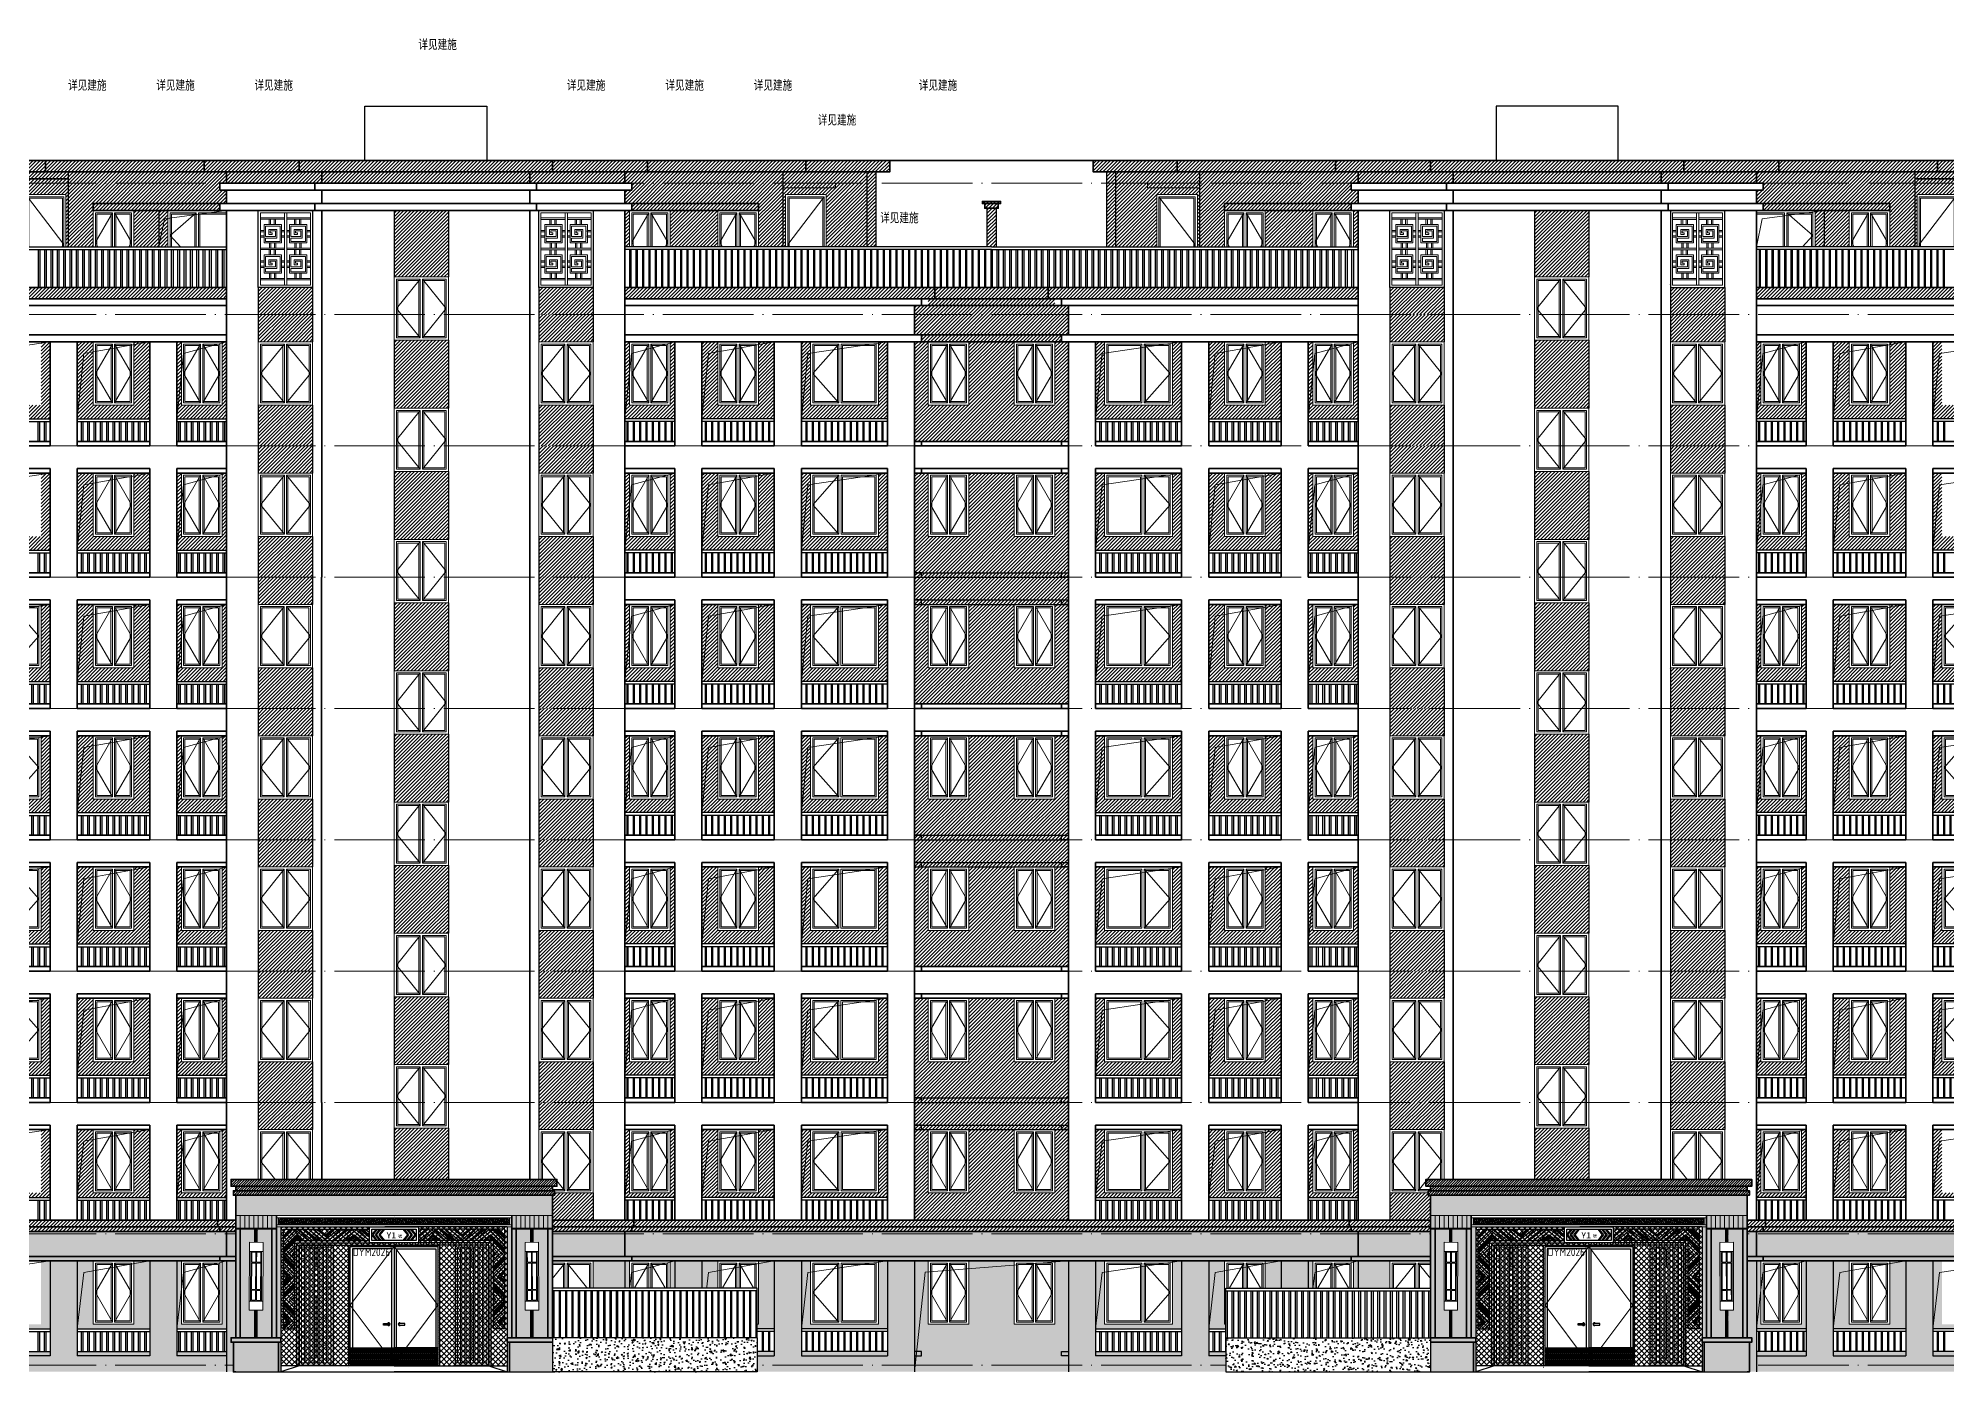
# Model space of a CAD drawing. Extents: x -518115 to 389031, y -209821 to 1628073.
# Drawn here: x 17252 to 59382, y 46090 to 75546 of the extents above; entities that cross this region are included whole.
import ezdxf
from ezdxf.enums import TextEntityAlignment as Align
from ezdxf.xclip import XClip

# ---------------------------------------------------------------- set-up
doc = ezdxf.new("R2010")
doc.units = 0
doc.header["$LTSCALE"] = 1000
doc.header["$MEASUREMENT"] = 0
doc.header["$XCLIPFRAME"] = 0
doc.linetypes.add('DOTE', pattern=[2.42, 2, -0.2, 0.02, -0.2])
for name, color, linetype in [('3-剖面填充（细）', 250, 'Continuous'), ('PUB_TEXT', 4, 'Continuous'), ('Stair-栏杆', 142, 'Continuous'), ('图框', 140, 'Continuous'), ('图签文字', 147, 'Continuous'), ('看线', 251, 'Continuous'), ('立面', 73, 'Continuous')]:
    doc.layers.add(name, color=color, linetype=linetype)
for name, color, linetype, lineweight in [('A-PL-门', 64, 'Continuous', 25), ('DOTE', 19, 'DOTE', 9), ('WINDOW', 144, 'Continuous', 15), ('图签', 147, 'Continuous', 18), ('栏杆', 163, 'Continuous', 5), ('立面-中轮廓线', 213, 'Continuous', 35), ('立面-普通轮廓', 7, 'Continuous', 18), ('立面-洞口示意', 152, 'Continuous', 13), ('立面-窗', 129, 'Continuous', 30), ('立面-窗开启线', 250, 'Continuous', 13), ('签名', 7, 'Continuous', 18)]:
    doc.layers.add(name, color=color, linetype=linetype, lineweight=lineweight)
doc.layers.add('yichutu', color=7, linetype='Continuous', true_color=0xffffff, plot=False)
doc.layers.add('不打印-标记', color=10, linetype='Continuous', lineweight=9, plot=False)
doc.styles.add('-仿宋_GB2312', font='', dxfattribs={"width": 0.8})
doc.styles.add('_TCH_AXIS', font='COMPLEX', dxfattribs={"bigfont": 'GBCBIG'})
doc.styles.add('_TCH_LABEL', font='')
doc.styles.add('HT', font='')
doc.styles.get("Standard").update_dxf_attribs({"font": 'gbenor.shx', "bigfont": 'gbcbig.shx'})
doc.styles.add('宋体', font='', dxfattribs={"height": 50})
doc.styles.add('建筑图签-1', font='', dxfattribs={"width": 0.7})
doc.styles.add('建筑图签-2', font='TXT.shx', dxfattribs={"width": 0.5, "bigfont": 'HZTXT.shx'})
doc.styles.add('黑体', font='')
doc.styles.get('-仿宋_GB2312').set_extended_font_data('SimSun')
doc.styles.get('_TCH_LABEL').set_extended_font_data('SimHei')
doc.styles.get('HT').set_extended_font_data('SimHei')
doc.styles.get('宋体').set_extended_font_data('SimSun')
doc.styles.get('建筑图签-1').set_extended_font_data('SimHei')
doc.styles.get('黑体').set_extended_font_data('SimHei')
pattern_1 = [(45, (-499467.84, 16764.28), (-39.2886205, 39.2886205), [])]
pattern_2 = [(45, (-498669.42, 15887.28), (-39.2886205, 39.2886205), [])]
pattern_3 = [(45, (-498669.42, 18187.28), (-39.2886205, 39.2886205), [])]
pattern_4 = [(45, (-499467.84, 19664.28), (-39.2886205, 39.2886205), [])]
pattern_5 = [(45, (-409950, 23764.28), (-39.2886205, 39.2886205), [])]
pattern_6 = [(45, (-485219.445, 37037.277), (-39.2886205, 39.2886205), [])]
pattern_7 = [(45, (-411050, 25464.264), (-39.2886205, 39.2886205), [])]
pattern_8 = [(45, (-409599.99, 25464.264), (-39.2886205, 39.2886205), [])]
pattern_9 = [(45, (-397700.01, 25464.26), (-39.2886205, 39.2886205), [])]
pattern_10 = [(45, (-395750.01, 25464.26), (-39.2886205, 39.2886205), [])]
pattern_11 = [(45, (-394250.01, 25464.26), (-39.2886205, 39.2886205), [])]
pattern_12 = [(45, (-398700.01, 25464.26), (-39.2886205, 39.2886205), [])]
pattern_13 = [(45, (-499467.84, 34164.28), (-39.2886205, 39.2886205), [])]
pattern_14 = [(45, (-498669.42, 33287.28), (-39.2886205, 39.2886205), [])]
pattern_15 = [(45, (-498669.42, 35587.28), (-39.2886205, 39.2886205), [])]
pattern_16 = [(45, (-499467.84, 37064.28), (-39.2886205, 39.2886205), [])]
pattern_17 = [(45, (-499467.84, 31264.28), (-39.2886205, 39.2886205), [])]
pattern_18 = [(45, (-498669.42, 30387.28), (-39.2886205, 39.2886205), [])]
pattern_19 = [(45, (-498669.42, 32687.28), (-39.2886205, 39.2886205), [])]
pattern_20 = [(45, (204358.42, -129128.1), (-60.00006, 60.00006), []), (135, (204358.42, -129128.1), (-60.00006, -60.00006), [])]
pattern_21 = [(0, (204147.57, -129128.1), (47.625, 47.625), [23.8125, -71.4375]), (90, (204159.474, -129140.006), (-47.625, 47.625), [23.8125, -71.4375])]
pattern_22 = [(45, (204146.888, -129128.1), (-11.2253202, 11.2253202), []), (135, (204146.888, -129128.1), (-11.2253202, -11.2253202), [])]
pattern_23 = [(45, (-554134.312, -735132.743), (-28.0633004, 28.0633004), [])]
pattern_24 = [(0, (-670352.275, -823548.06), (0, 31.25), []), (45, (-670352.275, -823548.06), (-22.0970869, 22.0970869), [])]
pattern_25 = [(45, (6e-11, -2900), (-39.2886205, 39.2886205), [])]
pattern_26 = [(45, (798.42, -3777), (-39.2886205, 39.2886205), [])]
pattern_27 = [(45, (798.42, -1477), (-39.2886205, 39.2886205), [])]
pattern_28 = [(45, (-7501.48, -3777), (-39.2886205, 39.2886205), [])]
pattern_29 = [(45, (-7501.48, -1477), (-39.2886205, 39.2886205), [])]
pattern_30 = [(45, (0, 0), (-39.2886205, 39.2886205), [])]
pattern_31 = [(45, (-408100, 4864.28), (-39.2886205, 39.2886205), [])]
pattern_32 = [(45, (-399550, 26564.28), (-39.2886205, 39.2886205), [])]
pattern_33 = [(45, (-504069.42, 37037.277), (-39.2886205, 39.2886205), [])]

msp = doc.modelspace()

# ---------------------------------------------------------------- texts
at = {"layer": 'PUB_TEXT', "style": '_TCH_AXIS'}
for p in [(25654, 75284), (17911.7, 74384), (19861.5, 74384), (22031.7, 74384), (28933.9, 74384), (31112.2, 74384), (33062.1, 74384), (36708.4, 74384), (34478.9, 73616.1), (35856, 71456.1)]:
    msp.add_text('详见建施', height=236.31, dxfattribs=at).set_placement(p)

# ---------------------------------------------------------------- blocks, each defined once
blk = doc.blocks.new('A$C318717E3')
at = {"layer": 'WINDOW'}
for points in [[(50, 1350), (425, 1350), (425, 50), (50, 50)], [(850, 1350), (475, 1350), (475, 50), (850, 50)]]:
    blk.add_lwpolyline(points, close=True, dxfattribs=at)
at = {"layer": 'WINDOW', "color": 250}
for points in [[(80, 1320), (395, 1320), (395, 80), (80, 80)], [(820, 1320), (505, 1320), (505, 80), (820, 80)]]:
    blk.add_lwpolyline(points, close=True, dxfattribs=at)
at = {"layer": '立面-普通轮廓'}
blk.add_lwpolyline([(0, 1400), (900, 1400), (900, 0), (0, 0)], close=True, dxfattribs=at)
at = {"layer": '立面-窗开启线', "color": 251, "ltscale": 0.5, "true_color": 0x636466}
for points in [[(425, 1350), (50, 700), (425, 50)], [(475, 1350), (850, 700), (475, 50)]]:
    blk.add_lwpolyline(points, dxfattribs=at)
blk = doc.blocks.new('A$C1B273453')
at = {"layer": 'WINDOW'}
for points in [[(50, 1350), (575, 1350), (575, 50), (50, 50)], [(1150, 1350), (625, 1350), (625, 50), (1150, 50)]]:
    blk.add_lwpolyline(points, close=True, dxfattribs=at)
at = {"layer": 'WINDOW', "color": 250}
for points in [[(80, 1320), (545, 1320), (545, 80), (80, 80)], [(1120, 1320), (655, 1320), (655, 80), (1120, 80)]]:
    blk.add_lwpolyline(points, close=True, dxfattribs=at)
at = {"layer": '立面-普通轮廓'}
blk.add_lwpolyline([(1200, 1400), (0, 1400), (0, 0), (1200, 0)], close=True, dxfattribs=at)
at = {"layer": '立面-窗开启线', "color": 251, "ltscale": 0.5, "true_color": 0x636466}
for points in [[(575, 1350), (50, 700), (575, 50)], [(625, 1350), (1150, 700), (625, 50)]]:
    blk.add_lwpolyline(points, dxfattribs=at)
blk = doc.blocks.new('A$C1F9D7F8A')
at = {"layer": 'WINDOW'}
for points in [[(-1450, 1350), (-875, 1350), (-875, 50), (-1450, 50)], [(-50, 1350), (-825, 1350), (-825, 50), (-50, 50)]]:
    blk.add_lwpolyline(points, close=True, dxfattribs=at)
at = {"layer": 'WINDOW', "color": 250}
for points in [[(-1420, 1320), (-905, 1320), (-905, 80), (-1420, 80)], [(-80, 1320), (-795, 1320), (-795, 80), (-80, 80)]]:
    blk.add_lwpolyline(points, close=True, dxfattribs=at)
at = {"layer": '立面-普通轮廓'}
blk.add_lwpolyline([(0, 1400), (-1500, 1400), (-1500, 0), (0, 0)], close=True, dxfattribs=at)
at = {"layer": '立面-窗开启线', "color": 251, "ltscale": 0.5, "true_color": 0x636466}
blk.add_lwpolyline([(-875, 1350), (-1450, 700), (-875, 50)], dxfattribs=at)
blk = doc.blocks.new('A$C4731409C')
at = {"layer": 'WINDOW'}
for points in [[(-1450, 1350), (-675, 1350), (-675, 50), (-1450, 50)], [(-50, 1350), (-625, 1350), (-625, 50), (-50, 50)]]:
    blk.add_lwpolyline(points, close=True, dxfattribs=at)
at = {"layer": 'WINDOW', "color": 250}
for points in [[(-1420, 1320), (-705, 1320), (-705, 80), (-1420, 80)], [(-80, 1320), (-595, 1320), (-595, 80), (-80, 80)]]:
    blk.add_lwpolyline(points, close=True, dxfattribs=at)
at = {"layer": '立面-普通轮廓'}
blk.add_lwpolyline([(-1500, 1400), (0, 1400), (0, 0), (-1500, 0)], close=True, dxfattribs=at)
at = {"layer": '立面-窗开启线', "color": 251, "ltscale": 0.5, "true_color": 0x636466}
blk.add_lwpolyline([(-625, 1350), (-50, 700), (-625, 50)], dxfattribs=at)
blk = doc.blocks.new('A$C043C10FA')
at = {"layer": 'WINDOW'}
for points in [[(50, -50), (625, -50), (625, -1175), (50, -1175)], [(675, -50), (1725, -50), (1725, -1175), (675, -1175)], [(2350, -50), (1775, -50), (1775, -1175), (2350, -1175)], [(50, -1225), (2350, -1225), (2350, -1650), (50, -1650)]]:
    blk.add_lwpolyline(points, close=True, dxfattribs=at)
at = {"layer": 'WINDOW', "color": 250}
for points in [[(80, -80), (595, -80), (595, -1145), (80, -1145)], [(705, -80), (1695, -80), (1695, -1145), (705, -1145)], [(2320, -80), (1805, -80), (1805, -1145), (2320, -1145)], [(80, -1255), (2320, -1255), (2320, -1620), (80, -1620)]]:
    blk.add_lwpolyline(points, close=True, dxfattribs=at)
at = {"layer": '立面-普通轮廓'}
blk.add_lwpolyline([(0, 0), (2400, 0), (2400, -1700), (0, -1700)], close=True, dxfattribs=at)
at = {"layer": '立面-窗开启线', "color": 251, "ltscale": 0.5, "true_color": 0x636466}
for points in [[(625, -50), (50, -550), (625, -1175)], [(1775, -50), (2350, -550), (1775, -1175)]]:
    blk.add_lwpolyline(points, dxfattribs=at)
blk = doc.blocks.new('A$C198058F0')
at = {"true_color": 0x642165}
h = blk.add_hatch(dxfattribs=at)
h.set_pattern_fill('木板', color=219, scale=25, style=0)
h.set_pattern_definition(pattern_24)
edge = h.paths.add_edge_path()
edge.add_line((30, 30), (1000, 30))
edge.add_line((1000, 30), (1000, 380))
edge.add_line((1000, 380), (30, 380))
edge.add_line((30, 380), (30, 30))
h = blk.add_hatch(dxfattribs=at)
h.set_pattern_fill('木板', color=219, scale=25, style=0)
h.set_pattern_definition(pattern_24)
edge = h.paths.add_edge_path()
edge.add_line((1970, 30), (1000, 30))
edge.add_line((1000, 30), (1000, 380))
edge.add_line((1000, 380), (1970, 380))
edge.add_line((1970, 380), (1970, 30))
at = {"color": 219, "true_color": 0x642165}
for points in [[(763, 919), (896, 919), (896, 881), (763, 881)], [(1238, 919), (1105, 919), (1105, 881), (1238, 881)]]:
    blk.add_lwpolyline(points, close=True, dxfattribs=at)
at = {"color": 217, "true_color": 0x93278f}
for points in [[(30, 380), (1000, 380), (1000, 30), (30, 30)], [(1970, 380), (1000, 380), (1000, 30), (1970, 30)]]:
    blk.add_lwpolyline(points, close=True, dxfattribs=at)
at = {"color": 219, "true_color": 0x642165}
for centre, radius, start, end in [((881, 901), 30.4, 221.464, 144.1178), ((877, 900), 28.1, 250.5402, 117.6879), ((1120, 901), 30.4, 35.8822, 318.536), ((1124, 900), 28.1, 62.3121, 289.4598)]:
    blk.add_arc(centre, radius, start, end, dxfattribs=at)
at = {"layer": 'A-PL-门', "color": 0}
blk.add_lwpolyline([(0, 2650), (2000, 2650), (2000, 0), (0, 0)], close=True, dxfattribs=at)
at = {"layer": '立面-窗'}
blk.add_line((1000, 2620), (1000, 30), dxfattribs=at)
for points in [[(30, 2620), (1970, 2620), (1970, 30), (30, 30)], [(80, 80), (950, 80), (950, 2570), (80, 2570)], [(1920, 80), (1050, 80), (1050, 2570), (1920, 2570)]]:
    blk.add_lwpolyline(points, close=True, dxfattribs=at)
at = {"layer": '立面-窗开启线', "ltscale": 0.5}
for points in [[(1000, 2620), (30, 1325), (1000, 30)], [(1000, 2620), (1970, 1325), (1000, 30)]]:
    blk.add_lwpolyline(points, dxfattribs=at)
at = {"layer": '不打印-标记', "color": 1}
blk.add_text("DYM2026'", height=175, dxfattribs=at).set_placement((90, 2405))
blk = doc.blocks.new('A$C48401ADD')
at = {"layer": 'A-PL-门', "color": 0}
for p, q in [((747, 2650), (0, 2650)), ((0, 2650), (0, 0)), ((747, 2650), (747, 0))]:
    blk.add_line(p, q, dxfattribs=at)
at = {"layer": '立面-窗开启线', "color": 36, "ltscale": 0.5, "true_color": 0x88471b}
for p, q in [((51, 49), (51, 2600)), ((700, 2600), (51, 2600)), ((51, 2566), (118, 2566)), ((118, 2600), (118, 49)), ((147, 49), (147, 2600)), ((215, 2600), (215, 49)), ((245, 49), (245, 2600)), ((245, 2566), (311, 2566)), ((311, 2600), (311, 49)), ((340, 49), (340, 2600)), ((340, 2566), (371, 2566)), ((371, 2566), (371, 2170)), ((408, 2600), (408, 49)), ((438, 49), (438, 2600)), ((506, 2600), (506, 49)), ((535, 49), (535, 2600)), ((604, 2600), (604, 49)), ((633, 49), (633, 2600)), ((700, 49), (700, 2600)), ((118, 2349), (51, 2349)), ((311, 2349), (245, 2349)), ((371, 2349), (340, 2349)), ((340, 2170), (408, 2170)), ((633, 2371), (700, 2371)), ((118, 1727), (51, 1727)), ((700, 1727), (633, 1727)), ((408, 1526), (340, 1526)), ((371, 1526), (371, 151)), ((535, 1032), (604, 1032)), ((118, 647), (51, 647)), ((604, 437), (535, 437)), ((700, 647), (633, 647)), ((747, 0), (0, 0)), ((0, 0), (747, 0)), ((118, 151), (51, 151)), ((51, 49), (700, 49)), ((311, 151), (245, 151)), ((371, 151), (340, 151)), ((521, -1), (521, 0)), ((733, 0), (733, -1))]:
    blk.add_line(p, q, dxfattribs=at)
blk = doc.blocks.new('VXVXVDXVXD')
blk.add_wipeout([(105081, 218660), (104781, 218659), (104782, 217159), (105082, 217160)])
at = {"layer": 'WINDOW', "color": 4}
for p, q in [((105081, 218460), (104781, 218459)), ((104921, 218439), (104921, 218219)), ((104941, 218439), (104941, 218219)), ((104921, 218219), (104831, 218219)), ((104921, 218199), (104831, 218199)), ((104921, 218199), (104922, 217619)), ((105031, 218220), (104941, 218219)), ((104941, 218199), (104942, 217619)), ((105031, 218200), (104941, 218199)), ((104922, 217599), (104832, 217599)), ((104922, 217379), (104922, 217599)), ((104942, 217379), (104942, 217599)), ((105032, 217600), (104942, 217599)), ((105082, 217360), (104782, 217359))]:
    blk.add_line(p, q, dxfattribs=at)
for points in [[(105081, 218660), (104781, 218659), (104782, 217159), (105082, 217160)], [(105051, 218460), (104811, 218459), (104812, 217359), (105052, 217360)]]:
    blk.add_lwpolyline(points, close=True, dxfattribs=at)
for points in [[(104921, 218439), (104831, 218439), (104831, 218219)], [(105031, 218220), (105031, 218440), (104941, 218439)], [(104831, 218199), (104832, 217619), (104922, 217619)], [(104942, 217619), (105032, 217620), (105031, 218200)], [(104922, 217379), (104832, 217379), (104832, 217599)], [(105032, 217600), (105032, 217380), (104942, 217379)]]:
    blk.add_lwpolyline(points, dxfattribs=at)
blk = doc.blocks.new('A$C4D9A49FB')
blk.add_wipeout([(1080, 0), (1080, -350), (0, -350), (0, 0)])
at = {"layer": '立面', "color": 7}
blk.add_lwpolyline([(1080, 0), (1080, -350), (0, -350), (0, 0)], close=True, dxfattribs=at)
at = {"layer": '立面', "color": 252}
for points in [[(149, -300), (50, -175), (149, -50)], [(1030, -50), (1030, -300), (50, -300), (50, -50), (1030, -50)], [(175, -300), (76, -175), (175, -50)], [(229, -300), (130, -175), (229, -50)], [(255, -300), (156, -175), (255, -50)], [(309, -300), (210, -175), (309, -50)], [(335, -300), (236, -175), (335, -50)], [(745, -300), (844, -175), (745, -50)], [(771, -300), (870, -175), (771, -50)], [(825, -300), (924, -175), (825, -50)], [(851, -300), (950, -175), (851, -50)], [(905, -300), (1004, -175), (905, -50)], [(931, -300), (1030, -175), (931, -50)]]:
    blk.add_lwpolyline(points, dxfattribs=at)
at = {"color": 6, "style": '-仿宋_GB2312', "width": 1.2}
blk.add_text('Y1', height=132.7, dxfattribs=at).set_placement((372, -249))
at = {"color": 2, "style": '黑体'}
blk.add_text('號', height=68, dxfattribs=at).set_placement((624, -239))
blk = doc.blocks.new('A$C0A34545E')
at = {"layer": '栏杆'}
for p, q in [((0, 450), (0, 360)), ((0, 0), (0, 90)), ((157.5, 37.5), (157.5, 412.5)), ((187.5, 37.5), (187.5, 412.5)), ((345, 450), (345, 360)), ((345, 0), (345, 90))]:
    blk.add_line(p, q, dxfattribs=at)
for points in [[(0, 450), (345, 450)], [(0, 360), (37.5, 360)], [(0, 90), (37.5, 90)], [(0, 0), (345, 0)], [(37.5, 360), (37.5, 412.5)], [(37.5, 412.5), (157.5, 412.5)], [(37.5, 90), (37.5, 37.5)], [(37.5, 37.5), (157.5, 37.5)], [(307.5, 412.5), (187.5, 412.5)], [(307.5, 37.5), (187.5, 37.5)], [(307.5, 360), (307.5, 412.5)], [(345, 360), (307.5, 360)], [(345, 90), (307.5, 90)], [(307.5, 90), (307.5, 37.5)]]:
    blk.add_lwpolyline(points, dxfattribs=at)
blk = doc.blocks.new('A$C18B76059')
at = {"layer": '栏杆'}
for p, rotation in [((0, 4732), 270), ((397, 4530), 180), ((255, 4477), 270), ((652, 4785), 180), ((1275, 4477), 270), ((1672, 4785), 180), ((1530, 4732), 270), ((1927, 4530), 180), ((2295, 4477), 270), ((2692, 4785), 180), ((3060, 4732), 270), ((3457, 4530), 180), ((3315, 4477), 270), ((3712, 4785), 180), ((3570, 4732), 270), ((3967, 4530), 180), ((4080, 4732), 270), ((4477, 4530), 180), ((4335, 4477), 270), ((4732, 4785), 180), ((5355, 4477), 270), ((5752, 4785), 180), ((5610, 4732), 270), ((6007, 4530), 180), ((6120, 4732), 270), ((6517, 4530), 180), ((6375, 4477), 270), ((6772, 4785), 180), ((7140, 4732), 270), ((7537, 4530), 180), ((7395, 4477), 270), ((7792, 4785), 180), ((7650, 4732), 270), ((8047, 4530), 180), ((397, 4020), 180), ((960, 3877), 90), ((1215, 3622), 90), ((1470, 3877), 90), ((1927, 4020), 180), ((2235, 3622), 90), ((2490, 3877), 90), ((3000, 3877), 90), ((3255, 3622), 90), ((3457, 4020), 180), ((3967, 4020), 180), ((4275, 3622), 90), ((4477, 4020), 180), ((5040, 3877), 90), ((5295, 3622), 90), ((5550, 3877), 90), ((6007, 4020), 180), ((6315, 3622), 90), ((6517, 4020), 180), ((7080, 3877), 90), ((7335, 3622), 90), ((7537, 4020), 180), ((8047, 4020), 180), ((8355, 3622), 90), ((8610, 3877), 90), ((0, 3202), 270), ((397, 3510), 180), ((397, 3510), 180), ((255, 3457), 270), ((652, 3765), 180), ((652, 3255), 180), ((960, 3367), 90), ((1470, 3367), 90), ((1275, 3457), 270), ((1672, 3765), 180), ((1672, 3255), 180), ((1530, 3202), 270), ((1927, 3510), 180), ((1927, 3510), 180), ((2490, 3367), 90), ((2295, 3457), 270), ((2692, 3765), 180), ((2692, 3255), 180), ((3000, 3367), 90), ((3060, 3202), 270), ((3457, 3510), 180), ((3457, 3510), 180), ((3315, 3457), 270), ((3712, 3765), 180), ((3712, 3255), 180), ((3570, 3202), 270), ((3967, 3510), 180), ((3967, 3510), 180), ((4080, 3202), 270), ((4477, 3510), 180), ((4477, 3510), 180), ((4335, 3457), 270), ((4732, 3765), 180), ((4732, 3255), 180), ((5040, 3367), 90), ((5550, 3367), 90), ((5355, 3457), 270), ((5752, 3765), 180), ((5752, 3255), 180), ((5610, 3202), 270), ((6007, 3510), 180), ((6007, 3510), 180), ((6120, 3202), 270), ((6517, 3510), 180), ((6517, 3510), 180), ((6375, 3457), 270), ((6772, 3765), 180), ((6772, 3255), 180), ((7080, 3367), 90), ((7140, 3202), 270), ((7537, 3510), 180), ((7537, 3510), 180), ((7395, 3457), 270), ((7792, 3765), 180), ((7792, 3255), 180), ((7650, 3202), 270), ((8047, 3510), 180), ((8047, 3510), 180), ((8610, 3367), 90), ((0, 2692), 270), ((652, 2745), 180), ((1215, 2602), 90), ((1672, 2745), 180), ((1530, 2692), 270), ((2235, 2602), 90), ((2692, 2745), 180), ((3255, 2602), 90), ((3060, 2692), 270), ((3712, 2745), 180), ((3570, 2692), 270), ((4275, 2602), 90), ((4080, 2692), 270), ((4732, 2745), 180), ((5295, 2602), 90), ((5752, 2745), 180), ((5610, 2692), 270), ((6315, 2602), 90), ((6120, 2692), 270), ((6772, 2745), 180), ((7335, 2602), 90), ((7140, 2692), 270), ((7792, 2745), 180), ((7650, 2692), 270), ((8355, 2602), 90), ((397, 2490), 180), ((397, 1980), 180), ((255, 2437), 270), ((960, 1837), 90), ((1215, 1582), 90), ((1470, 1837), 90), ((1275, 2437), 270), ((1927, 2490), 180), ((1927, 1980), 180), ((2235, 1582), 90), ((2490, 1837), 90), ((2295, 2437), 270), ((3000, 1837), 90), ((3255, 1582), 90), ((3457, 2490), 180), ((3457, 1980), 180), ((3315, 2437), 270), ((3967, 2490), 180), ((3967, 1980), 180), ((4275, 1582), 90), ((4477, 2490), 180), ((4477, 1980), 180), ((4335, 2437), 270), ((5040, 1837), 90), ((5295, 1582), 90), ((5550, 1837), 90), ((5355, 2437), 270), ((6007, 2490), 180), ((6007, 1980), 180), ((6315, 1582), 90), ((6517, 2490), 180), ((6517, 1980), 180), ((6375, 2437), 270), ((7080, 1837), 90), ((7335, 1582), 90), ((7537, 2490), 180), ((7537, 1980), 180), ((7395, 2437), 270), ((8047, 2490), 180), ((8047, 1980), 180), ((8355, 1582), 90), ((8610, 1837), 90), ((0, 1672), 270), ((397, 1470), 180), ((255, 1417), 270), ((652, 1725), 180), ((1275, 1417), 270), ((1672, 1725), 180), ((1530, 1672), 270), ((1927, 1470), 180), ((2295, 1417), 270), ((2692, 1725), 180), ((3060, 1672), 270), ((3457, 1470), 180), ((3315, 1417), 270), ((3712, 1725), 180), ((3570, 1672), 270), ((3967, 1470), 180), ((4080, 1672), 270), ((4477, 1470), 180), ((4335, 1417), 270), ((4732, 1725), 180), ((5355, 1417), 270), ((5752, 1725), 180), ((5610, 1672), 270), ((6007, 1470), 180), ((6120, 1672), 270), ((6517, 1470), 180), ((6375, 1417), 270), ((6772, 1725), 180), ((7140, 1672), 270), ((7537, 1470), 180), ((7395, 1417), 270), ((7792, 1725), 180), ((7650, 1672), 270), ((8047, 1470), 180), ((0, 1162), 270), ((652, 1215), 180), ((960, 307), 90), ((1215, 562), 90), ((1470, 307), 90), ((1672, 1215), 180), ((1530, 1162), 270), ((2235, 562), 90), ((2490, 307), 90), ((2692, 1215), 180), ((3000, 307), 90), ((3255, 562), 90), ((3060, 1162), 270), ((3712, 1215), 180), ((3570, 1162), 270), ((4275, 562), 90), ((4080, 1162), 270), ((4732, 1215), 180), ((5040, 307), 90), ((5295, 562), 90), ((5550, 307), 90), ((5752, 1215), 180), ((5610, 1162), 270), ((6315, 562), 90), ((6120, 1162), 270), ((6772, 1215), 180), ((7080, 307), 90), ((7335, 562), 90), ((7140, 1162), 270), ((7792, 1215), 180), ((7650, 1162), 270), ((8355, 562), 90), ((8610, 307), 90), ((397, 450), 180), ((1927, 450), 180), ((3457, 450), 180), ((3967, 450), 180), ((4477, 450), 180), ((6007, 450), 180), ((6517, 450), 180), ((7537, 450), 180), ((8047, 450), 180)]:
    blk.add_blockref('A$C0A34545E', p, dxfattribs=dict(at, rotation=rotation))
at = {"layer": '栏杆', "xscale": -1}
for p in [(397, 4590), (1927, 4590), (3457, 4590), (3967, 4590), (4477, 4590), (6007, 4590), (6517, 4590), (7537, 4590), (8047, 4590), (397, 3570), (652, 3825), (1672, 3825), (1927, 3570), (2692, 3825), (3457, 3570), (3712, 3825), (3967, 3570), (4477, 3570), (4732, 3825), (5752, 3825), (6007, 3570), (6517, 3570), (6772, 3825), (7537, 3570), (7792, 3825), (8047, 3570), (397, 3060), (652, 3315), (1672, 3315), (1927, 3060), (2692, 3315), (3457, 3060), (3712, 3315), (3967, 3060), (4477, 3060), (4732, 3315), (5752, 3315), (6007, 3060), (6517, 3060), (6772, 3315), (7537, 3060), (7792, 3315), (8047, 3060), (397, 2550), (397, 2550), (1927, 2550), (1927, 2550), (3457, 2550), (3457, 2550), (3967, 2550), (3967, 2550), (4477, 2550), (4477, 2550), (6007, 2550), (6007, 2550), (6517, 2550), (6517, 2550), (7537, 2550), (7537, 2550), (8047, 2550), (8047, 2550), (397, 1530), (397, 1530), (652, 1785), (1672, 1785), (1927, 1530), (1927, 1530), (2692, 1785), (3457, 1530), (3457, 1530), (3712, 1785), (3967, 1530), (3967, 1530), (4477, 1530), (4477, 1530), (4732, 1785), (5752, 1785), (6007, 1530), (6007, 1530), (6517, 1530), (6517, 1530), (6772, 1785), (7537, 1530), (7537, 1530), (7792, 1785), (8047, 1530), (8047, 1530), (397, 1020), (652, 1275), (1672, 1275), (1927, 1020), (2692, 1275), (3457, 1020), (3712, 1275), (3967, 1020), (4477, 1020), (4732, 1275), (5752, 1275), (6007, 1020), (6517, 1020), (6772, 1275), (7537, 1020), (7792, 1275), (8047, 1020), (397, 510), (652, 255), (1672, 255), (1927, 510), (2692, 255), (3457, 510), (3712, 255), (3967, 510), (4477, 510), (4732, 255), (5752, 255), (6007, 510), (6517, 510), (6772, 255), (7537, 510), (7792, 255), (8047, 510)]:
    blk.add_blockref('A$C0A34545E', p, dxfattribs=at)
for p, rotation in [((960, 4732), 90), ((562, 4530), 180), ((1215, 4477), 90), ((817, 4785), 180), ((1470, 4732), 90), ((1072, 4530), 180), ((2235, 4477), 90), ((1837, 4785), 180), ((2490, 4732), 90), ((2092, 4530), 180), ((3000, 4732), 90), ((2602, 4530), 180), ((3255, 4477), 90), ((2857, 4785), 180), ((4275, 4477), 90), ((3877, 4785), 180), ((5040, 4732), 90), ((4642, 4530), 180), ((5295, 4477), 90), ((4897, 4785), 180), ((5550, 4732), 90), ((5152, 4530), 180), ((6315, 4477), 90), ((5917, 4785), 180), ((7080, 4732), 90), ((6682, 4530), 180), ((7335, 4477), 90), ((6937, 4785), 180), ((8355, 4477), 90), ((7957, 4785), 180), ((8610, 4732), 90), ((8212, 4530), 180), ((0, 3877), 270), ((255, 3622), 270), ((562, 4020), 180), ((1072, 4020), 180), ((1275, 3622), 270), ((1530, 3877), 270), ((2092, 4020), 180), ((2295, 3622), 270), ((2602, 4020), 180), ((3060, 3877), 270), ((3315, 3622), 270), ((3570, 3877), 270), ((4080, 3877), 270), ((4335, 3622), 270), ((4642, 4020), 180), ((5152, 4020), 180), ((5355, 3622), 270), ((5610, 3877), 270), ((6120, 3877), 270), ((6375, 3622), 270), ((6682, 4020), 180), ((7140, 3877), 270), ((7395, 3622), 270), ((7650, 3877), 270), ((8212, 4020), 180), ((0, 3367), 270), ((960, 3202), 90), ((562, 3510), 180), ((562, 3510), 180), ((1215, 3457), 90), ((817, 3765), 180), ((817, 3255), 180), ((1470, 3202), 90), ((1072, 3510), 180), ((1072, 3510), 180), ((1530, 3367), 270), ((2235, 3457), 90), ((1837, 3765), 180), ((1837, 3255), 180), ((2490, 3202), 90), ((2092, 3510), 180), ((2092, 3510), 180), ((3000, 3202), 90), ((2602, 3510), 180), ((2602, 3510), 180), ((3255, 3457), 90), ((2857, 3765), 180), ((2857, 3255), 180), ((3060, 3367), 270), ((3570, 3367), 270), ((4275, 3457), 90), ((3877, 3765), 180), ((3877, 3255), 180), ((4080, 3367), 270), ((5040, 3202), 90), ((4642, 3510), 180), ((4642, 3510), 180), ((5295, 3457), 90), ((4897, 3765), 180), ((4897, 3255), 180), ((5550, 3202), 90), ((5152, 3510), 180), ((5152, 3510), 180), ((5610, 3367), 270), ((6315, 3457), 90), ((5917, 3765), 180), ((5917, 3255), 180), ((6120, 3367), 270), ((7080, 3202), 90), ((6682, 3510), 180), ((6682, 3510), 180), ((7335, 3457), 90), ((6937, 3765), 180), ((6937, 3255), 180), ((7140, 3367), 270), ((7650, 3367), 270), ((8355, 3457), 90), ((7957, 3765), 180), ((7957, 3255), 180), ((8610, 3202), 90), ((8212, 3510), 180), ((8212, 3510), 180), ((255, 2602), 270), ((960, 2692), 90), ((817, 2745), 180), ((1470, 2692), 90), ((1275, 2602), 270), ((1837, 2745), 180), ((2490, 2692), 90), ((2295, 2602), 270), ((3000, 2692), 90), ((2857, 2745), 180), ((3315, 2602), 270), ((3877, 2745), 180), ((4335, 2602), 270), ((5040, 2692), 90), ((4897, 2745), 180), ((5550, 2692), 90), ((5355, 2602), 270), ((5917, 2745), 180), ((6375, 2602), 270), ((7080, 2692), 90), ((6937, 2745), 180), ((7395, 2602), 270), ((7957, 2745), 180), ((8610, 2692), 90), ((0, 1837), 270), ((255, 1582), 270), ((562, 2490), 180), ((562, 1980), 180), ((1215, 2437), 90), ((1072, 2490), 180), ((1072, 1980), 180), ((1275, 1582), 270), ((1530, 1837), 270), ((2235, 2437), 90), ((2092, 2490), 180), ((2092, 1980), 180), ((2295, 1582), 270), ((2602, 2490), 180), ((2602, 1980), 180), ((3255, 2437), 90), ((3060, 1837), 270), ((3315, 1582), 270), ((3570, 1837), 270), ((4275, 2437), 90), ((4080, 1837), 270), ((4335, 1582), 270), ((4642, 2490), 180), ((4642, 1980), 180), ((5295, 2437), 90), ((5152, 2490), 180), ((5152, 1980), 180), ((5355, 1582), 270), ((5610, 1837), 270), ((6315, 2437), 90), ((6120, 1837), 270), ((6375, 1582), 270), ((6682, 2490), 180), ((6682, 1980), 180), ((7335, 2437), 90), ((7140, 1837), 270), ((7395, 1582), 270), ((7650, 1837), 270), ((8355, 2437), 90), ((8212, 2490), 180), ((8212, 1980), 180), ((960, 1672), 90), ((562, 1470), 180), ((1215, 1417), 90), ((817, 1725), 180), ((1470, 1672), 90), ((1072, 1470), 180), ((2235, 1417), 90), ((1837, 1725), 180), ((2490, 1672), 90), ((2092, 1470), 180), ((3000, 1672), 90), ((2602, 1470), 180), ((3255, 1417), 90), ((2857, 1725), 180), ((4275, 1417), 90), ((3877, 1725), 180), ((5040, 1672), 90), ((4642, 1470), 180), ((5295, 1417), 90), ((4897, 1725), 180), ((5550, 1672), 90), ((5152, 1470), 180), ((6315, 1417), 90), ((5917, 1725), 180), ((7080, 1672), 90), ((6682, 1470), 180), ((7335, 1417), 90), ((6937, 1725), 180), ((8355, 1417), 90), ((7957, 1725), 180), ((8610, 1672), 90), ((8212, 1470), 180), ((0, 307), 270), ((255, 562), 270), ((960, 1162), 90), ((817, 1215), 180), ((1470, 1162), 90), ((1275, 562), 270), ((1530, 307), 270), ((1837, 1215), 180), ((2490, 1162), 90), ((2295, 562), 270), ((3000, 1162), 90), ((2857, 1215), 180), ((3060, 307), 270), ((3315, 562), 270), ((3570, 307), 270), ((3877, 1215), 180), ((4080, 307), 270), ((4335, 562), 270), ((5040, 1162), 90), ((4897, 1215), 180), ((5550, 1162), 90), ((5355, 562), 270), ((5610, 307), 270), ((5917, 1215), 180), ((6120, 307), 270), ((6375, 562), 270), ((7080, 1162), 90), ((6937, 1215), 180), ((7140, 307), 270), ((7395, 562), 270), ((7650, 307), 270), ((7957, 1215), 180), ((8610, 1162), 90), ((562, 450), 180), ((1072, 450), 180), ((2092, 450), 180), ((2602, 450), 180), ((4642, 450), 180), ((5152, 450), 180), ((6682, 450), 180), ((8212, 450), 180)]:
    blk.add_blockref('A$C0A34545E', p, dxfattribs=dict(at, rotation=rotation))
at = {"layer": '栏杆'}
for p in [(562, 4590), (1072, 4590), (2092, 4590), (2602, 4590), (4642, 4590), (5152, 4590), (6682, 4590), (8212, 4590), (562, 3570), (817, 3825), (1072, 3570), (1837, 3825), (2092, 3570), (2602, 3570), (2857, 3825), (3877, 3825), (4642, 3570), (4897, 3825), (5152, 3570), (5917, 3825), (6682, 3570), (6937, 3825), (7957, 3825), (8212, 3570), (562, 3060), (817, 3315), (1072, 3060), (1837, 3315), (2092, 3060), (2602, 3060), (2857, 3315), (3877, 3315), (4642, 3060), (4897, 3315), (5152, 3060), (5917, 3315), (6682, 3060), (6937, 3315), (7957, 3315), (8212, 3060), (562, 2550), (562, 2550), (1072, 2550), (1072, 2550), (2092, 2550), (2092, 2550), (2602, 2550), (2602, 2550), (4642, 2550), (4642, 2550), (5152, 2550), (5152, 2550), (6682, 2550), (6682, 2550), (8212, 2550), (8212, 2550), (562, 1530), (562, 1530), (817, 1785), (1072, 1530), (1072, 1530), (1837, 1785), (2092, 1530), (2092, 1530), (2602, 1530), (2602, 1530), (2857, 1785), (3877, 1785), (4642, 1530), (4642, 1530), (4897, 1785), (5152, 1530), (5152, 1530), (5917, 1785), (6682, 1530), (6682, 1530), (6937, 1785), (7957, 1785), (8212, 1530), (8212, 1530), (562, 1020), (817, 1275), (1072, 1020), (1837, 1275), (2092, 1020), (2602, 1020), (2857, 1275), (3877, 1275), (4642, 1020), (4897, 1275), (5152, 1020), (5917, 1275), (6682, 1020), (6937, 1275), (7957, 1275), (8212, 1020), (562, 510), (817, 255), (1072, 510), (1837, 255), (2092, 510), (2602, 510), (2857, 255), (3877, 255), (4642, 510), (4897, 255), (5152, 510), (5917, 255), (6682, 510), (6937, 255), (7957, 255), (8212, 510)]:
    blk.add_blockref('A$C0A34545E', p, dxfattribs=at)
blk = doc.blocks.new('A$C44424E64')
at = {"layer": 'WINDOW', "color": 8}
ref = blk.add_blockref('A$C18B76059', (1324, 1970), dxfattribs=dict(at, xscale=-0.6666666666666669, yscale=0.6666666666666669, zscale=0.6666666666666667, rotation=134.9999999999999))
XClip(ref).set_block_clipping_path([(3580.2591819495, 598.8396887576), (685.7145168341, 3493.3843538732), (526.6154910668, 3334.285328106), (3421.1601561825, 439.7406629905)])
ref = blk.add_blockref('A$C18B76059', (3968, 1970), dxfattribs=dict(at, xscale=-0.6666666666666669, yscale=0.6666666666666669, zscale=0.6666666666666667, rotation=134.9999999999999))
XClip(ref).set_block_clipping_path([(3580.2591819495, 598.8396887576), (518.7848702534, 3660.3140004537), (359.6858444863, 3501.2149746866), (3421.1601561825, 439.7406629905)])
ref = blk.add_blockref('A$C18B76059', (6613, 1970), dxfattribs=dict(at, xscale=-0.6666666666666669, yscale=0.6666666666666669, zscale=0.6666666666666667, rotation=134.9999999999999))
XClip(ref).set_block_clipping_path([(3580.2591819495, 598.8396887576), (518.7848702534, 3660.3140004537), (359.6858444863, 3501.2149746866), (3421.1601561825, 439.7406629905)])
ref = blk.add_blockref('A$C18B76059', (9257, 1970), dxfattribs=dict(at, xscale=-0.6666666666666669, yscale=0.6666666666666669, zscale=0.6666666666666667, rotation=134.9999999999999))
XClip(ref).set_block_clipping_path([(2983.3842314337, 1195.7146392731), (518.7848702534, 3660.3140004537), (359.6858444863, 3501.2149746866), (2824.2852056667, 1036.6156135062)])
blk = doc.blocks.new('FGFGF')
at = {"layer": '3-剖面填充（细）'}
h = blk.add_hatch(dxfattribs=at)
h.set_pattern_fill('ANSI31', color=256, scale=25)
h.set_pattern_definition(pattern_23)
h.paths.add_polyline_path([(229182, 20610), (229182, 20960), (225583, 20960), (225583, 20810), (225684, 20810), (225683, 20710), (225634, 20710), (225633, 20610)])
h = blk.add_hatch(dxfattribs=at)
h.set_pattern_fill('ANSI31', color=256, scale=25)
h.set_pattern_definition(pattern_23)
h.paths.add_polyline_path([(229182, 20610), (229182, 20960), (232781, 20960), (232781, 20810), (232680, 20810), (232681, 20710), (232731, 20710), (232731, 20610)])
at = {"layer": '3-剖面填充（细）', "true_color": 0x636466}
h = blk.add_hatch(dxfattribs=at)
h.set_pattern_fill('CROSS', color=251, scale=30)
h.set_pattern_definition(pattern_21)
h.paths.add_polyline_path([(229182, 20159), (229182, 20609), (225683, 20610), (225683, 17463), (225584, 17463), (225583, 17363), (225634, 17363), (225634, 16863), (225634, 16863), (225634, 16710), (226682, 16710), (226682, 19910), (226582, 19910), (226582, 19960), (226632, 19960), (226632, 20110), (226582, 20110), (226582, 20160), (226682, 20160), (226682, 20160)])
h = blk.add_hatch(dxfattribs=at)
h.set_pattern_fill('CROSS', color=251, scale=30)
h.set_pattern_definition(pattern_21)
h.paths.add_polyline_path([(229182, 20159), (229182, 20609), (232681, 20610), (232681, 17463), (232781, 17463), (232781, 17363), (232730, 17363), (232730, 16863), (232730, 16863), (232730, 16710), (231682, 16710), (231682, 19910), (231782, 19910), (231782, 19960), (231732, 19960), (231732, 20110), (231782, 20110), (231782, 20160), (231682, 20160), (231682, 20160)])
at = {"layer": '3-剖面填充（细）'}
h = blk.add_hatch(dxfattribs=at)
h.set_pattern_fill('ANSI37', color=256, scale=10)
h.set_pattern_definition(pattern_22)
h.paths.add_polyline_path([(226108, 17463), (226158, 17463), (226158, 19858), (226108, 19858)])
h = blk.add_hatch(dxfattribs=at)
h.set_pattern_fill('多孔材料', color=256, scale=30)
h.set_pattern_definition(pattern_20)
edge = h.paths.add_edge_path()
edge.add_line((228184, 16810), (228185, 19510))
edge.add_line((227988, 19495), (229182, 19495))
edge.add_line((229182, 19510), (229182, 19909))
edge.add_line((229182, 19909), (226682, 19910))
edge.add_line((226682, 19910), (226682, 16845))
edge.add_line((226682, 16845), (228178, 16845))
h = blk.add_hatch(dxfattribs=at)
h.set_pattern_fill('多孔材料', color=256, scale=30)
h.set_pattern_definition(pattern_20)
edge = h.paths.add_edge_path()
edge.add_line((230180, 16810), (230179, 19510))
edge.add_line((230376, 19495), (229182, 19495))
edge.add_line((229182, 19510), (229182, 19909))
edge.add_line((229182, 19909), (231682, 19910))
edge.add_line((231682, 19910), (231682, 16845))
edge.add_line((231682, 16845), (230186, 16845))
h = blk.add_hatch(dxfattribs=at)
h.set_pattern_fill('ANSI37', color=256, scale=10)
h.set_pattern_definition(pattern_22)
h.paths.add_polyline_path([(232256, 17463), (232206, 17463), (232206, 19858), (232256, 19858)])
for p, q in [((229182, 16845), (226682, 16845)), ((227087, 16845), (226682, 16710)), ((226682, 16710), (229182, 16710)), ((229182, 16845), (231682, 16845)), ((231682, 16710), (229182, 16710)), ((231277, 16845), (231682, 16710))]:
    blk.add_line(p, q)
at = {"layer": '立面'}
for p, q in [((226108, 17463), (226108, 19858)), ((226158, 17463), (226158, 19858)), ((226682, 19910), (226682, 16713)), ((226682, 19910), (229383, 19909)), ((226737, 19860), (228642, 19860)), ((226737, 17663), (226737, 19859)), ((227021, 19859), (226737, 19576)), ((226950, 19859), (226737, 19646)), ((227092, 19859), (226737, 19505)), ((226879, 19859), (226737, 19717)), ((226915, 19859), (226737, 19682)), ((226980, 19859), (227294, 19610)), ((227069, 19859), (227383, 19610)), ((227158, 19859), (227472, 19610)), ((227202, 19859), (227517, 19610)), ((227295, 19859), (227609, 19610)), ((227384, 19859), (227672, 19630)), ((227473, 19859), (227672, 19701)), ((227517, 19859), (227672, 19736)), ((227827, 19859), (227672, 19736)), ((227871, 19859), (227672, 19701)), ((227961, 19859), (227672, 19630)), ((228050, 19859), (227735, 19610)), ((228142, 19859), (227827, 19610)), ((228186, 19859), (227872, 19610)), ((228276, 19859), (227961, 19610)), ((228365, 19859), (228050, 19610)), ((228239, 19859), (228554, 19610)), ((228328, 19859), (228643, 19610)), ((228417, 19859), (228642, 19681)), ((228462, 19859), (228642, 19717)), ((228554, 19859), (228642, 19790)), ((231682, 19910), (228981, 19909)), ((230036, 19859), (229721, 19610)), ((231627, 19860), (229722, 19860)), ((229947, 19859), (229722, 19681)), ((229902, 19859), (229722, 19717)), ((229810, 19859), (229722, 19790)), ((230125, 19859), (229810, 19610)), ((229999, 19859), (230314, 19610)), ((230088, 19859), (230403, 19610)), ((230178, 19859), (230492, 19610)), ((230222, 19859), (230537, 19610)), ((230314, 19859), (230629, 19610)), ((230404, 19859), (230692, 19630)), ((230493, 19859), (230692, 19701)), ((230537, 19859), (230692, 19736)), ((230891, 19859), (230692, 19701)), ((230847, 19859), (230692, 19736)), ((230980, 19859), (230692, 19630)), ((231070, 19859), (230755, 19610)), ((231162, 19859), (230847, 19610)), ((231206, 19859), (230892, 19610)), ((231295, 19859), (230981, 19610)), ((231385, 19859), (231070, 19610)), ((231273, 19859), (231627, 19505)), ((231343, 19859), (231627, 19576)), ((231414, 19859), (231627, 19646)), ((231449, 19859), (231627, 19682)), ((231485, 19859), (231627, 19717)), ((231627, 17663), (231627, 19859)), ((231682, 19910), (231682, 16713)), ((232206, 17463), (232206, 19858)), ((232256, 17463), (232256, 19858)), ((227042, 19739), (226737, 19434)), ((227042, 19704), (226737, 19399)), ((226737, 19361), (227042, 19666)), ((226737, 19326), (226987, 19576)), ((226737, 19255), (226987, 19505)), ((226863, 19310), (226987, 19434)), ((226987, 17663), (226987, 19610)), ((226987, 19610), (228642, 19610)), ((227021, 19610), (227042, 19630)), ((227042, 19739), (227205, 19610)), ((227042, 19704), (227042, 19739)), ((227042, 19704), (227160, 19610)), ((227113, 19610), (227042, 19666)), ((227042, 19630), (227042, 19666)), ((227068, 19610), (227042, 19630)), ((228302, 19739), (228139, 19610)), ((228302, 19704), (228184, 19610)), ((228231, 19610), (228302, 19666)), ((228276, 19610), (228302, 19630)), ((228302, 19739), (228465, 19610)), ((228302, 19704), (228420, 19610)), ((228373, 19610), (228302, 19666)), ((228328, 19610), (228302, 19630)), ((231377, 19610), (229722, 19610)), ((230062, 19739), (229899, 19610)), ((230062, 19704), (229944, 19610)), ((229991, 19610), (230062, 19666)), ((230036, 19610), (230062, 19630)), ((230062, 19739), (230225, 19610)), ((230062, 19704), (230180, 19610)), ((230133, 19610), (230062, 19666)), ((230088, 19610), (230062, 19630)), ((231322, 19739), (231159, 19610)), ((231322, 19704), (231204, 19610)), ((231251, 19610), (231322, 19666)), ((231296, 19610), (231322, 19630)), ((231322, 19704), (231322, 19739)), ((231322, 19739), (231627, 19434)), ((231322, 19704), (231627, 19399)), ((231322, 19630), (231322, 19666)), ((231627, 19361), (231322, 19666)), ((231343, 19610), (231322, 19630)), ((231377, 17663), (231377, 19610)), ((231627, 19326), (231377, 19576)), ((231627, 19255), (231377, 19505)), ((231501, 19310), (231377, 19434)), ((226737, 19364), (226987, 19114)), ((226737, 19294), (226987, 19044)), ((226737, 19258), (226987, 19008)), ((226987, 18970), (226737, 19220)), ((226987, 18935), (226737, 19185)), ((226987, 18864), (226737, 19114)), ((226971, 18810), (226737, 19044)), ((226901, 18810), (226737, 18973)), ((226863, 19310), (226987, 19185)), ((226933, 19310), (226987, 19364)), ((226933, 19310), (226987, 19256)), ((226969, 19310), (226987, 19328)), ((226969, 19310), (226987, 19291)), ((231431, 19310), (231377, 19364)), ((231627, 19364), (231377, 19114)), ((231395, 19310), (231377, 19328)), ((231431, 19310), (231377, 19256)), ((231395, 19310), (231377, 19291)), ((231501, 19310), (231377, 19185)), ((231627, 19294), (231377, 19044)), ((231627, 19258), (231377, 19008)), ((231377, 18970), (231627, 19220)), ((231377, 18935), (231627, 19185)), ((231377, 18864), (231627, 19114)), ((231393, 18810), (231627, 19044)), ((231464, 18810), (231627, 18973)), ((226865, 18810), (226737, 18938)), ((226830, 18810), (226737, 18902)), ((226971, 18810), (226737, 18576)), ((226901, 18810), (226737, 18646)), ((226737, 18810), (226830, 18810)), ((226830, 18810), (226737, 18717)), ((226865, 18810), (226737, 18682)), ((226987, 18755), (226737, 18505)), ((226987, 18684), (226737, 18434)), ((226987, 18649), (226737, 18399)), ((226737, 18361), (226987, 18611)), ((226737, 18326), (226987, 18576)), ((226901, 18810), (226865, 18810)), ((226987, 18810), (226971, 18810)), ((231377, 18810), (231393, 18810)), ((231377, 18755), (231627, 18505)), ((231377, 18684), (231627, 18434)), ((231377, 18649), (231627, 18399)), ((231627, 18361), (231377, 18611)), ((231627, 18326), (231377, 18576)), ((231393, 18810), (231627, 18576)), ((231464, 18810), (231499, 18810)), ((231464, 18810), (231627, 18646)), ((231499, 18810), (231627, 18938)), ((231499, 18810), (231627, 18682)), ((231534, 18810), (231627, 18902)), ((231627, 18810), (231534, 18810)), ((231534, 18810), (231627, 18717)), ((226737, 18255), (226987, 18505)), ((226737, 18364), (226987, 18114)), ((226737, 18294), (226987, 18044)), ((226737, 18258), (226987, 18008)), ((226987, 17970), (226737, 18220)), ((226987, 17935), (226737, 18185)), ((226863, 18310), (226987, 18434)), ((226863, 18310), (226987, 18185)), ((226933, 18310), (226987, 18364)), ((226933, 18310), (226987, 18256)), ((226969, 18310), (226987, 18328)), ((226969, 18310), (226987, 18291)), ((231627, 18255), (231377, 18505)), ((231501, 18310), (231377, 18434)), ((231431, 18310), (231377, 18364)), ((231627, 18364), (231377, 18114)), ((231395, 18310), (231377, 18328)), ((231431, 18310), (231377, 18256)), ((231395, 18310), (231377, 18291)), ((231501, 18310), (231377, 18185)), ((231627, 18294), (231377, 18044)), ((231627, 18258), (231377, 18008)), ((231377, 17970), (231627, 18220)), ((231377, 17935), (231627, 18185)), ((226987, 17864), (226737, 18114)), ((226971, 17810), (226737, 18044)), ((226901, 17810), (226737, 17973)), ((226865, 17810), (226737, 17938)), ((226830, 17810), (226737, 17902)), ((226825, 17810), (226737, 17722)), ((226860, 17810), (226737, 17687)), ((226737, 17810), (226830, 17810)), ((226896, 17810), (226749, 17663)), ((226966, 17810), (226819, 17663)), ((226860, 17810), (226901, 17810)), ((226987, 17760), (226890, 17663)), ((226966, 17810), (226987, 17810)), ((231377, 17864), (231627, 18114)), ((231398, 17810), (231377, 17810)), ((231377, 17760), (231474, 17663)), ((231393, 17810), (231627, 18044)), ((231398, 17810), (231545, 17663)), ((231464, 17810), (231627, 17973)), ((231504, 17810), (231464, 17810)), ((231469, 17810), (231615, 17663)), ((231499, 17810), (231627, 17938)), ((231504, 17810), (231627, 17687)), ((231534, 17810), (231627, 17902)), ((231627, 17810), (231534, 17810)), ((231539, 17810), (231627, 17722)), ((226737, 17663), (226987, 17663)), ((226987, 17689), (226961, 17663)), ((231377, 17689), (231403, 17663)), ((231627, 17663), (231377, 17663))]:
    blk.add_line(p, q, dxfattribs=at)
for points in [[(227037, 16845), (227037, 19560), (229182, 19559)], [(227087, 16845), (227087, 19510), (229182, 19509)], [(231275, 16845), (231275, 19510), (229181, 19509)], [(231327, 16845), (231327, 19560), (229182, 19559)]]:
    blk.add_lwpolyline(points, dxfattribs=at)
at = {"layer": '立面-中轮廓线', "color": 2}
for p, q in [((225684, 20960), (229182, 20959)), ((225684, 20810), (229182, 20809)), ((225684, 20710), (229182, 20709)), ((232680, 20960), (229182, 20959)), ((232680, 20810), (229182, 20809)), ((232680, 20710), (229182, 20709)), ((225683, 20610), (225684, 17463)), ((225684, 20610), (229182, 20609)), ((232680, 20610), (229182, 20609)), ((232681, 20610), (232681, 17463)), ((225783, 19860), (225784, 17463)), ((226482, 19860), (226482, 17463)), ((226582, 20160), (226582, 17463)), ((231782, 20160), (231782, 17463)), ((231882, 19860), (231882, 17463)), ((232581, 19860), (232581, 17463)), ((226632, 17363), (225634, 17363)), ((226582, 17463), (225684, 17463)), ((231732, 17363), (232730, 17363)), ((231782, 17463), (232681, 17463))]:
    blk.add_line(p, q, dxfattribs=at)
for points in [[(225683, 20960), (225583, 20960), (225583, 20810), (225683, 20810), (225683, 20710), (225633, 20710), (225633, 20610), (225683, 20610)], [(232681, 20960), (232781, 20960), (232781, 20810), (232681, 20810), (232681, 20710), (232731, 20710), (232731, 20610), (232681, 20610)], [(225684, 16710), (225634, 16710), (225634, 16861), (225634, 16863), (225634, 17363), (225583, 17363), (225583, 17463), (225684, 17463)], [(226632, 16713), (226632, 16713), (226632, 16863), (226632, 16863), (226632, 17363), (226682, 17363), (226682, 17463), (226582, 17463)], [(231732, 16713), (231732, 16713), (231732, 16863), (231732, 16863), (231732, 17363), (231682, 17363), (231682, 17463), (231782, 17463)], [(232680, 16710), (232730, 16710), (232730, 16861), (232730, 16863), (232731, 17363), (232781, 17363), (232781, 17463), (232681, 17463)]]:
    blk.add_lwpolyline(points, dxfattribs=at)
at = {"layer": '立面-普通轮廓', "color": 252, "true_color": 0x939598}
for p, q in [((225683, 20160), (225683, 20160)), ((226582, 20160), (225683, 20160)), ((225683, 19880), (225683, 20160)), ((226582, 19880), (225683, 19880)), ((226582, 19860), (225683, 19860)), ((225703, 19880), (225703, 19860)), ((225783, 19880), (225783, 20160)), ((225883, 19880), (225883, 20160)), ((225983, 19880), (225983, 20160)), ((226083, 19880), (226083, 20160)), ((226183, 19880), (226183, 20160)), ((226283, 19880), (226283, 20160)), ((226383, 19880), (226383, 20160)), ((226483, 19880), (226483, 20160)), ((226562, 19880), (226562, 19860)), ((226582, 19880), (226582, 20160)), ((231782, 20160), (232681, 20160)), ((231782, 19880), (231782, 20160)), ((231782, 19880), (232681, 19880)), ((231782, 19860), (232681, 19860)), ((231802, 19880), (231802, 19860)), ((231881, 19880), (231881, 20160)), ((231981, 19880), (231981, 20160)), ((232081, 19880), (232081, 20160)), ((232181, 19880), (232181, 20160)), ((232281, 19880), (232281, 20160)), ((232381, 19880), (232381, 20160)), ((232481, 19880), (232481, 20160)), ((232581, 19880), (232581, 20160)), ((232661, 19880), (232661, 19860)), ((232681, 20160), (232681, 20160)), ((232681, 19880), (232681, 20160))]:
    blk.add_line(p, q, dxfattribs=at)
at = {"layer": '立面-普通轮廓', "color": 4}
for p, q in [((229182, 20110), (226582, 20110)), ((229182, 19960), (226582, 19960)), ((229182, 20110), (231782, 20110)), ((229182, 19960), (231782, 19960))]:
    blk.add_line(p, q, dxfattribs=at)
at = {"layer": '立面-普通轮廓', "color": 2}
for points in [[(229182, 20959), (225583, 20960), (225583, 20810), (225683, 20810), (225684, 20710), (225633, 20710), (225633, 20610), (229182, 20609)], [(229182, 20959), (232781, 20960), (232781, 20810), (232681, 20810), (232680, 20710), (232731, 20710), (232731, 20610), (229182, 20609)], [(229182, 20609), (225683, 20610), (225683, 17463), (225583, 17463), (225583, 17363), (225634, 17363), (225634, 16863), (225634, 16863), (225634, 16710), (226682, 16710), (226682, 19910)], [(229182, 20609), (232681, 20610), (232681, 17463), (232781, 17463), (232781, 17363), (232730, 17363), (232730, 16863), (232730, 16863), (232730, 16710), (231682, 16710), (231682, 19910)], [(226582, 20160), (226682, 20160), (229182, 20159)], [(231782, 20160), (231682, 20160), (229182, 20159)]]:
    blk.add_lwpolyline(points, dxfattribs=at)
at = {"layer": '立面-普通轮廓', "color": 4}
for points in [[(229182, 20160), (226582, 20160), (226582, 20110), (226632, 20110), (226632, 19960), (226582, 19960), (226582, 19910), (229182, 19910)], [(229182, 20160), (231782, 20160), (231782, 20110), (231732, 20110), (231732, 19960), (231782, 19960), (231782, 19910), (229182, 19910)]]:
    blk.add_lwpolyline(points, dxfattribs=at)
at = {"layer": '栏杆', "color": 8}
ref = blk.add_blockref('A$C44424E64', (226632, 19960), dxfattribs=at)
XClip(ref).set_block_clipping_path([(0.230999912, -0.0060598812), (-0.0000000001, 75.001218815), (-0.0000000001, 118.6849224028), (0.230999912, 150.0008437444), (2550.2596986585, 149.9880751759), (2550.2596986585, -0.0480647886)])
ref = blk.add_blockref('A$C44424E64', (231732, 19960), dxfattribs=dict(at, xscale=-1))
XClip(ref).set_block_clipping_path([(0.230999912, -0.0060598812), (-0.0000000001, 75.001218815), (-0.0000000001, 118.6849224028), (0.230999912, 150.0008437444), (2550.2596986585, 149.9880751759), (2550.2596986585, -0.0480647886)])
at = {"layer": '立面'}
for name, p in [('A$C48401ADD', (227087, 16860)), ('A$C198058F0', (228183, 16860)), ('A$C48401ADD', (230530, 16860))]:
    blk.add_blockref(name, p, dxfattribs=at)
at = {"xscale": -1, "rotation": 359.8613127106073}
blk.add_blockref('VXVXVDXVXD', (330539, -199343), dxfattribs=at)
at = {"rotation": 0.1386872893927463}
blk.add_blockref('VXVXVDXVXD', (127825, -199343), dxfattribs=at)
at = {"layer": '立面'}
blk.add_blockref('A$C4D9A49FB', (228642, 19909), dxfattribs=at)
blk = doc.blocks.new('GDGDGRDSQ')
blk.add_wipeout([(225583, 27776), (225583, 27626), (225683, 27626), (225683, 27526), (225633, 27526), (225633, 27426), (225683, 27426), (225684, 24279), (225583, 24279), (225583, 24179), (225633, 24179), (225634, 23526), (232730, 23526), (232730, 24179), (232781, 24179), (232781, 24279), (232681, 24279), (232681, 27426), (232731, 27426), (232731, 27526), (232680, 27526), (232681, 27626), (232781, 27626), (232781, 27776)])
blk.add_lwpolyline([(225583, 27776), (225583, 27626), (225683, 27626), (225683, 27526), (225633, 27526), (225633, 27426), (225683, 27426), (225684, 24279), (225583, 24279), (225583, 24179), (225633, 24179), (225634, 23526), (232730, 23526), (232730, 24179), (232781, 24179), (232781, 24279), (232681, 24279), (232681, 27426), (232731, 27426), (232731, 27526), (232680, 27526), (232681, 27626), (232781, 27626), (232781, 27776)], close=True)
blk = doc.blocks.new('VDVDX')
blk.add_blockref('GDGDGRDSQ', (0, 0))
blk.add_blockref('FGFGF', (0, 6815.953517))
blk = doc.blocks.new('A$C666104A2')
at = {"layer": '立面-窗开启线', "color": 36, "ltscale": 0.5, "true_color": 0x88471b}
for p, q in [((0, -1700), (0, 0)), ((0, 0), (1200, 0)), ((1200, 0), (1200, -1700)), ((1155, -53), (45, -53)), ((45, -1647), (45, -53)), ((578, -164), (45, -164)), ((45, -196), (578, -196)), ((512, -313), (131, -313)), ((131, -313), (131, -717)), ((161, -577), (161, -345)), ((481, -345), (161, -345)), ((410, -420), (232, -420)), ((232, -529), (232, -420)), ((242, -313), (242, -196)), ((272, -196), (272, -313)), ((351, -313), (351, -196)), ((381, -196), (381, -313)), ((410, -610), (410, -420)), ((481, -684), (481, -345)), ((512, -717), (512, -313)), ((578, -53), (578, -1647)), ((629, -1647), (629, -53)), ((1155, -164), (629, -164)), ((629, -196), (1155, -196)), ((1070, -313), (689, -313)), ((689, -313), (689, -717)), ((720, -577), (720, -345)), ((1039, -345), (720, -345)), ((969, -420), (790, -420)), ((790, -529), (790, -420)), ((800, -313), (800, -196)), ((830, -196), (830, -313)), ((909, -313), (909, -196)), ((939, -196), (939, -313)), ((969, -610), (969, -420)), ((1039, -684), (1039, -345)), ((1070, -717), (1070, -313)), ((1155, -53), (1155, -1647)), ((131, -441), (45, -441)), ((45, -473), (131, -473)), ((131, -558), (45, -558)), ((45, -589), (131, -589)), ((578, -834), (45, -834)), ((131, -717), (512, -717)), ((381, -577), (161, -577)), ((410, -610), (161, -610)), ((161, -684), (161, -610)), ((481, -684), (161, -684)), ((305, -529), (232, -529)), ((250, -717), (250, -834)), ((381, -452), (262, -452)), ((262, -497), (262, -452)), ((305, -497), (262, -497)), ((280, -834), (280, -717)), ((305, -529), (305, -497)), ((360, -717), (360, -834)), ((381, -577), (381, -452)), ((390, -834), (390, -717)), ((511, -473), (511, -441)), ((511, -441), (578, -441)), ((578, -473), (511, -473)), ((511, -589), (511, -558)), ((511, -558), (578, -558)), ((578, -589), (511, -589)), ((689, -441), (629, -441)), ((629, -473), (689, -473)), ((689, -558), (629, -558)), ((629, -589), (689, -589)), ((1155, -834), (629, -834)), ((689, -717), (1070, -717)), ((939, -577), (720, -577)), ((969, -610), (720, -610)), ((720, -684), (720, -610)), ((1039, -684), (720, -684)), ((863, -529), (790, -529)), ((808, -717), (808, -834)), ((939, -452), (820, -452)), ((820, -497), (820, -452)), ((863, -497), (820, -497)), ((838, -834), (838, -717)), ((863, -529), (863, -497)), ((919, -717), (919, -834)), ((939, -577), (939, -452)), ((949, -834), (949, -717)), ((1069, -473), (1069, -441)), ((1069, -441), (1155, -441)), ((1155, -473), (1069, -473)), ((1069, -589), (1069, -558)), ((1069, -558), (1155, -558)), ((1155, -589), (1069, -589)), ((45, -866), (578, -866)), ((131, -1111), (45, -1111)), ((45, -1143), (131, -1143)), ((131, -1227), (45, -1227)), ((45, -1259), (131, -1259)), ((512, -983), (131, -983)), ((131, -983), (131, -1386)), ((161, -1247), (161, -1015)), ((481, -1015), (161, -1015)), ((381, -1247), (161, -1247)), ((410, -1090), (232, -1090)), ((232, -1199), (232, -1090)), ((305, -1199), (232, -1199)), ((242, -983), (242, -866)), ((381, -1122), (262, -1122)), ((262, -1167), (262, -1122)), ((305, -1167), (262, -1167)), ((272, -866), (272, -983)), ((305, -1199), (305, -1167)), ((351, -983), (351, -866)), ((381, -866), (381, -983)), ((381, -1247), (381, -1122)), ((410, -1279), (410, -1090)), ((481, -1354), (481, -1015)), ((511, -1143), (511, -1111)), ((511, -1111), (578, -1111)), ((578, -1143), (511, -1143)), ((511, -1259), (511, -1227)), ((511, -1227), (578, -1227)), ((578, -1259), (511, -1259)), ((512, -1386), (512, -983)), ((629, -866), (1155, -866)), ((689, -1111), (629, -1111)), ((629, -1143), (689, -1143)), ((689, -1227), (629, -1227)), ((629, -1259), (689, -1259)), ((1070, -983), (689, -983)), ((689, -983), (689, -1386)), ((720, -1247), (720, -1015)), ((1039, -1015), (720, -1015)), ((939, -1247), (720, -1247)), ((969, -1090), (790, -1090)), ((790, -1199), (790, -1090)), ((863, -1199), (790, -1199)), ((800, -983), (800, -866)), ((939, -1122), (820, -1122)), ((820, -1167), (820, -1122)), ((863, -1167), (820, -1167)), ((830, -866), (830, -983)), ((863, -1199), (863, -1167)), ((909, -983), (909, -866)), ((939, -866), (939, -983)), ((939, -1247), (939, -1122)), ((969, -1279), (969, -1090)), ((1039, -1354), (1039, -1015)), ((1069, -1143), (1069, -1111)), ((1069, -1111), (1155, -1111)), ((1155, -1143), (1069, -1143)), ((1069, -1259), (1069, -1227)), ((1069, -1227), (1155, -1227)), ((1155, -1259), (1069, -1259)), ((1070, -1386), (1070, -983)), ((578, -1503), (45, -1503)), ((45, -1535), (578, -1535)), ((45, -1647), (1155, -1647)), ((131, -1386), (512, -1386)), ((410, -1279), (161, -1279)), ((161, -1354), (161, -1279)), ((481, -1354), (161, -1354)), ((250, -1386), (250, -1503)), ((280, -1503), (280, -1386)), ((360, -1386), (360, -1503)), ((390, -1503), (390, -1386)), ((1155, -1503), (629, -1503)), ((629, -1535), (1155, -1535)), ((689, -1386), (1070, -1386)), ((969, -1279), (720, -1279)), ((720, -1354), (720, -1279)), ((1039, -1354), (720, -1354)), ((808, -1386), (808, -1503)), ((838, -1503), (838, -1386)), ((919, -1386), (919, -1503)), ((949, -1503), (949, -1386)), ((0, -1700), (1200, -1700))]:
    blk.add_line(p, q, dxfattribs=at)
blk = doc.blocks.new('A$C608E1335')
at = {"layer": 'WINDOW'}
blk.add_lwpolyline([(50, 50), (850, 50), (850, -2050), (50, -2050)], close=True, dxfattribs=at)
at = {"layer": 'WINDOW', "color": 250}
blk.add_lwpolyline([(80, 20), (820, 20), (820, -2020), (80, -2020)], close=True, dxfattribs=at)
at = {"layer": '立面-普通轮廓'}
blk.add_lwpolyline([(0, 100), (900, 100), (900, -2100), (0, -2100)], close=True, dxfattribs=at)
at = {"layer": '立面-窗开启线', "color": 251, "ltscale": 0.5, "true_color": 0x636466}
blk.add_lwpolyline([(850, 50), (50, -1000), (850, -2050)], dxfattribs=at)
blk = doc.blocks.new('A$C12043E91')
at = {"layer": 'WINDOW'}
blk.add_lwpolyline([(50, 50), (850, 50), (850, -2050), (50, -2050)], close=True, dxfattribs=at)
at = {"layer": 'WINDOW', "color": 250}
blk.add_lwpolyline([(80, 20), (820, 20), (820, -2020), (80, -2020)], close=True, dxfattribs=at)
at = {"layer": '立面-普通轮廓'}
blk.add_lwpolyline([(0, 100), (900, 100), (900, -2100), (0, -2100)], close=True, dxfattribs=at)
at = {"layer": '立面-窗开启线', "color": 251, "ltscale": 0.5, "true_color": 0x636466}
blk.add_lwpolyline([(50, 50), (850, -1000), (50, -2050)], dxfattribs=at)
blk = doc.blocks.new('GFBFGBFG')
blk.add_wipeout([(293137, 39734), (288614, 39734), (288614, 39674), (288627, 39674), (288627, 38634), (288615, 38634), (288615, 37884), (293137, 37884)])
at = {"layer": '3-剖面填充（细）'}
h = blk.add_hatch(dxfattribs=at)
h.set_pattern_fill('混凝土', color=251, scale=40)
h.set_pattern_definition([(50, (0, 1730.3), (286.90407, -25.10085), [30, -330]), (355, (0, 1730.3), (-55.50053, 300.87685), [24, -264]), (100.4514, (23.9, 1728.2), (231.40375, 275.77582), [25.49608, -280.45684]), (46.1842, (0, 1810.3), (426.8964, -66.2076), [45, -495]), (96.6356, (35.57, 1804.8), (373.8651, 389.64715), [38.2441, -420.6852]), (351.1842, (0, 1810.3), (373.8648, 389.64744), [36, -396]), (21, (40, 1790.3), (238.76282, -161.04756), [30, -330]), (326, (40, 1790.3), (97.32613, 290.06002), [24, -264]), (71.4514, (59.9, 1776.88), (336.08905, 129.0122), [25.49608, -280.45684]), (37.5, (0, 1730.3), (4.863942, 133.15754), [0, -260.8, 0, -268, 0, -265]), (7.5, (0, 1730.3), (105.227815, 157.764685), [0, -152.8, 0, -254.8, 0, -101]), (327.5, (-89.2, 1730.3), (213.528974, -9.02195), [0, -100, 0, -312, 0, -414]), (317.5, (-129.2, 1730.3), (233.27447, 40.04199), [0, -130, 0, -207.2, 0, -294])])
h.paths.add_polyline_path([(293137, 38634), (288615, 38634), (288615, 37884), (293137, 37884)])
at = {"layer": 'Stair-栏杆'}
for p, q in [((288614, 39734), (288614, 39674)), ((293137, 39734), (288614, 39734)), ((293137, 39674), (288614, 39674))]:
    blk.add_line(p, q, dxfattribs=at)
for points in [[(288627, 39674), (288627, 38634)], [(288657, 38634), (288657, 39674)], [(288767, 39674), (288767, 38634)], [(288797, 38634), (288797, 39674)], [(288907, 39674), (288907, 38634)], [(288937, 38634), (288937, 39674)], [(289047, 39674), (289047, 38634)], [(289077, 38634), (289077, 39674)], [(289187, 39674), (289187, 38634)], [(289217, 38634), (289217, 39674)], [(289327, 39674), (289327, 38634)], [(289357, 38634), (289357, 39674)], [(289467, 39674), (289467, 38634)], [(289497, 38634), (289497, 39674)], [(289607, 39674), (289607, 38634)], [(289637, 38634), (289637, 39674)], [(289747, 39674), (289747, 38634)], [(289777, 38634), (289777, 39674)], [(289887, 39674), (289887, 38634)], [(289917, 38634), (289917, 39674)], [(290027, 39674), (290027, 38634)], [(290057, 38634), (290057, 39674)], [(290167, 39674), (290167, 38634)], [(290197, 38634), (290197, 39674)], [(290307, 39674), (290307, 38634)], [(290337, 38634), (290337, 39674)], [(290447, 39674), (290447, 38634)], [(290477, 38634), (290477, 39674)], [(290587, 39674), (290587, 38634)], [(290617, 38634), (290617, 39674)], [(290727, 39674), (290727, 38634)], [(290757, 38634), (290757, 39674)], [(290867, 39674), (290867, 38634)], [(290897, 38634), (290897, 39674)], [(291007, 39674), (291007, 38634)], [(291037, 38634), (291037, 39674)], [(291147, 39674), (291147, 38634)], [(291177, 38634), (291177, 39674)], [(291287, 39674), (291287, 38634)], [(291317, 38634), (291317, 39674)], [(291427, 39674), (291427, 38634)], [(291457, 38634), (291457, 39674)], [(291567, 39674), (291567, 38634)], [(291597, 38634), (291597, 39674)], [(291707, 39674), (291707, 38634)], [(291737, 38634), (291737, 39674)], [(291847, 39674), (291847, 38634)], [(291877, 38634), (291877, 39674)], [(291987, 39674), (291987, 38634)], [(292017, 38634), (292017, 39674)], [(292127, 39674), (292127, 38634)], [(292157, 38634), (292157, 39674)], [(292267, 39674), (292267, 38634)], [(292297, 38634), (292297, 39674)], [(292407, 39674), (292407, 38634)], [(292437, 38634), (292437, 39674)], [(292547, 39674), (292547, 38634)], [(292577, 38634), (292577, 39674)], [(292687, 39674), (292687, 38634)], [(292717, 38634), (292717, 39674)], [(292827, 39674), (292827, 38634)], [(292857, 38634), (292857, 39674)], [(292967, 39674), (292967, 38634)], [(292997, 38634), (292997, 39674)], [(293107, 39674), (293107, 38634)], [(293137, 38634), (293137, 39734)]]:
    blk.add_lwpolyline(points, dxfattribs=at)
at = {"layer": '看线', "color": 32}
for p, q in [((288615, 38634), (288615, 37884)), ((293137, 38634), (288615, 38634)), ((293137, 38634), (293137, 37884)), ((293137, 37884), (288615, 37884))]:
    blk.add_line(p, q, dxfattribs=at)
blk = doc.blocks.new('GDGDRTDGRDG')
at = {"layer": '3-剖面填充（细）'}
h = blk.add_hatch(dxfattribs=at)
h.set_pattern_fill('ANSI31', color=256, scale=35)
h.set_pattern_definition(pattern_29)
h.paths.add_polyline_path([(514185, 32376), (513285, 32376), (513284, 31776), (514184, 31776)])
h = blk.add_hatch(dxfattribs=at)
h.set_pattern_fill('ANSI31', color=256, scale=35)
h.set_pattern_definition(pattern_27)
h.paths.add_polyline_path([(522785, 32376), (521585, 32376), (521584, 31776), (522784, 31776)])
h = blk.add_hatch(dxfattribs=at)
h.set_pattern_fill('ANSI31', color=256, scale=35)
h.set_pattern_definition(pattern_27)
h.paths.add_polyline_path([(527784, 32376), (528984, 32376), (528985, 31776), (527784, 31776)])
h = blk.add_hatch(dxfattribs=at)
h.set_pattern_fill('ANSI31', color=256, scale=35)
h.set_pattern_definition(pattern_27)
h.paths.add_polyline_path([(547785, 32376), (546585, 32376), (546584, 31776), (547784, 31776)])
h = blk.add_hatch(dxfattribs=at)
h.set_pattern_fill('ANSI31', color=256, scale=35)
h.set_pattern_definition(pattern_27)
h.paths.add_polyline_path([(552784, 32376), (553984, 32376), (553985, 31776), (552784, 31776)])
h = blk.add_hatch(dxfattribs=at)
h.set_pattern_fill('ANSI31', color=256, scale=35)
h.set_pattern_definition(pattern_29)
h.paths.add_polyline_path([(561384, 32376), (562284, 32376), (562285, 31776), (561385, 31776)])
h = blk.add_hatch(dxfattribs=at)
h.set_pattern_fill('ANSI31', color=256, scale=35)
h.set_pattern_definition(pattern_25)
h.paths.add_polyline_path([(515084, 30376), (515284, 30376), (515284, 31776), (515084, 31776)])
h = blk.add_hatch(dxfattribs=at)
h.set_pattern_fill('ANSI31', color=256, scale=35)
h.set_pattern_definition(pattern_25)
h.paths.add_polyline_path([(516784, 30376), (516984, 30376), (516984, 31776), (516784, 31776)])
h = blk.add_hatch(dxfattribs=at)
h.set_pattern_fill('ANSI31', color=256, scale=35)
h.set_pattern_definition(pattern_25)
h.paths.add_polyline_path([(517584, 30376), (517934, 30376), (517934, 31776), (517584, 31776)])
h = blk.add_hatch(dxfattribs=at)
h.set_pattern_fill('ANSI31', color=256, scale=35)
h.set_pattern_definition(pattern_25)
h.paths.add_polyline_path([(518834, 30376), (519184, 30376), (519184, 31776), (518834, 31776)])
h = blk.add_hatch(dxfattribs=at)
h.set_pattern_fill('ANSI31', color=256, scale=35)
h.set_pattern_definition(pattern_25)
h.paths.add_polyline_path([(519784, 30376), (519884, 30376), (519884, 31776), (519784, 31776)])
h = blk.add_hatch(dxfattribs=at)
h.set_pattern_fill('ANSI31', color=256, scale=35)
h.set_pattern_definition(pattern_25)
h.paths.add_polyline_path([(520784, 30376), (520884, 30376), (520884, 31776), (520784, 31776)])
h = blk.add_hatch(dxfattribs=at)
h.set_pattern_fill('ANSI31', color=256, scale=35)
h.set_pattern_definition(pattern_25)
h.paths.add_polyline_path([(529784, 30376), (529684, 30376), (529684, 31776), (529784, 31776)])
h = blk.add_hatch(dxfattribs=at)
h.set_pattern_fill('ANSI31', color=256, scale=35)
h.set_pattern_definition(pattern_25)
h.paths.add_polyline_path([(530784, 30376), (530684, 30376), (530684, 31776), (530784, 31776)])
h = blk.add_hatch(dxfattribs=at)
h.set_pattern_fill('ANSI31', color=256, scale=35)
h.set_pattern_definition(pattern_25)
h.paths.add_polyline_path([(531734, 30376), (531384, 30376), (531384, 31776), (531734, 31776)])
h = blk.add_hatch(dxfattribs=at)
h.set_pattern_fill('ANSI31', color=256, scale=35)
h.set_pattern_definition(pattern_25)
h.paths.add_polyline_path([(532984, 30376), (532634, 30376), (532634, 31776), (532984, 31776)])
h = blk.add_hatch(dxfattribs=at)
h.set_pattern_fill('ANSI31', color=256, scale=35)
h.set_pattern_definition(pattern_25)
h.paths.add_polyline_path([(533784, 30376), (533584, 30376), (533584, 31776), (533784, 31776)])
h = blk.add_hatch(dxfattribs=at)
h.set_pattern_fill('ANSI31', color=256, scale=35)
h.set_pattern_definition(pattern_25)
h.paths.add_polyline_path([(535484, 30376), (535284, 30376), (535284, 31776), (535484, 31776)])
h = blk.add_hatch(dxfattribs=at)
h.set_pattern_fill('ANSI31', color=256, scale=35)
h.set_pattern_definition(pattern_30)
h.paths.add_polyline_path([(536084, 30376), (536384, 30376), (536384, 31776), (536084, 31776)])
h = blk.add_hatch(dxfattribs=at)
h.set_pattern_fill('ANSI31', color=256, scale=35)
h.set_pattern_definition(pattern_30)
h.paths.add_polyline_path([(537284, 30376), (538285, 30376), (538285, 31776), (537284, 31776)])
h = blk.add_hatch(dxfattribs=at)
h.set_pattern_fill('ANSI31', color=256, scale=35)
h.set_pattern_definition(pattern_30)
h.paths.add_polyline_path([(539185, 30376), (539484, 30376), (539484, 31776), (539185, 31776)])
h = blk.add_hatch(dxfattribs=at)
h.set_pattern_fill('ANSI31', color=256, scale=35)
h.set_pattern_definition(pattern_25)
h.paths.add_polyline_path([(540084, 30376), (540284, 30376), (540284, 31776), (540084, 31776)])
h = blk.add_hatch(dxfattribs=at)
h.set_pattern_fill('ANSI31', color=256, scale=35)
h.set_pattern_definition(pattern_25)
h.paths.add_polyline_path([(541784, 30376), (541984, 30376), (541984, 31776), (541784, 31776)])
h = blk.add_hatch(dxfattribs=at)
h.set_pattern_fill('ANSI31', color=256, scale=35)
h.set_pattern_definition(pattern_25)
h.paths.add_polyline_path([(542584, 30376), (542934, 30376), (542934, 31776), (542584, 31776)])
h = blk.add_hatch(dxfattribs=at)
h.set_pattern_fill('ANSI31', color=256, scale=35)
h.set_pattern_definition(pattern_25)
h.paths.add_polyline_path([(543834, 30376), (544184, 30376), (544184, 31776), (543834, 31776)])
h = blk.add_hatch(dxfattribs=at)
h.set_pattern_fill('ANSI31', color=256, scale=35)
h.set_pattern_definition(pattern_25)
h.paths.add_polyline_path([(544784, 30376), (544884, 30376), (544884, 31776), (544784, 31776)])
h = blk.add_hatch(dxfattribs=at)
h.set_pattern_fill('ANSI31', color=256, scale=35)
h.set_pattern_definition(pattern_25)
h.paths.add_polyline_path([(545784, 30376), (545884, 30376), (545884, 31776), (545784, 31776)])
h = blk.add_hatch(dxfattribs=at)
h.set_pattern_fill('ANSI31', color=256, scale=35)
h.set_pattern_definition(pattern_25)
h.paths.add_polyline_path([(554784, 30376), (554684, 30376), (554684, 31776), (554784, 31776)])
h = blk.add_hatch(dxfattribs=at)
h.set_pattern_fill('ANSI31', color=256, scale=35)
h.set_pattern_definition(pattern_25)
h.paths.add_polyline_path([(555784, 30376), (555684, 30376), (555684, 31776), (555784, 31776)])
h = blk.add_hatch(dxfattribs=at)
h.set_pattern_fill('ANSI31', color=256, scale=35)
h.set_pattern_definition(pattern_25)
h.paths.add_polyline_path([(556734, 30376), (556384, 30376), (556384, 31776), (556734, 31776)])
h = blk.add_hatch(dxfattribs=at)
h.set_pattern_fill('ANSI31', color=256, scale=35)
h.set_pattern_definition(pattern_25)
h.paths.add_polyline_path([(557984, 30376), (557634, 30376), (557634, 31776), (557984, 31776)])
h = blk.add_hatch(dxfattribs=at)
h.set_pattern_fill('ANSI31', color=256, scale=35)
h.set_pattern_definition(pattern_25)
h.paths.add_polyline_path([(558784, 30376), (558584, 30376), (558584, 31776), (558784, 31776)])
h = blk.add_hatch(dxfattribs=at)
h.set_pattern_fill('ANSI31', color=256, scale=35)
h.set_pattern_definition(pattern_25)
h.paths.add_polyline_path([(560484, 30376), (560284, 30376), (560284, 31776), (560484, 31776)])
h = blk.add_hatch(dxfattribs=at)
h.set_pattern_fill('ANSI31', color=256, scale=35)
h.set_pattern_definition(pattern_28)
h.paths.add_polyline_path([(513284, 29476), (514184, 29476), (514185, 30376), (513285, 30376)])
h = blk.add_hatch(dxfattribs=at)
h.set_pattern_fill('ANSI31', color=256, scale=35)
h.set_pattern_definition(pattern_25)
h.paths.add_polyline_path([(515084, 30076), (516984, 30076), (516984, 30376), (515084, 30376)])
h = blk.add_hatch(dxfattribs=at)
h.set_pattern_fill('ANSI31', color=256, scale=35)
h.set_pattern_definition(pattern_25)
h.paths.add_polyline_path([(517584, 30076), (519184, 30076), (519184, 30376), (517584, 30376)])
h = blk.add_hatch(dxfattribs=at)
h.set_pattern_fill('ANSI31', color=256, scale=35)
h.set_pattern_definition(pattern_25)
h.paths.add_polyline_path([(519784, 30076), (520884, 30076), (520884, 30376), (519784, 30376)])
h = blk.add_hatch(dxfattribs=at)
h.set_pattern_fill('ANSI31', color=256, scale=35)
h.set_pattern_definition(pattern_26)
h.paths.add_polyline_path([(521584, 29476), (522784, 29476), (522785, 30376), (521585, 30376)])
h = blk.add_hatch(dxfattribs=at)
h.set_pattern_fill('ANSI31', color=256, scale=35)
h.set_pattern_definition(pattern_26)
h.paths.add_polyline_path([(528985, 29476), (527784, 29476), (527784, 30376), (528984, 30376)])
h = blk.add_hatch(dxfattribs=at)
h.set_pattern_fill('ANSI31', color=256, scale=35)
h.set_pattern_definition(pattern_25)
h.paths.add_polyline_path([(530784, 30076), (529684, 30076), (529684, 30376), (530784, 30376)])
h = blk.add_hatch(dxfattribs=at)
h.set_pattern_fill('ANSI31', color=256, scale=35)
h.set_pattern_definition(pattern_25)
h.paths.add_polyline_path([(532984, 30076), (531384, 30076), (531384, 30376), (532984, 30376)])
h = blk.add_hatch(dxfattribs=at)
h.set_pattern_fill('ANSI31', color=256, scale=35)
h.set_pattern_definition(pattern_25)
h.paths.add_polyline_path([(535484, 30076), (533584, 30076), (533584, 30376), (535484, 30376)])
h = blk.add_hatch(dxfattribs=at)
h.set_pattern_fill('ANSI31', color=256, scale=35)
h.set_pattern_definition(pattern_30)
h.paths.add_polyline_path([(536084, 29576), (539484, 29576), (539484, 30376), (536084, 30376)])
h = blk.add_hatch(dxfattribs=at)
h.set_pattern_fill('ANSI31', color=256, scale=35)
h.set_pattern_definition(pattern_25)
h.paths.add_polyline_path([(540084, 30076), (541984, 30076), (541984, 30376), (540084, 30376)])
h = blk.add_hatch(dxfattribs=at)
h.set_pattern_fill('ANSI31', color=256, scale=35)
h.set_pattern_definition(pattern_25)
h.paths.add_polyline_path([(542584, 30076), (544184, 30076), (544184, 30376), (542584, 30376)])
h = blk.add_hatch(dxfattribs=at)
h.set_pattern_fill('ANSI31', color=256, scale=35)
h.set_pattern_definition(pattern_25)
h.paths.add_polyline_path([(544784, 30076), (545884, 30076), (545884, 30376), (544784, 30376)])
h = blk.add_hatch(dxfattribs=at)
h.set_pattern_fill('ANSI31', color=256, scale=35)
h.set_pattern_definition(pattern_26)
h.paths.add_polyline_path([(546584, 29476), (547784, 29476), (547785, 30376), (546585, 30376)])
h = blk.add_hatch(dxfattribs=at)
h.set_pattern_fill('ANSI31', color=256, scale=35)
h.set_pattern_definition(pattern_26)
h.paths.add_polyline_path([(553985, 29476), (552784, 29476), (552784, 30376), (553984, 30376)])
h = blk.add_hatch(dxfattribs=at)
h.set_pattern_fill('ANSI31', color=256, scale=35)
h.set_pattern_definition(pattern_25)
h.paths.add_polyline_path([(555784, 30076), (554684, 30076), (554684, 30376), (555784, 30376)])
h = blk.add_hatch(dxfattribs=at)
h.set_pattern_fill('ANSI31', color=256, scale=35)
h.set_pattern_definition(pattern_25)
h.paths.add_polyline_path([(557984, 30076), (556384, 30076), (556384, 30376), (557984, 30376)])
h = blk.add_hatch(dxfattribs=at)
h.set_pattern_fill('ANSI31', color=256, scale=35)
h.set_pattern_definition(pattern_25)
h.paths.add_polyline_path([(560484, 30076), (558584, 30076), (558584, 30376), (560484, 30376)])
h = blk.add_hatch(dxfattribs=at)
h.set_pattern_fill('ANSI31', color=256, scale=35)
h.set_pattern_definition(pattern_28)
h.paths.add_polyline_path([(562285, 29476), (561385, 29476), (561384, 30376), (562284, 30376)])
for p, q in [((513285, 32376), (513285, 31776)), ((514185, 32376), (514185, 31776)), ((521584, 32376), (521584, 31776)), ((522784, 32376), (522784, 31776)), ((527784, 32376), (527784, 31776)), ((528984, 32376), (528984, 31776)), ((546584, 32376), (546584, 31776)), ((547784, 32376), (547784, 31776)), ((552784, 32376), (552784, 31776)), ((553984, 32376), (553984, 31776)), ((561384, 32376), (561384, 31776)), ((562284, 32376), (562284, 31776)), ((513285, 30376), (513285, 29476)), ((514185, 30376), (514185, 29476)), ((521584, 30376), (521584, 29476)), ((522784, 30376), (522784, 29476)), ((527784, 30376), (527784, 29476)), ((528984, 30376), (528984, 29476)), ((546584, 30376), (546584, 29476)), ((547784, 30376), (547784, 29476)), ((552784, 30376), (552784, 29476)), ((553984, 30376), (553984, 29476)), ((561384, 30376), (561384, 29476)), ((562284, 30376), (562284, 29476))]:
    blk.add_line(p, q, dxfattribs=at)
blk = doc.blocks.new('HFHFHHTHFHF')
at = {"layer": 'Stair-栏杆'}
for p, q in [((515084, 32976), (516984, 32976)), ((515084, 32916), (516984, 32916)), ((517584, 32976), (519184, 32976)), ((517584, 32916), (519184, 32916)), ((519784, 32976), (520884, 32976)), ((519784, 32916), (520884, 32916)), ((530784, 32976), (529684, 32976)), ((530784, 32916), (529684, 32916)), ((532984, 32976), (531384, 32976)), ((532984, 32916), (531384, 32916)), ((535484, 32976), (533584, 32976)), ((535484, 32916), (533584, 32916)), ((540084, 32976), (541984, 32976)), ((540084, 32916), (541984, 32916)), ((542584, 32976), (544184, 32976)), ((542584, 32916), (544184, 32916)), ((544784, 32976), (545884, 32976)), ((544784, 32916), (545884, 32916)), ((555784, 32976), (554684, 32976)), ((555784, 32916), (554684, 32916)), ((557984, 32976), (556384, 32976)), ((557984, 32916), (556384, 32916)), ((560484, 32976), (558584, 32976)), ((560484, 32916), (558584, 32916))]:
    blk.add_line(p, q, dxfattribs=at)
for points in [[(515179, 32476), (515179, 32916)], [(515209, 32916), (515209, 32476)], [(515319, 32476), (515319, 32916)], [(515349, 32916), (515349, 32476)], [(515459, 32476), (515459, 32916)], [(515489, 32916), (515489, 32476)], [(515599, 32476), (515599, 32916)], [(515629, 32916), (515629, 32476)], [(515739, 32476), (515739, 32916)], [(515769, 32916), (515769, 32476)], [(515879, 32476), (515879, 32916)], [(515909, 32916), (515909, 32476)], [(516019, 32476), (516019, 32916)], [(516049, 32916), (516049, 32476)], [(516159, 32476), (516159, 32916)], [(516189, 32916), (516189, 32476)], [(516299, 32476), (516299, 32916)], [(516329, 32916), (516329, 32476)], [(516439, 32476), (516439, 32916)], [(516469, 32916), (516469, 32476)], [(516579, 32476), (516579, 32916)], [(516609, 32916), (516609, 32476)], [(516719, 32476), (516719, 32916)], [(516749, 32916), (516749, 32476)], [(516859, 32476), (516859, 32916)], [(516889, 32916), (516889, 32476)], [(517679, 32476), (517679, 32916)], [(517709, 32916), (517709, 32476)], [(517819, 32476), (517819, 32916)], [(517849, 32916), (517849, 32476)], [(517959, 32476), (517959, 32916)], [(517989, 32916), (517989, 32476)], [(518099, 32476), (518099, 32916)], [(518129, 32916), (518129, 32476)], [(518239, 32476), (518239, 32916)], [(518269, 32916), (518269, 32476)], [(518379, 32476), (518379, 32916)], [(518409, 32916), (518409, 32476)], [(518519, 32476), (518519, 32916)], [(518549, 32916), (518549, 32476)], [(518659, 32476), (518659, 32916)], [(518689, 32916), (518689, 32476)], [(518799, 32476), (518799, 32916)], [(518829, 32916), (518829, 32476)], [(518939, 32476), (518939, 32916)], [(518969, 32916), (518969, 32476)], [(519079, 32476), (519079, 32916)], [(519109, 32916), (519109, 32476)], [(519829, 32476), (519829, 32916)], [(519859, 32916), (519859, 32476)], [(519969, 32476), (519969, 32916)], [(519999, 32916), (519999, 32476)], [(520109, 32476), (520109, 32916)], [(520139, 32916), (520139, 32476)], [(520249, 32476), (520249, 32916)], [(520279, 32916), (520279, 32476)], [(520389, 32476), (520389, 32916)], [(520419, 32916), (520419, 32476)], [(520529, 32476), (520529, 32916)], [(520559, 32916), (520559, 32476)], [(520669, 32476), (520669, 32916)], [(520699, 32916), (520699, 32476)], [(520809, 32476), (520809, 32916)], [(520839, 32916), (520839, 32476)], [(529729, 32916), (529729, 32476)], [(529759, 32476), (529759, 32916)], [(529869, 32916), (529869, 32476)], [(529899, 32476), (529899, 32916)], [(530009, 32916), (530009, 32476)], [(530039, 32476), (530039, 32916)], [(530149, 32916), (530149, 32476)], [(530179, 32476), (530179, 32916)], [(530289, 32916), (530289, 32476)], [(530319, 32476), (530319, 32916)], [(530429, 32916), (530429, 32476)], [(530459, 32476), (530459, 32916)], [(530569, 32916), (530569, 32476)], [(530599, 32476), (530599, 32916)], [(530709, 32916), (530709, 32476)], [(530739, 32476), (530739, 32916)], [(531459, 32916), (531459, 32476)], [(531489, 32476), (531489, 32916)], [(531599, 32916), (531599, 32476)], [(531629, 32476), (531629, 32916)], [(531739, 32916), (531739, 32476)], [(531769, 32476), (531769, 32916)], [(531879, 32916), (531879, 32476)], [(531909, 32476), (531909, 32916)], [(532019, 32916), (532019, 32476)], [(532049, 32476), (532049, 32916)], [(532159, 32916), (532159, 32476)], [(532189, 32476), (532189, 32916)], [(532299, 32916), (532299, 32476)], [(532329, 32476), (532329, 32916)], [(532439, 32916), (532439, 32476)], [(532469, 32476), (532469, 32916)], [(532579, 32916), (532579, 32476)], [(532609, 32476), (532609, 32916)], [(532719, 32916), (532719, 32476)], [(532749, 32476), (532749, 32916)], [(532859, 32916), (532859, 32476)], [(532889, 32476), (532889, 32916)], [(533679, 32916), (533679, 32476)], [(533709, 32476), (533709, 32916)], [(533819, 32916), (533819, 32476)], [(533849, 32476), (533849, 32916)], [(533959, 32916), (533959, 32476)], [(533989, 32476), (533989, 32916)], [(534099, 32916), (534099, 32476)], [(534129, 32476), (534129, 32916)], [(534239, 32916), (534239, 32476)], [(534269, 32476), (534269, 32916)], [(534379, 32916), (534379, 32476)], [(534409, 32476), (534409, 32916)], [(534519, 32916), (534519, 32476)], [(534549, 32476), (534549, 32916)], [(534659, 32916), (534659, 32476)], [(534689, 32476), (534689, 32916)], [(534799, 32916), (534799, 32476)], [(534829, 32476), (534829, 32916)], [(534939, 32916), (534939, 32476)], [(534969, 32476), (534969, 32916)], [(535079, 32916), (535079, 32476)], [(535109, 32476), (535109, 32916)], [(535219, 32916), (535219, 32476)], [(535249, 32476), (535249, 32916)], [(535359, 32916), (535359, 32476)], [(535389, 32476), (535389, 32916)], [(540179, 32476), (540179, 32916)], [(540209, 32916), (540209, 32476)], [(540319, 32476), (540319, 32916)], [(540349, 32916), (540349, 32476)], [(540459, 32476), (540459, 32916)], [(540489, 32916), (540489, 32476)], [(540599, 32476), (540599, 32916)], [(540629, 32916), (540629, 32476)], [(540739, 32476), (540739, 32916)], [(540769, 32916), (540769, 32476)], [(540879, 32476), (540879, 32916)], [(540909, 32916), (540909, 32476)], [(541019, 32476), (541019, 32916)], [(541049, 32916), (541049, 32476)], [(541159, 32476), (541159, 32916)], [(541189, 32916), (541189, 32476)], [(541299, 32476), (541299, 32916)], [(541329, 32916), (541329, 32476)], [(541439, 32476), (541439, 32916)], [(541469, 32916), (541469, 32476)], [(541579, 32476), (541579, 32916)], [(541609, 32916), (541609, 32476)], [(541719, 32476), (541719, 32916)], [(541749, 32916), (541749, 32476)], [(541859, 32476), (541859, 32916)], [(541889, 32916), (541889, 32476)], [(542679, 32476), (542679, 32916)], [(542709, 32916), (542709, 32476)], [(542819, 32476), (542819, 32916)], [(542849, 32916), (542849, 32476)], [(542959, 32476), (542959, 32916)], [(542989, 32916), (542989, 32476)], [(543099, 32476), (543099, 32916)], [(543129, 32916), (543129, 32476)], [(543239, 32476), (543239, 32916)], [(543269, 32916), (543269, 32476)], [(543379, 32476), (543379, 32916)], [(543409, 32916), (543409, 32476)], [(543519, 32476), (543519, 32916)], [(543549, 32916), (543549, 32476)], [(543659, 32476), (543659, 32916)], [(543689, 32916), (543689, 32476)], [(543799, 32476), (543799, 32916)], [(543829, 32916), (543829, 32476)], [(543939, 32476), (543939, 32916)], [(543969, 32916), (543969, 32476)], [(544079, 32476), (544079, 32916)], [(544109, 32916), (544109, 32476)], [(544829, 32476), (544829, 32916)], [(544859, 32916), (544859, 32476)], [(544969, 32476), (544969, 32916)], [(544999, 32916), (544999, 32476)], [(545109, 32476), (545109, 32916)], [(545139, 32916), (545139, 32476)], [(545249, 32476), (545249, 32916)], [(545279, 32916), (545279, 32476)], [(545389, 32476), (545389, 32916)], [(545419, 32916), (545419, 32476)], [(545529, 32476), (545529, 32916)], [(545559, 32916), (545559, 32476)], [(545669, 32476), (545669, 32916)], [(545699, 32916), (545699, 32476)], [(545809, 32476), (545809, 32916)], [(545839, 32916), (545839, 32476)], [(554729, 32916), (554729, 32476)], [(554759, 32476), (554759, 32916)], [(554869, 32916), (554869, 32476)], [(554899, 32476), (554899, 32916)], [(555009, 32916), (555009, 32476)], [(555039, 32476), (555039, 32916)], [(555149, 32916), (555149, 32476)], [(555179, 32476), (555179, 32916)], [(555289, 32916), (555289, 32476)], [(555319, 32476), (555319, 32916)], [(555429, 32916), (555429, 32476)], [(555459, 32476), (555459, 32916)], [(555569, 32916), (555569, 32476)], [(555599, 32476), (555599, 32916)], [(555709, 32916), (555709, 32476)], [(555739, 32476), (555739, 32916)], [(556459, 32916), (556459, 32476)], [(556489, 32476), (556489, 32916)], [(556599, 32916), (556599, 32476)], [(556629, 32476), (556629, 32916)], [(556739, 32916), (556739, 32476)], [(556769, 32476), (556769, 32916)], [(556879, 32916), (556879, 32476)], [(556909, 32476), (556909, 32916)], [(557019, 32916), (557019, 32476)], [(557049, 32476), (557049, 32916)], [(557159, 32916), (557159, 32476)], [(557189, 32476), (557189, 32916)], [(557299, 32916), (557299, 32476)], [(557329, 32476), (557329, 32916)], [(557439, 32916), (557439, 32476)], [(557469, 32476), (557469, 32916)], [(557579, 32916), (557579, 32476)], [(557609, 32476), (557609, 32916)], [(557719, 32916), (557719, 32476)], [(557749, 32476), (557749, 32916)], [(557859, 32916), (557859, 32476)], [(557889, 32476), (557889, 32916)], [(558679, 32916), (558679, 32476)], [(558709, 32476), (558709, 32916)], [(558819, 32916), (558819, 32476)], [(558849, 32476), (558849, 32916)], [(558959, 32916), (558959, 32476)], [(558989, 32476), (558989, 32916)], [(559099, 32916), (559099, 32476)], [(559129, 32476), (559129, 32916)], [(559239, 32916), (559239, 32476)], [(559269, 32476), (559269, 32916)], [(559379, 32916), (559379, 32476)], [(559409, 32476), (559409, 32916)], [(559519, 32916), (559519, 32476)], [(559549, 32476), (559549, 32916)], [(559659, 32916), (559659, 32476)], [(559689, 32476), (559689, 32916)], [(559799, 32916), (559799, 32476)], [(559829, 32476), (559829, 32916)], [(559939, 32916), (559939, 32476)], [(559969, 32476), (559969, 32916)], [(560079, 32916), (560079, 32476)], [(560109, 32476), (560109, 32916)], [(560219, 32916), (560219, 32476)], [(560249, 32476), (560249, 32916)], [(560359, 32916), (560359, 32476)], [(560389, 32476), (560389, 32916)]]:
    blk.add_lwpolyline(points, dxfattribs=at)
at = {"layer": '立面-中轮廓线'}
for p, q in [((512684, 35276), (512684, 32376)), ((514484, 35276), (514484, 32376)), ((520884, 35276), (520884, 32376)), ((522984, 35276), (522984, 32376)), ((527584, 35276), (527584, 32376)), ((529684, 35276), (529684, 32376)), ((536084, 35276), (536084, 32376)), ((539484, 35276), (539484, 32376)), ((545884, 35276), (545884, 32376)), ((547984, 35276), (547984, 32376)), ((552584, 35276), (552584, 32376)), ((554684, 35276), (554684, 32376)), ((561084, 35276), (561084, 32376)), ((562884, 35276), (562884, 32376)), ((515084, 34776), (515084, 32376)), ((516984, 34776), (516984, 32376)), ((517584, 34776), (517584, 32376)), ((519184, 34776), (519184, 32376)), ((519784, 34776), (519784, 32376)), ((530784, 34776), (530784, 32376)), ((531384, 34776), (531384, 32376)), ((532984, 34776), (532984, 32376)), ((533584, 34776), (533584, 32376)), ((535484, 34776), (535484, 32376)), ((540084, 34776), (540084, 32376)), ((541984, 34776), (541984, 32376)), ((542584, 34776), (542584, 32376)), ((544184, 34776), (544184, 32376)), ((544784, 34776), (544784, 32376)), ((555784, 34776), (555784, 32376)), ((556384, 34776), (556384, 32376)), ((557984, 34776), (557984, 32376)), ((558584, 34776), (558584, 32376)), ((560484, 34776), (560484, 32376))]:
    blk.add_line(p, q, dxfattribs=at)
for points in [[(514484, 34676), (514334, 34676), (514334, 34776), (514484, 34776)], [(515084, 34776), (516984, 34776)], [(516984, 34676), (515084, 34676)], [(517584, 34776), (519184, 34776)], [(519184, 34676), (517584, 34676)], [(519784, 34776), (520884, 34776)], [(520884, 34676), (519784, 34676)], [(530784, 34776), (529684, 34776)], [(529684, 34676), (530784, 34676)], [(532984, 34776), (531384, 34776)], [(531384, 34676), (532984, 34676)], [(535484, 34776), (533584, 34776)], [(533584, 34676), (535484, 34676)], [(540084, 34776), (541984, 34776)], [(541984, 34676), (540084, 34676)], [(542584, 34776), (544184, 34776)], [(544184, 34676), (542584, 34676)], [(544784, 34776), (545884, 34776)], [(545884, 34676), (544784, 34676)], [(555784, 34776), (554684, 34776)], [(554684, 34676), (555784, 34676)], [(557984, 34776), (556384, 34776)], [(556384, 34676), (557984, 34676)], [(560484, 34776), (558584, 34776)], [(558584, 34676), (560484, 34676)], [(561084, 34676), (561234, 34676), (561234, 34776), (561084, 34776)], [(514484, 32376), (514334, 32376), (514334, 32476), (514484, 32476)], [(515084, 32476), (516984, 32476)], [(517584, 32476), (519184, 32476)], [(519784, 32476), (520884, 32476)], [(530784, 32476), (529684, 32476)], [(532984, 32476), (531384, 32476)], [(535484, 32476), (533584, 32476)], [(540084, 32476), (541984, 32476)], [(542584, 32476), (544184, 32476)], [(544784, 32476), (545884, 32476)], [(555784, 32476), (554684, 32476)], [(557984, 32476), (556384, 32476)], [(560484, 32476), (558584, 32476)], [(561084, 32376), (561234, 32376), (561234, 32476), (561084, 32476)], [(516984, 32376), (515084, 32376)], [(519184, 32376), (517584, 32376)], [(520884, 32376), (519784, 32376)], [(529684, 32376), (530784, 32376)], [(531384, 32376), (532984, 32376)], [(533584, 32376), (535484, 32376)], [(541984, 32376), (540084, 32376)], [(544184, 32376), (542584, 32376)], [(545884, 32376), (544784, 32376)], [(554684, 32376), (555784, 32376)], [(556384, 32376), (557984, 32376)], [(558584, 32376), (560484, 32376)]]:
    blk.add_lwpolyline(points, dxfattribs=at)
for name, p in [('A$C1B273453', (524584, 34711)), ('A$C1B273453', (549784, 34711)), ('A$C318717E3', (513285, 33276)), ('A$C4731409C', (516784, 33276)), ('A$C318717E3', (517934, 33276)), ('A$C318717E3', (519884, 33276)), ('A$C1B273453', (521584, 33276)), ('A$C1B273453', (527784, 33276)), ('A$C318717E3', (529784, 33276)), ('A$C318717E3', (531734, 33276)), ('A$C1F9D7F8A', (535284, 33276)), ('A$C318717E3', (536384, 33276)), ('A$C318717E3', (538285, 33276)), ('A$C4731409C', (541784, 33276)), ('A$C318717E3', (542934, 33276)), ('A$C318717E3', (544884, 33276)), ('A$C1B273453', (546584, 33276)), ('A$C1B273453', (552784, 33276)), ('A$C318717E3', (554784, 33276)), ('A$C318717E3', (556734, 33276)), ('A$C1F9D7F8A', (560284, 33276)), ('A$C318717E3', (561384, 33276))]:
    blk.add_blockref(name, p)
blk = doc.blocks.new('ljc')
at = {"linetype": 'Continuous'}
h = blk.add_hatch(color=0, dxfattribs=at)
h.paths.add_polyline_path([(2022.8, 1567.7), (2018.8, 1563.7), (2019.8, 1561.7), (2023.8, 1561.7), (2021.8, 1551.7), (1954.8, 1537.7), (1932.8, 1529.7), (1929.8, 1526.7), (1928.8, 1524.7), (1930.8, 1522.7), (1943.8, 1523.7), (1945.8, 1525.7), (1941.8, 1527.7), (1959.8, 1534.7), (1966.8, 1534.7), (1974.8, 1537.7), (1984.8, 1538.7), (1997.8, 1542.7), (2009.8, 1543.7), (2017.8, 1546.7), (2024.8, 1545.7), (2034.8, 1548.7), (2060.8, 1549.7), (2051.8, 1536.7), (2041.8, 1527.7), (2027.8, 1520.7), (2022.8, 1520.7), (2017.8, 1525.7), (2014.8, 1526.7), (2012.8, 1524.7), (2012.8, 1520.7), (2018.8, 1515.7), (2021.8, 1507.7), (2021.8, 1493.7), (2011.8, 1476.7), (1999.8, 1468.7), (1987.8, 1466.7), (1981.8, 1472.7), (1979.8, 1479.7), (1977.8, 1481.7), (1977.8, 1474.7), (1980.8, 1467.7), (1987.8, 1462.7), (1993.8, 1462.7), (2004.8, 1466.7), (2017.8, 1477.7), (2026.8, 1492.7), (2027.8, 1503.7), (2024.8, 1516.7), (2032.8, 1517.7), (2053.8, 1532.7), (2066.8, 1548.7), (2066.8, 1551.7), (2063.8, 1554.7), (2028.8, 1552.7), (2035.8, 1574.7), (2048.8, 1590.7), (2046.8, 1592.7), (2042.8, 1591.7), (2027.8, 1572.7), (2024.8, 1588.7), (2020.8, 1596.7), (2017.8, 1598.7), (2016.8, 1596.7), (2019.8, 1589.7)])
h.paths.add_polyline_path([(2080.8, 1521.7), (2080.8, 1527.7), (2074.8, 1540.7), (2092.8, 1561.7), (2096.8, 1571.7), (2093.8, 1576.7), (2086.8, 1575.7), (2088.8, 1571.7), (2091.8, 1571.7), (2090.8, 1566.7), (2079.8, 1550.7), (2065.8, 1536.7), (2064.8, 1534.7), (2066.8, 1532.7), (2072.8, 1534.7), (2076.8, 1522.7), (2076.8, 1512.7), (2071.8, 1495.7), (2071.8, 1491.7), (2073.8, 1489.7), (2077.8, 1493.7), (2082.8, 1509.7), (2098.8, 1509.7), (2118.8, 1506.7), (2118.8, 1499.7), (2115.8, 1495.7), (2107.8, 1492.7), (2086.8, 1495.7), (2083.8, 1491.7), (2086.8, 1488.7), (2102.8, 1487.7), (2121.8, 1482.7), (2139.8, 1483.7), (2147.8, 1481.7), (2151.8, 1485.7), (2151.8, 1490.7), (2147.8, 1487.7), (2124.8, 1487.7), (2113.8, 1489.7), (2123.8, 1498.7), (2125.8, 1508.7), (2120.8, 1511.7), (2118.8, 1510.7), (2107.8, 1513.7), (2123.8, 1522.7), (2131.8, 1531.7), (2129.8, 1534.7), (2120.8, 1535.7), (2114.8, 1532.7), (2108.8, 1532.7), (2122.8, 1554.7), (2120.8, 1558.7), (2113.8, 1556.7), (2115.8, 1563.7), (2114.8, 1568.7), (2110.8, 1572.7), (2104.8, 1571.7), (2092.8, 1553.7)])
h.paths.add_polyline_path([(2088.8, 1534.7), (2096.8, 1534.7), (2111.8, 1550.7), (2115.8, 1551.7), (2110.8, 1542.7), (2098.8, 1527.7), (2100.8, 1525.7), (2113.8, 1527.7), (2120.8, 1530.7), (2123.8, 1529.7), (2117.8, 1523.7), (2100.8, 1514.7), (2083.8, 1513.7), (2083.8, 1517.7)], flags=16)
h.paths.add_polyline_path([(2092.8, 1536.7), (2094.8, 1539.7), (2102.8, 1545.7), (2095.8, 1536.7)], flags=16)
h.paths.add_polyline_path([(2092.8, 1543.7), (2093.8, 1548.7), (2105.8, 1567.7), (2108.8, 1568.7), (2110.8, 1566.7), (2107.8, 1553.7), (2103.8, 1549.7)], flags=16)
h.paths.add_polyline_path([(2140.8, 1533.7), (2137.8, 1532.7), (2136.8, 1530.7), (2141.8, 1526.7), (2154.8, 1521.7), (2157.8, 1522.7), (2152.8, 1527.7)])
h.paths.add_polyline_path([(2174.8, 1521.7), (2172.8, 1523.7), (2171.8, 1545.7), (2182.8, 1544.7), (2184.8, 1546.7), (2182.8, 1556.7), (2177.8, 1565.7), (2176.8, 1560.7), (2179.8, 1555.7), (2180.8, 1549.7), (2174.8, 1549.7), (2169.8, 1553.7), (2168.8, 1573.7), (2170.8, 1573.7), (2174.8, 1568.7), (2175.8, 1570.7), (2169.8, 1578.7), (2166.8, 1578.7), (2164.8, 1576.7), (2163.8, 1561.7), (2165.8, 1552.7), (2162.8, 1552.7), (2161.8, 1550.7), (2166.8, 1546.7), (2168.8, 1536.7), (2168.8, 1523.7), (2165.8, 1520.7), (2164.8, 1516.7), (2167.8, 1512.7), (2169.8, 1512.7), (2172.8, 1516.7), (2179.8, 1516.7), (2177.8, 1501.7), (2174.8, 1499.7), (2166.8, 1498.7), (2174.8, 1495.7), (2179.8, 1496.7), (2182.8, 1499.7), (2183.8, 1510.7), (2186.8, 1520.7), (2184.8, 1522.7)])
h.paths.add_polyline_path([(2232.8, 1541.7), (2232.8, 1563.7), (2230.8, 1566.7), (2214.8, 1557.7), (2209.8, 1556.7), (2205.8, 1551.7), (2210.8, 1547.7), (2210.8, 1550.7), (2228.8, 1559.7), (2227.8, 1541.7), (2226.8, 1536.7), (2223.8, 1532.7), (2219.8, 1533.7), (2212.8, 1541.7), (2210.8, 1542.7), (2208.8, 1540.7), (2208.8, 1507.7), (2188.8, 1507.7), (2186.8, 1505.7), (2190.8, 1502.7), (2212.8, 1502.7), (2216.8, 1510.7), (2221.8, 1515.7), (2231.8, 1517.7), (2233.8, 1512.7), (2233.8, 1504.7), (2226.8, 1504.7), (2231.8, 1501.7), (2231.8, 1499.7), (2227.8, 1496.7), (2228.8, 1492.7), (2238.8, 1494.7), (2242.8, 1488.7), (2242.8, 1485.7), (2211.8, 1491.7), (2188.8, 1491.7), (2178.8, 1493.7), (2175.8, 1495.7), (2166.8, 1495.7), (2163.8, 1497.7), (2153.8, 1498.7), (2146.8, 1502.7), (2143.8, 1502.7), (2142.8, 1500.7), (2143.8, 1497.7), (2152.8, 1493.7), (2173.8, 1490.7), (2185.8, 1486.7), (2210.8, 1486.7), (2221.8, 1483.7), (2229.8, 1483.7), (2242.8, 1479.7), (2248.8, 1479.7), (2250.8, 1481.7), (2243.8, 1495.7), (2245.8, 1498.7), (2237.8, 1502.7), (2238.8, 1512.7), (2236.8, 1519.7), (2232.8, 1522.7), (2223.8, 1521.7), (2213.8, 1515.7), (2211.8, 1521.7), (2212.8, 1535.7), (2219.8, 1529.7), (2227.8, 1529.7), (2229.8, 1531.7)])
at = {"color": 0, "linetype": 'Continuous', "elevation": 16426272}
for points in [[(1929.8, 1526.7), (1928.8, 1524.7), (1930.8, 1522.7), (1943.8, 1523.7), (1945.8, 1525.7), (1941.8, 1527.7), (1959.8, 1534.7), (1966.8, 1534.7), (1974.8, 1537.7), (1984.8, 1538.7), (1997.8, 1542.7), (2009.8, 1543.7), (2017.8, 1546.7), (2024.8, 1545.7), (2034.8, 1548.7), (2060.8, 1549.7), (2051.8, 1536.7), (2041.8, 1527.7), (2027.8, 1520.7), (2022.8, 1520.7), (2017.8, 1525.7), (2014.8, 1526.7), (2012.8, 1524.7), (2012.8, 1520.7), (2018.8, 1515.7), (2021.8, 1507.7), (2021.8, 1493.7), (2011.8, 1476.7), (1999.8, 1468.7), (1987.8, 1466.7), (1981.8, 1472.7), (1979.8, 1479.7), (1977.8, 1481.7), (1977.8, 1474.7), (1980.8, 1467.7), (1987.8, 1462.7), (1993.8, 1462.7), (2004.8, 1466.7), (2017.8, 1477.7), (2026.8, 1492.7), (2027.8, 1503.7), (2024.8, 1516.7), (2032.8, 1517.7), (2053.8, 1532.7), (2066.8, 1548.7), (2066.8, 1551.7), (2063.8, 1554.7), (2028.8, 1552.7), (2035.8, 1574.7), (2048.8, 1590.7), (2046.8, 1592.7), (2042.8, 1591.7), (2027.8, 1572.7), (2024.8, 1588.7), (2020.8, 1596.7), (2017.8, 1598.7), (2016.8, 1596.7), (2019.8, 1589.7), (2022.8, 1567.7), (2018.8, 1563.7), (2019.8, 1561.7), (2023.8, 1561.7), (2021.8, 1551.7), (1954.8, 1537.7), (1932.8, 1529.7), (1929.8, 1526.7)], [(2015.8, 1560.7), (2014.8, 1559.7), (2016.8, 1559.7), (2015.8, 1560.7)], [(2016.8, 1561.7), (2015.8, 1560.7), (2018.8, 1560.7), (2016.8, 1561.7)], [(2065.8, 1536.7), (2064.8, 1534.7), (2066.8, 1532.7), (2072.8, 1534.7), (2076.8, 1522.7), (2076.8, 1512.7), (2071.8, 1495.7), (2071.8, 1491.7), (2073.8, 1489.7), (2077.8, 1493.7), (2082.8, 1509.7), (2098.8, 1509.7), (2118.8, 1506.7), (2118.8, 1499.7), (2115.8, 1495.7), (2107.8, 1492.7), (2086.8, 1495.7), (2083.8, 1491.7), (2086.8, 1488.7), (2102.8, 1487.7), (2121.8, 1482.7), (2139.8, 1483.7), (2147.8, 1481.7), (2151.8, 1485.7), (2151.8, 1490.7), (2147.8, 1487.7), (2124.8, 1487.7), (2113.8, 1489.7), (2123.8, 1498.7), (2125.8, 1508.7), (2120.8, 1511.7), (2118.8, 1510.7), (2107.8, 1513.7), (2123.8, 1522.7), (2131.8, 1531.7), (2129.8, 1534.7), (2120.8, 1535.7), (2114.8, 1532.7), (2108.8, 1532.7), (2122.8, 1554.7), (2120.8, 1558.7), (2113.8, 1556.7), (2115.8, 1563.7), (2114.8, 1568.7), (2110.8, 1572.7), (2104.8, 1571.7), (2092.8, 1553.7), (2080.8, 1521.7), (2080.8, 1527.7), (2074.8, 1540.7), (2092.8, 1561.7), (2096.8, 1571.7), (2093.8, 1576.7), (2086.8, 1575.7), (2088.8, 1571.7), (2091.8, 1571.7), (2090.8, 1566.7), (2079.8, 1550.7), (2065.8, 1536.7)], [(2083.8, 1513.7), (2083.8, 1517.7), (2088.8, 1534.7), (2096.8, 1534.7), (2111.8, 1550.7), (2115.8, 1551.7), (2110.8, 1542.7), (2098.8, 1527.7), (2100.8, 1525.7), (2113.8, 1527.7), (2120.8, 1530.7), (2123.8, 1529.7), (2117.8, 1523.7), (2100.8, 1514.7), (2083.8, 1513.7)], [(2092.8, 1543.7), (2093.8, 1548.7), (2105.8, 1567.7), (2108.8, 1568.7), (2110.8, 1566.7), (2107.8, 1553.7), (2103.8, 1549.7), (2092.8, 1543.7)], [(2092.8, 1536.7), (2094.8, 1539.7), (2102.8, 1545.7), (2095.8, 1536.7), (2092.8, 1536.7)], [(2137.8, 1532.7), (2136.8, 1530.7), (2141.8, 1526.7), (2154.8, 1521.7), (2157.8, 1522.7), (2152.8, 1527.7), (2140.8, 1533.7), (2137.8, 1532.7)], [(2143.8, 1502.7), (2142.8, 1500.7), (2143.8, 1497.7), (2152.8, 1493.7), (2173.8, 1490.7), (2185.8, 1486.7), (2210.8, 1486.7), (2221.8, 1483.7), (2229.8, 1483.7), (2242.8, 1479.7), (2248.8, 1479.7), (2250.8, 1481.7), (2243.8, 1495.7), (2245.8, 1498.7), (2237.8, 1502.7), (2238.8, 1512.7), (2236.8, 1519.7), (2232.8, 1522.7), (2223.8, 1521.7), (2213.8, 1515.7), (2211.8, 1521.7), (2212.8, 1535.7), (2219.8, 1529.7), (2227.8, 1529.7), (2229.8, 1531.7), (2232.8, 1541.7), (2232.8, 1563.7), (2230.8, 1566.7), (2214.8, 1557.7), (2209.8, 1556.7), (2205.8, 1551.7), (2210.8, 1547.7), (2210.8, 1550.7), (2228.8, 1559.7), (2227.8, 1541.7), (2226.8, 1536.7), (2223.8, 1532.7), (2219.8, 1533.7), (2212.8, 1541.7), (2210.8, 1542.7), (2208.8, 1540.7), (2208.8, 1507.7), (2188.8, 1507.7), (2186.8, 1505.7), (2190.8, 1502.7), (2212.8, 1502.7), (2216.8, 1510.7), (2221.8, 1515.7), (2231.8, 1517.7), (2233.8, 1512.7), (2233.8, 1504.7), (2226.8, 1504.7), (2231.8, 1501.7), (2231.8, 1499.7), (2227.8, 1496.7), (2228.8, 1492.7), (2238.8, 1494.7), (2242.8, 1488.7), (2242.8, 1485.7), (2211.8, 1491.7), (2188.8, 1491.7), (2178.8, 1493.7), (2175.8, 1495.7), (2166.8, 1495.7), (2163.8, 1497.7), (2153.8, 1498.7), (2146.8, 1502.7), (2143.8, 1502.7)], [(2162.8, 1552.7), (2161.8, 1550.7), (2166.8, 1546.7), (2168.8, 1536.7), (2168.8, 1523.7), (2165.8, 1520.7), (2164.8, 1516.7), (2167.8, 1512.7), (2169.8, 1512.7), (2172.8, 1516.7), (2179.8, 1516.7), (2177.8, 1501.7), (2174.8, 1499.7), (2166.8, 1498.7), (2174.8, 1495.7), (2179.8, 1496.7), (2182.8, 1499.7), (2183.8, 1510.7), (2186.8, 1520.7), (2184.8, 1522.7), (2174.8, 1521.7), (2172.8, 1523.7), (2171.8, 1545.7), (2182.8, 1544.7), (2184.8, 1546.7), (2182.8, 1556.7), (2177.8, 1565.7), (2176.8, 1560.7), (2179.8, 1555.7), (2180.8, 1549.7), (2174.8, 1549.7), (2169.8, 1553.7), (2168.8, 1573.7), (2170.8, 1573.7), (2174.8, 1568.7), (2175.8, 1570.7), (2169.8, 1578.7), (2166.8, 1578.7), (2164.8, 1576.7), (2163.8, 1561.7), (2165.8, 1552.7), (2162.8, 1552.7)], [(2176.8, 1568.7), (2175.8, 1569.7), (2174.8, 1566.7), (2176.8, 1564.7), (2176.8, 1568.7)]]:
    blk.add_lwpolyline(points, dxfattribs=at)
blk = doc.blocks.new('院标1')
h = blk.add_hatch(color=150)
h.dxf.hatch_style = 1
h.set_gradient(color1=(33, 113, 253), color2=(33, 113, 253), tint=1, name='INVCURVED')
edge = h.paths.add_edge_path()
edge.add_spline(control_points=[(116373, 648379), (116379, 648379), (116382, 648379), (116391, 648379), (116391, 648379), (116391, 648379), (116616, 648379), (116616, 648379), (116616, 648379), (116616, 648379), (116616, 648054), (116616, 648054), (116616, 648054), (116616, 648054), (116108, 648054), (116108, 648054), (116108, 648054), (116028, 648054), (115963, 648111), (115963, 648199), (115963, 648199), (115963, 648199), (115963, 649215), (115963, 649215), (115963, 649215), (115963, 649295), (116018, 649360), (116108, 649360), (116108, 649360), (116108, 649360), (116897, 649360), (116897, 649360), (116897, 649360), (116897, 649360), (116897, 649080), (116897, 649080), (116897, 649080), (116897, 649080), (116566, 649140), (116356, 648859), (116356, 648859), (116245, 648719), (116240, 648545), (116247, 648466), (116247, 648466), (116254, 648386), (116247, 648466), (116247, 648466), (116247, 648466), (116247, 648466), (116258, 648374), (116373, 648379)], knot_values=[0, 0, 0, 0, 0.071429, 0.071429, 0.071429, 0.107143, 0.142857, 0.142857, 0.142857, 0.178571, 0.214286, 0.214286, 0.214286, 0.25, 0.285714, 0.285714, 0.285714, 0.321429, 0.357143, 0.357143, 0.357143, 0.392857, 0.428571, 0.428571, 0.428571, 0.464286, 0.5, 0.5, 0.5, 0.535714, 0.571429, 0.571429, 0.571429, 0.607143, 0.642857, 0.642857, 0.642857, 0.678571, 0.714286, 0.714286, 0.714286, 0.75, 0.785714, 0.785714, 0.785714, 0.821429, 0.857143, 0.857143, 0.857143, 0.928571, 1, 1, 1, 1], degree=3, periodic=0)
h = blk.add_hatch(color=150)
h.dxf.hatch_style = 1
h.set_gradient(color1=(33, 113, 253), color2=(33, 113, 253), tint=1, name='INVCURVED')
edge = h.paths.add_edge_path()
edge.add_spline(control_points=[(117268, 649215), (117268, 649215), (117268, 648199), (117268, 648199), (117268, 648199), (117268, 648114), (117212, 648054), (117123, 648054), (117123, 648054), (117123, 648054), (116663, 648054), (116663, 648054), (116663, 648054), (116663, 648054), (116663, 648379), (116663, 648379), (116663, 648379), (116663, 648379), (116865, 648379), (116865, 648379), (116865, 648379), (116907, 648379), (116941, 648413), (116941, 648455), (116941, 648455), (116941, 648455), (116941, 649360), (116941, 649360), (116941, 649360), (116941, 649360), (117123, 649360), (117123, 649360), (117123, 649360), (117204, 649360), (117268, 649306), (117268, 649215)], knot_values=[0, 0, 0, 0, 0.1, 0.1, 0.1, 0.15, 0.2, 0.2, 0.2, 0.25, 0.3, 0.3, 0.3, 0.35, 0.4, 0.4, 0.4, 0.45, 0.5, 0.5, 0.5, 0.55, 0.6, 0.6, 0.6, 0.65, 0.7, 0.7, 0.7, 0.75, 0.8, 0.8, 0.8, 0.9, 1, 1, 1, 1], degree=3, periodic=0)
blk = doc.blocks.new('TK')
at = {"layer": '图框'}
h = blk.add_hatch(color=256, dxfattribs=at)
h.paths.add_polyline_path([(547288, 547072), (547414, 547072), (547414, 546302), (547288, 546302)])
h.paths.add_polyline_path([(546536, 546956), (546536, 546430), (546896, 546430), (547020, 546536), (547020, 546855), (546900, 546956)], flags=16)
h.paths.add_polyline_path([(546418, 547074), (546418, 546311), (546940, 546311), (547138, 546482), (547138, 546910), (546943, 547074)])
h.paths.add_polyline_path([(546275, 547077), (546275, 546962), (545868, 546962), (545735, 546851), (545735, 546531), (545868, 546429), (546277, 546429), (546277, 546307), (545813, 546307), (545611, 546481), (545611, 546910), (545809, 547077)])
h.paths.add_polyline_path([(544792, 547075), (544912, 547075), (544912, 546565), (545026, 546433), (545237, 546433), (545351, 546565), (545351, 547075), (545465, 547075), (545465, 546528), (545301, 546311), (544963, 546311), (544792, 546530)])
h.paths.add_polyline_path([(544260, 547074), (544377, 547074), (544719, 546310), (544603, 546310), (544322, 546944), (544147, 546556), (544418, 546556), (544479, 546440), (544098, 546440), (544039, 546308), (543916, 546308)])
at = {"layer": '签名'}
h = blk.add_hatch(color=2, dxfattribs=at)
h.dxf.hatch_style = 1
h.paths.add_polyline_path([(546890, 502532), (546890, 502538), (546896, 502544), (546894, 502548), (546902, 502554), (546918, 502578), (546928, 502542)], flags=16)
h.paths.add_polyline_path([(546872, 502494), (546872, 502500), (546882, 502510), (546892, 502510), (546918, 502518), (546932, 502518), (546934, 502480), (546930, 502466), (546926, 502462), (546914, 502460), (546886, 502478)], flags=16)
h.paths.add_polyline_path([(546740, 501992), (546746, 502022), (546754, 502030), (546754, 502038), (546762, 502042), (546766, 502058), (546772, 502060), (546784, 502074), (546792, 502078), (546810, 502102), (546820, 502104), (546836, 502120), (546848, 502126), (546856, 502136), (546872, 502140), (546878, 502146), (546882, 502146), (546884, 502138), (546890, 502132), (546892, 502114), (546896, 502106), (546894, 502076), (546864, 502032), (546860, 502032), (546836, 502008), (546832, 502008), (546804, 501988), (546796, 501988), (546788, 501982), (546750, 501982)], flags=16)
h.paths.add_polyline_path([(546720, 502002), (546718, 502000), (546724, 501980), (546738, 501966), (546758, 501960), (546790, 501958), (546794, 501962), (546824, 501970), (546838, 501978), (546844, 501986), (546854, 501990), (546864, 502002), (546868, 502000), (546870, 502006), (546892, 502026), (546892, 502030), (546900, 502038), (546914, 502062), (546920, 502092), (546926, 502102), (546918, 502112), (546914, 502134), (546910, 502138), (546908, 502148), (546902, 502154), (546902, 502160), (546908, 502160), (546920, 502170), (546936, 502176), (546942, 502184), (546950, 502184), (546958, 502190), (546980, 502196), (546984, 502202), (546990, 502202), (547008, 502212), (547016, 502212), (547018, 502216), (547028, 502218), (547040, 502226), (547048, 502226), (547056, 502232), (547092, 502242), (547096, 502246), (547116, 502250), (547126, 502256), (547134, 502256), (547160, 502266), (547170, 502266), (547190, 502276), (547200, 502274), (547212, 502280), (547236, 502284), (547240, 502288), (547246, 502286), (547252, 502290), (547280, 502292), (547288, 502296), (547424, 502308), (547446, 502306), (547456, 502302), (547460, 502296), (547456, 502288), (547448, 502286), (547440, 502278), (547428, 502274), (547366, 502232), (547358, 502222), (547346, 502216), (547338, 502206), (547334, 502206), (547330, 502198), (547322, 502198), (547318, 502194), (547322, 502190), (547306, 502176), (547308, 502164), (547320, 502154), (547328, 502160), (547336, 502160), (547346, 502168), (547354, 502170), (547382, 502192), (547392, 502196), (547396, 502202), (547404, 502202), (547418, 502214), (547426, 502216), (547474, 502260), (547484, 502278), (547492, 502286), (547498, 502284), (547504, 502290), (547522, 502294), (547524, 502298), (547532, 502298), (547540, 502304), (547568, 502312), (547600, 502312), (547596, 502300), (547588, 502290), (547572, 502282), (547560, 502264), (547564, 502248), (547572, 502244), (547582, 502244), (547588, 502252), (547594, 502252), (547636, 502282), (547650, 502286), (547668, 502304), (547684, 502308), (547690, 502316), (547694, 502314), (547746, 502338), (547754, 502338), (547780, 502350), (547820, 502360), (547824, 502364), (547846, 502364), (547866, 502370), (547880, 502366), (547880, 502356), (547870, 502344), (547870, 502338), (547862, 502330), (547858, 502320), (547846, 502312), (547832, 502290), (547836, 502278), (547844, 502270), (547852, 502272), (547874, 502298), (547880, 502312), (547894, 502328), (547894, 502332), (547902, 502340), (547912, 502358), (547912, 502374), (547900, 502388), (547882, 502392), (547834, 502390), (547818, 502382), (547808, 502384), (547770, 502368), (547748, 502364), (547740, 502356), (547712, 502348), (547686, 502332), (547676, 502330), (547662, 502318), (547656, 502318), (547650, 502312), (547626, 502302), (547632, 502314), (547624, 502334), (547612, 502334), (547606, 502338), (547586, 502338), (547540, 502328), (547526, 502320), (547486, 502306), (547480, 502318), (547464, 502326), (547456, 502324), (547452, 502330), (547428, 502332), (547396, 502330), (547390, 502326), (547370, 502328), (547356, 502326), (547350, 502322), (547314, 502322), (547302, 502318), (547298, 502320), (547290, 502314), (547270, 502316), (547250, 502312), (547244, 502308), (547194, 502300), (547190, 502294), (547164, 502290), (547132, 502278), (547092, 502268), (547086, 502262), (547082, 502264), (547058, 502252), (547046, 502250), (547008, 502232), (547002, 502232), (546988, 502222), (546982, 502222), (546974, 502216), (546966, 502216), (546944, 502202), (546934, 502200), (546924, 502190), (546918, 502190), (546914, 502184), (546908, 502184), (546888, 502172), (546874, 502194), (546850, 502218), (546826, 502236), (546816, 502240), (546804, 502252), (546772, 502252), (546768, 502248), (546782, 502232), (546804, 502220), (546810, 502220), (546854, 502184), (546868, 502166), (546868, 502160), (546852, 502152), (546838, 502140), (546830, 502138), (546822, 502128), (546812, 502124), (546802, 502112), (546792, 502108), (546744, 502058), (546728, 502028), (546728, 502020), (546722, 502014)])
h.paths.add_polyline_path([(546478, 502154), (546476, 502152), (546476, 502142), (546486, 502134), (546508, 502136), (546536, 502150), (546540, 502156), (546554, 502158), (546564, 502168), (546572, 502170), (546580, 502180), (546592, 502184), (546596, 502192), (546602, 502192), (546642, 502226), (546646, 502226), (546652, 502234), (546664, 502236), (546682, 502248), (546694, 502250), (546714, 502260), (546726, 502260), (546732, 502266), (546746, 502268), (546752, 502274), (546772, 502276), (546786, 502284), (546790, 502282), (546794, 502286), (546818, 502290), (546864, 502306), (546876, 502306), (546958, 502324), (546964, 502322), (546994, 502328), (547034, 502326), (547040, 502330), (547092, 502330), (547124, 502324), (547120, 502316), (547110, 502308), (547108, 502298), (547114, 502290), (547124, 502290), (547142, 502308), (547150, 502330), (547144, 502342), (547124, 502350), (547102, 502352), (547090, 502348), (547082, 502352), (547034, 502352), (547014, 502348), (547004, 502350), (546994, 502346), (546984, 502348), (546976, 502344), (546968, 502346), (546934, 502342), (546922, 502336), (546914, 502338), (546898, 502332), (546872, 502330), (546868, 502326), (546866, 502328), (546810, 502310), (546792, 502308), (546784, 502302), (546766, 502300), (546764, 502296), (546698, 502274), (546714, 502294), (546772, 502352), (546804, 502398), (546816, 502410), (546818, 502420), (546826, 502424), (546858, 502474), (546874, 502458), (546900, 502442), (546910, 502432), (546928, 502430), (546940, 502440), (546948, 502452), (546946, 502456), (546950, 502464), (546954, 502496), (546954, 502516), (546950, 502520), (546952, 502524), (546964, 502528), (546970, 502526), (546976, 502530), (546996, 502530), (547002, 502534), (547012, 502532), (547022, 502538), (547062, 502542), (547076, 502552), (547076, 502566), (547068, 502574), (547054, 502574), (547020, 502562), (547006, 502564), (546986, 502554), (546946, 502546), (546934, 502582), (546930, 502616), (546918, 502622), (546904, 502620), (546900, 502616), (546892, 502590), (546884, 502578), (546882, 502568), (546862, 502526), (546856, 502528), (546852, 502524), (546842, 502528), (546776, 502614), (546764, 502624), (546756, 502624), (546750, 502620), (546752, 502602), (546786, 502566), (546820, 502516), (546808, 502514), (546804, 502510), (546776, 502506), (546772, 502502), (546762, 502502), (546718, 502490), (546712, 502492), (546710, 502488), (546668, 502484), (546652, 502478), (546634, 502478), (546622, 502472), (546610, 502472), (546604, 502476), (546600, 502472), (546562, 502472), (546558, 502468), (546558, 502450), (546566, 502440), (546600, 502442), (546608, 502438), (546614, 502446), (546638, 502454), (546644, 502452), (546666, 502460), (546686, 502460), (546692, 502464), (546700, 502464), (546704, 502468), (546710, 502466), (546742, 502476), (546750, 502474), (546766, 502478), (546770, 502484), (546788, 502484), (546798, 502490), (546806, 502488), (546812, 502494), (546838, 502496), (546842, 502494), (546842, 502488), (546832, 502476), (546830, 502468), (546822, 502462), (546816, 502446), (546798, 502424), (546786, 502402), (546778, 502396), (546750, 502358), (546674, 502280), (546644, 502254), (546592, 502230), (546578, 502220), (546564, 502216), (546556, 502208), (546534, 502198), (546518, 502184), (546510, 502184), (546492, 502164)])
h = blk.add_hatch(color=2, dxfattribs=at)
h.dxf.hatch_style = 1
h.paths.add_polyline_path([(546890, 501732), (546890, 501738), (546896, 501744), (546894, 501748), (546902, 501754), (546918, 501778), (546928, 501742)], flags=16)
h.paths.add_polyline_path([(546872, 501694), (546872, 501700), (546882, 501710), (546892, 501710), (546918, 501718), (546932, 501718), (546934, 501680), (546930, 501666), (546926, 501662), (546914, 501660), (546886, 501678)], flags=16)
h.paths.add_polyline_path([(546740, 501192), (546746, 501222), (546754, 501230), (546754, 501238), (546762, 501242), (546766, 501258), (546772, 501260), (546784, 501274), (546792, 501278), (546810, 501302), (546820, 501304), (546836, 501320), (546848, 501326), (546856, 501336), (546872, 501340), (546878, 501346), (546882, 501346), (546884, 501338), (546890, 501332), (546892, 501314), (546896, 501306), (546894, 501276), (546864, 501232), (546860, 501232), (546836, 501208), (546832, 501208), (546804, 501188), (546796, 501188), (546788, 501182), (546750, 501182)], flags=16)
h.paths.add_polyline_path([(546720, 501202), (546718, 501200), (546724, 501180), (546738, 501166), (546758, 501160), (546790, 501158), (546794, 501162), (546824, 501170), (546838, 501178), (546844, 501186), (546854, 501190), (546864, 501202), (546868, 501200), (546870, 501206), (546892, 501226), (546892, 501230), (546900, 501238), (546914, 501262), (546920, 501292), (546926, 501302), (546918, 501312), (546914, 501334), (546910, 501338), (546908, 501348), (546902, 501354), (546902, 501360), (546908, 501360), (546920, 501370), (546936, 501376), (546942, 501384), (546950, 501384), (546958, 501390), (546980, 501396), (546984, 501402), (546990, 501402), (547008, 501412), (547016, 501412), (547018, 501416), (547028, 501418), (547040, 501426), (547048, 501426), (547056, 501432), (547092, 501442), (547096, 501446), (547116, 501450), (547126, 501456), (547134, 501456), (547160, 501466), (547170, 501466), (547190, 501476), (547200, 501474), (547212, 501480), (547236, 501484), (547240, 501488), (547246, 501486), (547252, 501490), (547280, 501492), (547288, 501496), (547424, 501508), (547446, 501506), (547456, 501502), (547460, 501496), (547456, 501488), (547448, 501486), (547440, 501478), (547428, 501474), (547366, 501432), (547358, 501422), (547346, 501416), (547338, 501406), (547334, 501406), (547330, 501398), (547322, 501398), (547318, 501394), (547322, 501390), (547306, 501376), (547308, 501364), (547320, 501354), (547328, 501360), (547336, 501360), (547346, 501368), (547354, 501370), (547382, 501392), (547392, 501396), (547396, 501402), (547404, 501402), (547418, 501414), (547426, 501416), (547474, 501460), (547484, 501478), (547492, 501486), (547498, 501484), (547504, 501490), (547522, 501494), (547524, 501498), (547532, 501498), (547540, 501504), (547568, 501512), (547600, 501512), (547596, 501500), (547588, 501490), (547572, 501482), (547560, 501464), (547564, 501448), (547572, 501444), (547582, 501444), (547588, 501452), (547594, 501452), (547636, 501482), (547650, 501486), (547668, 501504), (547684, 501508), (547690, 501516), (547694, 501514), (547746, 501538), (547754, 501538), (547780, 501550), (547820, 501560), (547824, 501564), (547846, 501564), (547866, 501570), (547880, 501566), (547880, 501556), (547870, 501544), (547870, 501538), (547862, 501530), (547858, 501520), (547846, 501512), (547832, 501490), (547836, 501478), (547844, 501470), (547852, 501472), (547874, 501498), (547880, 501512), (547894, 501528), (547894, 501532), (547902, 501540), (547912, 501558), (547912, 501574), (547900, 501588), (547882, 501592), (547834, 501590), (547818, 501582), (547808, 501584), (547770, 501568), (547748, 501564), (547740, 501556), (547712, 501548), (547686, 501532), (547676, 501530), (547662, 501518), (547656, 501518), (547650, 501512), (547626, 501502), (547632, 501514), (547624, 501534), (547612, 501534), (547606, 501538), (547586, 501538), (547540, 501528), (547526, 501520), (547486, 501506), (547480, 501518), (547464, 501526), (547456, 501524), (547452, 501530), (547428, 501532), (547396, 501530), (547390, 501526), (547370, 501528), (547356, 501526), (547350, 501522), (547314, 501522), (547302, 501518), (547298, 501520), (547290, 501514), (547270, 501516), (547250, 501512), (547244, 501508), (547194, 501500), (547190, 501494), (547164, 501490), (547132, 501478), (547092, 501468), (547086, 501462), (547082, 501464), (547058, 501452), (547046, 501450), (547008, 501432), (547002, 501432), (546988, 501422), (546982, 501422), (546974, 501416), (546966, 501416), (546944, 501402), (546934, 501400), (546924, 501390), (546918, 501390), (546914, 501384), (546908, 501384), (546888, 501372), (546874, 501394), (546850, 501418), (546826, 501436), (546816, 501440), (546804, 501452), (546772, 501452), (546768, 501448), (546782, 501432), (546804, 501420), (546810, 501420), (546854, 501384), (546868, 501366), (546868, 501360), (546852, 501352), (546838, 501340), (546830, 501338), (546822, 501328), (546812, 501324), (546802, 501312), (546792, 501308), (546744, 501258), (546728, 501228), (546728, 501220), (546722, 501214)])
h.paths.add_polyline_path([(546478, 501354), (546476, 501352), (546476, 501342), (546486, 501334), (546508, 501336), (546536, 501350), (546540, 501356), (546554, 501358), (546564, 501368), (546572, 501370), (546580, 501380), (546592, 501384), (546596, 501392), (546602, 501392), (546642, 501426), (546646, 501426), (546652, 501434), (546664, 501436), (546682, 501448), (546694, 501450), (546714, 501460), (546726, 501460), (546732, 501466), (546746, 501468), (546752, 501474), (546772, 501476), (546786, 501484), (546790, 501482), (546794, 501486), (546818, 501490), (546864, 501506), (546876, 501506), (546958, 501524), (546964, 501522), (546994, 501528), (547034, 501526), (547040, 501530), (547092, 501530), (547124, 501524), (547120, 501516), (547110, 501508), (547108, 501498), (547114, 501490), (547124, 501490), (547142, 501508), (547150, 501530), (547144, 501542), (547124, 501550), (547102, 501552), (547090, 501548), (547082, 501552), (547034, 501552), (547014, 501548), (547004, 501550), (546994, 501546), (546984, 501548), (546976, 501544), (546968, 501546), (546934, 501542), (546922, 501536), (546914, 501538), (546898, 501532), (546872, 501530), (546868, 501526), (546866, 501528), (546810, 501510), (546792, 501508), (546784, 501502), (546766, 501500), (546764, 501496), (546698, 501474), (546714, 501494), (546772, 501552), (546804, 501598), (546816, 501610), (546818, 501620), (546826, 501624), (546858, 501674), (546874, 501658), (546900, 501642), (546910, 501632), (546928, 501630), (546940, 501640), (546948, 501652), (546946, 501656), (546950, 501664), (546954, 501696), (546954, 501716), (546950, 501720), (546952, 501724), (546964, 501728), (546970, 501726), (546976, 501730), (546996, 501730), (547002, 501734), (547012, 501732), (547022, 501738), (547062, 501742), (547076, 501752), (547076, 501766), (547068, 501774), (547054, 501774), (547020, 501762), (547006, 501764), (546986, 501754), (546946, 501746), (546934, 501782), (546930, 501816), (546918, 501822), (546904, 501820), (546900, 501816), (546892, 501790), (546884, 501778), (546882, 501768), (546862, 501726), (546856, 501728), (546852, 501724), (546842, 501728), (546776, 501814), (546764, 501824), (546756, 501824), (546750, 501820), (546752, 501802), (546786, 501766), (546820, 501716), (546808, 501714), (546804, 501710), (546776, 501706), (546772, 501702), (546762, 501702), (546718, 501690), (546712, 501692), (546710, 501688), (546668, 501684), (546652, 501678), (546634, 501678), (546622, 501672), (546610, 501672), (546604, 501676), (546600, 501672), (546562, 501672), (546558, 501668), (546558, 501650), (546566, 501640), (546600, 501642), (546608, 501638), (546614, 501646), (546638, 501654), (546644, 501652), (546666, 501660), (546686, 501660), (546692, 501664), (546700, 501664), (546704, 501668), (546710, 501666), (546742, 501676), (546750, 501674), (546766, 501678), (546770, 501684), (546788, 501684), (546798, 501690), (546806, 501688), (546812, 501694), (546838, 501696), (546842, 501694), (546842, 501688), (546832, 501676), (546830, 501668), (546822, 501662), (546816, 501646), (546798, 501624), (546786, 501602), (546778, 501596), (546750, 501558), (546674, 501480), (546644, 501454), (546592, 501430), (546578, 501420), (546564, 501416), (546556, 501408), (546534, 501398), (546518, 501384), (546510, 501384), (546492, 501364)])
h = blk.add_hatch(color=2, dxfattribs=at)
h.dxf.hatch_style = 1
h.paths.add_polyline_path([(546890, 500132), (546890, 500138), (546896, 500144), (546894, 500148), (546902, 500154), (546918, 500178), (546928, 500142)], flags=16)
h.paths.add_polyline_path([(546872, 500094), (546872, 500100), (546882, 500110), (546892, 500110), (546918, 500118), (546932, 500118), (546934, 500080), (546930, 500066), (546926, 500062), (546914, 500060), (546886, 500078)], flags=16)
h.paths.add_polyline_path([(546740, 499592), (546746, 499622), (546754, 499630), (546754, 499638), (546762, 499642), (546766, 499658), (546772, 499660), (546784, 499674), (546792, 499678), (546810, 499702), (546820, 499704), (546836, 499720), (546848, 499726), (546856, 499736), (546872, 499740), (546878, 499746), (546882, 499746), (546884, 499738), (546890, 499732), (546892, 499714), (546896, 499706), (546894, 499676), (546864, 499632), (546860, 499632), (546836, 499608), (546832, 499608), (546804, 499588), (546796, 499588), (546788, 499582), (546750, 499582)], flags=16)
h.paths.add_polyline_path([(546720, 499602), (546718, 499600), (546724, 499580), (546738, 499566), (546758, 499560), (546790, 499558), (546794, 499562), (546824, 499570), (546838, 499578), (546844, 499586), (546854, 499590), (546864, 499602), (546868, 499600), (546870, 499606), (546892, 499626), (546892, 499630), (546900, 499638), (546914, 499662), (546920, 499692), (546926, 499702), (546918, 499712), (546914, 499734), (546910, 499738), (546908, 499748), (546902, 499754), (546902, 499760), (546908, 499760), (546920, 499770), (546936, 499776), (546942, 499784), (546950, 499784), (546958, 499790), (546980, 499796), (546984, 499802), (546990, 499802), (547008, 499812), (547016, 499812), (547018, 499816), (547028, 499818), (547040, 499826), (547048, 499826), (547056, 499832), (547092, 499842), (547096, 499846), (547116, 499850), (547126, 499856), (547134, 499856), (547160, 499866), (547170, 499866), (547190, 499876), (547200, 499874), (547212, 499880), (547236, 499884), (547240, 499888), (547246, 499886), (547252, 499890), (547280, 499892), (547288, 499896), (547424, 499908), (547446, 499906), (547456, 499902), (547460, 499896), (547456, 499888), (547448, 499886), (547440, 499878), (547428, 499874), (547366, 499832), (547358, 499822), (547346, 499816), (547338, 499806), (547334, 499806), (547330, 499798), (547322, 499798), (547318, 499794), (547322, 499790), (547306, 499776), (547308, 499764), (547320, 499754), (547328, 499760), (547336, 499760), (547346, 499768), (547354, 499770), (547382, 499792), (547392, 499796), (547396, 499802), (547404, 499802), (547418, 499814), (547426, 499816), (547474, 499860), (547484, 499878), (547492, 499886), (547498, 499884), (547504, 499890), (547522, 499894), (547524, 499898), (547532, 499898), (547540, 499904), (547568, 499912), (547600, 499912), (547596, 499900), (547588, 499890), (547572, 499882), (547560, 499864), (547564, 499848), (547572, 499844), (547582, 499844), (547588, 499852), (547594, 499852), (547636, 499882), (547650, 499886), (547668, 499904), (547684, 499908), (547690, 499916), (547694, 499914), (547746, 499938), (547754, 499938), (547780, 499950), (547820, 499960), (547824, 499964), (547846, 499964), (547866, 499970), (547880, 499966), (547880, 499956), (547870, 499944), (547870, 499938), (547862, 499930), (547858, 499920), (547846, 499912), (547832, 499890), (547836, 499878), (547844, 499870), (547852, 499872), (547874, 499898), (547880, 499912), (547894, 499928), (547894, 499932), (547902, 499940), (547912, 499958), (547912, 499974), (547900, 499988), (547882, 499992), (547834, 499990), (547818, 499982), (547808, 499984), (547770, 499968), (547748, 499964), (547740, 499956), (547712, 499948), (547686, 499932), (547676, 499930), (547662, 499918), (547656, 499918), (547650, 499912), (547626, 499902), (547632, 499914), (547624, 499934), (547612, 499934), (547606, 499938), (547586, 499938), (547540, 499928), (547526, 499920), (547486, 499906), (547480, 499918), (547464, 499926), (547456, 499924), (547452, 499930), (547428, 499932), (547396, 499930), (547390, 499926), (547370, 499928), (547356, 499926), (547350, 499922), (547314, 499922), (547302, 499918), (547298, 499920), (547290, 499914), (547270, 499916), (547250, 499912), (547244, 499908), (547194, 499900), (547190, 499894), (547164, 499890), (547132, 499878), (547092, 499868), (547086, 499862), (547082, 499864), (547058, 499852), (547046, 499850), (547008, 499832), (547002, 499832), (546988, 499822), (546982, 499822), (546974, 499816), (546966, 499816), (546944, 499802), (546934, 499800), (546924, 499790), (546918, 499790), (546914, 499784), (546908, 499784), (546888, 499772), (546874, 499794), (546850, 499818), (546826, 499836), (546816, 499840), (546804, 499852), (546772, 499852), (546768, 499848), (546782, 499832), (546804, 499820), (546810, 499820), (546854, 499784), (546868, 499766), (546868, 499760), (546852, 499752), (546838, 499740), (546830, 499738), (546822, 499728), (546812, 499724), (546802, 499712), (546792, 499708), (546744, 499658), (546728, 499628), (546728, 499620), (546722, 499614)])
h.paths.add_polyline_path([(546478, 499754), (546476, 499752), (546476, 499742), (546486, 499734), (546508, 499736), (546536, 499750), (546540, 499756), (546554, 499758), (546564, 499768), (546572, 499770), (546580, 499780), (546592, 499784), (546596, 499792), (546602, 499792), (546642, 499826), (546646, 499826), (546652, 499834), (546664, 499836), (546682, 499848), (546694, 499850), (546714, 499860), (546726, 499860), (546732, 499866), (546746, 499868), (546752, 499874), (546772, 499876), (546786, 499884), (546790, 499882), (546794, 499886), (546818, 499890), (546864, 499906), (546876, 499906), (546958, 499924), (546964, 499922), (546994, 499928), (547034, 499926), (547040, 499930), (547092, 499930), (547124, 499924), (547120, 499916), (547110, 499908), (547108, 499898), (547114, 499890), (547124, 499890), (547142, 499908), (547150, 499930), (547144, 499942), (547124, 499950), (547102, 499952), (547090, 499948), (547082, 499952), (547034, 499952), (547014, 499948), (547004, 499950), (546994, 499946), (546984, 499948), (546976, 499944), (546968, 499946), (546934, 499942), (546922, 499936), (546914, 499938), (546898, 499932), (546872, 499930), (546868, 499926), (546866, 499928), (546810, 499910), (546792, 499908), (546784, 499902), (546766, 499900), (546764, 499896), (546698, 499874), (546714, 499894), (546772, 499952), (546804, 499998), (546816, 500010), (546818, 500020), (546826, 500024), (546858, 500074), (546874, 500058), (546900, 500042), (546910, 500032), (546928, 500030), (546940, 500040), (546948, 500052), (546946, 500056), (546950, 500064), (546954, 500096), (546954, 500116), (546950, 500120), (546952, 500124), (546964, 500128), (546970, 500126), (546976, 500130), (546996, 500130), (547002, 500134), (547012, 500132), (547022, 500138), (547062, 500142), (547076, 500152), (547076, 500166), (547068, 500174), (547054, 500174), (547020, 500162), (547006, 500164), (546986, 500154), (546946, 500146), (546934, 500182), (546930, 500216), (546918, 500222), (546904, 500220), (546900, 500216), (546892, 500190), (546884, 500178), (546882, 500168), (546862, 500126), (546856, 500128), (546852, 500124), (546842, 500128), (546776, 500214), (546764, 500224), (546756, 500224), (546750, 500220), (546752, 500202), (546786, 500166), (546820, 500116), (546808, 500114), (546804, 500110), (546776, 500106), (546772, 500102), (546762, 500102), (546718, 500090), (546712, 500092), (546710, 500088), (546668, 500084), (546652, 500078), (546634, 500078), (546622, 500072), (546610, 500072), (546604, 500076), (546600, 500072), (546562, 500072), (546558, 500068), (546558, 500050), (546566, 500040), (546600, 500042), (546608, 500038), (546614, 500046), (546638, 500054), (546644, 500052), (546666, 500060), (546686, 500060), (546692, 500064), (546700, 500064), (546704, 500068), (546710, 500066), (546742, 500076), (546750, 500074), (546766, 500078), (546770, 500084), (546788, 500084), (546798, 500090), (546806, 500088), (546812, 500094), (546838, 500096), (546842, 500094), (546842, 500088), (546832, 500076), (546830, 500068), (546822, 500062), (546816, 500046), (546798, 500024), (546786, 500002), (546778, 499996), (546750, 499958), (546674, 499880), (546644, 499854), (546592, 499830), (546578, 499820), (546564, 499816), (546556, 499808), (546534, 499798), (546518, 499784), (546510, 499784), (546492, 499764)])
h = blk.add_hatch(color=2, dxfattribs=at)
h.paths.add_polyline_path([(547068, 499254), (547070, 499259), (547068, 499267), (547071, 499280), (547069, 499295), (547071, 499306), (547070, 499317), (547073, 499329), (547072, 499331), (547074, 499343), (547072, 499350), (547074, 499355), (547073, 499361), (547074, 499369), (547073, 499372), (547072, 499382), (547075, 499390), (547075, 499402), (547072, 499412), (547074, 499436), (547070, 499467), (547068, 499469), (547070, 499478), (547066, 499486), (547064, 499504), (547061, 499509), (547056, 499510), (547055, 499511), (547050, 499512), (547045, 499508), (547044, 499502), (547040, 499501), (547033, 499489), (547035, 499486), (547033, 499484), (547038, 499482), (547038, 499486), (547042, 499487), (547046, 499491), (547052, 499470), (547053, 499444), (547056, 499440), (547054, 499418), (547056, 499416), (547054, 499411), (547057, 499390), (547054, 499376), (547056, 499367), (547054, 499363), (547055, 499345), (547053, 499335), (547053, 499320), (547050, 499305), (547052, 499302), (547050, 499281), (547047, 499285), (547023, 499292), (547002, 499293), (547000, 499291), (546977, 499288), (546972, 499289), (546969, 499287), (546949, 499285), (546950, 499320), (546953, 499331), (546952, 499372), (546951, 499375), (546952, 499379), (546950, 499383), (546952, 499387), (546949, 499392), (546950, 499397), (546948, 499398), (546947, 499412), (546942, 499423), (546941, 499434), (546931, 499445), (546925, 499445), (546917, 499439), (546917, 499436), (546924, 499424), (546926, 499405), (546930, 499400), (546930, 499394), (546933, 499388), (546931, 499382), (546933, 499379), (546932, 499364), (546934, 499331), (546932, 499320), (546930, 499282), (546927, 499278), (546905, 499272), (546866, 499254), (546846, 499234), (546845, 499230), (546848, 499224), (546860, 499220), (546867, 499224), (546869, 499230), (546880, 499235), (546882, 499238), (546886, 499235), (546893, 499237), (546893, 499239), (546900, 499243), (546900, 499248), (546909, 499253), (546914, 499254), (546912, 499252), (546915, 499250), (546918, 499251), (546916, 499254), (546927, 499258), (546928, 499253), (546926, 499249), (546927, 499242), (546925, 499206), (546926, 499195), (546924, 499189), (546925, 499184), (546923, 499174), (546928, 499165), (546937, 499163), (546948, 499169), (546946, 499173), (546948, 499182), (546952, 499186), (546954, 499196), (546958, 499199), (546959, 499208), (546963, 499215), (546961, 499217), (546951, 499215), (546949, 499204), (546942, 499195), (546944, 499200), (546945, 499220), (546944, 499228), (546942, 499229), (546945, 499231), (546946, 499243), (546944, 499247), (546947, 499259), (546955, 499262), (546956, 499266), (546969, 499269), (546972, 499267), (546984, 499271), (546990, 499270), (546996, 499272), (547008, 499271), (547011, 499273), (547031, 499270), (547039, 499262), (547039, 499254), (547029, 499234), (547022, 499225), (547021, 499221), (547002, 499193), (546998, 499193), (546992, 499200), (546989, 499199), (546994, 499185), (546988, 499177), (546988, 499172), (546982, 499167), (546979, 499162), (546977, 499161), (546970, 499150), (546965, 499147), (546961, 499141), (546959, 499140), (546955, 499132), (546941, 499121), (546934, 499110), (546929, 499106), (546909, 499081), (546903, 499068), (546899, 499067), (546884, 499048), (546879, 499024), (546882, 499017), (546889, 499015), (546893, 499016), (546894, 499019), (546902, 499016), (546924, 499022), (546926, 499021), (546931, 499026), (546937, 499027), (546947, 499035), (546951, 499034), (546962, 499042), (546967, 499042), (546970, 499045), (546975, 499045), (546987, 499051), (546991, 499050), (547002, 499057), (547009, 499058), (547014, 499060), (547016, 499060), (547020, 499064), (547040, 499068), (547043, 499068), (547045, 499070), (547053, 499072), (547056, 499070), (547063, 499075), (547068, 499074), (547076, 499077), (547082, 499076), (547093, 499078), (547111, 499076), (547128, 499069), (547142, 499054), (547142, 499051), (547125, 499042), (547120, 499037), (547118, 499038), (547065, 499008), (547063, 499009), (546991, 498968), (546987, 498969), (546984, 498966), (546982, 498966), (546977, 498961), (546960, 498954), (546944, 498944), (546923, 498933), (546920, 498934), (546917, 498931), (546912, 498929), (546911, 498927), (546909, 498929), (546907, 498925), (546885, 498915), (546859, 498900), (546857, 498901), (546853, 498896), (546850, 498897), (546843, 498892), (546838, 498892), (546835, 498888), (546790, 498864), (546787, 498864), (546776, 498856), (546772, 498856), (546762, 498847), (546757, 498847), (546743, 498839), (546736, 498838), (546727, 498830), (546716, 498826), (546707, 498818), (546701, 498817), (546697, 498813), (546694, 498815), (546691, 498813), (546690, 498809), (546678, 498805), (546671, 498799), (546666, 498798), (546655, 498792), (546639, 498787), (546626, 498777), (546620, 498776), (546584, 498754), (546574, 498745), (546569, 498744), (546567, 498739), (546551, 498730), (546548, 498730), (546544, 498723), (546541, 498724), (546538, 498717), (546523, 498706), (546522, 498698), (546526, 498694), (546541, 498692), (546544, 498694), (546581, 498695), (546604, 498701), (546619, 498702), (546634, 498707), (546638, 498706), (546669, 498713), (546680, 498713), (546689, 498718), (546709, 498722), (546730, 498731), (546741, 498733), (546757, 498739), (546760, 498739), (546763, 498742), (546771, 498745), (546775, 498744), (546786, 498751), (546815, 498762), (546841, 498776), (546885, 498806), (546892, 498808), (546977, 498868), (546986, 498877), (546991, 498880), (547001, 498890), (547023, 498905), (547039, 498919), (547055, 498929), (547059, 498935), (547071, 498945), (547090, 498956), (547092, 498961), (547096, 498961), (547114, 498976), (547125, 498987), (547124, 498989), (547134, 498994), (547161, 499034), (547169, 499040), (547172, 499040), (547172, 499043), (547168, 499043), (547218, 499072), (547220, 499072), (547240, 499085), (547247, 499088), (547249, 499042), (547253, 499022), (547251, 499019), (547260, 498972), (547267, 498956), (547273, 498946), (547274, 498935), (547273, 498926), (547274, 498921), (547273, 498902), (547274, 498898), (547275, 498867), (547277, 498864), (547275, 498838), (547279, 498821), (547278, 498820), (547279, 498811), (547272, 498810), (547276, 498797), (547274, 498791), (547276, 498788), (547275, 498784), (547277, 498781), (547278, 498765), (547282, 498749), (547285, 498746), (547288, 498730), (547297, 498723), (547305, 498730), (547309, 498743), (547304, 498764), (547305, 498772), (547303, 498774), (547303, 498788), (547300, 498797), (547300, 498808), (547298, 498811), (547299, 498817), (547297, 498820), (547299, 498826), (547295, 498845), (547298, 498856), (547296, 498859), (547293, 498914), (547294, 498916), (547296, 498913), (547298, 498918), (547293, 498920), (547293, 498925), (547295, 498922), (547300, 498922), (547304, 498919), (547336, 498913), (547364, 498915), (547415, 498929), (547440, 498940), (547455, 498944), (547490, 498963), (547497, 498964), (547514, 498975), (547522, 498977), (547544, 498991), (547550, 498992), (547560, 499001), (547562, 499001), (547570, 499009), (547580, 499013), (547583, 499018), (547587, 499018), (547592, 499021), (547594, 499026), (547602, 499028), (547603, 499030), (547619, 499042), (547629, 499056), (547637, 499061), (547656, 499087), (547662, 499100), (547665, 499120), (547662, 499125), (547663, 499128), (547658, 499137), (547654, 499137), (547647, 499144), (547632, 499148), (547602, 499148), (547584, 499143), (547579, 499139), (547567, 499136), (547563, 499136), (547544, 499128), (547541, 499129), (547537, 499126), (547536, 499127), (547532, 499123), (547530, 499124), (547509, 499113), (547507, 499114), (547500, 499108), (547493, 499107), (547490, 499102), (547488, 499103), (547481, 499098), (547476, 499098), (547458, 499087), (547446, 499083), (547438, 499077), (547408, 499064), (547404, 499061), (547394, 499058), (547388, 499055), (547385, 499056), (547395, 499069), (547405, 499074), (547411, 499082), (547418, 499085), (547418, 499088), (547487, 499141), (547504, 499151), (547507, 499155), (547538, 499176), (547539, 499178), (547547, 499183), (547549, 499187), (547557, 499191), (547565, 499197), (547565, 499200), (547582, 499208), (547582, 499211), (547592, 499217), (547594, 499221), (547604, 499226), (547620, 499240), (547625, 499241), (547632, 499248), (547637, 499251), (547639, 499254), (547644, 499256), (547645, 499259), (547650, 499261), (547658, 499270), (547681, 499288), (547703, 499311), (547707, 499313), (547710, 499318), (547719, 499325), (547727, 499342), (547721, 499350), (547710, 499355), (547705, 499354), (547697, 499348), (547691, 499348), (547687, 499345), (547682, 499346), (547670, 499340), (547659, 499338), (547642, 499328), (547631, 499326), (547615, 499316), (547612, 499316), (547594, 499305), (547592, 499306), (547585, 499301), (547582, 499301), (547575, 499296), (547563, 499292), (547545, 499280), (547529, 499276), (547526, 499271), (547522, 499271), (547513, 499264), (547510, 499265), (547504, 499260), (547460, 499236), (547431, 499215), (547421, 499212), (547415, 499206), (547408, 499205), (547406, 499202), (547391, 499191), (547388, 499192), (547359, 499173), (547354, 499173), (547333, 499159), (547324, 499156), (547315, 499149), (547313, 499151), (547315, 499163), (547314, 499170), (547319, 499193), (547320, 499222), (547318, 499227), (547320, 499230), (547318, 499243), (547322, 499254), (547323, 499275), (547322, 499285), (547324, 499288), (547322, 499291), (547323, 499322), (547321, 499324), (547323, 499333), (547321, 499342), (547322, 499352), (547319, 499362), (547321, 499369), (547318, 499375), (547319, 499381), (547316, 499384), (547314, 499401), (547309, 499404), (547310, 499407), (547308, 499413), (547303, 499416), (547294, 499418), (547288, 499414), (547281, 499402), (547279, 499393), (547274, 499387), (547262, 499354), (547261, 499340), (547257, 499333), (547250, 499288), (547251, 499282), (547249, 499257), (547250, 499253), (547248, 499249), (547249, 499235), (547247, 499205), (547248, 499172), (547246, 499166), (547248, 499154), (547247, 499151), (547247, 499125), (547245, 499108), (547241, 499104), (547231, 499101), (547212, 499088), (547197, 499083), (547194, 499079), (547183, 499072), (547180, 499073), (547177, 499070), (547171, 499070), (547167, 499067), (547166, 499065), (547164, 499065), (547162, 499063), (547158, 499064), (547148, 499078), (547130, 499090), (547098, 499098), (547084, 499097), (547082, 499095), (547071, 499096), (547033, 499087), (547031, 499085), (547016, 499083), (546987, 499071), (546981, 499071), (546971, 499064), (546956, 499060), (546951, 499055), (546948, 499056), (546942, 499052), (546936, 499051), (546920, 499040), (546917, 499041), (546907, 499037), (546902, 499038), (546900, 499036), (546902, 499043), (546912, 499054), (546917, 499053), (546915, 499056), (546915, 499060), (546920, 499064), (546921, 499068), (546928, 499075), (546940, 499094), (546945, 499096), (546946, 499099), (546953, 499105), (546955, 499110), (546960, 499112), (546960, 499114), (546967, 499121), (546970, 499128), (546981, 499136), (546985, 499135), (546986, 499142), (546989, 499141), (546993, 499144), (546991, 499146), (546991, 499149), (546997, 499151), (546999, 499156), (547005, 499156), (547013, 499163), (547015, 499159), (547024, 499154), (547047, 499145), (547053, 499144), (547065, 499156), (547071, 499191), (547069, 499198), (547070, 499218), (547068, 499226), (547072, 499242), (547070, 499252)])
h.paths.add_polyline_path([(547050, 499231), (547051, 499220), (547050, 499215), (547053, 499204), (547053, 499180), (547049, 499169), (547051, 499165), (547047, 499160), (547031, 499176), (547018, 499182), (547019, 499187), (547028, 499198), (547029, 499203), (547036, 499210), (547037, 499215), (547041, 499219), (547047, 499231)], flags=16)
h.paths.add_polyline_path([(547265, 499281), (547268, 499300), (547267, 499305), (547269, 499322), (547273, 499327), (547273, 499334), (547277, 499341), (547277, 499347), (547280, 499349), (547283, 499364), (547294, 499388), (547298, 499380), (547303, 499345), (547303, 499290), (547301, 499278), (547304, 499274), (547300, 499263), (547302, 499247), (547300, 499237), (547300, 499228), (547298, 499225), (547300, 499220), (547296, 499203), (547298, 499199), (547295, 499162), (547291, 499136), (547285, 499131), (547276, 499128), (547262, 499118), (547260, 499126), (547261, 499158), (547260, 499162), (547261, 499170), (547260, 499179), (547262, 499192), (547261, 499196), (547262, 499223), (547261, 499227)], flags=16)
h.paths.add_polyline_path([(547124, 499021), (547125, 499020), (547123, 499015), (547113, 499007), (547098, 498988), (547068, 498962), (547045, 498946), (547023, 498925), (547004, 498913), (547004, 498911), (546984, 498897), (546980, 498892), (546957, 498876), (546955, 498871), (546951, 498871), (546904, 498834), (546836, 498791), (546832, 498790), (546802, 498773), (546773, 498763), (546761, 498757), (546758, 498758), (546732, 498747), (546730, 498749), (546727, 498745), (546722, 498745), (546718, 498742), (546711, 498742), (546706, 498739), (546660, 498730), (546638, 498723), (546635, 498724), (546625, 498721), (546625, 498722), (546619, 498719), (546609, 498719), (546601, 498717), (546598, 498714), (546594, 498715), (546580, 498712), (546565, 498713), (546566, 498718), (546591, 498734), (546591, 498738), (546596, 498737), (546630, 498759), (546633, 498760), (546645, 498767), (546650, 498768), (546654, 498771), (546662, 498772), (546670, 498779), (546679, 498780), (546689, 498788), (546699, 498791), (546699, 498794), (546707, 498796), (546720, 498807), (546732, 498811), (546744, 498819), (546757, 498824), (546760, 498828), (546771, 498831), (546779, 498838), (546784, 498838), (546794, 498846), (546836, 498865), (546844, 498871), (546854, 498874), (546863, 498882), (546874, 498886), (546908, 498906), (546911, 498905), (546922, 498913), (546928, 498914), (546943, 498923), (546977, 498939), (546985, 498946), (546986, 498945), (547010, 498958), (547012, 498958), (547027, 498968), (547073, 498993), (547084, 498997), (547090, 499002), (547098, 499004)], flags=16)
h.paths.add_polyline_path([(547261, 499094), (547275, 499105), (547286, 499110), (547287, 499111), (547286, 499092), (547283, 499082), (547284, 499077), (547281, 499070), (547280, 499045), (547276, 499026), (547278, 499022), (547275, 499007), (547275, 498999), (547273, 498984), (547270, 498991), (547271, 498999), (547268, 499005), (547266, 499030), (547263, 499035), (547265, 499036), (547262, 499044), (547263, 499054), (547261, 499065), (547262, 499072), (547260, 499085)], flags=16)
h.paths.add_polyline_path([(547309, 499116), (547314, 499118), (547312, 499119), (547315, 499126), (547318, 499130), (547350, 499149), (547365, 499155), (547368, 499159), (547376, 499161), (547389, 499171), (547398, 499174), (547406, 499181), (547433, 499196), (547458, 499213), (547481, 499225), (547490, 499232), (547514, 499243), (547533, 499255), (547539, 499259), (547543, 499258), (547553, 499266), (547569, 499272), (547578, 499279), (547587, 499281), (547609, 499295), (547628, 499302), (547636, 499308), (547683, 499326), (547688, 499325), (547681, 499316), (547674, 499310), (547669, 499302), (547662, 499297), (547644, 499278), (547638, 499275), (547619, 499257), (547600, 499245), (547600, 499242), (547579, 499230), (547528, 499190), (547526, 499187), (547497, 499168), (547470, 499147), (547469, 499145), (547460, 499140), (547442, 499127), (547442, 499124), (547427, 499115), (547411, 499101), (547402, 499096), (547401, 499094), (547397, 499092), (547397, 499090), (547376, 499071), (547364, 499055), (547362, 499046), (547365, 499042), (547367, 499042), (547370, 499036), (547383, 499035), (547407, 499042), (547411, 499046), (547427, 499053), (547447, 499065), (547463, 499071), (547466, 499074), (547472, 499075), (547477, 499080), (547494, 499086), (547501, 499091), (547508, 499093), (547514, 499097), (547517, 499097), (547528, 499102), (547530, 499101), (547538, 499107), (547549, 499110), (547565, 499117), (547577, 499119), (547578, 499121), (547590, 499125), (547595, 499124), (547599, 499128), (547603, 499126), (547607, 499129), (547624, 499129), (547637, 499126), (547642, 499123), (547646, 499116), (547645, 499109), (547633, 499089), (547626, 499084), (547609, 499066), (547608, 499061), (547594, 499049), (547589, 499047), (547585, 499041), (547577, 499037), (547577, 499034), (547539, 499008), (547536, 499007), (547511, 498991), (547480, 498977), (547455, 498962), (547452, 498963), (547405, 498942), (547401, 498943), (547382, 498936), (547366, 498934), (547356, 498930), (547331, 498929), (547303, 498936), (547294, 498944), (547295, 498951), (547293, 498955), (547294, 498969), (547296, 498972), (547293, 498981), (547295, 498987), (547293, 498995), (547297, 499016), (547296, 499026), (547299, 499045), (547298, 499050), (547305, 499079), (547304, 499083), (547308, 499106), (547307, 499112)], flags=16)
blk.add_hatch(color=2, dxfattribs=at).paths.add_polyline_path([(547291, 499509), (547286, 499507), (547286, 499503), (547279, 499501), (547278, 499495), (547280, 499493), (547286, 499494), (547295, 499483), (547294, 499479), (547308, 499463), (547309, 499455), (547312, 499452), (547313, 499447), (547318, 499446), (547322, 499449), (547325, 499460), (547323, 499471), (547313, 499495), (547302, 499507)])
h = blk.add_hatch(color=2, dxfattribs=at)
h.dxf.hatch_style = 1
h.paths.add_polyline_path([(546496, 498189), (546507, 498190), (546508, 498192), (546517, 498195), (546524, 498195), (546529, 498198), (546537, 498201), (546548, 498199), (546560, 498202), (546567, 498195), (546567, 498187), (546570, 498182), (546570, 498168), (546566, 498157), (546567, 498152), (546563, 498144), (546565, 498141), (546560, 498135), (546558, 498121), (546554, 498116), (546554, 498111), (546556, 498107), (546549, 498101), (546544, 498087), (546547, 498086), (546547, 498082), (546542, 498072), (546543, 498070), (546533, 498066), (546529, 498068), (546525, 498064), (546525, 498051), (546516, 498043), (546517, 498041), (546513, 498031), (546517, 498022), (546513, 498023), (546508, 498019), (546508, 498014), (546506, 498012), (546507, 498008), (546504, 498006), (546504, 498001), (546500, 497995), (546497, 497987), (546498, 497980), (546496, 497979), (546500, 497976), (546500, 497966), (546503, 497962), (546502, 497960), (546518, 497944), (546525, 497945), (546532, 497956), (546531, 497962), (546541, 497990), (546541, 497997), (546544, 498001), (546546, 498012), (546550, 498020), (546550, 498029), (546555, 498034), (546554, 498039), (546559, 498049), (546560, 498059), (546563, 498060), (546565, 498066), (546565, 498075), (546575, 498086), (546572, 498088), (546575, 498089), (546577, 498105), (546582, 498110), (546586, 498132), (546593, 498141), (546594, 498152), (546596, 498153), (546594, 498158), (546598, 498164), (546598, 498175), (546594, 498190), (546595, 498192), (546589, 498202), (546589, 498205), (546572, 498220), (546565, 498219), (546564, 498221), (546533, 498222), (546530, 498220), (546515, 498219), (546513, 498216), (546507, 498215), (546504, 498212), (546497, 498213), (546479, 498207), (546478, 498204), (546477, 498207), (546474, 498207), (546471, 498202), (546462, 498203), (546454, 498201), (546454, 498203), (546463, 498212), (546466, 498216), (546473, 498222), (546473, 498225), (546480, 498230), (546480, 498232), (546485, 498236), (546485, 498241), (546494, 498247), (546492, 498250), (546497, 498257), (546500, 498257), (546503, 498261), (546503, 498264), (546508, 498266), (546514, 498277), (546520, 498282), (546519, 498284), (546527, 498291), (546527, 498294), (546531, 498297), (546531, 498301), (546546, 498324), (546546, 498329), (546558, 498349), (546555, 498352), (546559, 498355), (546561, 498364), (546560, 498377), (546553, 498389), (546547, 498391), (546540, 498388), (546541, 498392), (546538, 498394), (546526, 498393), (546523, 498395), (546509, 498395), (546498, 498399), (546502, 498403), (546502, 498407), (546512, 498414), (546512, 498418), (546517, 498420), (546521, 498424), (546521, 498428), (546536, 498441), (546541, 498450), (546548, 498452), (546553, 498462), (546558, 498464), (546575, 498482), (546575, 498485), (546579, 498488), (546589, 498502), (546605, 498515), (546605, 498520), (546615, 498530), (546617, 498536), (546623, 498542), (546623, 498545), (546630, 498553), (546634, 498565), (546636, 498566), (546644, 498582), (546641, 498596), (546635, 498603), (546630, 498605), (546625, 498611), (546607, 498623), (546599, 498625), (546584, 498625), (546582, 498626), (546565, 498625), (546564, 498623), (546538, 498623), (546535, 498620), (546519, 498620), (546514, 498617), (546524, 498616), (546529, 498611), (546530, 498605), (546532, 498605), (546536, 498600), (546537, 498601), (546541, 498599), (546546, 498602), (546563, 498601), (546570, 498603), (546582, 498603), (546584, 498606), (546587, 498603), (546596, 498606), (546607, 498594), (546606, 498573), (546604, 498571), (546601, 498561), (546598, 498559), (546594, 498550), (546588, 498544), (546589, 498543), (546587, 498538), (546581, 498533), (546581, 498526), (546572, 498520), (546572, 498513), (546566, 498509), (546569, 498501), (546563, 498499), (546554, 498491), (546555, 498490), (546541, 498476), (546535, 498468), (546531, 498468), (546529, 498466), (546529, 498461), (546524, 498458), (546524, 498453), (546517, 498450), (546515, 498446), (546507, 498445), (546501, 498438), (546503, 498435), (546496, 498426), (546488, 498420), (546488, 498415), (546478, 498406), (546479, 498405), (546469, 498395), (546468, 498392), (546457, 498387), (546457, 498372), (546461, 498368), (546461, 498364), (546471, 498357), (546479, 498358), (546485, 498363), (546491, 498361), (546495, 498365), (546497, 498364), (546503, 498368), (546517, 498368), (546524, 498374), (546526, 498374), (546525, 498372), (546527, 498371), (546527, 498355), (546520, 498345), (546523, 498336), (546518, 498329), (546519, 498325), (546511, 498316), (546511, 498313), (546504, 498309), (546506, 498306), (546497, 498294), (546494, 498293), (546492, 498288), (546480, 498276), (546480, 498271), (546473, 498265), (546472, 498260), (546466, 498255), (546468, 498250), (546458, 498248), (546452, 498242), (546454, 498241), (546445, 498232), (546446, 498228), (546440, 498227), (546440, 498224), (546434, 498219), (546436, 498215), (546428, 498205), (546419, 498201), (546419, 498193), (546415, 498190), (546410, 498191), (546400, 498178), (546403, 498175), (546400, 498163), (546404, 498161), (546404, 498157), (546409, 498157), (546413, 498152), (546425, 498153), (546449, 498166), (546456, 498167)])
h = blk.add_hatch(color=2, dxfattribs=at)
h.dxf.hatch_style = 1
h.paths.add_polyline_path([(546725, 498190), (546720, 498187), (546717, 498189), (546714, 498184), (546700, 498182), (546686, 498178), (546669, 498178), (546668, 498180), (546664, 498180), (546661, 498185), (546662, 498190), (546652, 498196), (546646, 498195), (546640, 498190), (546642, 498178), (546646, 498174), (546651, 498173), (546651, 498166), (546662, 498155), (546669, 498153), (546671, 498151), (546683, 498153), (546686, 498152), (546687, 498155), (546693, 498155), (546700, 498159), (546717, 498162), (546711, 498144), (546711, 498138), (546709, 498135), (546709, 498132), (546711, 498129), (546706, 498116), (546708, 498107), (546705, 498104), (546708, 498100), (546704, 498087), (546706, 498078), (546702, 498071), (546702, 498060), (546698, 498057), (546698, 498048), (546694, 498041), (546697, 498034), (546693, 498026), (546696, 498020), (546696, 498005), (546705, 497988), (546704, 497983), (546706, 497983), (546706, 497980), (546713, 497974), (546725, 497972), (546733, 497978), (546733, 497980), (546746, 497993), (546766, 498020), (546765, 498023), (546768, 498030), (546775, 498037), (546774, 498046), (546779, 498052), (546781, 498052), (546789, 498058), (546788, 498060), (546790, 498063), (546790, 498071), (546795, 498076), (546794, 498078), (546798, 498084), (546798, 498094), (546790, 498097), (546779, 498084), (546777, 498077), (546772, 498074), (546772, 498069), (546768, 498066), (546769, 498064), (546766, 498059), (546762, 498058), (546758, 498049), (546738, 498028), (546735, 498028), (546732, 498024), (546728, 498024), (546727, 498022), (546722, 498020), (546720, 498023), (546721, 498036), (546726, 498043), (546726, 498060), (546731, 498076), (546728, 498081), (546734, 498111), (546733, 498115), (546737, 498117), (546734, 498120), (546734, 498123), (546738, 498126), (546738, 498138), (546742, 498144), (546745, 498163), (546749, 498172), (546756, 498178), (546758, 498176), (546761, 498179), (546771, 498181), (546785, 498191), (546812, 498199), (546813, 498202), (546825, 498209), (546831, 498209), (546837, 498215), (546842, 498215), (546850, 498220), (546853, 498219), (546858, 498224), (546864, 498224), (546865, 498226), (546877, 498230), (546879, 498228), (546890, 498237), (546894, 498236), (546901, 498239), (546910, 498238), (546918, 498239), (546922, 498242), (546925, 498241), (546938, 498245), (546945, 498244), (546956, 498251), (546954, 498262), (546952, 498265), (546950, 498261), (546950, 498265), (546948, 498268), (546944, 498267), (546941, 498270), (546923, 498266), (546918, 498267), (546906, 498261), (546901, 498262), (546893, 498256), (546872, 498254), (546866, 498248), (546852, 498245), (546850, 498243), (546843, 498243), (546842, 498241), (546827, 498234), (546824, 498231), (546819, 498232), (546814, 498227), (546809, 498227), (546804, 498224), (546795, 498221), (546785, 498212), (546783, 498214), (546772, 498210), (546766, 498204), (546760, 498204), (546762, 498208), (546761, 498214), (546766, 498224), (546763, 498226), (546767, 498230), (546766, 498234), (546768, 498236), (546767, 498237), (546769, 498241), (546771, 498249), (546773, 498250), (546771, 498254), (546777, 498262), (546779, 498270), (546778, 498270), (546779, 498271), (546780, 498276), (546780, 498291), (546783, 498293), (546781, 498296), (546785, 498300), (546789, 498313), (546785, 498323), (546792, 498332), (546790, 498335), (546796, 498339), (546796, 498346), (546801, 498352), (546800, 498357), (546810, 498369), (546809, 498371), (546810, 498377), (546813, 498380), (546813, 498384), (546808, 498388), (546809, 498391), (546802, 498395), (546803, 498397), (546797, 498403), (546791, 498405), (546789, 498410), (546784, 498414), (546780, 498412), (546769, 498422), (546768, 498426), (546760, 498434), (546756, 498432), (546755, 498436), (546749, 498435), (546749, 498443), (546746, 498443), (546743, 498446), (546740, 498445), (546738, 498447), (546735, 498449), (546731, 498446), (546731, 498444), (546738, 498438), (546737, 498435), (546745, 498429), (546750, 498420), (546754, 498420), (546760, 498412), (546763, 498412), (546769, 498403), (546781, 498394), (546780, 498392), (546783, 498389), (546783, 498376), (546780, 498375), (546780, 498371), (546777, 498369), (546766, 498340), (546769, 498339), (546762, 498331), (546758, 498295), (546756, 498294), (546757, 498293), (546754, 498284), (546756, 498282), (546756, 498279), (546754, 498279), (546751, 498266), (546749, 498265), (546744, 498255), (546745, 498249), (546742, 498241), (546738, 498222), (546739, 498221), (546739, 498216), (546734, 498213), (546733, 498207)])
h = blk.add_hatch(color=2, dxfattribs=at)
h.dxf.hatch_style = 1
h.paths.add_polyline_path([(547277, 498382), (547280, 498382), (547284, 498387), (547297, 498392), (547298, 498394), (547311, 498400), (547314, 498400), (547318, 498405), (547326, 498406), (547352, 498420), (547354, 498423), (547359, 498423), (547360, 498421), (547379, 498423), (547382, 498430), (547379, 498436), (547372, 498445), (547344, 498450), (547332, 498446), (547331, 498444), (547320, 498443), (547318, 498440), (547314, 498444), (547309, 498444), (547300, 498434), (547301, 498430), (547308, 498432), (547311, 498423), (547303, 498417), (547296, 498416), (547292, 498412), (547283, 498409), (547279, 498412), (547279, 498416), (547255, 498430), (547250, 498430), (547250, 498433), (547243, 498440), (547242, 498444), (547237, 498446), (547238, 498462), (547233, 498468), (547231, 498468), (547229, 498469), (547222, 498468), (547219, 498461), (547221, 498456), (547221, 498436), (547243, 498411), (547250, 498409), (547251, 498406), (547249, 498398), (547245, 498393), (547246, 498391), (547243, 498386), (547243, 498382), (547236, 498383), (547231, 498378), (547229, 498379), (547225, 498377), (547221, 498375), (547218, 498373), (547210, 498370), (547199, 498364), (547197, 498360), (547185, 498357), (547177, 498351), (547176, 498350), (547172, 498349), (547169, 498347), (547154, 498340), (547146, 498332), (547138, 498330), (547135, 498328), (547133, 498329), (547130, 498324), (547121, 498322), (547117, 498318), (547117, 498313), (547112, 498316), (547106, 498316), (547104, 498313), (547098, 498312), (547086, 498303), (547082, 498303), (547073, 498295), (547070, 498295), (547067, 498297), (547066, 498295), (547063, 498296), (547055, 498290), (547046, 498288), (547041, 498289), (547038, 498286), (547026, 498288), (547023, 498293), (547020, 498291), (547019, 498297), (547015, 498301), (547014, 498303), (547011, 498307), (547009, 498306), (547008, 498309), (547006, 498312), (547001, 498322), (546994, 498319), (546994, 498307), (546996, 498305), (546995, 498303), (546998, 498301), (547000, 498295), (547003, 498293), (547003, 498285), (547005, 498282), (547007, 498279), (547009, 498271), (547014, 498267), (547013, 498265), (547019, 498259), (547026, 498259), (547027, 498261), (547030, 498261), (547032, 498256), (547040, 498256), (547047, 498262), (547049, 498262), (547053, 498267), (547055, 498262), (547063, 498270), (547067, 498268), (547073, 498278), (547075, 498276), (547086, 498278), (547096, 498288), (547101, 498289), (547102, 498291), (547105, 498290), (547111, 498299), (547115, 498296), (547119, 498299), (547123, 498297), (547129, 498303), (547131, 498303), (547133, 498309), (547148, 498313), (547151, 498319), (547167, 498323), (547175, 498330), (547184, 498331), (547188, 498337), (547192, 498337), (547193, 498340), (547203, 498341), (547205, 498346), (547208, 498345), (547216, 498352), (547225, 498353), (547231, 498361), (547238, 498360), (547240, 498336), (547240, 498316), (547243, 498312), (547240, 498300), (547242, 498290), (547243, 498289), (547248, 498293), (547243, 498285), (547245, 498282), (547242, 498280), (547240, 498262), (547243, 498260), (547240, 498257), (547242, 498253), (547239, 498245), (547244, 498243), (547242, 498241), (547242, 498221), (547239, 498215), (547239, 498203), (547237, 498198), (547238, 498195), (547237, 498191), (547232, 498191), (547229, 498198), (547226, 498202), (547228, 498207), (547226, 498212), (547227, 498224), (547222, 498227), (547222, 498232), (547216, 498242), (547217, 498254), (547214, 498255), (547213, 498253), (547208, 498256), (547203, 498248), (547205, 498245), (547205, 498242), (547209, 498241), (547205, 498236), (547205, 498230), (547209, 498227), (547206, 498215), (547209, 498198), (547213, 498193), (547211, 498181), (547216, 498172), (547203, 498163), (547196, 498162), (547198, 498166), (547196, 498168), (547196, 498175), (547192, 498178), (547186, 498176), (547188, 498169), (547185, 498170), (547181, 498162), (547181, 498157), (547184, 498153), (547181, 498151), (547181, 498145), (547186, 498141), (547187, 498138), (547190, 498140), (547199, 498140), (547202, 498143), (547210, 498144), (547210, 498146), (547217, 498145), (547221, 498147), (547223, 498137), (547232, 498129), (547234, 498123), (547242, 498121), (547239, 498118), (547239, 498117), (547238, 498115), (547238, 498115), (547239, 498114), (547238, 498115), (547222, 498097), (547222, 498094), (547214, 498084), (547214, 498081), (547211, 498078), (547211, 498065), (547216, 498057), (547220, 498058), (547223, 498055), (547242, 498059), (547243, 498062), (547250, 498065), (547261, 498066), (547266, 498071), (547272, 498069), (547278, 498076), (547283, 498075), (547285, 498078), (547292, 498078), (547300, 498083), (547302, 498082), (547311, 498086), (547313, 498084), (547319, 498088), (547335, 498090), (547335, 498091), (547335, 498090), (547336, 498091), (547344, 498093), (547350, 498092), (547360, 498094), (547367, 498093), (547363, 498080), (547360, 498078), (547361, 498076), (547358, 498071), (547356, 498065), (547348, 498054), (547343, 498045), (547343, 498041), (547338, 498035), (547335, 498034), (547336, 498031), (547325, 498017), (547320, 498008), (547320, 498005), (547315, 498001), (547309, 498002), (547308, 498017), (547306, 498022), (547301, 498025), (547302, 498029), (547296, 498032), (547294, 498030), (547295, 498025), (547290, 498022), (547292, 498017), (547292, 497999), (547295, 497994), (547295, 497982), (547309, 497962), (547314, 497962), (547318, 497965), (547320, 497971), (547325, 497973), (547327, 497980), (547331, 497983), (547335, 497990), (547340, 497993), (547340, 497995), (547349, 498007), (547348, 498008), (547359, 498020), (547361, 498025), (547360, 498031), (547371, 498043), (547373, 498051), (547382, 498062), (547381, 498065), (547388, 498072), (547387, 498078), (547389, 498083), (547389, 498091), (547390, 498093), (547390, 498095), (547389, 498097), (547388, 498103), (547387, 498107), (547382, 498114), (547364, 498120), (547361, 498120), (547358, 498118), (547356, 498118), (547347, 498118), (547341, 498116), (547329, 498116), (547324, 498112), (547317, 498112), (547309, 498109), (547308, 498108), (547307, 498109), (547303, 498107), (547301, 498106), (547268, 498097), (547254, 498089), (547249, 498089), (547242, 498086), (547239, 498087), (547243, 498091), (547246, 498091), (547246, 498094), (547250, 498095), (547259, 498106), (547268, 498114), (547271, 498122), (547279, 498129), (547280, 498135), (547291, 498147), (547291, 498153), (547295, 498158), (547296, 498166), (547292, 498174), (547289, 498178), (547288, 498184), (547283, 498185), (547280, 498190), (547265, 498191), (547256, 498189), (547256, 498193), (547260, 498201), (547257, 498210), (547261, 498221), (547259, 498226), (547261, 498227), (547260, 498236), (547262, 498244), (547259, 498262), (547262, 498265), (547263, 498267), (547261, 498270), (547263, 498274), (547270, 498276), (547276, 498276), (547279, 498276), (547289, 498276), (547302, 498265), (547318, 498265), (547326, 498272), (547329, 498278), (547325, 498284), (547318, 498290), (547312, 498290), (547309, 498293), (547300, 498293), (547297, 498295), (547285, 498293), (547275, 498296), (547268, 498296), (547262, 498299), (547262, 498322), (547260, 498326), (547262, 498343), (547259, 498352), (547262, 498359), (547261, 498365), (547271, 498378), (547274, 498378)])
h.paths.add_polyline_path([(547269, 498164), (547269, 498161), (547260, 498146), (547259, 498141), (547254, 498137), (547251, 498143), (547251, 498146), (547254, 498149), (547254, 498161), (547257, 498163), (547262, 498162), (547266, 498164)], flags=16)
h = blk.add_hatch(color=2, dxfattribs=at)
h.dxf.hatch_style = 1
h.paths.add_polyline_path([(547607, 498175), (547601, 498175), (547598, 498173), (547599, 498172), (547597, 498169), (547593, 498169), (547588, 498162), (547580, 498161), (547578, 498156), (547559, 498149), (547555, 498143), (547547, 498140), (547544, 498141), (547542, 498150), (547546, 498153), (547545, 498158), (547547, 498161), (547547, 498164), (547545, 498166), (547548, 498172), (547547, 498173), (547544, 498173), (547533, 498159), (547533, 498151), (547530, 498149), (547530, 498134), (547528, 498129), (547513, 498127), (547509, 498124), (547506, 498121), (547501, 498123), (547480, 498122), (547474, 498127), (547475, 498129), (547471, 498133), (547458, 498136), (547457, 498138), (547457, 498130), (547464, 498122), (547464, 498106), (547467, 498101), (547466, 498099), (547472, 498095), (547477, 498098), (547480, 498095), (547483, 498097), (547488, 498094), (547495, 498099), (547505, 498100), (547506, 498103), (547512, 498103), (547515, 498107), (547518, 498106), (547522, 498110), (547524, 498110), (547523, 498100), (547526, 498093), (547523, 498091), (547527, 498079), (547523, 498077), (547527, 498065), (547532, 498057), (547544, 498053), (547550, 498057), (547555, 498057), (547571, 498076), (547571, 498081), (547567, 498086), (547557, 498087), (547550, 498078), (547546, 498078), (547542, 498102), (547545, 498105), (547544, 498110), (547546, 498112), (547542, 498117), (547545, 498124), (547547, 498122), (547552, 498122), (547556, 498127), (547559, 498126), (547567, 498128), (547569, 498132), (547575, 498132), (547576, 498135), (547579, 498134), (547584, 498138), (547585, 498143), (547588, 498141), (547593, 498149), (547596, 498145), (547608, 498152), (547609, 498155), (547611, 498155), (547610, 498153), (547614, 498150), (547611, 498146), (547611, 498137), (547609, 498133), (547610, 498118), (547608, 498116), (547610, 498104), (547608, 498103), (547605, 498092), (547598, 498084), (547599, 498072), (547602, 498069), (547599, 498054), (547602, 498052), (547601, 498047), (547603, 498030), (547614, 498020), (547625, 498024), (547632, 498035), (547630, 498046), (547627, 498048), (547627, 498060), (547623, 498065), (547627, 498069), (547627, 498075), (547625, 498078), (547627, 498082), (547627, 498089), (547632, 498105), (547631, 498107), (547642, 498099), (547643, 498095), (547648, 498095), (547657, 498089), (547663, 498095), (547668, 498095), (547671, 498100), (547674, 498103), (547674, 498109), (547677, 498109), (547685, 498120), (547678, 498126), (547673, 498126), (547669, 498122), (547662, 498123), (547660, 498118), (547655, 498115), (547646, 498127), (547642, 498128), (547634, 498135), (547633, 498133), (547631, 498137), (547631, 498139), (547632, 498138), (547634, 498140), (547634, 498145), (547632, 498149), (547638, 498164), (547637, 498167), (547642, 498181), (547650, 498189), (547656, 498190), (547655, 498197), (547657, 498199), (547661, 498195), (547665, 498198), (547668, 498198), (547668, 498202), (547675, 498202), (547676, 498203), (547676, 498203), (547680, 498203), (547690, 498209), (547692, 498215), (547692, 498222), (547700, 498228), (547703, 498236), (547702, 498238), (547696, 498239), (547697, 498242), (547691, 498249), (547683, 498253), (547685, 498279), (547683, 498285), (547685, 498296), (547685, 498298), (547686, 498307), (547686, 498308), (547684, 498314), (547686, 498320), (547685, 498328), (547690, 498337), (547689, 498340), (547691, 498342), (547689, 498346), (547689, 498357), (547695, 498366), (547701, 498368), (547702, 498365), (547707, 498366), (547709, 498364), (547715, 498365), (547717, 498365), (547722, 498365), (547726, 498366), (547727, 498367), (547731, 498367), (547732, 498365), (547736, 498365), (547738, 498370), (547746, 498371), (547752, 498375), (547758, 498374), (547767, 498376), (547771, 498387), (547769, 498389), (547763, 498388), (547757, 498397), (547753, 498398), (547743, 498393), (547737, 498393), (547732, 498389), (547725, 498391), (547701, 498387), (547694, 498383), (547694, 498388), (547696, 498392), (547695, 498397), (547697, 498400), (547697, 498412), (547700, 498416), (547698, 498420), (547702, 498424), (547701, 498441), (547705, 498443), (547703, 498452), (547706, 498452), (547706, 498461), (547711, 498468), (547708, 498475), (547708, 498491), (547712, 498495), (547711, 498520), (547715, 498530), (547725, 498536), (547727, 498540), (547730, 498545), (547735, 498547), (547738, 498553), (547742, 498553), (547746, 498557), (547751, 498557), (547760, 498567), (547763, 498567), (547778, 498580), (547780, 498584), (547789, 498586), (547793, 498590), (547790, 498597), (547782, 498608), (547760, 498619), (547759, 498622), (547754, 498622), (547744, 498629), (547741, 498629), (547731, 498638), (547726, 498647), (547717, 498653), (547711, 498653), (547708, 498651), (547702, 498652), (547700, 498649), (547700, 498642), (547702, 498640), (547700, 498638), (547700, 498623), (547702, 498619), (547698, 498617), (547698, 498612), (547696, 498609), (547700, 498606), (547696, 498593), (547698, 498586), (547697, 498577), (547695, 498576), (547695, 498559), (547692, 498555), (547695, 498548), (547692, 498545), (547694, 498542), (547690, 498533), (547680, 498530), (547676, 498522), (547673, 498524), (547668, 498516), (547655, 498507), (547649, 498505), (547649, 498503), (547630, 498495), (547625, 498490), (547622, 498491), (547614, 498486), (547607, 498479), (547602, 498479), (547597, 498473), (547590, 498469), (547585, 498470), (547582, 498467), (547571, 498463), (547570, 498461), (547567, 498461), (547564, 498458), (547551, 498461), (547546, 498474), (547547, 498479), (547541, 498486), (547541, 498490), (547545, 498493), (547542, 498497), (547533, 498499), (547529, 498498), (547527, 498495), (547532, 498472), (547530, 498468), (547534, 498464), (547533, 498458), (547540, 498447), (547549, 498439), (547555, 498439), (547557, 498436), (547562, 498439), (547564, 498436), (547578, 498436), (547579, 498439), (547585, 498439), (547586, 498444), (547596, 498444), (547602, 498451), (547602, 498453), (547603, 498451), (547605, 498453), (547610, 498453), (547615, 498458), (547621, 498457), (547622, 498463), (547626, 498467), (547627, 498466), (547631, 498469), (547633, 498469), (547637, 498473), (547637, 498475), (547638, 498474), (547639, 498476), (547644, 498476), (547646, 498479), (547649, 498478), (547653, 498485), (547657, 498486), (547668, 498493), (547669, 498497), (547674, 498499), (547674, 498502), (547685, 498505), (547686, 498508), (547690, 498508), (547688, 498502), (547688, 498495), (547690, 498493), (547688, 498488), (547689, 498469), (547685, 498456), (547686, 498453), (547684, 498451), (547685, 498443), (547683, 498440), (547683, 498427), (547679, 498421), (547680, 498414), (547676, 498400), (547676, 498381), (547669, 498374), (547660, 498372), (547656, 498369), (547649, 498369), (547644, 498363), (547636, 498360), (547632, 498355), (547625, 498358), (547622, 498353), (547616, 498349), (547611, 498349), (547608, 498346), (547597, 498342), (547591, 498337), (547579, 498339), (547575, 498341), (547579, 498342), (547576, 498357), (547578, 498363), (547580, 498365), (547580, 498378), (547584, 498381), (547582, 498383), (547590, 498388), (547593, 498388), (547594, 498393), (547587, 498394), (547582, 498404), (547585, 498409), (547580, 498412), (547574, 498411), (547571, 498409), (547570, 498400), (547576, 498395), (547568, 498388), (547569, 498383), (547564, 498375), (547567, 498374), (547567, 498353), (547561, 498346), (547561, 498336), (547558, 498330), (547558, 498307), (547561, 498303), (547569, 498299), (547580, 498302), (547590, 498312), (547588, 498314), (547591, 498313), (547596, 498319), (547598, 498319), (547599, 498324), (547607, 498328), (547609, 498331), (547616, 498334), (547619, 498337), (547629, 498341), (547636, 498348), (547642, 498346), (547643, 498349), (547648, 498352), (547659, 498351), (547662, 498354), (547667, 498355), (547668, 498353), (547665, 498348), (547668, 498345), (547668, 498336), (547665, 498326), (547666, 498314), (547663, 498296), (547662, 498303), (547659, 498308), (547659, 498322), (547656, 498326), (547653, 498329), (547654, 498334), (547650, 498340), (547651, 498343), (547645, 498346), (547640, 498339), (547642, 498329), (547645, 498322), (547644, 498307), (547642, 498305), (547644, 498301), (547643, 498297), (547645, 498295), (547645, 498280), (547643, 498278), (547645, 498273), (547649, 498273), (547648, 498262), (547650, 498261), (547650, 498256), (547653, 498253), (547645, 498250), (547641, 498260), (547640, 498261), (547640, 498264), (547633, 498268), (547622, 498267), (547617, 498262), (547619, 498261), (547616, 498254), (547620, 498248), (547617, 498245), (547619, 498212), (547621, 498202), (547619, 498198), (547619, 498187), (547617, 498189)])
h.paths.add_polyline_path([(547637, 498205), (547637, 498209), (547644, 498221), (547645, 498228), (547648, 498228), (547649, 498230), (547659, 498222), (547650, 498215), (547650, 498213), (547649, 498214), (547646, 498209)], flags=16)
h.paths.add_polyline_path([(547714, 498563), (547718, 498568), (547715, 498574), (547718, 498586), (547717, 498590), (547720, 498594), (547718, 498599), (547722, 498605), (547721, 498612), (547725, 498618), (547731, 498618), (547736, 498608), (547747, 498605), (547755, 498597), (547755, 498588), (547738, 498576), (547738, 498573), (547735, 498573), (547719, 498557)], flags=16)
h = blk.add_hatch(color=2, dxfattribs=at)
h.dxf.hatch_style = 1
h.paths.add_polyline_path([(546913, 498035), (546919, 498025), (546927, 498018), (546930, 498018), (546930, 498014), (546933, 498014), (546936, 498009), (546939, 498009), (546944, 498003), (546951, 497999), (546951, 497995), (546959, 497993), (546964, 497994), (546974, 497997), (546978, 497997), (546980, 498001), (546982, 498003), (546981, 498007), (546977, 498010), (546976, 498012), (546974, 498015), (546969, 498020), (546958, 498029), (546950, 498040), (546945, 498040), (546936, 498047), (546933, 498047), (546929, 498052), (546923, 498054), (546923, 498057), (546916, 498063), (546917, 498064), (546911, 498066), (546902, 498078), (546897, 498080), (546894, 498083), (546888, 498090), (546885, 498094), (546867, 498106), (546863, 498114), (546854, 498115), (546835, 498128), (546832, 498128), (546827, 498118), (546818, 498116), (546817, 498114), (546819, 498111), (546830, 498111), (546846, 498103), (546863, 498083), (546866, 498083), (546872, 498076), (546877, 498074), (546887, 498060), (546889, 498057), (546893, 498054), (546893, 498051), (546900, 498047), (546908, 498037)])
h = blk.add_hatch(color=2, dxfattribs=at)
h.dxf.hatch_style = 1
h.paths.add_polyline_path([(547169, 498057), (547167, 498054), (547167, 498031), (547169, 498029), (547169, 498025), (547175, 498022), (547184, 498023), (547192, 498031), (547192, 498054), (547196, 498058), (547186, 498083), (547186, 498100), (547190, 498104), (547188, 498107), (547191, 498111), (547191, 498116), (547187, 498117), (547187, 498123), (547185, 498127), (547182, 498128), (547176, 498124), (547176, 498100), (547174, 498098), (547175, 498097), (547170, 498085), (547170, 498084), (547169, 498082), (547171, 498080), (547173, 498074), (547169, 498068)])
h = blk.add_hatch(color=2, dxfattribs=at)
h.dxf.hatch_style = 1
h.paths.add_polyline_path([(547805, 498167), (547803, 498163), (547794, 498162), (547786, 498164), (547783, 498168), (547784, 498176), (547776, 498189), (547780, 498202), (547790, 498204), (547799, 498215), (547803, 498214), (547807, 498218), (547810, 498218), (547810, 498203), (547809, 498196), (547806, 498193), (547807, 498174), (547805, 498172)], flags=16)
h.paths.add_polyline_path([(547801, 498145), (547803, 498139), (547799, 498121), (547799, 498100), (547795, 498100), (547796, 498103), (547793, 498112), (547794, 498116), (547789, 498123), (547789, 498144), (547792, 498145)], flags=16)
h.paths.add_polyline_path([(547836, 498259), (547835, 498277), (547838, 498279), (547836, 498285), (547839, 498288), (547840, 498289), (547844, 498288), (547845, 498284), (547856, 498284), (547864, 498277), (547850, 498266)], flags=16)
h.paths.add_polyline_path([(547838, 498274), (547838, 498277), (547839, 498276)], flags=0)
h.paths.add_polyline_path([(548295, 498088), (548295, 498093), (548272, 498101), (548263, 498099), (548259, 498100), (548254, 498098), (548239, 498099), (548237, 498097), (548227, 498098), (548225, 498095), (548205, 498094), (548204, 498097), (548200, 498097), (548198, 498094), (548176, 498094), (548135, 498091), (548116, 498092), (548099, 498089), (548090, 498089), (548088, 498092), (548065, 498089), (548046, 498092), (548040, 498095), (548009, 498095), (548008, 498098), (547985, 498103), (547973, 498109), (547963, 498107), (547961, 498110), (547955, 498110), (547931, 498120), (547913, 498123), (547905, 498129), (547897, 498132), (547891, 498137), (547887, 498137), (547881, 498141), (547873, 498144), (547871, 498146), (547846, 498158), (547835, 498159), (547827, 498163), (547828, 498166), (547824, 498169), (547826, 498179), (547829, 498181), (547829, 498212), (547832, 498214), (547830, 498219), (547833, 498220), (547834, 498230), (547846, 498239), (547858, 498244), (547864, 498253), (547873, 498254), (547875, 498259), (547882, 498259), (547890, 498270), (547886, 498280), (547882, 498282), (547878, 498291), (547875, 498291), (547844, 498314), (547844, 498318), (547835, 498326), (547822, 498325), (547817, 498318), (547818, 498314), (547816, 498301), (547816, 498282), (547813, 498273), (547812, 498244), (547809, 498241), (547801, 498238), (547796, 498233), (547789, 498231), (547782, 498225), (547776, 498224), (547776, 498227), (547772, 498231), (547773, 498234), (547769, 498239), (547764, 498238), (547761, 498233), (547766, 498221), (547765, 498216), (547758, 498212), (547753, 498212), (547743, 498204), (547741, 498204), (547740, 498202), (547734, 498202), (547729, 498195), (547728, 498196), (547721, 498190), (547724, 498186), (547717, 498186), (547709, 498174), (547703, 498175), (547700, 498170), (547700, 498167), (547702, 498164), (547712, 498163), (547713, 498166), (547715, 498166), (547712, 498144), (547709, 498143), (547711, 498140), (547707, 498134), (547707, 498123), (547702, 498115), (547703, 498109), (547701, 498097), (547703, 498093), (547701, 498091), (547712, 498082), (547720, 498081), (547725, 498086), (547725, 498091), (547721, 498098), (547723, 498111), (547725, 498112), (547723, 498116), (547725, 498121), (547724, 498126), (547728, 498129), (547725, 498134), (547728, 498140), (547731, 498143), (547730, 498150), (547734, 498156), (547734, 498161), (547731, 498164), (547736, 498169), (547740, 498180), (547748, 498181), (547753, 498189), (547761, 498191), (547767, 498190), (547767, 498182), (547771, 498175), (547770, 498173), (547773, 498169), (547770, 498164), (547770, 498161), (547772, 498158), (547765, 498158), (547764, 498157), (547766, 498152), (547764, 498156), (547761, 498156), (547760, 498152), (547764, 498150), (547765, 498145), (547770, 498146), (547773, 498132), (547773, 498115), (547777, 498111), (547777, 498095), (547775, 498091), (547777, 498087), (547777, 498076), (547780, 498071), (547778, 498068), (547784, 498045), (547783, 498035), (547784, 498016), (547796, 497991), (547811, 497988), (547818, 498002), (547815, 498007), (547818, 498009), (547819, 498008), (547823, 498013), (547816, 498035), (547816, 498060), (547818, 498062), (547815, 498064), (547817, 498068), (547816, 498071), (547818, 498072), (547815, 498075), (547817, 498091), (547813, 498094), (547818, 498098), (547821, 498101), (547819, 498104), (547822, 498105), (547819, 498110), (547822, 498112), (547822, 498124), (547824, 498126), (547823, 498139), (547836, 498137), (547841, 498138), (547844, 498135), (547850, 498134), (547864, 498123), (547875, 498120), (547891, 498107), (547896, 498107), (547916, 498095), (547923, 498095), (547934, 498089), (547944, 498089), (547961, 498084), (547963, 498082), (547972, 498082), (547971, 498081), (547975, 498078), (547980, 498080), (547992, 498076), (548000, 498076), (548006, 498072), (548009, 498074), (548012, 498071), (548031, 498071), (548038, 498070), (548040, 498068), (548042, 498070), (548060, 498068), (548064, 498067), (548067, 498066), (548077, 498066), (548078, 498070), (548084, 498066), (548094, 498069), (548096, 498066), (548101, 498066), (548102, 498064), (548109, 498065), (548111, 498068), (548132, 498068), (548144, 498070), (548165, 498068), (548167, 498070), (548174, 498066), (548177, 498069), (548182, 498066), (548184, 498070), (548193, 498074), (548197, 498071), (548203, 498074), (548208, 498072), (548217, 498075), (548223, 498072), (548234, 498072), (548238, 498075), (548252, 498075), (548257, 498077), (548256, 498078), (548260, 498076), (548268, 498076), (548269, 498078)])
h = blk.add_hatch(color=2, dxfattribs=at)
h.dxf.hatch_style = 1
h.paths.add_polyline_path([(546496, 497389), (546507, 497390), (546508, 497392), (546517, 497395), (546524, 497395), (546529, 497398), (546537, 497401), (546548, 497399), (546560, 497402), (546567, 497395), (546567, 497387), (546570, 497382), (546570, 497368), (546566, 497357), (546567, 497352), (546563, 497344), (546565, 497341), (546560, 497335), (546558, 497321), (546554, 497316), (546554, 497311), (546556, 497307), (546549, 497301), (546544, 497287), (546547, 497286), (546547, 497282), (546542, 497272), (546543, 497270), (546533, 497266), (546529, 497268), (546525, 497264), (546525, 497251), (546516, 497243), (546517, 497241), (546513, 497231), (546517, 497222), (546513, 497223), (546508, 497219), (546508, 497214), (546506, 497212), (546507, 497208), (546504, 497206), (546504, 497201), (546500, 497195), (546497, 497187), (546498, 497180), (546496, 497179), (546500, 497176), (546500, 497166), (546503, 497162), (546502, 497160), (546518, 497144), (546525, 497145), (546532, 497156), (546531, 497162), (546541, 497190), (546541, 497197), (546544, 497201), (546546, 497212), (546550, 497220), (546550, 497229), (546555, 497234), (546554, 497239), (546559, 497249), (546560, 497259), (546563, 497260), (546565, 497266), (546565, 497275), (546575, 497286), (546572, 497288), (546575, 497289), (546577, 497305), (546582, 497310), (546586, 497332), (546593, 497341), (546594, 497352), (546596, 497353), (546594, 497358), (546598, 497364), (546598, 497375), (546594, 497390), (546595, 497392), (546589, 497402), (546589, 497405), (546572, 497420), (546565, 497419), (546564, 497421), (546533, 497422), (546530, 497420), (546515, 497419), (546513, 497416), (546507, 497415), (546504, 497412), (546497, 497413), (546479, 497407), (546478, 497404), (546477, 497407), (546474, 497407), (546471, 497402), (546462, 497403), (546454, 497401), (546454, 497403), (546463, 497412), (546466, 497416), (546473, 497422), (546473, 497425), (546480, 497430), (546480, 497432), (546485, 497436), (546485, 497441), (546494, 497447), (546492, 497450), (546497, 497457), (546500, 497457), (546503, 497461), (546503, 497464), (546508, 497466), (546514, 497477), (546520, 497482), (546519, 497484), (546527, 497491), (546527, 497494), (546531, 497497), (546531, 497501), (546546, 497524), (546546, 497529), (546558, 497549), (546555, 497552), (546559, 497555), (546561, 497564), (546560, 497577), (546553, 497589), (546547, 497591), (546540, 497588), (546541, 497592), (546538, 497594), (546526, 497593), (546523, 497595), (546509, 497595), (546498, 497599), (546502, 497603), (546502, 497607), (546512, 497614), (546512, 497618), (546517, 497620), (546521, 497624), (546521, 497628), (546536, 497641), (546541, 497650), (546548, 497652), (546553, 497662), (546558, 497664), (546575, 497682), (546575, 497685), (546579, 497688), (546589, 497702), (546605, 497715), (546605, 497720), (546615, 497730), (546617, 497736), (546623, 497742), (546623, 497745), (546630, 497753), (546634, 497765), (546636, 497766), (546644, 497782), (546641, 497796), (546635, 497803), (546630, 497805), (546625, 497811), (546607, 497823), (546599, 497825), (546584, 497825), (546582, 497826), (546565, 497825), (546564, 497823), (546538, 497823), (546535, 497820), (546519, 497820), (546514, 497817), (546524, 497816), (546529, 497811), (546530, 497805), (546532, 497805), (546536, 497800), (546537, 497801), (546541, 497799), (546546, 497802), (546563, 497801), (546570, 497803), (546582, 497803), (546584, 497806), (546587, 497803), (546596, 497806), (546607, 497794), (546606, 497773), (546604, 497771), (546601, 497761), (546598, 497759), (546594, 497750), (546588, 497744), (546589, 497743), (546587, 497738), (546581, 497733), (546581, 497726), (546572, 497720), (546572, 497713), (546566, 497709), (546569, 497701), (546563, 497699), (546554, 497691), (546555, 497690), (546541, 497676), (546535, 497668), (546531, 497668), (546529, 497666), (546529, 497661), (546524, 497658), (546524, 497653), (546517, 497650), (546515, 497646), (546507, 497645), (546501, 497638), (546503, 497635), (546496, 497626), (546488, 497620), (546488, 497615), (546478, 497606), (546479, 497605), (546469, 497595), (546468, 497592), (546457, 497587), (546457, 497572), (546461, 497568), (546461, 497564), (546471, 497557), (546479, 497558), (546485, 497563), (546491, 497561), (546495, 497565), (546497, 497564), (546503, 497568), (546517, 497568), (546524, 497574), (546526, 497574), (546525, 497572), (546527, 497571), (546527, 497555), (546520, 497545), (546523, 497536), (546518, 497529), (546519, 497525), (546511, 497516), (546511, 497513), (546504, 497509), (546506, 497506), (546497, 497494), (546494, 497493), (546492, 497488), (546480, 497476), (546480, 497471), (546473, 497465), (546472, 497460), (546466, 497455), (546468, 497450), (546458, 497448), (546452, 497442), (546454, 497441), (546445, 497432), (546446, 497428), (546440, 497427), (546440, 497424), (546434, 497419), (546436, 497415), (546428, 497405), (546419, 497401), (546419, 497393), (546415, 497390), (546410, 497391), (546400, 497378), (546403, 497375), (546400, 497363), (546404, 497361), (546404, 497357), (546409, 497357), (546413, 497352), (546425, 497353), (546449, 497366), (546456, 497367)])
h = blk.add_hatch(color=2, dxfattribs=at)
h.dxf.hatch_style = 1
h.paths.add_polyline_path([(546725, 497390), (546720, 497387), (546717, 497389), (546714, 497384), (546700, 497382), (546686, 497378), (546669, 497378), (546668, 497380), (546664, 497380), (546661, 497385), (546662, 497390), (546652, 497396), (546646, 497395), (546640, 497390), (546642, 497378), (546646, 497374), (546651, 497373), (546651, 497366), (546662, 497355), (546669, 497353), (546671, 497351), (546683, 497353), (546686, 497352), (546687, 497355), (546693, 497355), (546700, 497359), (546717, 497362), (546711, 497344), (546711, 497338), (546709, 497335), (546709, 497332), (546711, 497329), (546706, 497316), (546708, 497307), (546705, 497304), (546708, 497300), (546704, 497287), (546706, 497278), (546702, 497271), (546702, 497260), (546698, 497257), (546698, 497248), (546694, 497241), (546697, 497234), (546693, 497226), (546696, 497220), (546696, 497205), (546705, 497188), (546704, 497183), (546706, 497183), (546706, 497180), (546713, 497174), (546725, 497172), (546733, 497178), (546733, 497180), (546746, 497193), (546766, 497220), (546765, 497223), (546768, 497230), (546775, 497237), (546774, 497246), (546779, 497252), (546781, 497252), (546789, 497258), (546788, 497260), (546790, 497263), (546790, 497271), (546795, 497276), (546794, 497278), (546798, 497284), (546798, 497294), (546790, 497297), (546779, 497284), (546777, 497277), (546772, 497274), (546772, 497269), (546768, 497266), (546769, 497264), (546766, 497259), (546762, 497258), (546758, 497249), (546738, 497228), (546735, 497228), (546732, 497224), (546728, 497224), (546727, 497222), (546722, 497220), (546720, 497223), (546721, 497236), (546726, 497243), (546726, 497260), (546731, 497276), (546728, 497281), (546734, 497311), (546733, 497315), (546737, 497317), (546734, 497320), (546734, 497323), (546738, 497326), (546738, 497338), (546742, 497344), (546745, 497363), (546749, 497372), (546756, 497378), (546758, 497376), (546761, 497379), (546771, 497381), (546785, 497391), (546812, 497399), (546813, 497402), (546825, 497409), (546831, 497409), (546837, 497415), (546842, 497415), (546850, 497420), (546853, 497419), (546858, 497424), (546864, 497424), (546865, 497426), (546877, 497430), (546879, 497428), (546890, 497437), (546894, 497436), (546901, 497439), (546910, 497438), (546918, 497439), (546922, 497442), (546925, 497441), (546938, 497445), (546945, 497444), (546956, 497451), (546954, 497462), (546952, 497465), (546950, 497461), (546950, 497465), (546948, 497468), (546944, 497467), (546941, 497470), (546923, 497466), (546918, 497467), (546906, 497461), (546901, 497462), (546893, 497456), (546872, 497454), (546866, 497448), (546852, 497445), (546850, 497443), (546843, 497443), (546842, 497441), (546827, 497434), (546824, 497431), (546819, 497432), (546814, 497427), (546809, 497427), (546804, 497424), (546795, 497421), (546785, 497412), (546783, 497414), (546772, 497410), (546766, 497404), (546760, 497404), (546762, 497408), (546761, 497414), (546766, 497424), (546763, 497426), (546767, 497430), (546766, 497434), (546768, 497436), (546767, 497437), (546769, 497441), (546771, 497449), (546773, 497450), (546771, 497454), (546777, 497462), (546779, 497470), (546778, 497470), (546779, 497471), (546780, 497476), (546780, 497491), (546783, 497493), (546781, 497496), (546785, 497500), (546789, 497513), (546785, 497523), (546792, 497532), (546790, 497535), (546796, 497539), (546796, 497546), (546801, 497552), (546800, 497557), (546810, 497569), (546809, 497571), (546810, 497577), (546813, 497580), (546813, 497584), (546808, 497588), (546809, 497591), (546802, 497595), (546803, 497597), (546797, 497603), (546791, 497605), (546789, 497610), (546784, 497614), (546780, 497612), (546769, 497622), (546768, 497626), (546760, 497634), (546756, 497632), (546755, 497636), (546749, 497635), (546749, 497643), (546746, 497643), (546743, 497646), (546740, 497645), (546738, 497647), (546735, 497649), (546731, 497646), (546731, 497644), (546738, 497638), (546737, 497635), (546745, 497629), (546750, 497620), (546754, 497620), (546760, 497612), (546763, 497612), (546769, 497603), (546781, 497594), (546780, 497592), (546783, 497589), (546783, 497576), (546780, 497575), (546780, 497571), (546777, 497569), (546766, 497540), (546769, 497539), (546762, 497531), (546758, 497495), (546756, 497494), (546757, 497493), (546754, 497484), (546756, 497482), (546756, 497479), (546754, 497479), (546751, 497466), (546749, 497465), (546744, 497455), (546745, 497449), (546742, 497441), (546738, 497422), (546739, 497421), (546739, 497416), (546734, 497413), (546733, 497407)])
h = blk.add_hatch(color=2, dxfattribs=at)
h.dxf.hatch_style = 1
h.paths.add_polyline_path([(547277, 497582), (547280, 497582), (547284, 497587), (547297, 497592), (547298, 497594), (547311, 497600), (547314, 497600), (547318, 497605), (547326, 497606), (547352, 497620), (547354, 497623), (547359, 497623), (547360, 497621), (547379, 497623), (547382, 497630), (547379, 497636), (547372, 497645), (547344, 497650), (547332, 497646), (547331, 497644), (547320, 497643), (547318, 497640), (547314, 497644), (547309, 497644), (547300, 497634), (547301, 497630), (547308, 497632), (547311, 497623), (547303, 497617), (547296, 497616), (547292, 497612), (547283, 497609), (547279, 497612), (547279, 497616), (547255, 497630), (547250, 497630), (547250, 497633), (547243, 497640), (547242, 497644), (547237, 497646), (547238, 497662), (547233, 497668), (547231, 497668), (547229, 497669), (547222, 497668), (547219, 497661), (547221, 497656), (547221, 497636), (547243, 497611), (547250, 497609), (547251, 497606), (547249, 497598), (547245, 497593), (547246, 497591), (547243, 497586), (547243, 497582), (547236, 497583), (547231, 497578), (547229, 497579), (547225, 497577), (547221, 497575), (547218, 497573), (547210, 497570), (547199, 497564), (547197, 497560), (547185, 497557), (547177, 497551), (547176, 497550), (547172, 497549), (547169, 497547), (547154, 497540), (547146, 497532), (547138, 497530), (547135, 497528), (547133, 497529), (547130, 497524), (547121, 497522), (547117, 497518), (547117, 497513), (547112, 497516), (547106, 497516), (547104, 497513), (547098, 497512), (547086, 497503), (547082, 497503), (547073, 497495), (547070, 497495), (547067, 497497), (547066, 497495), (547063, 497496), (547055, 497490), (547046, 497488), (547041, 497489), (547038, 497486), (547026, 497488), (547023, 497493), (547020, 497491), (547019, 497497), (547015, 497501), (547014, 497503), (547011, 497507), (547009, 497506), (547008, 497509), (547006, 497512), (547001, 497522), (546994, 497519), (546994, 497507), (546996, 497505), (546995, 497503), (546998, 497501), (547000, 497495), (547003, 497493), (547003, 497485), (547005, 497482), (547007, 497479), (547009, 497471), (547014, 497467), (547013, 497465), (547019, 497459), (547026, 497459), (547027, 497461), (547030, 497461), (547032, 497456), (547040, 497456), (547047, 497462), (547049, 497462), (547053, 497467), (547055, 497462), (547063, 497470), (547067, 497468), (547073, 497478), (547075, 497476), (547086, 497478), (547096, 497488), (547101, 497489), (547102, 497491), (547105, 497490), (547111, 497499), (547115, 497496), (547119, 497499), (547123, 497497), (547129, 497503), (547131, 497503), (547133, 497509), (547148, 497513), (547151, 497519), (547167, 497523), (547175, 497530), (547184, 497531), (547188, 497537), (547192, 497537), (547193, 497540), (547203, 497541), (547205, 497546), (547208, 497545), (547216, 497552), (547225, 497553), (547231, 497561), (547238, 497560), (547240, 497536), (547240, 497516), (547243, 497512), (547240, 497500), (547242, 497490), (547243, 497489), (547248, 497493), (547243, 497485), (547245, 497482), (547242, 497480), (547240, 497462), (547243, 497460), (547240, 497457), (547242, 497453), (547239, 497445), (547244, 497443), (547242, 497441), (547242, 497421), (547239, 497415), (547239, 497403), (547237, 497398), (547238, 497395), (547237, 497391), (547232, 497391), (547229, 497398), (547226, 497402), (547228, 497407), (547226, 497412), (547227, 497424), (547222, 497427), (547222, 497432), (547216, 497442), (547217, 497454), (547214, 497455), (547213, 497453), (547208, 497456), (547203, 497448), (547205, 497445), (547205, 497442), (547209, 497441), (547205, 497436), (547205, 497430), (547209, 497427), (547206, 497415), (547209, 497398), (547213, 497393), (547211, 497381), (547216, 497372), (547203, 497363), (547196, 497362), (547198, 497366), (547196, 497368), (547196, 497375), (547192, 497378), (547186, 497376), (547188, 497369), (547185, 497370), (547181, 497362), (547181, 497357), (547184, 497353), (547181, 497351), (547181, 497345), (547186, 497341), (547187, 497338), (547190, 497340), (547199, 497340), (547202, 497343), (547210, 497344), (547210, 497346), (547217, 497345), (547221, 497347), (547223, 497337), (547232, 497329), (547234, 497323), (547242, 497321), (547239, 497318), (547239, 497317), (547238, 497315), (547238, 497315), (547239, 497314), (547238, 497315), (547222, 497297), (547222, 497294), (547214, 497284), (547214, 497281), (547211, 497278), (547211, 497265), (547216, 497257), (547220, 497258), (547223, 497255), (547242, 497259), (547243, 497262), (547250, 497265), (547261, 497266), (547266, 497271), (547272, 497269), (547278, 497276), (547283, 497275), (547285, 497278), (547292, 497278), (547300, 497283), (547302, 497282), (547311, 497286), (547313, 497284), (547319, 497288), (547335, 497290), (547335, 497291), (547335, 497290), (547336, 497291), (547344, 497293), (547350, 497292), (547360, 497294), (547367, 497293), (547363, 497280), (547360, 497278), (547361, 497276), (547358, 497271), (547356, 497265), (547348, 497254), (547343, 497245), (547343, 497241), (547338, 497235), (547335, 497234), (547336, 497231), (547325, 497217), (547320, 497208), (547320, 497205), (547315, 497201), (547309, 497202), (547308, 497217), (547306, 497222), (547301, 497225), (547302, 497229), (547296, 497232), (547294, 497230), (547295, 497225), (547290, 497222), (547292, 497217), (547292, 497199), (547295, 497194), (547295, 497182), (547309, 497162), (547314, 497162), (547318, 497165), (547320, 497171), (547325, 497173), (547327, 497180), (547331, 497183), (547335, 497190), (547340, 497193), (547340, 497195), (547349, 497207), (547348, 497208), (547359, 497220), (547361, 497225), (547360, 497231), (547371, 497243), (547373, 497251), (547382, 497262), (547381, 497265), (547388, 497272), (547387, 497278), (547389, 497283), (547389, 497291), (547390, 497293), (547390, 497295), (547389, 497297), (547388, 497303), (547387, 497307), (547382, 497314), (547364, 497320), (547361, 497320), (547358, 497318), (547356, 497318), (547347, 497318), (547341, 497316), (547329, 497316), (547324, 497312), (547317, 497312), (547309, 497309), (547308, 497308), (547307, 497309), (547303, 497307), (547301, 497306), (547268, 497297), (547254, 497289), (547249, 497289), (547242, 497286), (547239, 497287), (547243, 497291), (547246, 497291), (547246, 497294), (547250, 497295), (547259, 497306), (547268, 497314), (547271, 497322), (547279, 497329), (547280, 497335), (547291, 497347), (547291, 497353), (547295, 497358), (547296, 497366), (547292, 497374), (547289, 497378), (547288, 497384), (547283, 497385), (547280, 497390), (547265, 497391), (547256, 497389), (547256, 497393), (547260, 497401), (547257, 497410), (547261, 497421), (547259, 497426), (547261, 497427), (547260, 497436), (547262, 497444), (547259, 497462), (547262, 497465), (547263, 497467), (547261, 497470), (547263, 497474), (547270, 497476), (547276, 497476), (547279, 497476), (547289, 497476), (547302, 497465), (547318, 497465), (547326, 497472), (547329, 497478), (547325, 497484), (547318, 497490), (547312, 497490), (547309, 497493), (547300, 497493), (547297, 497495), (547285, 497493), (547275, 497496), (547268, 497496), (547262, 497499), (547262, 497522), (547260, 497526), (547262, 497543), (547259, 497552), (547262, 497559), (547261, 497565), (547271, 497578), (547274, 497578)])
h.paths.add_polyline_path([(547269, 497364), (547269, 497361), (547260, 497346), (547259, 497341), (547254, 497337), (547251, 497343), (547251, 497346), (547254, 497349), (547254, 497361), (547257, 497363), (547262, 497362), (547266, 497364)], flags=16)
h = blk.add_hatch(color=2, dxfattribs=at)
h.dxf.hatch_style = 1
h.paths.add_polyline_path([(547607, 497375), (547601, 497375), (547598, 497373), (547599, 497372), (547597, 497369), (547593, 497369), (547588, 497362), (547580, 497361), (547578, 497356), (547559, 497349), (547555, 497343), (547547, 497340), (547544, 497341), (547542, 497350), (547546, 497353), (547545, 497358), (547547, 497361), (547547, 497364), (547545, 497366), (547548, 497372), (547547, 497373), (547544, 497373), (547533, 497359), (547533, 497351), (547530, 497349), (547530, 497334), (547528, 497329), (547513, 497327), (547509, 497324), (547506, 497321), (547501, 497323), (547480, 497322), (547474, 497327), (547475, 497329), (547471, 497333), (547458, 497336), (547457, 497338), (547457, 497330), (547464, 497322), (547464, 497306), (547467, 497301), (547466, 497299), (547472, 497295), (547477, 497298), (547480, 497295), (547483, 497297), (547488, 497294), (547495, 497299), (547505, 497300), (547506, 497303), (547512, 497303), (547515, 497307), (547518, 497306), (547522, 497310), (547524, 497310), (547523, 497300), (547526, 497293), (547523, 497291), (547527, 497279), (547523, 497277), (547527, 497265), (547532, 497257), (547544, 497253), (547550, 497257), (547555, 497257), (547571, 497276), (547571, 497281), (547567, 497286), (547557, 497287), (547550, 497278), (547546, 497278), (547542, 497302), (547545, 497305), (547544, 497310), (547546, 497312), (547542, 497317), (547545, 497324), (547547, 497322), (547552, 497322), (547556, 497327), (547559, 497326), (547567, 497328), (547569, 497332), (547575, 497332), (547576, 497335), (547579, 497334), (547584, 497338), (547585, 497343), (547588, 497341), (547593, 497349), (547596, 497345), (547608, 497352), (547609, 497355), (547611, 497355), (547610, 497353), (547614, 497350), (547611, 497346), (547611, 497337), (547609, 497333), (547610, 497318), (547608, 497316), (547610, 497304), (547608, 497303), (547605, 497292), (547598, 497284), (547599, 497272), (547602, 497269), (547599, 497254), (547602, 497252), (547601, 497247), (547603, 497230), (547614, 497220), (547625, 497224), (547632, 497235), (547630, 497246), (547627, 497248), (547627, 497260), (547623, 497265), (547627, 497269), (547627, 497275), (547625, 497278), (547627, 497282), (547627, 497289), (547632, 497305), (547631, 497307), (547642, 497299), (547643, 497295), (547648, 497295), (547657, 497289), (547663, 497295), (547668, 497295), (547671, 497300), (547674, 497303), (547674, 497309), (547677, 497309), (547685, 497320), (547678, 497326), (547673, 497326), (547669, 497322), (547662, 497323), (547660, 497318), (547655, 497315), (547646, 497327), (547642, 497328), (547634, 497335), (547633, 497333), (547631, 497337), (547631, 497339), (547632, 497338), (547634, 497340), (547634, 497345), (547632, 497349), (547638, 497364), (547637, 497367), (547642, 497381), (547650, 497389), (547656, 497390), (547655, 497397), (547657, 497399), (547661, 497395), (547665, 497398), (547668, 497398), (547668, 497402), (547675, 497402), (547676, 497403), (547676, 497403), (547680, 497403), (547690, 497409), (547692, 497415), (547692, 497422), (547700, 497428), (547703, 497436), (547702, 497438), (547696, 497439), (547697, 497442), (547691, 497449), (547683, 497453), (547685, 497479), (547683, 497485), (547685, 497496), (547685, 497498), (547686, 497507), (547686, 497508), (547684, 497514), (547686, 497520), (547685, 497528), (547690, 497537), (547689, 497540), (547691, 497542), (547689, 497546), (547689, 497557), (547695, 497566), (547701, 497568), (547702, 497565), (547707, 497566), (547709, 497564), (547715, 497565), (547717, 497565), (547722, 497565), (547726, 497566), (547727, 497567), (547731, 497567), (547732, 497565), (547736, 497565), (547738, 497570), (547746, 497571), (547752, 497575), (547758, 497574), (547767, 497576), (547771, 497587), (547769, 497589), (547763, 497588), (547757, 497597), (547753, 497598), (547743, 497593), (547737, 497593), (547732, 497589), (547725, 497591), (547701, 497587), (547694, 497583), (547694, 497588), (547696, 497592), (547695, 497597), (547697, 497600), (547697, 497612), (547700, 497616), (547698, 497620), (547702, 497624), (547701, 497641), (547705, 497643), (547703, 497652), (547706, 497652), (547706, 497661), (547711, 497668), (547708, 497675), (547708, 497691), (547712, 497695), (547711, 497720), (547715, 497730), (547725, 497736), (547727, 497740), (547730, 497745), (547735, 497747), (547738, 497753), (547742, 497753), (547746, 497757), (547751, 497757), (547760, 497767), (547763, 497767), (547778, 497780), (547780, 497784), (547789, 497786), (547793, 497790), (547790, 497797), (547782, 497808), (547760, 497819), (547759, 497822), (547754, 497822), (547744, 497829), (547741, 497829), (547731, 497838), (547726, 497847), (547717, 497853), (547711, 497853), (547708, 497851), (547702, 497852), (547700, 497849), (547700, 497842), (547702, 497840), (547700, 497838), (547700, 497823), (547702, 497819), (547698, 497817), (547698, 497812), (547696, 497809), (547700, 497806), (547696, 497793), (547698, 497786), (547697, 497777), (547695, 497776), (547695, 497759), (547692, 497755), (547695, 497748), (547692, 497745), (547694, 497742), (547690, 497733), (547680, 497730), (547676, 497722), (547673, 497724), (547668, 497716), (547655, 497707), (547649, 497705), (547649, 497703), (547630, 497695), (547625, 497690), (547622, 497691), (547614, 497686), (547607, 497679), (547602, 497679), (547597, 497673), (547590, 497669), (547585, 497670), (547582, 497667), (547571, 497663), (547570, 497661), (547567, 497661), (547564, 497658), (547551, 497661), (547546, 497674), (547547, 497679), (547541, 497686), (547541, 497690), (547545, 497693), (547542, 497697), (547533, 497699), (547529, 497698), (547527, 497695), (547532, 497672), (547530, 497668), (547534, 497664), (547533, 497658), (547540, 497647), (547549, 497639), (547555, 497639), (547557, 497636), (547562, 497639), (547564, 497636), (547578, 497636), (547579, 497639), (547585, 497639), (547586, 497644), (547596, 497644), (547602, 497651), (547602, 497653), (547603, 497651), (547605, 497653), (547610, 497653), (547615, 497658), (547621, 497657), (547622, 497663), (547626, 497667), (547627, 497666), (547631, 497669), (547633, 497669), (547637, 497673), (547637, 497675), (547638, 497674), (547639, 497676), (547644, 497676), (547646, 497679), (547649, 497678), (547653, 497685), (547657, 497686), (547668, 497693), (547669, 497697), (547674, 497699), (547674, 497702), (547685, 497705), (547686, 497708), (547690, 497708), (547688, 497702), (547688, 497695), (547690, 497693), (547688, 497688), (547689, 497669), (547685, 497656), (547686, 497653), (547684, 497651), (547685, 497643), (547683, 497640), (547683, 497627), (547679, 497621), (547680, 497614), (547676, 497600), (547676, 497581), (547669, 497574), (547660, 497572), (547656, 497569), (547649, 497569), (547644, 497563), (547636, 497560), (547632, 497555), (547625, 497558), (547622, 497553), (547616, 497549), (547611, 497549), (547608, 497546), (547597, 497542), (547591, 497537), (547579, 497539), (547575, 497541), (547579, 497542), (547576, 497557), (547578, 497563), (547580, 497565), (547580, 497578), (547584, 497581), (547582, 497583), (547590, 497588), (547593, 497588), (547594, 497593), (547587, 497594), (547582, 497604), (547585, 497609), (547580, 497612), (547574, 497611), (547571, 497609), (547570, 497600), (547576, 497595), (547568, 497588), (547569, 497583), (547564, 497575), (547567, 497574), (547567, 497553), (547561, 497546), (547561, 497536), (547558, 497530), (547558, 497507), (547561, 497503), (547569, 497499), (547580, 497502), (547590, 497512), (547588, 497514), (547591, 497513), (547596, 497519), (547598, 497519), (547599, 497524), (547607, 497528), (547609, 497531), (547616, 497534), (547619, 497537), (547629, 497541), (547636, 497548), (547642, 497546), (547643, 497549), (547648, 497552), (547659, 497551), (547662, 497554), (547667, 497555), (547668, 497553), (547665, 497548), (547668, 497545), (547668, 497536), (547665, 497526), (547666, 497514), (547663, 497496), (547662, 497503), (547659, 497508), (547659, 497522), (547656, 497526), (547653, 497529), (547654, 497534), (547650, 497540), (547651, 497543), (547645, 497546), (547640, 497539), (547642, 497529), (547645, 497522), (547644, 497507), (547642, 497505), (547644, 497501), (547643, 497497), (547645, 497495), (547645, 497480), (547643, 497478), (547645, 497473), (547649, 497473), (547648, 497462), (547650, 497461), (547650, 497456), (547653, 497453), (547645, 497450), (547641, 497460), (547640, 497461), (547640, 497464), (547633, 497468), (547622, 497467), (547617, 497462), (547619, 497461), (547616, 497454), (547620, 497448), (547617, 497445), (547619, 497412), (547621, 497402), (547619, 497398), (547619, 497387), (547617, 497389)])
h.paths.add_polyline_path([(547637, 497405), (547637, 497409), (547644, 497421), (547645, 497428), (547648, 497428), (547649, 497430), (547659, 497422), (547650, 497415), (547650, 497413), (547649, 497414), (547646, 497409)], flags=16)
h.paths.add_polyline_path([(547714, 497763), (547718, 497768), (547715, 497774), (547718, 497786), (547717, 497790), (547720, 497794), (547718, 497799), (547722, 497805), (547721, 497812), (547725, 497818), (547731, 497818), (547736, 497808), (547747, 497805), (547755, 497797), (547755, 497788), (547738, 497776), (547738, 497773), (547735, 497773), (547719, 497757)], flags=16)
h = blk.add_hatch(color=2, dxfattribs=at)
h.dxf.hatch_style = 1
h.paths.add_polyline_path([(546913, 497235), (546919, 497225), (546927, 497218), (546930, 497218), (546930, 497214), (546933, 497214), (546936, 497209), (546939, 497209), (546944, 497203), (546951, 497199), (546951, 497195), (546959, 497193), (546964, 497194), (546974, 497197), (546978, 497197), (546980, 497201), (546982, 497203), (546981, 497207), (546977, 497210), (546976, 497212), (546974, 497215), (546969, 497220), (546958, 497229), (546950, 497240), (546945, 497240), (546936, 497247), (546933, 497247), (546929, 497252), (546923, 497254), (546923, 497257), (546916, 497263), (546917, 497264), (546911, 497266), (546902, 497278), (546897, 497280), (546894, 497283), (546888, 497290), (546885, 497294), (546867, 497306), (546863, 497314), (546854, 497315), (546835, 497328), (546832, 497328), (546827, 497318), (546818, 497316), (546817, 497314), (546819, 497311), (546830, 497311), (546846, 497303), (546863, 497283), (546866, 497283), (546872, 497276), (546877, 497274), (546887, 497260), (546889, 497257), (546893, 497254), (546893, 497251), (546900, 497247), (546908, 497237)])
h = blk.add_hatch(color=2, dxfattribs=at)
h.dxf.hatch_style = 1
h.paths.add_polyline_path([(547169, 497257), (547167, 497254), (547167, 497231), (547169, 497229), (547169, 497225), (547175, 497222), (547184, 497223), (547192, 497231), (547192, 497254), (547196, 497258), (547186, 497283), (547186, 497300), (547190, 497304), (547188, 497307), (547191, 497311), (547191, 497316), (547187, 497317), (547187, 497323), (547185, 497327), (547182, 497328), (547176, 497324), (547176, 497300), (547174, 497298), (547175, 497297), (547170, 497285), (547170, 497284), (547169, 497282), (547171, 497280), (547173, 497274), (547169, 497268)])
h = blk.add_hatch(color=2, dxfattribs=at)
h.dxf.hatch_style = 1
h.paths.add_polyline_path([(547805, 497367), (547803, 497363), (547794, 497362), (547786, 497364), (547783, 497368), (547784, 497376), (547776, 497389), (547780, 497402), (547790, 497404), (547799, 497415), (547803, 497414), (547807, 497418), (547810, 497418), (547810, 497403), (547809, 497396), (547806, 497393), (547807, 497374), (547805, 497372)], flags=16)
h.paths.add_polyline_path([(547801, 497345), (547803, 497339), (547799, 497321), (547799, 497300), (547795, 497300), (547796, 497303), (547793, 497312), (547794, 497316), (547789, 497323), (547789, 497344), (547792, 497345)], flags=16)
h.paths.add_polyline_path([(547836, 497459), (547835, 497477), (547838, 497479), (547836, 497485), (547839, 497488), (547840, 497489), (547844, 497488), (547845, 497484), (547856, 497484), (547864, 497477), (547850, 497466)], flags=16)
h.paths.add_polyline_path([(547838, 497474), (547838, 497477), (547839, 497476)], flags=0)
h.paths.add_polyline_path([(548295, 497288), (548295, 497293), (548272, 497301), (548263, 497299), (548259, 497300), (548254, 497298), (548239, 497299), (548237, 497297), (548227, 497298), (548225, 497295), (548205, 497294), (548204, 497297), (548200, 497297), (548198, 497294), (548176, 497294), (548135, 497291), (548116, 497292), (548099, 497289), (548090, 497289), (548088, 497292), (548065, 497289), (548046, 497292), (548040, 497295), (548009, 497295), (548008, 497298), (547985, 497303), (547973, 497309), (547963, 497307), (547961, 497310), (547955, 497310), (547931, 497320), (547913, 497323), (547905, 497329), (547897, 497332), (547891, 497337), (547887, 497337), (547881, 497341), (547873, 497344), (547871, 497346), (547846, 497358), (547835, 497359), (547827, 497363), (547828, 497366), (547824, 497369), (547826, 497379), (547829, 497381), (547829, 497412), (547832, 497414), (547830, 497419), (547833, 497420), (547834, 497430), (547846, 497439), (547858, 497444), (547864, 497453), (547873, 497454), (547875, 497459), (547882, 497459), (547890, 497470), (547886, 497480), (547882, 497482), (547878, 497491), (547875, 497491), (547844, 497514), (547844, 497518), (547835, 497526), (547822, 497525), (547817, 497518), (547818, 497514), (547816, 497501), (547816, 497482), (547813, 497473), (547812, 497444), (547809, 497441), (547801, 497438), (547796, 497433), (547789, 497431), (547782, 497425), (547776, 497424), (547776, 497427), (547772, 497431), (547773, 497434), (547769, 497439), (547764, 497438), (547761, 497433), (547766, 497421), (547765, 497416), (547758, 497412), (547753, 497412), (547743, 497404), (547741, 497404), (547740, 497402), (547734, 497402), (547729, 497395), (547728, 497396), (547721, 497390), (547724, 497386), (547717, 497386), (547709, 497374), (547703, 497375), (547700, 497370), (547700, 497367), (547702, 497364), (547712, 497363), (547713, 497366), (547715, 497366), (547712, 497344), (547709, 497343), (547711, 497340), (547707, 497334), (547707, 497323), (547702, 497315), (547703, 497309), (547701, 497297), (547703, 497293), (547701, 497291), (547712, 497282), (547720, 497281), (547725, 497286), (547725, 497291), (547721, 497298), (547723, 497311), (547725, 497312), (547723, 497316), (547725, 497321), (547724, 497326), (547728, 497329), (547725, 497334), (547728, 497340), (547731, 497343), (547730, 497350), (547734, 497356), (547734, 497361), (547731, 497364), (547736, 497369), (547740, 497380), (547748, 497381), (547753, 497389), (547761, 497391), (547767, 497390), (547767, 497382), (547771, 497375), (547770, 497373), (547773, 497369), (547770, 497364), (547770, 497361), (547772, 497358), (547765, 497358), (547764, 497357), (547766, 497352), (547764, 497356), (547761, 497356), (547760, 497352), (547764, 497350), (547765, 497345), (547770, 497346), (547773, 497332), (547773, 497315), (547777, 497311), (547777, 497295), (547775, 497291), (547777, 497287), (547777, 497276), (547780, 497271), (547778, 497268), (547784, 497245), (547783, 497235), (547784, 497216), (547796, 497191), (547811, 497188), (547818, 497202), (547815, 497207), (547818, 497209), (547819, 497208), (547823, 497213), (547816, 497235), (547816, 497260), (547818, 497262), (547815, 497264), (547817, 497268), (547816, 497271), (547818, 497272), (547815, 497275), (547817, 497291), (547813, 497294), (547818, 497298), (547821, 497301), (547819, 497304), (547822, 497305), (547819, 497310), (547822, 497312), (547822, 497324), (547824, 497326), (547823, 497339), (547836, 497337), (547841, 497338), (547844, 497335), (547850, 497334), (547864, 497323), (547875, 497320), (547891, 497307), (547896, 497307), (547916, 497295), (547923, 497295), (547934, 497289), (547944, 497289), (547961, 497284), (547963, 497282), (547972, 497282), (547971, 497281), (547975, 497278), (547980, 497280), (547992, 497276), (548000, 497276), (548006, 497272), (548009, 497274), (548012, 497271), (548031, 497271), (548038, 497270), (548040, 497268), (548042, 497270), (548060, 497268), (548064, 497267), (548067, 497266), (548077, 497266), (548078, 497270), (548084, 497266), (548094, 497269), (548096, 497266), (548101, 497266), (548102, 497264), (548109, 497265), (548111, 497268), (548132, 497268), (548144, 497270), (548165, 497268), (548167, 497270), (548174, 497266), (548177, 497269), (548182, 497266), (548184, 497270), (548193, 497274), (548197, 497271), (548203, 497274), (548208, 497272), (548217, 497275), (548223, 497272), (548234, 497272), (548238, 497275), (548252, 497275), (548257, 497277), (548256, 497278), (548260, 497276), (548268, 497276), (548269, 497278)])
at = {"layer": '图框'}
for p, q in [((541480, 544114), (548480, 544114)), ((541480, 544114), (548480, 544114)), ((541480, 542914), (548480, 542914))]:
    blk.add_line(p, q, dxfattribs=at)
blk.add_lwpolyline([(465375, 548714), (549475, 548714), (549475, 489314), (465375, 489314)], close=True, dxfattribs=at)
blk.add_lwpolyline([(465375, 548714), (549475, 548714), (549475, 489314), (465375, 489314)], close=True, dxfattribs=at)
at = {"layer": '图框', "const_width": 100}
blk.add_lwpolyline([(548475, 490314), (548475, 547714), (467875, 547714), (467875, 490314)], close=True, dxfattribs=at)
at = {"layer": '图框'}
for points, const_width in [([(541480, 490314), (541480, 547714)], 70), ([(541480, 544114), (548480, 544114)], 60), ([(541480, 542914), (548480, 542914)], 60), ([(541480, 542914), (548480, 542914)], 60), ([(543980, 542914), (543980, 541714)], 35), ([(541480, 541714), (548480, 541714)], 60), ([(541480, 541714), (548480, 541714)], 60), ([(541480, 540913), (548480, 540913)], 35), ([(541488, 538714), (548488, 538714)], 60), ([(541488, 537714), (548488, 537714)], 70), ([(541488, 537714), (548488, 537714)], 70), ([(543988, 537714), (543988, 533714)], 35), ([(545988, 537714), (545988, 533714)], 35), ([(541488, 536914), (548488, 536914)], 35), ([(541488, 536114), (548488, 536114)], 35), ([(541488, 535314), (548488, 535314)], 35), ([(541488, 534514), (548488, 534514)], 35), ([(541488, 533714), (548488, 533714)], 70), ([(541480, 525414), (548480, 525414)], 70), ([(541480, 525414), (548480, 525414)], 70), ([(543980, 521414), (543980, 525414)], 35), ([(541480, 524414), (548480, 524414)], 35), ([(541480, 523414), (548480, 523414)], 35), ([(541480, 522414), (548480, 522414)], 35), ([(548480, 521414), (541480, 521414)], 70), ([(548480, 503514), (541480, 503514)], 70), ([(541480, 503514), (548480, 503514)], 70), ([(543979, 497114), (543980, 503514)], 35), ([(545980, 497114), (545980, 503514)], 35), ([(541480, 502714), (548480, 502714)], 35), ([(541480, 501914), (548480, 501914)], 35), ([(541480, 501114), (548480, 501114)], 35), ([(541480, 500314), (548480, 500314)], 35), ([(541480, 499514), (548480, 499514)], 35), ([(541480, 498714), (548480, 498714)], 35), ([(541480, 497914), (548480, 497914)], 35), ([(541480, 497114), (548480, 497114)], 70), ([(541480, 494114), (548480, 494114)], 70), ([(543980, 491714), (543980, 494114)], 35), ([(541480, 493314), (548480, 493314)], 35), ([(541480, 492514), (548480, 492514)], 35), ([(541480, 491714), (548480, 491714)], 35), ([(541480, 491714), (547980, 491714)], 35), ([(543980, 490314), (543980, 491714)], 35), ([(545630, 490314), (545630, 491714)], 35), ([(545630, 490314), (545630, 491714)], 35), ([(545630, 490314), (545630, 491714)], 35), ([(546980, 490314), (546980, 491714)], 35), ([(541480, 491014), (545630, 491014)], 35), ([(545630, 491014), (548480, 491014)], 35)]:
    blk.add_lwpolyline(points, dxfattribs=dict(at, const_width=const_width))
at = {"layer": '签名', "color": 2}
for points, elevation in [([(547056, 499510), (547055, 499511), (547050, 499512), (547045, 499508), (547044, 499502), (547040, 499501), (547033, 499489), (547035, 499486), (547033, 499484), (547038, 499482), (547038, 499486), (547042, 499487), (547046, 499491), (547052, 499470), (547053, 499444), (547056, 499440), (547054, 499418), (547056, 499416), (547054, 499411), (547057, 499390), (547054, 499376), (547056, 499367), (547054, 499363), (547055, 499345), (547053, 499335), (547053, 499320), (547050, 499305), (547052, 499302), (547050, 499281), (547047, 499285), (547023, 499292), (547002, 499293), (547000, 499291), (546977, 499288), (546972, 499289), (546969, 499287), (546949, 499285), (546950, 499320), (546953, 499331), (546952, 499372), (546951, 499375), (546952, 499379), (546950, 499383), (546952, 499387), (546949, 499392), (546950, 499397), (546948, 499398), (546947, 499412), (546942, 499423), (546941, 499434), (546931, 499445), (546925, 499445), (546917, 499439), (546917, 499436), (546924, 499424), (546926, 499405), (546930, 499400), (546930, 499394), (546933, 499388), (546931, 499382), (546933, 499379), (546932, 499364), (546934, 499331), (546932, 499320), (546930, 499282), (546927, 499278), (546905, 499272), (546866, 499254), (546846, 499234), (546845, 499230), (546848, 499224), (546860, 499220), (546867, 499224), (546869, 499230), (546880, 499235), (546882, 499238), (546886, 499235), (546893, 499237), (546893, 499239), (546900, 499243), (546900, 499248), (546909, 499253), (546914, 499254), (546912, 499252), (546915, 499250), (546918, 499251), (546916, 499254), (546927, 499258), (546928, 499253), (546926, 499249), (546927, 499242), (546925, 499206), (546926, 499195), (546924, 499189), (546925, 499184), (546923, 499174), (546928, 499165), (546937, 499163), (546948, 499169), (546946, 499173), (546948, 499182), (546952, 499186), (546954, 499196), (546958, 499199), (546959, 499208), (546963, 499215), (546961, 499217), (546951, 499215), (546949, 499204), (546942, 499195), (546944, 499200), (546945, 499220), (546944, 499228), (546942, 499229), (546945, 499231), (546946, 499243), (546944, 499247), (546947, 499259), (546955, 499262), (546956, 499266), (546969, 499269), (546972, 499267), (546984, 499271), (546990, 499270), (546996, 499272), (547008, 499271), (547011, 499273), (547031, 499270), (547039, 499262), (547039, 499254), (547029, 499234), (547022, 499225), (547021, 499221), (547002, 499193), (546998, 499193), (546992, 499200), (546989, 499199), (546994, 499185), (546988, 499177), (546988, 499172), (546982, 499167), (546979, 499162), (546977, 499161), (546970, 499150), (546965, 499147), (546961, 499141), (546959, 499140), (546955, 499132), (546941, 499121), (546934, 499110), (546929, 499106), (546909, 499081), (546903, 499068), (546899, 499067), (546884, 499048), (546879, 499024), (546882, 499017), (546889, 499015), (546893, 499016), (546894, 499019), (546902, 499016), (546924, 499022), (546926, 499021), (546931, 499026), (546937, 499027), (546947, 499035), (546951, 499034), (546962, 499042), (546967, 499042), (546970, 499045), (546975, 499045), (546987, 499051), (546991, 499050), (547002, 499057), (547009, 499058), (547014, 499060), (547016, 499060), (547020, 499064), (547040, 499068), (547043, 499068), (547045, 499070), (547053, 499072), (547056, 499070), (547063, 499075), (547068, 499074), (547076, 499077), (547082, 499076), (547093, 499078), (547111, 499076), (547128, 499069), (547142, 499054), (547142, 499051), (547125, 499042), (547120, 499037), (547118, 499038), (547065, 499008), (547063, 499009), (546991, 498968), (546987, 498969), (546984, 498966), (546982, 498966), (546977, 498961), (546960, 498954), (546944, 498944), (546923, 498933), (546920, 498934), (546917, 498931), (546912, 498929), (546911, 498927), (546909, 498929), (546907, 498925), (546885, 498915), (546859, 498900), (546857, 498901), (546853, 498896), (546850, 498897), (546843, 498892), (546838, 498892), (546835, 498888), (546790, 498864), (546787, 498864), (546776, 498856), (546772, 498856), (546762, 498847), (546757, 498847), (546743, 498839), (546736, 498838), (546727, 498830), (546716, 498826), (546707, 498818), (546701, 498817), (546697, 498813), (546694, 498815), (546691, 498813), (546690, 498809), (546678, 498805), (546671, 498799), (546666, 498798), (546655, 498792), (546639, 498787), (546626, 498777), (546620, 498776), (546584, 498754), (546574, 498745), (546569, 498744), (546567, 498739), (546551, 498730), (546548, 498730), (546544, 498723), (546541, 498724), (546538, 498717), (546523, 498706), (546522, 498698), (546526, 498694), (546541, 498692), (546544, 498694), (546581, 498695), (546604, 498701), (546619, 498702), (546634, 498707), (546638, 498706), (546669, 498713), (546680, 498713), (546689, 498718), (546709, 498722), (546730, 498731), (546741, 498733), (546757, 498739), (546760, 498739), (546763, 498742), (546771, 498745), (546775, 498744), (546786, 498751), (546815, 498762), (546841, 498776), (546885, 498806), (546892, 498808), (546977, 498868), (546986, 498877), (546991, 498880), (547001, 498890), (547023, 498905), (547039, 498919), (547055, 498929), (547059, 498935), (547071, 498945), (547090, 498956), (547092, 498961), (547096, 498961), (547114, 498976), (547125, 498987), (547124, 498989), (547134, 498994), (547161, 499034), (547169, 499040), (547172, 499040), (547172, 499043), (547168, 499043), (547218, 499072), (547220, 499072), (547240, 499085), (547247, 499088), (547249, 499042), (547253, 499022), (547251, 499019), (547260, 498972), (547267, 498956), (547273, 498946), (547274, 498935), (547273, 498926), (547274, 498921), (547273, 498902), (547274, 498898), (547275, 498867), (547277, 498864), (547275, 498838), (547279, 498821), (547278, 498820), (547279, 498811), (547272, 498810), (547276, 498797), (547274, 498791), (547276, 498788), (547275, 498784), (547277, 498781), (547278, 498765), (547282, 498749), (547285, 498746), (547288, 498730), (547297, 498723), (547305, 498730), (547309, 498743), (547304, 498764), (547305, 498772), (547303, 498774), (547303, 498788), (547300, 498797), (547300, 498808), (547298, 498811), (547299, 498817), (547297, 498820), (547299, 498826), (547295, 498845), (547298, 498856), (547296, 498859), (547293, 498914), (547294, 498916), (547296, 498913), (547298, 498918), (547293, 498920), (547293, 498925), (547295, 498922), (547300, 498922), (547304, 498919), (547336, 498913), (547364, 498915), (547415, 498929), (547440, 498940), (547455, 498944), (547490, 498963), (547497, 498964), (547514, 498975), (547522, 498977), (547544, 498991), (547550, 498992), (547560, 499001), (547562, 499001), (547570, 499009), (547580, 499013), (547583, 499018), (547587, 499018), (547592, 499021), (547594, 499026), (547602, 499028), (547603, 499030), (547619, 499042), (547629, 499056), (547637, 499061), (547656, 499087), (547662, 499100), (547665, 499120), (547662, 499125), (547663, 499128), (547658, 499137), (547654, 499137), (547647, 499144), (547632, 499148), (547602, 499148), (547584, 499143), (547579, 499139), (547567, 499136), (547563, 499136), (547544, 499128), (547541, 499129), (547537, 499126), (547536, 499127), (547532, 499123), (547530, 499124), (547509, 499113), (547507, 499114), (547500, 499108), (547493, 499107), (547490, 499102), (547488, 499103), (547481, 499098), (547476, 499098), (547458, 499087), (547446, 499083), (547438, 499077), (547408, 499064), (547404, 499061), (547394, 499058), (547388, 499055), (547385, 499056), (547395, 499069), (547405, 499074), (547411, 499082), (547418, 499085), (547418, 499088), (547487, 499141), (547504, 499151), (547507, 499155), (547538, 499176), (547539, 499178), (547547, 499183), (547549, 499187), (547557, 499191), (547565, 499197), (547565, 499200), (547582, 499208), (547582, 499211), (547592, 499217), (547594, 499221), (547604, 499226), (547620, 499240), (547625, 499241), (547632, 499248), (547637, 499251), (547639, 499254), (547644, 499256), (547645, 499259), (547650, 499261), (547658, 499270), (547681, 499288), (547703, 499311), (547707, 499313), (547710, 499318), (547719, 499325), (547727, 499342), (547721, 499350), (547710, 499355), (547705, 499354), (547697, 499348), (547691, 499348), (547687, 499345), (547682, 499346), (547670, 499340), (547659, 499338), (547642, 499328), (547631, 499326), (547615, 499316), (547612, 499316), (547594, 499305), (547592, 499306), (547585, 499301), (547582, 499301), (547575, 499296), (547563, 499292), (547545, 499280), (547529, 499276), (547526, 499271), (547522, 499271), (547513, 499264), (547510, 499265), (547504, 499260), (547460, 499236), (547431, 499215), (547421, 499212), (547415, 499206), (547408, 499205), (547406, 499202), (547391, 499191), (547388, 499192), (547359, 499173), (547354, 499173), (547333, 499159), (547324, 499156), (547315, 499149), (547313, 499151), (547315, 499163), (547314, 499170), (547319, 499193), (547320, 499222), (547318, 499227), (547320, 499230), (547318, 499243), (547322, 499254), (547323, 499275), (547322, 499285), (547324, 499288), (547322, 499291), (547323, 499322), (547321, 499324), (547323, 499333), (547321, 499342), (547322, 499352), (547319, 499362), (547321, 499369), (547318, 499375), (547319, 499381), (547316, 499384), (547314, 499401), (547309, 499404), (547310, 499407), (547308, 499413), (547303, 499416), (547294, 499418), (547288, 499414), (547281, 499402), (547279, 499393), (547274, 499387), (547262, 499354), (547261, 499340), (547257, 499333), (547250, 499288), (547251, 499282), (547249, 499257), (547250, 499253), (547248, 499249), (547249, 499235), (547247, 499205), (547248, 499172), (547246, 499166), (547248, 499154), (547247, 499151), (547247, 499125), (547245, 499108), (547241, 499104), (547231, 499101), (547212, 499088), (547197, 499083), (547194, 499079), (547183, 499072), (547180, 499073), (547177, 499070), (547171, 499070), (547167, 499067), (547166, 499065), (547164, 499065), (547162, 499063), (547158, 499064), (547148, 499078), (547130, 499090), (547098, 499098), (547084, 499097), (547082, 499095), (547071, 499096), (547033, 499087), (547031, 499085), (547016, 499083), (546987, 499071), (546981, 499071), (546971, 499064), (546956, 499060), (546951, 499055), (546948, 499056), (546942, 499052), (546936, 499051), (546920, 499040), (546917, 499041), (546907, 499037), (546902, 499038), (546900, 499036), (546902, 499043), (546912, 499054), (546917, 499053), (546915, 499056), (546915, 499060), (546920, 499064), (546921, 499068), (546928, 499075), (546940, 499094), (546945, 499096), (546946, 499099), (546953, 499105), (546955, 499110), (546960, 499112), (546960, 499114), (546967, 499121), (546970, 499128), (546981, 499136), (546985, 499135), (546986, 499142), (546989, 499141), (546993, 499144), (546991, 499146), (546991, 499149), (546997, 499151), (546999, 499156), (547005, 499156), (547013, 499163), (547015, 499159), (547024, 499154), (547047, 499145), (547053, 499144), (547065, 499156), (547071, 499191), (547069, 499198), (547070, 499218), (547068, 499226), (547072, 499242), (547070, 499252), (547068, 499254), (547070, 499259), (547068, 499267), (547071, 499280), (547069, 499295), (547071, 499306), (547070, 499317), (547073, 499329), (547072, 499331), (547074, 499343), (547072, 499350), (547074, 499355), (547073, 499361), (547074, 499369), (547073, 499372), (547072, 499382), (547075, 499390), (547075, 499402), (547072, 499412), (547074, 499436), (547070, 499467), (547068, 499469), (547070, 499478), (547066, 499486), (547064, 499504), (547061, 499509), (547056, 499510)], 12019200), ([(547294, 499386), (547295, 499387), (547298, 499380), (547303, 499345), (547303, 499290), (547301, 499278), (547304, 499274), (547300, 499263), (547302, 499247), (547300, 499237), (547300, 499228), (547298, 499225), (547300, 499220), (547296, 499203), (547298, 499199), (547295, 499162), (547291, 499136), (547285, 499131), (547276, 499128), (547262, 499118), (547260, 499126), (547261, 499158), (547260, 499162), (547261, 499170), (547260, 499179), (547262, 499192), (547261, 499196), (547262, 499223), (547261, 499227), (547265, 499281), (547268, 499300), (547267, 499305), (547269, 499322), (547273, 499327), (547273, 499334), (547277, 499341), (547277, 499347), (547280, 499349), (547283, 499364), (547294, 499386)], 12019200), ([(547293, 499509), (547292, 499510), (547286, 499507), (547286, 499503), (547279, 499501), (547278, 499495), (547280, 499493), (547286, 499494), (547295, 499483), (547294, 499479), (547308, 499463), (547309, 499455), (547312, 499452), (547313, 499447), (547318, 499446), (547322, 499449), (547325, 499460), (547323, 499471), (547313, 499495), (547302, 499507), (547293, 499509)], 12019200), ([(547683, 499326), (547688, 499325), (547681, 499316), (547674, 499310), (547669, 499302), (547662, 499297), (547644, 499278), (547638, 499275), (547619, 499257), (547600, 499245), (547600, 499242), (547579, 499230), (547528, 499190), (547526, 499187), (547497, 499168), (547470, 499147), (547469, 499145), (547460, 499140), (547442, 499127), (547442, 499124), (547427, 499115), (547411, 499101), (547402, 499096), (547401, 499094), (547397, 499092), (547397, 499090), (547376, 499071), (547364, 499055), (547362, 499046), (547365, 499042), (547367, 499042), (547370, 499036), (547383, 499035), (547407, 499042), (547411, 499046), (547427, 499053), (547447, 499065), (547463, 499071), (547466, 499074), (547472, 499075), (547477, 499080), (547494, 499086), (547501, 499091), (547508, 499093), (547514, 499097), (547517, 499097), (547528, 499102), (547530, 499101), (547538, 499107), (547549, 499110), (547565, 499117), (547577, 499119), (547578, 499121), (547590, 499125), (547595, 499124), (547599, 499128), (547603, 499126), (547607, 499129), (547624, 499129), (547637, 499126), (547642, 499123), (547646, 499116), (547645, 499109), (547633, 499089), (547626, 499084), (547609, 499066), (547608, 499061), (547594, 499049), (547589, 499047), (547585, 499041), (547577, 499037), (547577, 499034), (547539, 499008), (547536, 499007), (547511, 498991), (547480, 498977), (547455, 498962), (547452, 498963), (547405, 498942), (547401, 498943), (547382, 498936), (547366, 498934), (547356, 498930), (547331, 498929), (547303, 498936), (547294, 498944), (547295, 498951), (547293, 498955), (547294, 498969), (547296, 498972), (547293, 498981), (547295, 498987), (547293, 498995), (547297, 499016), (547296, 499026), (547299, 499045), (547298, 499050), (547305, 499079), (547304, 499083), (547308, 499106), (547307, 499112), (547309, 499116), (547314, 499118), (547312, 499119), (547315, 499126), (547318, 499130), (547350, 499149), (547365, 499155), (547368, 499159), (547376, 499161), (547389, 499171), (547398, 499174), (547406, 499181), (547433, 499196), (547458, 499213), (547481, 499225), (547490, 499232), (547514, 499243), (547533, 499255), (547539, 499259), (547543, 499258), (547553, 499266), (547569, 499272), (547578, 499279), (547587, 499281), (547609, 499295), (547628, 499302), (547636, 499308), (547683, 499326)], 12019200), ([(547124, 499021), (547125, 499020), (547123, 499015), (547113, 499007), (547098, 498988), (547068, 498962), (547045, 498946), (547023, 498925), (547004, 498913), (547004, 498911), (546984, 498897), (546980, 498892), (546957, 498876), (546955, 498871), (546951, 498871), (546904, 498834), (546836, 498791), (546832, 498790), (546802, 498773), (546773, 498763), (546761, 498757), (546758, 498758), (546732, 498747), (546730, 498749), (546727, 498745), (546722, 498745), (546718, 498742), (546711, 498742), (546706, 498739), (546660, 498730), (546638, 498723), (546635, 498724), (546625, 498721), (546625, 498722), (546619, 498719), (546609, 498719), (546601, 498717), (546598, 498714), (546594, 498715), (546580, 498712), (546565, 498713), (546566, 498718), (546591, 498734), (546591, 498738), (546596, 498737), (546630, 498759), (546633, 498760), (546645, 498767), (546650, 498768), (546654, 498771), (546662, 498772), (546670, 498779), (546679, 498780), (546689, 498788), (546699, 498791), (546699, 498794), (546707, 498796), (546720, 498807), (546732, 498811), (546744, 498819), (546757, 498824), (546760, 498828), (546771, 498831), (546779, 498838), (546784, 498838), (546794, 498846), (546836, 498865), (546844, 498871), (546854, 498874), (546863, 498882), (546874, 498886), (546908, 498906), (546911, 498905), (546922, 498913), (546928, 498914), (546943, 498923), (546977, 498939), (546985, 498946), (546986, 498945), (547010, 498958), (547012, 498958), (547027, 498968), (547073, 498993), (547084, 498997), (547090, 499002), (547098, 499004), (547124, 499021)], 12019200), ([(547047, 499231), (547050, 499231), (547051, 499220), (547050, 499215), (547053, 499204), (547053, 499180), (547049, 499169), (547051, 499165), (547047, 499160), (547031, 499176), (547018, 499182), (547019, 499187), (547028, 499198), (547029, 499203), (547036, 499210), (547037, 499215), (547041, 499219), (547047, 499231)], 12019200), ([(547286, 499110), (547287, 499111), (547286, 499092), (547283, 499082), (547284, 499077), (547281, 499070), (547280, 499045), (547276, 499026), (547278, 499022), (547275, 499007), (547275, 498999), (547273, 498984), (547270, 498991), (547271, 498999), (547268, 499005), (547266, 499030), (547263, 499035), (547265, 499036), (547262, 499044), (547263, 499054), (547261, 499065), (547262, 499072), (547260, 499085), (547261, 499094), (547275, 499105), (547286, 499110)], 12019200), ([(546584, 498625), (546582, 498626), (546565, 498625), (546564, 498623), (546538, 498623), (546535, 498620), (546519, 498620), (546514, 498617), (546524, 498616), (546529, 498611), (546530, 498605), (546532, 498605), (546536, 498600), (546537, 498601), (546541, 498599), (546546, 498602), (546563, 498601), (546570, 498603), (546582, 498603), (546584, 498606), (546587, 498603), (546596, 498606), (546607, 498594), (546606, 498573), (546604, 498571), (546601, 498561), (546598, 498559), (546594, 498550), (546588, 498544), (546589, 498543), (546587, 498538), (546581, 498533), (546581, 498526), (546572, 498520), (546572, 498513), (546566, 498509), (546569, 498501), (546563, 498499), (546554, 498491), (546555, 498490), (546541, 498476), (546535, 498468), (546531, 498468), (546529, 498466), (546529, 498461), (546524, 498458), (546524, 498453), (546519, 498451), (546518, 498452), (546515, 498446), (546507, 498445), (546501, 498438), (546503, 498435), (546496, 498426), (546488, 498420), (546488, 498415), (546478, 498406), (546479, 498405), (546469, 498395), (546468, 498392), (546457, 498387), (546457, 498372), (546461, 498368), (546461, 498364), (546471, 498357), (546479, 498358), (546485, 498363), (546491, 498361), (546495, 498365), (546497, 498364), (546503, 498368), (546517, 498368), (546524, 498374), (546526, 498374), (546525, 498372), (546527, 498371), (546527, 498355), (546520, 498345), (546523, 498336), (546518, 498329), (546519, 498325), (546511, 498316), (546511, 498313), (546504, 498309), (546506, 498306), (546497, 498294), (546494, 498293), (546492, 498288), (546480, 498276), (546480, 498271), (546473, 498265), (546472, 498260), (546466, 498255), (546468, 498250), (546458, 498248), (546452, 498242), (546454, 498241), (546445, 498232), (546446, 498228), (546440, 498227), (546440, 498224), (546434, 498219), (546436, 498215), (546428, 498205), (546419, 498201), (546419, 498193), (546415, 498190), (546410, 498191), (546400, 498178), (546403, 498175), (546400, 498163), (546404, 498161), (546404, 498157), (546409, 498157), (546413, 498152), (546425, 498153), (546449, 498166), (546456, 498167), (546496, 498189), (546507, 498190), (546508, 498192), (546517, 498195), (546524, 498195), (546529, 498198), (546537, 498201), (546548, 498199), (546560, 498202), (546567, 498195), (546567, 498187), (546570, 498182), (546570, 498168), (546566, 498157), (546567, 498152), (546563, 498144), (546565, 498141), (546560, 498135), (546558, 498121), (546554, 498116), (546554, 498111), (546556, 498107), (546549, 498101), (546544, 498087), (546547, 498086), (546547, 498082), (546542, 498072), (546543, 498070), (546533, 498066), (546529, 498068), (546525, 498064), (546525, 498051), (546518, 498045), (546515, 498045), (546517, 498041), (546514, 498034), (546511, 498032), (546513, 498031), (546517, 498022), (546513, 498023), (546508, 498019), (546508, 498014), (546506, 498012), (546507, 498008), (546504, 498006), (546504, 498001), (546500, 497995), (546497, 497987), (546498, 497980), (546496, 497979), (546500, 497976), (546500, 497966), (546503, 497962), (546502, 497960), (546518, 497944), (546525, 497945), (546532, 497956), (546531, 497962), (546541, 497990), (546541, 497997), (546544, 498001), (546546, 498012), (546550, 498020), (546550, 498029), (546555, 498034), (546554, 498039), (546559, 498049), (546560, 498059), (546563, 498060), (546565, 498066), (546565, 498075), (546575, 498086), (546572, 498088), (546575, 498089), (546577, 498105), (546582, 498110), (546586, 498132), (546593, 498141), (546594, 498152), (546596, 498153), (546594, 498158), (546598, 498164), (546598, 498175), (546594, 498190), (546595, 498192), (546589, 498202), (546589, 498205), (546572, 498220), (546565, 498219), (546564, 498221), (546533, 498222), (546530, 498220), (546515, 498219), (546513, 498216), (546507, 498215), (546504, 498212), (546497, 498213), (546479, 498207), (546478, 498204), (546477, 498207), (546474, 498207), (546471, 498202), (546462, 498203), (546454, 498201), (546454, 498203), (546463, 498212), (546466, 498216), (546473, 498222), (546473, 498225), (546480, 498230), (546480, 498232), (546485, 498236), (546485, 498241), (546494, 498247), (546492, 498250), (546497, 498257), (546500, 498257), (546503, 498261), (546503, 498264), (546508, 498266), (546514, 498277), (546520, 498282), (546519, 498284), (546527, 498291), (546527, 498294), (546531, 498297), (546531, 498301), (546546, 498324), (546546, 498329), (546558, 498349), (546555, 498352), (546559, 498355), (546561, 498364), (546560, 498377), (546553, 498389), (546547, 498391), (546540, 498388), (546541, 498392), (546538, 498394), (546526, 498393), (546523, 498395), (546509, 498395), (546498, 498399), (546502, 498403), (546502, 498407), (546512, 498414), (546512, 498418), (546517, 498420), (546521, 498424), (546521, 498428), (546536, 498441), (546541, 498450), (546548, 498452), (546553, 498462), (546558, 498464), (546575, 498482), (546575, 498485), (546579, 498488), (546589, 498502), (546605, 498515), (546605, 498520), (546615, 498530), (546617, 498536), (546623, 498542), (546623, 498545), (546630, 498553), (546634, 498565), (546636, 498566), (546644, 498582), (546641, 498596), (546635, 498603), (546630, 498605), (546625, 498611), (546607, 498623), (546599, 498625), (546584, 498625)], 9704994), ([(546738, 498447), (546735, 498449), (546731, 498446), (546731, 498444), (546738, 498438), (546737, 498435), (546745, 498429), (546750, 498420), (546754, 498420), (546760, 498412), (546763, 498412), (546769, 498403), (546781, 498394), (546780, 498392), (546783, 498389), (546783, 498376), (546780, 498375), (546780, 498371), (546777, 498369), (546766, 498340), (546769, 498339), (546762, 498331), (546758, 498295), (546756, 498294), (546757, 498293), (546755, 498286), (546752, 498285), (546756, 498282), (546756, 498279), (546754, 498279), (546751, 498266), (546749, 498265), (546744, 498255), (546745, 498249), (546742, 498241), (546738, 498222), (546740, 498220), (546740, 498220), (546739, 498221), (546739, 498216), (546734, 498213), (546733, 498207), (546725, 498190), (546720, 498187), (546717, 498189), (546714, 498184), (546700, 498182), (546686, 498178), (546669, 498178), (546668, 498180), (546664, 498180), (546661, 498185), (546662, 498190), (546652, 498196), (546646, 498195), (546640, 498190), (546642, 498178), (546646, 498174), (546651, 498173), (546651, 498166), (546662, 498155), (546669, 498153), (546671, 498151), (546683, 498153), (546686, 498152), (546687, 498155), (546693, 498155), (546700, 498159), (546717, 498162), (546711, 498144), (546711, 498138), (546709, 498135), (546709, 498132), (546711, 498129), (546706, 498116), (546708, 498107), (546705, 498104), (546708, 498100), (546704, 498087), (546706, 498078), (546702, 498071), (546702, 498060), (546698, 498057), (546698, 498048), (546694, 498041), (546697, 498034), (546693, 498026), (546696, 498020), (546696, 498005), (546705, 497988), (546704, 497983), (546706, 497983), (546706, 497980), (546713, 497974), (546725, 497972), (546733, 497978), (546733, 497980), (546746, 497993), (546766, 498020), (546765, 498023), (546768, 498030), (546775, 498037), (546774, 498046), (546779, 498052), (546781, 498052), (546789, 498058), (546788, 498060), (546790, 498063), (546790, 498071), (546795, 498076), (546794, 498078), (546798, 498084), (546798, 498094), (546790, 498097), (546779, 498084), (546777, 498077), (546772, 498074), (546772, 498069), (546768, 498066), (546769, 498064), (546766, 498059), (546762, 498058), (546758, 498049), (546738, 498028), (546735, 498028), (546732, 498024), (546728, 498024), (546727, 498022), (546722, 498020), (546720, 498023), (546721, 498036), (546726, 498043), (546726, 498060), (546731, 498076), (546728, 498081), (546734, 498111), (546733, 498115), (546737, 498117), (546734, 498120), (546734, 498123), (546738, 498126), (546738, 498138), (546742, 498144), (546745, 498163), (546749, 498172), (546756, 498178), (546758, 498176), (546761, 498179), (546771, 498181), (546785, 498191), (546812, 498199), (546813, 498202), (546825, 498209), (546831, 498209), (546837, 498215), (546842, 498215), (546850, 498220), (546853, 498219), (546858, 498224), (546864, 498224), (546865, 498226), (546877, 498230), (546879, 498228), (546889, 498236), (546891, 498237), (546894, 498236), (546901, 498239), (546910, 498238), (546918, 498239), (546922, 498242), (546925, 498241), (546938, 498245), (546945, 498244), (546956, 498251), (546954, 498262), (546952, 498265), (546950, 498261), (546950, 498265), (546948, 498268), (546944, 498267), (546941, 498270), (546923, 498266), (546918, 498267), (546906, 498261), (546901, 498262), (546893, 498256), (546872, 498254), (546866, 498248), (546852, 498245), (546850, 498243), (546843, 498243), (546842, 498241), (546827, 498234), (546824, 498231), (546819, 498232), (546814, 498227), (546809, 498227), (546804, 498224), (546795, 498221), (546785, 498212), (546783, 498214), (546772, 498210), (546766, 498204), (546760, 498204), (546762, 498208), (546761, 498214), (546766, 498224), (546763, 498226), (546767, 498230), (546766, 498234), (546768, 498236), (546767, 498237), (546769, 498241), (546771, 498249), (546773, 498250), (546771, 498254), (546777, 498262), (546780, 498276), (546780, 498291), (546783, 498293), (546781, 498296), (546785, 498300), (546789, 498313), (546785, 498323), (546792, 498332), (546790, 498335), (546796, 498339), (546796, 498346), (546801, 498352), (546800, 498357), (546810, 498369), (546809, 498371), (546810, 498377), (546813, 498380), (546813, 498384), (546808, 498388), (546809, 498391), (546802, 498395), (546803, 498397), (546797, 498403), (546791, 498405), (546789, 498410), (546784, 498414), (546780, 498412), (546769, 498422), (546768, 498426), (546760, 498434), (546756, 498432), (546755, 498436), (546749, 498435), (546749, 498443), (546746, 498443), (546743, 498446), (546740, 498445), (546738, 498447)], 9704994), ([(546861, 498439), (546859, 498440), (546854, 498434), (546858, 498430), (546858, 498422), (546865, 498414), (546870, 498412), (546876, 498405), (546884, 498404), (546885, 498400), (546892, 498400), (546894, 498397), (546902, 498393), (546902, 498387), (546901, 498388), (546900, 498386), (546902, 498381), (546888, 498370), (546890, 498369), (546889, 498366), (546885, 498369), (546873, 498357), (546871, 498357), (546859, 498348), (546852, 498347), (546848, 498343), (546835, 498340), (546829, 498334), (546830, 498331), (546827, 498334), (546823, 498324), (546826, 498317), (546829, 498317), (546832, 498320), (546833, 498319), (546835, 498323), (546838, 498323), (546841, 498326), (546843, 498326), (546844, 498324), (546849, 498324), (546853, 498328), (546860, 498330), (546865, 498335), (546870, 498335), (546879, 498343), (546887, 498343), (546892, 498347), (546892, 498349), (546896, 498349), (546901, 498354), (546906, 498354), (546911, 498359), (546913, 498359), (546921, 498368), (546924, 498369), (546935, 498382), (546939, 498382), (546947, 498391), (546946, 498398), (546930, 498411), (546918, 498412), (546916, 498415), (546911, 498414), (546910, 498416), (546883, 498422), (546884, 498423), (546876, 498429), (546871, 498438), (546861, 498439)], 9704994), ([(547231, 498468), (547229, 498469), (547222, 498468), (547219, 498461), (547221, 498456), (547221, 498436), (547243, 498411), (547250, 498409), (547251, 498406), (547249, 498398), (547245, 498393), (547246, 498391), (547243, 498386), (547243, 498382), (547236, 498383), (547231, 498378), (547229, 498379), (547225, 498377), (547221, 498375), (547218, 498373), (547210, 498370), (547199, 498364), (547197, 498360), (547185, 498357), (547177, 498351), (547176, 498350), (547172, 498349), (547169, 498347), (547154, 498340), (547146, 498332), (547138, 498330), (547135, 498328), (547133, 498329), (547130, 498324), (547121, 498322), (547117, 498318), (547117, 498313), (547112, 498316), (547106, 498316), (547104, 498313), (547098, 498312), (547086, 498303), (547082, 498303), (547073, 498295), (547070, 498295), (547067, 498297), (547066, 498295), (547063, 498296), (547055, 498290), (547046, 498288), (547041, 498289), (547038, 498286), (547026, 498288), (547023, 498293), (547020, 498291), (547019, 498297), (547012, 498302), (547014, 498303), (547011, 498307), (547009, 498306), (547008, 498309), (547006, 498312), (547001, 498322), (546994, 498319), (546994, 498307), (546996, 498305), (546995, 498303), (546998, 498301), (547000, 498295), (547003, 498293), (547003, 498285), (547005, 498282), (547007, 498279), (547009, 498271), (547014, 498267), (547013, 498265), (547019, 498259), (547026, 498259), (547027, 498261), (547030, 498261), (547032, 498256), (547040, 498256), (547047, 498262), (547049, 498262), (547053, 498267), (547055, 498262), (547063, 498270), (547067, 498268), (547073, 498278), (547075, 498276), (547086, 498278), (547096, 498288), (547101, 498289), (547102, 498291), (547105, 498290), (547111, 498299), (547115, 498296), (547119, 498299), (547123, 498297), (547129, 498303), (547131, 498303), (547133, 498309), (547148, 498313), (547151, 498319), (547167, 498323), (547175, 498330), (547184, 498331), (547188, 498337), (547192, 498337), (547193, 498340), (547203, 498341), (547205, 498346), (547208, 498345), (547216, 498352), (547225, 498353), (547231, 498361), (547238, 498360), (547240, 498336), (547240, 498316), (547243, 498312), (547240, 498300), (547242, 498290), (547243, 498289), (547248, 498293), (547243, 498285), (547245, 498282), (547242, 498280), (547240, 498262), (547243, 498260), (547240, 498257), (547242, 498253), (547239, 498245), (547244, 498243), (547242, 498241), (547242, 498221), (547239, 498215), (547239, 498203), (547237, 498198), (547238, 498195), (547237, 498191), (547232, 498191), (547229, 498198), (547226, 498202), (547228, 498207), (547226, 498212), (547227, 498224), (547222, 498227), (547222, 498232), (547216, 498242), (547217, 498254), (547214, 498255), (547213, 498253), (547208, 498256), (547203, 498248), (547205, 498245), (547205, 498242), (547209, 498241), (547205, 498236), (547205, 498230), (547209, 498227), (547206, 498215), (547209, 498198), (547213, 498193), (547211, 498181), (547216, 498172), (547203, 498163), (547196, 498162), (547198, 498166), (547196, 498168), (547196, 498175), (547192, 498178), (547186, 498176), (547188, 498169), (547185, 498170), (547181, 498162), (547181, 498157), (547184, 498153), (547181, 498151), (547181, 498145), (547186, 498141), (547187, 498138), (547190, 498140), (547199, 498140), (547202, 498143), (547210, 498144), (547210, 498146), (547217, 498145), (547221, 498147), (547223, 498137), (547232, 498129), (547234, 498123), (547242, 498121), (547239, 498118), (547239, 498117), (547239, 498114), (547238, 498115), (547222, 498097), (547222, 498094), (547214, 498084), (547214, 498081), (547211, 498078), (547211, 498065), (547216, 498057), (547220, 498058), (547223, 498055), (547242, 498059), (547243, 498062), (547250, 498065), (547261, 498066), (547266, 498071), (547272, 498069), (547278, 498076), (547283, 498075), (547285, 498078), (547292, 498078), (547300, 498083), (547302, 498082), (547311, 498086), (547313, 498084), (547319, 498088), (547336, 498091), (547344, 498093), (547350, 498092), (547360, 498094), (547367, 498093), (547363, 498080), (547360, 498078), (547361, 498076), (547358, 498071), (547356, 498065), (547348, 498054), (547343, 498045), (547343, 498041), (547338, 498035), (547335, 498034), (547336, 498031), (547325, 498017), (547320, 498008), (547320, 498005), (547315, 498001), (547309, 498002), (547308, 498017), (547306, 498022), (547301, 498025), (547302, 498029), (547296, 498032), (547294, 498030), (547295, 498025), (547290, 498022), (547292, 498017), (547292, 497999), (547295, 497994), (547295, 497982), (547309, 497962), (547314, 497962), (547318, 497965), (547320, 497971), (547325, 497973), (547327, 497980), (547331, 497983), (547335, 497990), (547340, 497993), (547340, 497995), (547349, 498007), (547348, 498008), (547359, 498020), (547361, 498025), (547360, 498031), (547371, 498043), (547373, 498051), (547382, 498062), (547381, 498065), (547388, 498072), (547387, 498078), (547389, 498083), (547389, 498091), (547390, 498093), (547390, 498095), (547389, 498097), (547388, 498103), (547387, 498107), (547382, 498114), (547364, 498120), (547361, 498120), (547358, 498118), (547356, 498118), (547347, 498118), (547341, 498116), (547329, 498116), (547324, 498112), (547317, 498112), (547309, 498109), (547308, 498108), (547307, 498109), (547303, 498107), (547301, 498106), (547268, 498097), (547254, 498089), (547249, 498089), (547242, 498086), (547239, 498087), (547243, 498091), (547246, 498091), (547246, 498094), (547250, 498095), (547259, 498106), (547268, 498114), (547271, 498122), (547279, 498129), (547280, 498135), (547291, 498147), (547291, 498153), (547295, 498158), (547296, 498166), (547292, 498174), (547289, 498178), (547288, 498184), (547283, 498185), (547280, 498190), (547265, 498191), (547256, 498189), (547256, 498193), (547260, 498201), (547257, 498210), (547261, 498221), (547259, 498226), (547261, 498227), (547260, 498236), (547262, 498244), (547259, 498262), (547262, 498265), (547261, 498264), (547261, 498266), (547261, 498266), (547263, 498267), (547261, 498270), (547263, 498274), (547270, 498276), (547276, 498276), (547279, 498276), (547289, 498276), (547302, 498265), (547318, 498265), (547326, 498272), (547329, 498278), (547325, 498284), (547318, 498290), (547312, 498290), (547309, 498293), (547300, 498293), (547297, 498295), (547285, 498293), (547275, 498296), (547268, 498296), (547262, 498299), (547262, 498322), (547260, 498326), (547262, 498343), (547259, 498352), (547262, 498359), (547261, 498365), (547271, 498378), (547274, 498378), (547277, 498382), (547280, 498382), (547284, 498387), (547297, 498392), (547298, 498394), (547311, 498400), (547314, 498400), (547318, 498405), (547326, 498406), (547352, 498420), (547354, 498423), (547359, 498423), (547360, 498421), (547379, 498423), (547382, 498430), (547379, 498436), (547372, 498445), (547344, 498450), (547332, 498446), (547331, 498444), (547320, 498443), (547318, 498440), (547314, 498444), (547309, 498444), (547300, 498434), (547301, 498430), (547308, 498432), (547311, 498423), (547303, 498417), (547296, 498416), (547292, 498412), (547283, 498409), (547279, 498412), (547279, 498416), (547255, 498430), (547250, 498430), (547250, 498433), (547243, 498440), (547242, 498444), (547237, 498446), (547238, 498462), (547233, 498468), (547231, 498468)], 9704994), ([(547234, 498635), (547233, 498636), (547229, 498635), (547227, 498628), (547226, 498629), (547226, 498625), (547223, 498626), (547216, 498614), (547213, 498614), (547210, 498612), (547206, 498612), (547205, 498609), (547200, 498609), (547192, 498605), (547184, 498605), (547180, 498601), (547177, 498594), (547180, 498591), (547185, 498591), (547190, 498595), (547194, 498595), (547196, 498597), (547198, 498596), (547200, 498599), (547203, 498599), (547205, 498595), (547249, 498599), (547259, 498593), (547262, 498594), (547263, 498591), (547275, 498594), (547277, 498605), (547274, 498611), (547260, 498620), (547243, 498635), (547234, 498635)], 9704994), ([(547200, 498660), (547199, 498661), (547193, 498660), (547193, 498654), (547205, 498648), (547215, 498640), (547215, 498636), (547226, 498629), (547229, 498635), (547228, 498646), (547217, 498655), (547211, 498654), (547209, 498657), (547203, 498657), (547200, 498660)], 9704994), ([(547719, 498652), (547718, 498653), (547711, 498653), (547708, 498651), (547702, 498652), (547700, 498649), (547700, 498642), (547702, 498640), (547700, 498638), (547700, 498623), (547702, 498619), (547698, 498617), (547698, 498612), (547696, 498609), (547700, 498606), (547696, 498593), (547698, 498586), (547697, 498577), (547695, 498576), (547695, 498559), (547692, 498555), (547695, 498548), (547692, 498545), (547694, 498542), (547690, 498533), (547680, 498530), (547676, 498522), (547673, 498524), (547668, 498516), (547655, 498507), (547649, 498505), (547649, 498503), (547630, 498495), (547625, 498490), (547622, 498491), (547614, 498486), (547607, 498479), (547602, 498479), (547597, 498473), (547590, 498469), (547585, 498470), (547582, 498467), (547571, 498463), (547570, 498461), (547567, 498461), (547564, 498458), (547551, 498461), (547546, 498474), (547547, 498479), (547541, 498486), (547541, 498490), (547545, 498493), (547542, 498497), (547533, 498499), (547529, 498498), (547527, 498495), (547532, 498472), (547530, 498468), (547534, 498464), (547533, 498458), (547540, 498447), (547549, 498439), (547555, 498439), (547557, 498436), (547562, 498439), (547564, 498436), (547578, 498436), (547579, 498439), (547585, 498439), (547586, 498444), (547596, 498444), (547602, 498451), (547602, 498453), (547603, 498451), (547605, 498453), (547610, 498453), (547615, 498458), (547621, 498457), (547622, 498463), (547626, 498467), (547627, 498466), (547631, 498469), (547633, 498469), (547637, 498473), (547637, 498475), (547638, 498474), (547639, 498476), (547644, 498476), (547646, 498479), (547649, 498478), (547653, 498485), (547657, 498486), (547668, 498493), (547669, 498497), (547674, 498499), (547674, 498502), (547685, 498505), (547686, 498508), (547690, 498508), (547688, 498502), (547688, 498495), (547690, 498493), (547688, 498488), (547689, 498469), (547685, 498456), (547686, 498453), (547684, 498451), (547685, 498443), (547683, 498440), (547683, 498427), (547679, 498421), (547680, 498414), (547676, 498400), (547676, 498381), (547669, 498374), (547660, 498372), (547656, 498369), (547649, 498369), (547644, 498363), (547636, 498360), (547632, 498355), (547625, 498358), (547622, 498353), (547616, 498349), (547611, 498349), (547608, 498346), (547597, 498342), (547591, 498337), (547579, 498339), (547575, 498341), (547579, 498342), (547576, 498357), (547578, 498363), (547580, 498365), (547580, 498378), (547584, 498381), (547582, 498383), (547590, 498388), (547593, 498388), (547594, 498393), (547587, 498394), (547582, 498404), (547585, 498409), (547580, 498412), (547574, 498411), (547571, 498409), (547570, 498400), (547576, 498395), (547568, 498388), (547569, 498383), (547564, 498375), (547567, 498374), (547567, 498353), (547561, 498346), (547561, 498336), (547558, 498330), (547558, 498307), (547561, 498303), (547569, 498299), (547580, 498302), (547590, 498312), (547588, 498314), (547591, 498313), (547596, 498319), (547598, 498319), (547599, 498324), (547607, 498328), (547609, 498331), (547616, 498334), (547619, 498337), (547625, 498340), (547626, 498339), (547636, 498348), (547642, 498346), (547643, 498349), (547648, 498352), (547659, 498351), (547662, 498354), (547667, 498355), (547668, 498353), (547665, 498348), (547668, 498345), (547668, 498336), (547665, 498326), (547666, 498314), (547663, 498296), (547662, 498303), (547659, 498308), (547659, 498322), (547656, 498326), (547653, 498329), (547654, 498334), (547650, 498340), (547651, 498343), (547645, 498346), (547640, 498339), (547642, 498329), (547645, 498322), (547644, 498307), (547642, 498305), (547644, 498301), (547643, 498297), (547645, 498295), (547645, 498280), (547643, 498278), (547645, 498273), (547649, 498273), (547648, 498262), (547650, 498261), (547650, 498256), (547653, 498253), (547645, 498250), (547643, 498256), (547644, 498257), (547640, 498261), (547640, 498264), (547633, 498268), (547622, 498267), (547617, 498262), (547619, 498261), (547616, 498254), (547620, 498248), (547617, 498245), (547619, 498212), (547621, 498202), (547619, 498198), (547619, 498187), (547617, 498189), (547607, 498175), (547601, 498175), (547598, 498173), (547601, 498170), (547599, 498172), (547597, 498169), (547593, 498169), (547588, 498162), (547580, 498161), (547578, 498156), (547559, 498149), (547555, 498143), (547547, 498140), (547544, 498141), (547542, 498150), (547546, 498153), (547545, 498158), (547547, 498161), (547547, 498164), (547545, 498166), (547546, 498168), (547549, 498168), (547547, 498167), (547551, 498164), (547552, 498168), (547547, 498173), (547544, 498173), (547533, 498159), (547533, 498151), (547530, 498149), (547530, 498134), (547528, 498129), (547513, 498127), (547509, 498124), (547506, 498121), (547501, 498123), (547480, 498122), (547474, 498127), (547475, 498129), (547471, 498133), (547461, 498135), (547458, 498144), (547455, 498144), (547454, 498140), (547457, 498138), (547457, 498130), (547464, 498122), (547464, 498106), (547467, 498101), (547466, 498099), (547472, 498095), (547477, 498098), (547480, 498095), (547483, 498097), (547488, 498094), (547495, 498099), (547505, 498100), (547506, 498103), (547512, 498103), (547515, 498107), (547518, 498106), (547522, 498110), (547524, 498110), (547523, 498100), (547526, 498093), (547523, 498091), (547526, 498083), (547526, 498078), (547523, 498077), (547527, 498065), (547532, 498057), (547544, 498053), (547550, 498057), (547555, 498057), (547571, 498076), (547571, 498081), (547567, 498086), (547557, 498087), (547550, 498078), (547546, 498078), (547542, 498098), (547542, 498103), (547545, 498105), (547544, 498110), (547546, 498112), (547542, 498117), (547545, 498124), (547547, 498122), (547552, 498122), (547556, 498127), (547559, 498126), (547567, 498128), (547569, 498132), (547575, 498132), (547576, 498135), (547579, 498134), (547584, 498138), (547585, 498143), (547588, 498141), (547593, 498149), (547596, 498145), (547608, 498152), (547609, 498155), (547611, 498155), (547610, 498153), (547614, 498150), (547611, 498146), (547611, 498137), (547609, 498133), (547610, 498118), (547608, 498116), (547610, 498104), (547608, 498103), (547605, 498092), (547598, 498084), (547599, 498072), (547602, 498069), (547599, 498054), (547602, 498052), (547601, 498047), (547603, 498030), (547614, 498020), (547625, 498024), (547632, 498035), (547630, 498046), (547627, 498048), (547627, 498060), (547623, 498065), (547627, 498069), (547627, 498075), (547625, 498078), (547627, 498082), (547627, 498089), (547632, 498105), (547631, 498107), (547642, 498099), (547643, 498095), (547648, 498095), (547657, 498089), (547663, 498095), (547668, 498095), (547671, 498100), (547674, 498103), (547674, 498109), (547677, 498109), (547685, 498120), (547678, 498126), (547673, 498126), (547669, 498122), (547662, 498123), (547660, 498118), (547655, 498115), (547646, 498127), (547642, 498128), (547634, 498135), (547633, 498133), (547631, 498137), (547631, 498139), (547632, 498138), (547634, 498140), (547634, 498145), (547632, 498149), (547638, 498164), (547637, 498167), (547642, 498181), (547650, 498189), (547656, 498190), (547655, 498197), (547657, 498199), (547661, 498195), (547665, 498198), (547668, 498198), (547668, 498202), (547680, 498203), (547690, 498209), (547692, 498215), (547692, 498222), (547700, 498228), (547703, 498236), (547702, 498238), (547696, 498239), (547697, 498242), (547691, 498249), (547683, 498253), (547685, 498279), (547683, 498285), (547684, 498293), (547685, 498296), (547685, 498299), (547686, 498307), (547686, 498308), (547684, 498314), (547686, 498320), (547685, 498328), (547690, 498337), (547689, 498340), (547691, 498342), (547689, 498346), (547689, 498357), (547695, 498366), (547701, 498368), (547702, 498365), (547707, 498366), (547709, 498364), (547715, 498365), (547718, 498365), (547723, 498365), (547726, 498366), (547725, 498367), (547729, 498367), (547732, 498365), (547736, 498365), (547738, 498370), (547746, 498371), (547752, 498375), (547758, 498374), (547767, 498376), (547771, 498387), (547769, 498389), (547763, 498388), (547759, 498394), (547759, 498397), (547753, 498398), (547743, 498393), (547737, 498393), (547732, 498389), (547725, 498391), (547701, 498387), (547694, 498383), (547694, 498388), (547696, 498392), (547695, 498397), (547697, 498400), (547697, 498412), (547700, 498416), (547698, 498420), (547702, 498424), (547701, 498441), (547705, 498443), (547703, 498452), (547706, 498452), (547706, 498461), (547711, 498468), (547708, 498475), (547708, 498491), (547712, 498495), (547711, 498520), (547715, 498530), (547725, 498536), (547725, 498538), (547728, 498539), (547726, 498542), (547730, 498545), (547737, 498550), (547738, 498553), (547742, 498553), (547746, 498557), (547751, 498557), (547760, 498567), (547763, 498567), (547778, 498580), (547780, 498584), (547789, 498586), (547793, 498590), (547790, 498597), (547782, 498608), (547760, 498619), (547759, 498622), (547754, 498622), (547744, 498629), (547742, 498629), (547742, 498631), (547740, 498630), (547731, 498638), (547726, 498647), (547719, 498652)], 9704994), ([(547637, 498470), (547636, 498472), (547636, 498469), (547637, 498470)], 9704994), ([(547640, 498474), (547639, 498475), (547639, 498473), (547640, 498474)], 9704994), ([(547725, 498618), (547731, 498618), (547736, 498608), (547747, 498605), (547755, 498597), (547755, 498588), (547738, 498576), (547738, 498573), (547735, 498573), (547721, 498560), (547718, 498559), (547714, 498563), (547718, 498568), (547715, 498574), (547718, 498586), (547717, 498590), (547720, 498594), (547718, 498599), (547720, 498602), (547723, 498602), (547721, 498612), (547725, 498618)], 9704994), ([(547781, 498611), (547780, 498612), (547780, 498609), (547781, 498611)], 9704994), ([(546588, 498129), (546587, 498130), (546587, 498128), (546588, 498129)], 9704994), ([(546781, 498270), (546779, 498271), (546778, 498270), (546781, 498270)], 9704994), ([(546837, 498127), (546836, 498128), (546832, 498128), (546827, 498118), (546818, 498116), (546817, 498114), (546819, 498111), (546830, 498111), (546846, 498103), (546863, 498083), (546866, 498083), (546872, 498076), (546877, 498074), (546887, 498060), (546889, 498057), (546893, 498054), (546893, 498051), (546900, 498047), (546908, 498037), (546913, 498035), (546919, 498025), (546927, 498018), (546930, 498018), (546930, 498014), (546933, 498014), (546936, 498009), (546939, 498009), (546944, 498003), (546951, 497999), (546951, 497995), (546959, 497993), (546964, 497994), (546974, 497997), (546978, 497997), (546980, 498001), (546980, 498001), (546982, 498003), (546981, 498007), (546977, 498010), (546976, 498012), (546974, 498015), (546969, 498020), (546958, 498029), (546950, 498040), (546945, 498040), (546936, 498047), (546933, 498047), (546929, 498052), (546923, 498054), (546923, 498057), (546916, 498063), (546917, 498064), (546911, 498066), (546902, 498078), (546897, 498080), (546894, 498083), (546888, 498090), (546885, 498094), (546867, 498106), (546863, 498114), (546854, 498115), (546837, 498127)], 9704994), ([(547003, 498343), (547002, 498345), (547000, 498337), (547001, 498336), (547004, 498340), (547003, 498343)], 9704994), ([(547002, 498330), (547001, 498331), (547001, 498326), (547002, 498330)], 9704994), ([(547012, 498267), (547011, 498268), (547011, 498266), (547012, 498267)], 9704994), ([(547164, 498309), (547163, 498311), (547159, 498311), (547157, 498308), (547158, 498302), (547156, 498284), (547152, 498276), (547152, 498272), (547150, 498266), (547151, 498260), (547146, 498250), (547146, 498243), (547144, 498242), (547140, 498227), (547134, 498210), (547134, 498210), (547134, 498208), (547133, 498202), (547128, 498197), (547127, 498187), (547135, 498180), (547138, 498182), (547144, 498182), (547148, 498185), (547151, 498189), (547154, 498192), (547154, 498195), (547153, 498197), (547147, 498204), (547150, 498209), (547152, 498214), (547154, 498219), (547154, 498224), (547163, 498234), (547161, 498251), (547163, 498253), (547163, 498268), (547164, 498271), (547167, 498274), (547168, 498278), (547173, 498285), (547173, 498289), (547167, 498296), (547167, 498302), (547169, 498306), (547167, 498308), (547164, 498307), (547164, 498309)], 9704994), ([(547185, 498127), (547182, 498128), (547176, 498124), (547176, 498100), (547174, 498098), (547175, 498097), (547171, 498088), (547170, 498087), (547170, 498084), (547169, 498082), (547171, 498080), (547173, 498074), (547169, 498068), (547169, 498057), (547167, 498054), (547167, 498031), (547169, 498029), (547169, 498025), (547175, 498022), (547184, 498023), (547192, 498031), (547192, 498054), (547196, 498058), (547186, 498083), (547186, 498100), (547190, 498104), (547188, 498107), (547191, 498111), (547191, 498116), (547187, 498117), (547187, 498123), (547185, 498127)], 9704994), ([(547170, 498305), (547169, 498306), (547169, 498303), (547170, 498305)], 9704994), ([(547266, 498164), (547269, 498164), (547269, 498161), (547260, 498146), (547259, 498141), (547254, 498137), (547251, 498143), (547251, 498146), (547254, 498149), (547254, 498161), (547257, 498163), (547262, 498162), (547266, 498164)], 9704994), ([(547350, 498008), (547349, 498009), (547349, 498007), (547350, 498008)], 9704994), ([(547546, 498121), (547545, 498122), (547545, 498120), (547546, 498121)], 9704994), ([(547578, 498132), (547576, 498133), (547576, 498130), (547578, 498132)], 9704994), ([(547627, 498064), (547626, 498065), (547626, 498063), (547627, 498064)], 9704994), ([(547645, 498228), (547648, 498228), (547649, 498230), (547659, 498222), (547650, 498215), (547650, 498213), (547649, 498214), (547646, 498209), (547637, 498205), (547637, 498209), (547644, 498221), (547645, 498228)], 9704994), ([(547644, 498260), (547643, 498261), (547643, 498259), (547644, 498260)], 9704994), ([(547686, 498285), (547685, 498286), (547685, 498284), (547686, 498285)], 9704994), ([(547836, 498325), (547835, 498326), (547822, 498325), (547817, 498318), (547818, 498314), (547816, 498301), (547816, 498282), (547813, 498273), (547812, 498244), (547809, 498241), (547801, 498238), (547796, 498233), (547789, 498231), (547782, 498225), (547776, 498224), (547776, 498227), (547772, 498231), (547773, 498234), (547769, 498239), (547764, 498238), (547761, 498233), (547766, 498221), (547765, 498216), (547758, 498212), (547753, 498212), (547743, 498204), (547741, 498204), (547740, 498202), (547734, 498202), (547729, 498195), (547728, 498196), (547721, 498190), (547724, 498186), (547717, 498186), (547709, 498174), (547703, 498175), (547700, 498170), (547700, 498167), (547702, 498164), (547712, 498163), (547713, 498166), (547715, 498166), (547712, 498144), (547709, 498143), (547711, 498140), (547707, 498134), (547707, 498123), (547702, 498115), (547703, 498109), (547701, 498097), (547703, 498093), (547701, 498091), (547712, 498082), (547720, 498081), (547725, 498086), (547725, 498091), (547721, 498098), (547723, 498111), (547725, 498112), (547723, 498116), (547725, 498121), (547724, 498126), (547728, 498129), (547725, 498134), (547728, 498140), (547731, 498143), (547730, 498150), (547734, 498156), (547734, 498161), (547731, 498164), (547736, 498169), (547740, 498180), (547748, 498181), (547753, 498189), (547761, 498191), (547767, 498190), (547767, 498182), (547771, 498175), (547770, 498173), (547773, 498169), (547770, 498164), (547770, 498161), (547772, 498158), (547765, 498158), (547764, 498157), (547766, 498152), (547764, 498156), (547761, 498156), (547760, 498152), (547764, 498150), (547765, 498145), (547770, 498146), (547773, 498132), (547773, 498115), (547777, 498111), (547777, 498095), (547775, 498091), (547777, 498087), (547777, 498076), (547780, 498071), (547778, 498068), (547784, 498045), (547783, 498035), (547784, 498016), (547796, 497991), (547811, 497988), (547818, 498002), (547815, 498007), (547818, 498009), (547819, 498008), (547823, 498013), (547816, 498035), (547816, 498060), (547818, 498062), (547815, 498064), (547817, 498068), (547816, 498071), (547818, 498072), (547815, 498075), (547817, 498091), (547813, 498094), (547818, 498098), (547821, 498101), (547819, 498104), (547822, 498105), (547819, 498110), (547822, 498112), (547822, 498124), (547824, 498126), (547823, 498139), (547836, 498137), (547841, 498138), (547844, 498135), (547850, 498134), (547864, 498123), (547875, 498120), (547891, 498107), (547896, 498107), (547916, 498095), (547923, 498095), (547934, 498089), (547944, 498089), (547961, 498084), (547963, 498082), (547972, 498082), (547971, 498081), (547975, 498078), (547980, 498080), (547992, 498076), (548000, 498076), (548006, 498072), (548009, 498074), (548012, 498071), (548031, 498071), (548038, 498070), (548040, 498068), (548042, 498070), (548060, 498068), (548063, 498067), (548067, 498066), (548077, 498066), (548078, 498070), (548084, 498066), (548094, 498069), (548096, 498066), (548101, 498066), (548102, 498064), (548109, 498065), (548111, 498068), (548132, 498068), (548144, 498070), (548165, 498068), (548167, 498070), (548174, 498066), (548177, 498069), (548182, 498066), (548184, 498070), (548193, 498074), (548197, 498071), (548203, 498074), (548208, 498072), (548217, 498075), (548223, 498072), (548234, 498072), (548238, 498075), (548252, 498075), (548257, 498077), (548256, 498078), (548260, 498076), (548268, 498076), (548269, 498078), (548278, 498080)], 9704994), ([(547807, 498218), (547810, 498218), (547810, 498203), (547809, 498196), (547806, 498193), (547807, 498174), (547805, 498172), (547805, 498167), (547803, 498163), (547794, 498162), (547786, 498164), (547783, 498168), (547784, 498176), (547776, 498189), (547780, 498202), (547790, 498204), (547799, 498215), (547803, 498214), (547807, 498218)], 9704994), ([(547792, 498145), (547801, 498145), (547803, 498139), (547799, 498121), (547799, 498100), (547795, 498100), (547796, 498103), (547793, 498112), (547794, 498116), (547789, 498123), (547789, 498144), (547792, 498145)], 9704994), ([(548278, 498101), (548272, 498101), (548263, 498099), (548259, 498100), (548254, 498098), (548239, 498099), (548237, 498097), (548227, 498098), (548225, 498095), (548205, 498094), (548204, 498097), (548200, 498097), (548198, 498094), (548176, 498094), (548135, 498091), (548116, 498092), (548099, 498089), (548090, 498089), (548088, 498092), (548065, 498089), (548046, 498092), (548040, 498095), (548009, 498095), (548008, 498098), (547985, 498103), (547973, 498109), (547963, 498107), (547961, 498110), (547955, 498110), (547931, 498120), (547913, 498123), (547905, 498129), (547897, 498132), (547891, 498137), (547887, 498137), (547881, 498141), (547873, 498144), (547871, 498146), (547846, 498158), (547835, 498159), (547827, 498163), (547828, 498166), (547824, 498169), (547826, 498179), (547829, 498181), (547829, 498212), (547832, 498214), (547830, 498219), (547833, 498220), (547834, 498230), (547846, 498239), (547858, 498244), (547864, 498253), (547873, 498254), (547875, 498259), (547882, 498259), (547890, 498270), (547886, 498280), (547882, 498282), (547878, 498291), (547875, 498291), (547844, 498314), (547844, 498318), (547836, 498325)], 9704994), ([(547833, 498202), (547832, 498203), (547832, 498201), (547833, 498202)], 9704994), ([(547839, 498288), (547840, 498289), (547844, 498288), (547845, 498284), (547856, 498284), (547864, 498277), (547850, 498266), (547836, 498259), (547835, 498277), (547838, 498279), (547836, 498285), (547839, 498288)], 9704994), ([(547839, 498276), (547838, 498277), (547838, 498274), (547839, 498276)], 9704994), ([(547881, 498289), (547880, 498290), (547880, 498288), (547881, 498289)], 9704994), ([(548286, 498080), (548285, 498081), (548285, 498078), (548286, 498080)], 9704994), ([(546584, 497825), (546582, 497826), (546565, 497825), (546564, 497823), (546538, 497823), (546535, 497820), (546519, 497820), (546514, 497817), (546524, 497816), (546529, 497811), (546530, 497805), (546532, 497805), (546536, 497800), (546537, 497801), (546541, 497799), (546546, 497802), (546563, 497801), (546570, 497803), (546582, 497803), (546584, 497806), (546587, 497803), (546596, 497806), (546607, 497794), (546606, 497773), (546604, 497771), (546601, 497761), (546598, 497759), (546594, 497750), (546588, 497744), (546589, 497743), (546587, 497738), (546581, 497733), (546581, 497726), (546572, 497720), (546572, 497713), (546566, 497709), (546569, 497701), (546563, 497699), (546554, 497691), (546555, 497690), (546541, 497676), (546535, 497668), (546531, 497668), (546529, 497666), (546529, 497661), (546524, 497658), (546524, 497653), (546519, 497651), (546518, 497652), (546515, 497646), (546507, 497645), (546501, 497638), (546503, 497635), (546496, 497626), (546488, 497620), (546488, 497615), (546478, 497606), (546479, 497605), (546469, 497595), (546468, 497592), (546457, 497587), (546457, 497572), (546461, 497568), (546461, 497564), (546471, 497557), (546479, 497558), (546485, 497563), (546491, 497561), (546495, 497565), (546497, 497564), (546503, 497568), (546517, 497568), (546524, 497574), (546526, 497574), (546525, 497572), (546527, 497571), (546527, 497555), (546520, 497545), (546523, 497536), (546518, 497529), (546519, 497525), (546511, 497516), (546511, 497513), (546504, 497509), (546506, 497506), (546497, 497494), (546494, 497493), (546492, 497488), (546480, 497476), (546480, 497471), (546473, 497465), (546472, 497460), (546466, 497455), (546468, 497450), (546458, 497448), (546452, 497442), (546454, 497441), (546445, 497432), (546446, 497428), (546440, 497427), (546440, 497424), (546434, 497419), (546436, 497415), (546428, 497405), (546419, 497401), (546419, 497393), (546415, 497390), (546410, 497391), (546400, 497378), (546403, 497375), (546400, 497363), (546404, 497361), (546404, 497357), (546409, 497357), (546413, 497352), (546425, 497353), (546449, 497366), (546456, 497367), (546496, 497389), (546507, 497390), (546508, 497392), (546517, 497395), (546524, 497395), (546529, 497398), (546537, 497401), (546548, 497399), (546560, 497402), (546567, 497395), (546567, 497387), (546570, 497382), (546570, 497368), (546566, 497357), (546567, 497352), (546563, 497344), (546565, 497341), (546560, 497335), (546558, 497321), (546554, 497316), (546554, 497311), (546556, 497307), (546549, 497301), (546544, 497287), (546547, 497286), (546547, 497282), (546542, 497272), (546543, 497270), (546533, 497266), (546529, 497268), (546525, 497264), (546525, 497251), (546518, 497245), (546515, 497245), (546517, 497241), (546514, 497234), (546511, 497232), (546513, 497231), (546517, 497222), (546513, 497223), (546508, 497219), (546508, 497214), (546506, 497212), (546507, 497208), (546504, 497206), (546504, 497201), (546500, 497195), (546497, 497187), (546498, 497180), (546496, 497179), (546500, 497176), (546500, 497166), (546503, 497162), (546502, 497160), (546518, 497144), (546525, 497145), (546532, 497156), (546531, 497162), (546541, 497190), (546541, 497197), (546544, 497201), (546546, 497212), (546550, 497220), (546550, 497229), (546555, 497234), (546554, 497239), (546559, 497249), (546560, 497259), (546563, 497260), (546565, 497266), (546565, 497275), (546575, 497286), (546572, 497288), (546575, 497289), (546577, 497305), (546582, 497310), (546586, 497332), (546593, 497341), (546594, 497352), (546596, 497353), (546594, 497358), (546598, 497364), (546598, 497375), (546594, 497390), (546595, 497392), (546589, 497402), (546589, 497405), (546572, 497420), (546565, 497419), (546564, 497421), (546533, 497422), (546530, 497420), (546515, 497419), (546513, 497416), (546507, 497415), (546504, 497412), (546497, 497413), (546479, 497407), (546478, 497404), (546477, 497407), (546474, 497407), (546471, 497402), (546462, 497403), (546454, 497401), (546454, 497403), (546463, 497412), (546466, 497416), (546473, 497422), (546473, 497425), (546480, 497430), (546480, 497432), (546485, 497436), (546485, 497441), (546494, 497447), (546492, 497450), (546497, 497457), (546500, 497457), (546503, 497461), (546503, 497464), (546508, 497466), (546514, 497477), (546520, 497482), (546519, 497484), (546527, 497491), (546527, 497494), (546531, 497497), (546531, 497501), (546546, 497524), (546546, 497529), (546558, 497549), (546555, 497552), (546559, 497555), (546561, 497564), (546560, 497577), (546553, 497589), (546547, 497591), (546540, 497588), (546541, 497592), (546538, 497594), (546526, 497593), (546523, 497595), (546509, 497595), (546498, 497599), (546502, 497603), (546502, 497607), (546512, 497614), (546512, 497618), (546517, 497620), (546521, 497624), (546521, 497628), (546536, 497641), (546541, 497650), (546548, 497652), (546553, 497662), (546558, 497664), (546575, 497682), (546575, 497685), (546579, 497688), (546589, 497702), (546605, 497715), (546605, 497720), (546615, 497730), (546617, 497736), (546623, 497742), (546623, 497745), (546630, 497753), (546634, 497765), (546636, 497766), (546644, 497782), (546641, 497796), (546635, 497803), (546630, 497805), (546625, 497811), (546607, 497823), (546599, 497825), (546584, 497825)], 9704994), ([(546738, 497647), (546735, 497649), (546731, 497646), (546731, 497644), (546738, 497638), (546737, 497635), (546745, 497629), (546750, 497620), (546754, 497620), (546760, 497612), (546763, 497612), (546769, 497603), (546781, 497594), (546780, 497592), (546783, 497589), (546783, 497576), (546780, 497575), (546780, 497571), (546777, 497569), (546766, 497540), (546769, 497539), (546762, 497531), (546758, 497495), (546756, 497494), (546757, 497493), (546755, 497486), (546752, 497485), (546756, 497482), (546756, 497479), (546754, 497479), (546751, 497466), (546749, 497465), (546744, 497455), (546745, 497449), (546742, 497441), (546738, 497422), (546740, 497420), (546740, 497420), (546739, 497421), (546739, 497416), (546734, 497413), (546733, 497407), (546725, 497390), (546720, 497387), (546717, 497389), (546714, 497384), (546700, 497382), (546686, 497378), (546669, 497378), (546668, 497380), (546664, 497380), (546661, 497385), (546662, 497390), (546652, 497396), (546646, 497395), (546640, 497390), (546642, 497378), (546646, 497374), (546651, 497373), (546651, 497366), (546662, 497355), (546669, 497353), (546671, 497351), (546683, 497353), (546686, 497352), (546687, 497355), (546693, 497355), (546700, 497359), (546717, 497362), (546711, 497344), (546711, 497338), (546709, 497335), (546709, 497332), (546711, 497329), (546706, 497316), (546708, 497307), (546705, 497304), (546708, 497300), (546704, 497287), (546706, 497278), (546702, 497271), (546702, 497260), (546698, 497257), (546698, 497248), (546694, 497241), (546697, 497234), (546693, 497226), (546696, 497220), (546696, 497205), (546705, 497188), (546704, 497183), (546706, 497183), (546706, 497180), (546713, 497174), (546725, 497172), (546733, 497178), (546733, 497180), (546746, 497193), (546766, 497220), (546765, 497223), (546768, 497230), (546775, 497237), (546774, 497246), (546779, 497252), (546781, 497252), (546789, 497258), (546788, 497260), (546790, 497263), (546790, 497271), (546795, 497276), (546794, 497278), (546798, 497284), (546798, 497294), (546790, 497297), (546779, 497284), (546777, 497277), (546772, 497274), (546772, 497269), (546768, 497266), (546769, 497264), (546766, 497259), (546762, 497258), (546758, 497249), (546738, 497228), (546735, 497228), (546732, 497224), (546728, 497224), (546727, 497222), (546722, 497220), (546720, 497223), (546721, 497236), (546726, 497243), (546726, 497260), (546731, 497276), (546728, 497281), (546734, 497311), (546733, 497315), (546737, 497317), (546734, 497320), (546734, 497323), (546738, 497326), (546738, 497338), (546742, 497344), (546745, 497363), (546749, 497372), (546756, 497378), (546758, 497376), (546761, 497379), (546771, 497381), (546785, 497391), (546812, 497399), (546813, 497402), (546825, 497409), (546831, 497409), (546837, 497415), (546842, 497415), (546850, 497420), (546853, 497419), (546858, 497424), (546864, 497424), (546865, 497426), (546877, 497430), (546879, 497428), (546889, 497436), (546891, 497437), (546894, 497436), (546901, 497439), (546910, 497438), (546918, 497439), (546922, 497442), (546925, 497441), (546938, 497445), (546945, 497444), (546956, 497451), (546954, 497462), (546952, 497465), (546950, 497461), (546950, 497465), (546948, 497468), (546944, 497467), (546941, 497470), (546923, 497466), (546918, 497467), (546906, 497461), (546901, 497462), (546893, 497456), (546872, 497454), (546866, 497448), (546852, 497445), (546850, 497443), (546843, 497443), (546842, 497441), (546827, 497434), (546824, 497431), (546819, 497432), (546814, 497427), (546809, 497427), (546804, 497424), (546795, 497421), (546785, 497412), (546783, 497414), (546772, 497410), (546766, 497404), (546760, 497404), (546762, 497408), (546761, 497414), (546766, 497424), (546763, 497426), (546767, 497430), (546766, 497434), (546768, 497436), (546767, 497437), (546769, 497441), (546771, 497449), (546773, 497450), (546771, 497454), (546777, 497462), (546780, 497476), (546780, 497491), (546783, 497493), (546781, 497496), (546785, 497500), (546789, 497513), (546785, 497523), (546792, 497532), (546790, 497535), (546796, 497539), (546796, 497546), (546801, 497552), (546800, 497557), (546810, 497569), (546809, 497571), (546810, 497577), (546813, 497580), (546813, 497584), (546808, 497588), (546809, 497591), (546802, 497595), (546803, 497597), (546797, 497603), (546791, 497605), (546789, 497610), (546784, 497614), (546780, 497612), (546769, 497622), (546768, 497626), (546760, 497634), (546756, 497632), (546755, 497636), (546749, 497635), (546749, 497643), (546746, 497643), (546743, 497646), (546740, 497645), (546738, 497647)], 9704994), ([(546861, 497639), (546859, 497640), (546854, 497634), (546858, 497630), (546858, 497622), (546865, 497614), (546870, 497612), (546876, 497605), (546884, 497604), (546885, 497600), (546892, 497600), (546894, 497597), (546902, 497593), (546902, 497587), (546901, 497588), (546900, 497586), (546902, 497581), (546888, 497570), (546890, 497569), (546889, 497566), (546885, 497569), (546873, 497557), (546871, 497557), (546859, 497548), (546852, 497547), (546848, 497543), (546835, 497540), (546829, 497534), (546830, 497531), (546827, 497534), (546823, 497524), (546826, 497517), (546829, 497517), (546832, 497520), (546833, 497519), (546835, 497523), (546838, 497523), (546841, 497526), (546843, 497526), (546844, 497524), (546849, 497524), (546853, 497528), (546860, 497530), (546865, 497535), (546870, 497535), (546879, 497543), (546887, 497543), (546892, 497547), (546892, 497549), (546896, 497549), (546901, 497554), (546906, 497554), (546911, 497559), (546913, 497559), (546921, 497568), (546924, 497569), (546935, 497582), (546939, 497582), (546947, 497591), (546946, 497598), (546930, 497611), (546918, 497612), (546916, 497615), (546911, 497614), (546910, 497616), (546883, 497622), (546884, 497623), (546876, 497629), (546871, 497638), (546861, 497639)], 9704994), ([(547231, 497668), (547229, 497669), (547222, 497668), (547219, 497661), (547221, 497656), (547221, 497636), (547243, 497611), (547250, 497609), (547251, 497606), (547249, 497598), (547245, 497593), (547246, 497591), (547243, 497586), (547243, 497582), (547236, 497583), (547231, 497578), (547229, 497579), (547225, 497577), (547221, 497575), (547218, 497573), (547210, 497570), (547199, 497564), (547197, 497560), (547185, 497557), (547177, 497551), (547176, 497550), (547172, 497549), (547169, 497547), (547154, 497540), (547146, 497532), (547138, 497530), (547135, 497528), (547133, 497529), (547130, 497524), (547121, 497522), (547117, 497518), (547117, 497513), (547112, 497516), (547106, 497516), (547104, 497513), (547098, 497512), (547086, 497503), (547082, 497503), (547073, 497495), (547070, 497495), (547067, 497497), (547066, 497495), (547063, 497496), (547055, 497490), (547046, 497488), (547041, 497489), (547038, 497486), (547026, 497488), (547023, 497493), (547020, 497491), (547019, 497497), (547012, 497502), (547014, 497503), (547011, 497507), (547009, 497506), (547008, 497509), (547006, 497512), (547001, 497522), (546994, 497519), (546994, 497507), (546996, 497505), (546995, 497503), (546998, 497501), (547000, 497495), (547003, 497493), (547003, 497485), (547005, 497482), (547007, 497479), (547009, 497471), (547014, 497467), (547013, 497465), (547019, 497459), (547026, 497459), (547027, 497461), (547030, 497461), (547032, 497456), (547040, 497456), (547047, 497462), (547049, 497462), (547053, 497467), (547055, 497462), (547063, 497470), (547067, 497468), (547073, 497478), (547075, 497476), (547086, 497478), (547096, 497488), (547101, 497489), (547102, 497491), (547105, 497490), (547111, 497499), (547115, 497496), (547119, 497499), (547123, 497497), (547129, 497503), (547131, 497503), (547133, 497509), (547148, 497513), (547151, 497519), (547167, 497523), (547175, 497530), (547184, 497531), (547188, 497537), (547192, 497537), (547193, 497540), (547203, 497541), (547205, 497546), (547208, 497545), (547216, 497552), (547225, 497553), (547231, 497561), (547238, 497560), (547240, 497536), (547240, 497516), (547243, 497512), (547240, 497500), (547242, 497490), (547243, 497489), (547248, 497493), (547243, 497485), (547245, 497482), (547242, 497480), (547240, 497462), (547243, 497460), (547240, 497457), (547242, 497453), (547239, 497445), (547244, 497443), (547242, 497441), (547242, 497421), (547239, 497415), (547239, 497403), (547237, 497398), (547238, 497395), (547237, 497391), (547232, 497391), (547229, 497398), (547226, 497402), (547228, 497407), (547226, 497412), (547227, 497424), (547222, 497427), (547222, 497432), (547216, 497442), (547217, 497454), (547214, 497455), (547213, 497453), (547208, 497456), (547203, 497448), (547205, 497445), (547205, 497442), (547209, 497441), (547205, 497436), (547205, 497430), (547209, 497427), (547206, 497415), (547209, 497398), (547213, 497393), (547211, 497381), (547216, 497372), (547203, 497363), (547196, 497362), (547198, 497366), (547196, 497368), (547196, 497375), (547192, 497378), (547186, 497376), (547188, 497369), (547185, 497370), (547181, 497362), (547181, 497357), (547184, 497353), (547181, 497351), (547181, 497345), (547186, 497341), (547187, 497338), (547190, 497340), (547199, 497340), (547202, 497343), (547210, 497344), (547210, 497346), (547217, 497345), (547221, 497347), (547223, 497337), (547232, 497329), (547234, 497323), (547242, 497321), (547239, 497318), (547239, 497317), (547239, 497314), (547238, 497315), (547222, 497297), (547222, 497294), (547214, 497284), (547214, 497281), (547211, 497278), (547211, 497265), (547216, 497257), (547220, 497258), (547223, 497255), (547242, 497259), (547243, 497262), (547250, 497265), (547261, 497266), (547266, 497271), (547272, 497269), (547278, 497276), (547283, 497275), (547285, 497278), (547292, 497278), (547300, 497283), (547302, 497282), (547311, 497286), (547313, 497284), (547319, 497288), (547336, 497291), (547344, 497293), (547350, 497292), (547360, 497294), (547367, 497293), (547363, 497280), (547360, 497278), (547361, 497276), (547358, 497271), (547356, 497265), (547348, 497254), (547343, 497245), (547343, 497241), (547338, 497235), (547335, 497234), (547336, 497231), (547325, 497217), (547320, 497208), (547320, 497205), (547315, 497201), (547309, 497202), (547308, 497217), (547306, 497222), (547301, 497225), (547302, 497229), (547296, 497232), (547294, 497230), (547295, 497225), (547290, 497222), (547292, 497217), (547292, 497199), (547295, 497194), (547295, 497182), (547309, 497162), (547314, 497162), (547318, 497165), (547320, 497171), (547325, 497173), (547327, 497180), (547331, 497183), (547335, 497190), (547340, 497193), (547340, 497195), (547349, 497207), (547348, 497208), (547359, 497220), (547361, 497225), (547360, 497231), (547371, 497243), (547373, 497251), (547382, 497262), (547381, 497265), (547388, 497272), (547387, 497278), (547389, 497283), (547389, 497291), (547390, 497293), (547390, 497295), (547389, 497297), (547388, 497303), (547387, 497307), (547382, 497314), (547364, 497320), (547361, 497320), (547358, 497318), (547356, 497318), (547347, 497318), (547341, 497316), (547329, 497316), (547324, 497312), (547317, 497312), (547309, 497309), (547308, 497308), (547307, 497309), (547303, 497307), (547301, 497306), (547268, 497297), (547254, 497289), (547249, 497289), (547242, 497286), (547239, 497287), (547243, 497291), (547246, 497291), (547246, 497294), (547250, 497295), (547259, 497306), (547268, 497314), (547271, 497322), (547279, 497329), (547280, 497335), (547291, 497347), (547291, 497353), (547295, 497358), (547296, 497366), (547292, 497374), (547289, 497378), (547288, 497384), (547283, 497385), (547280, 497390), (547265, 497391), (547256, 497389), (547256, 497393), (547260, 497401), (547257, 497410), (547261, 497421), (547259, 497426), (547261, 497427), (547260, 497436), (547262, 497444), (547259, 497462), (547262, 497465), (547261, 497464), (547261, 497466), (547261, 497466), (547263, 497467), (547261, 497470), (547263, 497474), (547270, 497476), (547276, 497476), (547279, 497476), (547289, 497476), (547302, 497465), (547318, 497465), (547326, 497472), (547329, 497478), (547325, 497484), (547318, 497490), (547312, 497490), (547309, 497493), (547300, 497493), (547297, 497495), (547285, 497493), (547275, 497496), (547268, 497496), (547262, 497499), (547262, 497522), (547260, 497526), (547262, 497543), (547259, 497552), (547262, 497559), (547261, 497565), (547271, 497578), (547274, 497578), (547277, 497582), (547280, 497582), (547284, 497587), (547297, 497592), (547298, 497594), (547311, 497600), (547314, 497600), (547318, 497605), (547326, 497606), (547352, 497620), (547354, 497623), (547359, 497623), (547360, 497621), (547379, 497623), (547382, 497630), (547379, 497636), (547372, 497645), (547344, 497650), (547332, 497646), (547331, 497644), (547320, 497643), (547318, 497640), (547314, 497644), (547309, 497644), (547300, 497634), (547301, 497630), (547308, 497632), (547311, 497623), (547303, 497617), (547296, 497616), (547292, 497612), (547283, 497609), (547279, 497612), (547279, 497616), (547255, 497630), (547250, 497630), (547250, 497633), (547243, 497640), (547242, 497644), (547237, 497646), (547238, 497662), (547233, 497668), (547231, 497668)], 9704994), ([(547234, 497835), (547233, 497836), (547229, 497835), (547227, 497828), (547226, 497829), (547226, 497825), (547223, 497826), (547216, 497814), (547213, 497814), (547210, 497812), (547206, 497812), (547205, 497809), (547200, 497809), (547192, 497805), (547184, 497805), (547180, 497801), (547177, 497794), (547180, 497791), (547185, 497791), (547190, 497795), (547194, 497795), (547196, 497797), (547198, 497796), (547200, 497799), (547203, 497799), (547205, 497795), (547249, 497799), (547259, 497793), (547262, 497794), (547263, 497791), (547275, 497794), (547277, 497805), (547274, 497811), (547260, 497820), (547243, 497835), (547234, 497835)], 9704994), ([(547200, 497860), (547199, 497861), (547193, 497860), (547193, 497854), (547205, 497848), (547215, 497840), (547215, 497836), (547226, 497829), (547229, 497835), (547228, 497846), (547217, 497855), (547211, 497854), (547209, 497857), (547203, 497857), (547200, 497860)], 9704994), ([(547719, 497852), (547718, 497853), (547711, 497853), (547708, 497851), (547702, 497852), (547700, 497849), (547700, 497842), (547702, 497840), (547700, 497838), (547700, 497823), (547702, 497819), (547698, 497817), (547698, 497812), (547696, 497809), (547700, 497806), (547696, 497793), (547698, 497786), (547697, 497777), (547695, 497776), (547695, 497759), (547692, 497755), (547695, 497748), (547692, 497745), (547694, 497742), (547690, 497733), (547680, 497730), (547676, 497722), (547673, 497724), (547668, 497716), (547655, 497707), (547649, 497705), (547649, 497703), (547630, 497695), (547625, 497690), (547622, 497691), (547614, 497686), (547607, 497679), (547602, 497679), (547597, 497673), (547590, 497669), (547585, 497670), (547582, 497667), (547571, 497663), (547570, 497661), (547567, 497661), (547564, 497658), (547551, 497661), (547546, 497674), (547547, 497679), (547541, 497686), (547541, 497690), (547545, 497693), (547542, 497697), (547533, 497699), (547529, 497698), (547527, 497695), (547532, 497672), (547530, 497668), (547534, 497664), (547533, 497658), (547540, 497647), (547549, 497639), (547555, 497639), (547557, 497636), (547562, 497639), (547564, 497636), (547578, 497636), (547579, 497639), (547585, 497639), (547586, 497644), (547596, 497644), (547602, 497651), (547602, 497653), (547603, 497651), (547605, 497653), (547610, 497653), (547615, 497658), (547621, 497657), (547622, 497663), (547626, 497667), (547627, 497666), (547631, 497669), (547633, 497669), (547637, 497673), (547637, 497675), (547638, 497674), (547639, 497676), (547644, 497676), (547646, 497679), (547649, 497678), (547653, 497685), (547657, 497686), (547668, 497693), (547669, 497697), (547674, 497699), (547674, 497702), (547685, 497705), (547686, 497708), (547690, 497708), (547688, 497702), (547688, 497695), (547690, 497693), (547688, 497688), (547689, 497669), (547685, 497656), (547686, 497653), (547684, 497651), (547685, 497643), (547683, 497640), (547683, 497627), (547679, 497621), (547680, 497614), (547676, 497600), (547676, 497581), (547669, 497574), (547660, 497572), (547656, 497569), (547649, 497569), (547644, 497563), (547636, 497560), (547632, 497555), (547625, 497558), (547622, 497553), (547616, 497549), (547611, 497549), (547608, 497546), (547597, 497542), (547591, 497537), (547579, 497539), (547575, 497541), (547579, 497542), (547576, 497557), (547578, 497563), (547580, 497565), (547580, 497578), (547584, 497581), (547582, 497583), (547590, 497588), (547593, 497588), (547594, 497593), (547587, 497594), (547582, 497604), (547585, 497609), (547580, 497612), (547574, 497611), (547571, 497609), (547570, 497600), (547576, 497595), (547568, 497588), (547569, 497583), (547564, 497575), (547567, 497574), (547567, 497553), (547561, 497546), (547561, 497536), (547558, 497530), (547558, 497507), (547561, 497503), (547569, 497499), (547580, 497502), (547590, 497512), (547588, 497514), (547591, 497513), (547596, 497519), (547598, 497519), (547599, 497524), (547607, 497528), (547609, 497531), (547616, 497534), (547619, 497537), (547625, 497540), (547626, 497539), (547636, 497548), (547642, 497546), (547643, 497549), (547648, 497552), (547659, 497551), (547662, 497554), (547667, 497555), (547668, 497553), (547665, 497548), (547668, 497545), (547668, 497536), (547665, 497526), (547666, 497514), (547663, 497496), (547662, 497503), (547659, 497508), (547659, 497522), (547656, 497526), (547653, 497529), (547654, 497534), (547650, 497540), (547651, 497543), (547645, 497546), (547640, 497539), (547642, 497529), (547645, 497522), (547644, 497507), (547642, 497505), (547644, 497501), (547643, 497497), (547645, 497495), (547645, 497480), (547643, 497478), (547645, 497473), (547649, 497473), (547648, 497462), (547650, 497461), (547650, 497456), (547653, 497453), (547645, 497450), (547643, 497456), (547644, 497457), (547640, 497461), (547640, 497464), (547633, 497468), (547622, 497467), (547617, 497462), (547619, 497461), (547616, 497454), (547620, 497448), (547617, 497445), (547619, 497412), (547621, 497402), (547619, 497398), (547619, 497387), (547617, 497389), (547607, 497375), (547601, 497375), (547598, 497373), (547601, 497370), (547599, 497372), (547597, 497369), (547593, 497369), (547588, 497362), (547580, 497361), (547578, 497356), (547559, 497349), (547555, 497343), (547547, 497340), (547544, 497341), (547542, 497350), (547546, 497353), (547545, 497358), (547547, 497361), (547547, 497364), (547545, 497366), (547546, 497368), (547549, 497368), (547547, 497367), (547551, 497364), (547552, 497368), (547547, 497373), (547544, 497373), (547533, 497359), (547533, 497351), (547530, 497349), (547530, 497334), (547528, 497329), (547513, 497327), (547509, 497324), (547506, 497321), (547501, 497323), (547480, 497322), (547474, 497327), (547475, 497329), (547471, 497333), (547461, 497335), (547458, 497344), (547455, 497344), (547454, 497340), (547457, 497338), (547457, 497330), (547464, 497322), (547464, 497306), (547467, 497301), (547466, 497299), (547472, 497295), (547477, 497298), (547480, 497295), (547483, 497297), (547488, 497294), (547495, 497299), (547505, 497300), (547506, 497303), (547512, 497303), (547515, 497307), (547518, 497306), (547522, 497310), (547524, 497310), (547523, 497300), (547526, 497293), (547523, 497291), (547526, 497283), (547526, 497278), (547523, 497277), (547527, 497265), (547532, 497257), (547544, 497253), (547550, 497257), (547555, 497257), (547571, 497276), (547571, 497281), (547567, 497286), (547557, 497287), (547550, 497278), (547546, 497278), (547542, 497298), (547542, 497303), (547545, 497305), (547544, 497310), (547546, 497312), (547542, 497317), (547545, 497324), (547547, 497322), (547552, 497322), (547556, 497327), (547559, 497326), (547567, 497328), (547569, 497332), (547575, 497332), (547576, 497335), (547579, 497334), (547584, 497338), (547585, 497343), (547588, 497341), (547593, 497349), (547596, 497345), (547608, 497352), (547609, 497355), (547611, 497355), (547610, 497353), (547614, 497350), (547611, 497346), (547611, 497337), (547609, 497333), (547610, 497318), (547608, 497316), (547610, 497304), (547608, 497303), (547605, 497292), (547598, 497284), (547599, 497272), (547602, 497269), (547599, 497254), (547602, 497252), (547601, 497247), (547603, 497230), (547614, 497220), (547625, 497224), (547632, 497235), (547630, 497246), (547627, 497248), (547627, 497260), (547623, 497265), (547627, 497269), (547627, 497275), (547625, 497278), (547627, 497282), (547627, 497289), (547632, 497305), (547631, 497307), (547642, 497299), (547643, 497295), (547648, 497295), (547657, 497289), (547663, 497295), (547668, 497295), (547671, 497300), (547674, 497303), (547674, 497309), (547677, 497309), (547685, 497320), (547678, 497326), (547673, 497326), (547669, 497322), (547662, 497323), (547660, 497318), (547655, 497315), (547646, 497327), (547642, 497328), (547634, 497335), (547633, 497333), (547631, 497337), (547631, 497339), (547632, 497338), (547634, 497340), (547634, 497345), (547632, 497349), (547638, 497364), (547637, 497367), (547642, 497381), (547650, 497389), (547656, 497390), (547655, 497397), (547657, 497399), (547661, 497395), (547665, 497398), (547668, 497398), (547668, 497402), (547680, 497403), (547690, 497409), (547692, 497415), (547692, 497422), (547700, 497428), (547703, 497436), (547702, 497438), (547696, 497439), (547697, 497442), (547691, 497449), (547683, 497453), (547685, 497479), (547683, 497485), (547684, 497493), (547685, 497496), (547685, 497499), (547686, 497507), (547686, 497508), (547684, 497514), (547686, 497520), (547685, 497528), (547690, 497537), (547689, 497540), (547691, 497542), (547689, 497546), (547689, 497557), (547695, 497566), (547701, 497568), (547702, 497565), (547707, 497566), (547709, 497564), (547715, 497565), (547718, 497565), (547723, 497565), (547726, 497566), (547725, 497567), (547729, 497567), (547732, 497565), (547736, 497565), (547738, 497570), (547746, 497571), (547752, 497575), (547758, 497574), (547767, 497576), (547771, 497587), (547769, 497589), (547763, 497588), (547759, 497594), (547759, 497597), (547753, 497598), (547743, 497593), (547737, 497593), (547732, 497589), (547725, 497591), (547701, 497587), (547694, 497583), (547694, 497588), (547696, 497592), (547695, 497597), (547697, 497600), (547697, 497612), (547700, 497616), (547698, 497620), (547702, 497624), (547701, 497641), (547705, 497643), (547703, 497652), (547706, 497652), (547706, 497661), (547711, 497668), (547708, 497675), (547708, 497691), (547712, 497695), (547711, 497720), (547715, 497730), (547725, 497736), (547725, 497738), (547728, 497739), (547726, 497742), (547730, 497745), (547737, 497750), (547738, 497753), (547742, 497753), (547746, 497757), (547751, 497757), (547760, 497767), (547763, 497767), (547778, 497780), (547780, 497784), (547789, 497786), (547793, 497790), (547790, 497797), (547782, 497808), (547760, 497819), (547759, 497822), (547754, 497822), (547744, 497829), (547742, 497829), (547742, 497831), (547740, 497830), (547731, 497838), (547726, 497847), (547719, 497852)], 9704994), ([(547637, 497670), (547636, 497672), (547636, 497669), (547637, 497670)], 9704994), ([(547640, 497674), (547639, 497675), (547639, 497673), (547640, 497674)], 9704994), ([(547725, 497818), (547731, 497818), (547736, 497808), (547747, 497805), (547755, 497797), (547755, 497788), (547738, 497776), (547738, 497773), (547735, 497773), (547721, 497760), (547718, 497759), (547714, 497763), (547718, 497768), (547715, 497774), (547718, 497786), (547717, 497790), (547720, 497794), (547718, 497799), (547720, 497802), (547723, 497802), (547721, 497812), (547725, 497818)], 9704994), ([(547781, 497811), (547780, 497812), (547780, 497809), (547781, 497811)], 9704994), ([(546588, 497329), (546587, 497330), (546587, 497328), (546588, 497329)], 9704994), ([(546781, 497470), (546779, 497471), (546778, 497470), (546781, 497470)], 9704994), ([(546837, 497327), (546836, 497328), (546832, 497328), (546827, 497318), (546818, 497316), (546817, 497314), (546819, 497311), (546830, 497311), (546846, 497303), (546863, 497283), (546866, 497283), (546872, 497276), (546877, 497274), (546887, 497260), (546889, 497257), (546893, 497254), (546893, 497251), (546900, 497247), (546908, 497237), (546913, 497235), (546919, 497225), (546927, 497218), (546930, 497218), (546930, 497214), (546933, 497214), (546936, 497209), (546939, 497209), (546944, 497203), (546951, 497199), (546951, 497195), (546959, 497193), (546964, 497194), (546974, 497197), (546978, 497197), (546980, 497201), (546980, 497201), (546982, 497203), (546981, 497207), (546977, 497210), (546976, 497212), (546974, 497215), (546969, 497220), (546958, 497229), (546950, 497240), (546945, 497240), (546936, 497247), (546933, 497247), (546929, 497252), (546923, 497254), (546923, 497257), (546916, 497263), (546917, 497264), (546911, 497266), (546902, 497278), (546897, 497280), (546894, 497283), (546888, 497290), (546885, 497294), (546867, 497306), (546863, 497314), (546854, 497315), (546837, 497327)], 9704994), ([(547003, 497543), (547002, 497545), (547000, 497537), (547001, 497536), (547004, 497540), (547003, 497543)], 9704994), ([(547002, 497530), (547001, 497531), (547001, 497526), (547002, 497530)], 9704994), ([(547012, 497467), (547011, 497468), (547011, 497466), (547012, 497467)], 9704994), ([(547164, 497509), (547163, 497511), (547159, 497511), (547157, 497508), (547158, 497502), (547156, 497484), (547152, 497476), (547152, 497472), (547150, 497466), (547151, 497460), (547146, 497450), (547146, 497443), (547144, 497442), (547140, 497427), (547134, 497410), (547134, 497410), (547134, 497408), (547133, 497402), (547128, 497397), (547127, 497387), (547135, 497380), (547138, 497382), (547144, 497382), (547148, 497385), (547151, 497389), (547154, 497392), (547154, 497395), (547153, 497397), (547147, 497404), (547150, 497409), (547152, 497414), (547154, 497419), (547154, 497424), (547163, 497434), (547161, 497451), (547163, 497453), (547163, 497468), (547164, 497471), (547167, 497474), (547168, 497478), (547173, 497485), (547173, 497489), (547167, 497496), (547167, 497502), (547169, 497506), (547167, 497508), (547164, 497507), (547164, 497509)], 9704994), ([(547185, 497327), (547182, 497328), (547176, 497324), (547176, 497300), (547174, 497298), (547175, 497297), (547171, 497288), (547170, 497287), (547170, 497284), (547169, 497282), (547171, 497280), (547173, 497274), (547169, 497268), (547169, 497257), (547167, 497254), (547167, 497231), (547169, 497229), (547169, 497225), (547175, 497222), (547184, 497223), (547192, 497231), (547192, 497254), (547196, 497258), (547186, 497283), (547186, 497300), (547190, 497304), (547188, 497307), (547191, 497311), (547191, 497316), (547187, 497317), (547187, 497323), (547185, 497327)], 9704994), ([(547170, 497505), (547169, 497506), (547169, 497503), (547170, 497505)], 9704994), ([(547266, 497364), (547269, 497364), (547269, 497361), (547260, 497346), (547259, 497341), (547254, 497337), (547251, 497343), (547251, 497346), (547254, 497349), (547254, 497361), (547257, 497363), (547262, 497362), (547266, 497364)], 9704994), ([(547350, 497208), (547349, 497209), (547349, 497207), (547350, 497208)], 9704994), ([(547546, 497321), (547545, 497322), (547545, 497320), (547546, 497321)], 9704994), ([(547578, 497332), (547576, 497333), (547576, 497330), (547578, 497332)], 9704994), ([(547627, 497264), (547626, 497265), (547626, 497263), (547627, 497264)], 9704994), ([(547645, 497428), (547648, 497428), (547649, 497430), (547659, 497422), (547650, 497415), (547650, 497413), (547649, 497414), (547646, 497409), (547637, 497405), (547637, 497409), (547644, 497421), (547645, 497428)], 9704994), ([(547644, 497460), (547643, 497461), (547643, 497459), (547644, 497460)], 9704994), ([(547686, 497485), (547685, 497486), (547685, 497484), (547686, 497485)], 9704994), ([(547836, 497525), (547835, 497526), (547822, 497525), (547817, 497518), (547818, 497514), (547816, 497501), (547816, 497482), (547813, 497473), (547812, 497444), (547809, 497441), (547801, 497438), (547796, 497433), (547789, 497431), (547782, 497425), (547776, 497424), (547776, 497427), (547772, 497431), (547773, 497434), (547769, 497439), (547764, 497438), (547761, 497433), (547766, 497421), (547765, 497416), (547758, 497412), (547753, 497412), (547743, 497404), (547741, 497404), (547740, 497402), (547734, 497402), (547729, 497395), (547728, 497396), (547721, 497390), (547724, 497386), (547717, 497386), (547709, 497374), (547703, 497375), (547700, 497370), (547700, 497367), (547702, 497364), (547712, 497363), (547713, 497366), (547715, 497366), (547712, 497344), (547709, 497343), (547711, 497340), (547707, 497334), (547707, 497323), (547702, 497315), (547703, 497309), (547701, 497297), (547703, 497293), (547701, 497291), (547712, 497282), (547720, 497281), (547725, 497286), (547725, 497291), (547721, 497298), (547723, 497311), (547725, 497312), (547723, 497316), (547725, 497321), (547724, 497326), (547728, 497329), (547725, 497334), (547728, 497340), (547731, 497343), (547730, 497350), (547734, 497356), (547734, 497361), (547731, 497364), (547736, 497369), (547740, 497380), (547748, 497381), (547753, 497389), (547761, 497391), (547767, 497390), (547767, 497382), (547771, 497375), (547770, 497373), (547773, 497369), (547770, 497364), (547770, 497361), (547772, 497358), (547765, 497358), (547764, 497357), (547766, 497352), (547764, 497356), (547761, 497356), (547760, 497352), (547764, 497350), (547765, 497345), (547770, 497346), (547773, 497332), (547773, 497315), (547777, 497311), (547777, 497295), (547775, 497291), (547777, 497287), (547777, 497276), (547780, 497271), (547778, 497268), (547784, 497245), (547783, 497235), (547784, 497216), (547796, 497191), (547811, 497188), (547818, 497202), (547815, 497207), (547818, 497209), (547819, 497208), (547823, 497213), (547816, 497235), (547816, 497260), (547818, 497262), (547815, 497264), (547817, 497268), (547816, 497271), (547818, 497272), (547815, 497275), (547817, 497291), (547813, 497294), (547818, 497298), (547821, 497301), (547819, 497304), (547822, 497305), (547819, 497310), (547822, 497312), (547822, 497324), (547824, 497326), (547823, 497339), (547836, 497337), (547841, 497338), (547844, 497335), (547850, 497334), (547864, 497323), (547875, 497320), (547891, 497307), (547896, 497307), (547916, 497295), (547923, 497295), (547934, 497289), (547944, 497289), (547961, 497284), (547963, 497282), (547972, 497282), (547971, 497281), (547975, 497278), (547980, 497280), (547992, 497276), (548000, 497276), (548006, 497272), (548009, 497274), (548012, 497271), (548031, 497271), (548038, 497270), (548040, 497268), (548042, 497270), (548060, 497268), (548063, 497267), (548067, 497266), (548077, 497266), (548078, 497270), (548084, 497266), (548094, 497269), (548096, 497266), (548101, 497266), (548102, 497264), (548109, 497265), (548111, 497268), (548132, 497268), (548144, 497270), (548165, 497268), (548167, 497270), (548174, 497266), (548177, 497269), (548182, 497266), (548184, 497270), (548193, 497274), (548197, 497271), (548203, 497274), (548208, 497272), (548217, 497275), (548223, 497272), (548234, 497272), (548238, 497275), (548252, 497275), (548257, 497277), (548256, 497278), (548260, 497276), (548268, 497276), (548269, 497278), (548278, 497280)], 9704994), ([(547807, 497418), (547810, 497418), (547810, 497403), (547809, 497396), (547806, 497393), (547807, 497374), (547805, 497372), (547805, 497367), (547803, 497363), (547794, 497362), (547786, 497364), (547783, 497368), (547784, 497376), (547776, 497389), (547780, 497402), (547790, 497404), (547799, 497415), (547803, 497414), (547807, 497418)], 9704994), ([(547792, 497345), (547801, 497345), (547803, 497339), (547799, 497321), (547799, 497300), (547795, 497300), (547796, 497303), (547793, 497312), (547794, 497316), (547789, 497323), (547789, 497344), (547792, 497345)], 9704994), ([(548278, 497301), (548272, 497301), (548263, 497299), (548259, 497300), (548254, 497298), (548239, 497299), (548237, 497297), (548227, 497298), (548225, 497295), (548205, 497294), (548204, 497297), (548200, 497297), (548198, 497294), (548176, 497294), (548135, 497291), (548116, 497292), (548099, 497289), (548090, 497289), (548088, 497292), (548065, 497289), (548046, 497292), (548040, 497295), (548009, 497295), (548008, 497298), (547985, 497303), (547973, 497309), (547963, 497307), (547961, 497310), (547955, 497310), (547931, 497320), (547913, 497323), (547905, 497329), (547897, 497332), (547891, 497337), (547887, 497337), (547881, 497341), (547873, 497344), (547871, 497346), (547846, 497358), (547835, 497359), (547827, 497363), (547828, 497366), (547824, 497369), (547826, 497379), (547829, 497381), (547829, 497412), (547832, 497414), (547830, 497419), (547833, 497420), (547834, 497430), (547846, 497439), (547858, 497444), (547864, 497453), (547873, 497454), (547875, 497459), (547882, 497459), (547890, 497470), (547886, 497480), (547882, 497482), (547878, 497491), (547875, 497491), (547844, 497514), (547844, 497518), (547836, 497525)], 9704994), ([(547833, 497402), (547832, 497403), (547832, 497401), (547833, 497402)], 9704994), ([(547839, 497488), (547840, 497489), (547844, 497488), (547845, 497484), (547856, 497484), (547864, 497477), (547850, 497466), (547836, 497459), (547835, 497477), (547838, 497479), (547836, 497485), (547839, 497488)], 9704994), ([(547839, 497476), (547838, 497477), (547838, 497474), (547839, 497476)], 9704994), ([(547881, 497489), (547880, 497490), (547880, 497488), (547881, 497489)], 9704994), ([(548286, 497280), (548285, 497281), (548285, 497278), (548286, 497280)], 9704994)]:
    blk.add_lwpolyline(points, dxfattribs=dict(at, elevation=elevation))
blk.add_blockref('院标1', (426331, -101935))
at = {"layer": '签名', "color": 2, "xscale": 4.799999999813735, "yscale": 4.799999999813735, "zscale": 4.799999999813735}
blk.add_blockref('ljc', (537099, 495734, -78846106), dxfattribs=at)
at = {"layer": '图框'}
for s, height, style, width, p in [('ANHUI URBAN CONSTRUCTION DESIGN INSTITUTE CORP.,LTD.', 200, '建筑图签-1', 0.91, (541598, 544636)), ('NATIONAL ARCHITECTURAL&MUNICIPAL DESIGN LICENSE NO: A134000150', 250, '建筑图签-1', 0.6, (541617, 543108)), ('PARTNER', 250, '建筑图签-1', 0.6, (542355, 541947)), ('1.本图纸著作权及其他相关权益属安徽省城建设计研究总', 210, 'HT', 0.88, (541566, 540507)), ('院股份有限公司所有。未经本公司书面同意，不得复制', 210, 'HT', 0.88, (541845, 540153)), ('本图纸。', 210, 'HT', 0.88, (541845, 539803)), (' 2.本图纸应与其他相关配套设计文件统一使用。 ', 210, 'HT', 0.88, (541455, 539406)), ('3.未加盖本公司出图专用章，图纸无效。', 210, 'HT', 0.88, (541598, 539011)), ('COORDINATION', 250, '建筑图签-1', 0.7, (544180, 537827)), ('ARCHI.', 250, '建筑图签-1', 0.7, (542389, 536975)), ('STRUCT.', 250, '建筑图签-1', 0.7, (542350, 536179)), ('PLUMBING', 250, '建筑图签-1', 0.7, (542309, 535372)), ('HVAC.', 250, '建筑图签-1', 0.7, (542374, 534579)), ('ELEC.', 250, '建筑图签-1', 0.7, (542358, 533794)), ('REGISTERED ARCHITECT（REGISTERED ENGINEER）STAMP', 250, '建筑图签-1', 0.7, (541909, 532772)), ('PROJECT No.', 250, '建筑图签-1', 0.7, (542150, 524499, -1799)), ('CLIENT', 250, '建筑图签-1', 0.7, (542274, 523520)), ('PROJECT', 250, '建筑图签-1', 0.7, (542209, 522500)), ('SUB ITEM', 250, '建筑图签-1', 0.7, (542082, 521589)), ('STAMP FOR ISSUE', 250, '建筑图签-1', 0.7, (541793, 520395)), ('APPROVED ', 220, '建筑图签-1', 0.7, (542231, 502778)), ('EXAMINED  ', 220, '建筑图签-1', 0.7, (542222, 501988, -1799)), ('PROJECT MANAGER', 220, '建筑图签-1', 0.7, (541884, 501162, -1799)), ('SCHEMATIC  DESIGN', 220, '建筑图签-1', 0.7, (541783, 500415, -1799)), ('TITLE OF DRAWING', 250, '建筑图签-1', 0.7, (541734, 496066)), ('DATE', 250, '建筑图签-1', 0.7, (542496, 493363)), ('SCALE', 250, '建筑图签-1', 0.7, (542435, 492564)), ('DESIGNED STAGE', 200, '建筑图签-1', 0.7, (542113, 491774)), ('DISCIPLIUE&TYPE', 200, '建筑图签-1', 0.7, (542063, 491061)), ('DRAWING No.', 200, '建筑图签-1', 0.7, (545785, 491054)), ('EDITION NO .', 200, '建筑图签-1', 0.7, (542246, 490388)), ('PIECES', 200, '建筑图签-1', 0.7, (546014, 490354))]:
    blk.add_text(s, height=height, dxfattribs=dict(at, style=style, width=width)).set_placement(p)
at = {"layer": '图框', "style": '建筑图签-1', "width": 0.7}
for s, p in [('CHIEF ENGI.', (542744, 499688)), ('CHECKED  ', (542873, 498882)), ('DESIGNED ', (542800, 498079)), (' DRAWN   ', (542865, 497314))]:
    blk.add_text(s, height=220, dxfattribs=at).set_placement(p, align=Align.MIDDLE)
at = {"layer": '图签', "color": 2, "style": '宋体'}
for s, height, p in [('8221009', 229.3, (545417, 524761)), ('绿地集团宿州置业有限公司', 229.34, (544185, 523776)), ('宿州绿地城际空间站', 229.3, (544690, 523001)), ('2019-302#地块项目', 229.34, (544757, 522592)), ('Y-9#楼', 229.3, (545429, 521761)), ('2021年9月', 286.7, (545290, 493575)), ('1:100', 286.7, (545686, 492768)), ('施工图设计', 286.7, (545212, 491975)), ('建施', 286.7, (544384, 491206)), ('1', 287, (544723, 490539)), ('32', 286.7, (547577, 490533))]:
    blk.add_text(s, height=height, dxfattribs=at).set_placement(p)
at = {"layer": '图签文字', "color": 7, "style": '建筑图签-1'}
for s, height, width, p in [('安徽省城建设计研究总院股份有限公司', 500, 0.55, (541608, 545091)), ('国家甲级工程设计证书编号:  A134000150', 300, 0.7, (542152, 543581)), ('合作设计单位', 300, 0.7, (541845, 542304)), ('项目负责人', 300, 0.8, (541882, 501514)), ('方案设计人', 300, 0.8, (541882, 500712)), ('专业负责人', 300, 0.8, (541881, 499905))]:
    blk.add_text(s, height=height, dxfattribs=dict(at, width=width)).set_placement(p)
for s, height, p in [('注意:', 300, (541711, 541177)), ('会  签', 300, (544315, 538281)), ('建    筑', 300, (541910, 537280)), ('结    构', 300, (541914, 536493)), ('给 排 水', 300, (541905, 535699)), ('暖    通', 300, (541923, 534896)), ('电    气', 300, (541913, 534096)), ('注册建筑师（注册工程师）印章', 300, (541855, 533167)), ('项目编号', 300, (541848, 524946)), ('建设单位', 300, (541840, 523969)), ('项目名称', 300, (541807, 522911)), ('子项名称', 300, (541807, 521954)), ('出图专用章', 300, (541716, 520832)), ('审    定', 300, (541868, 503093)), ('审    核', 300, (541855, 502291)), ('校    对', 300, (541913, 499082)), ('设    计', 300, (541908, 498280)), ('制    图', 300, (541885, 497505)), ('图   名:', 350, (541835, 496509)), ('日    期', 300, (541864, 493662)), ('比    例', 300, (541902, 492915)), ('设计阶段', 300, (541932, 492113)), ('专业及类别', 300, (541718, 491327)), ('图号', 300, (545861, 491308)), ('版   次 ', 300, (541976, 490637)), ('第 版', 300, (544281, 490537)), ('总张数', 300, (545668, 490608))]:
    blk.add_text(s, height=height, dxfattribs=at).set_placement(p)
at = {"layer": '图签文字', "color": 1, "style": '建筑图签-2', "width": 0.7}
for s, p in [('许槊', (544555, 536242)), ('王沛', (544626, 535501)), ('段二军', (544401, 533845)), ('卢俊超', (544386, 502876)), ('蔡芝明', (544386, 502085)), ('蔡芝明', (544386, 501285)), ('蔡芝明', (544386, 499685)), ('黄逸', (544588, 498800)), ('张秀森', (544396, 498094)), ('张秀森', (544396, 497294))]:
    blk.add_text(s, height=500, dxfattribs=at).set_placement(p)
blk = doc.blocks.new('yct-841-594-84100-59399.9999999999-100-1000.0')
at = {"layer": 'yichutu', "color": 7, "true_color": 0xffffff}
blk.add_lwpolyline([(0, 0), (0, 59400), (84100, 59400), (84100, 0)], close=True, dxfattribs=at)
at = {"layer": 'yichutu', "color": 7, "true_color": 0xffffff, "style": '_TCH_LABEL'}
blk.add_text('A1 1:100', height=3000, dxfattribs=at).set_placement((0, 61400))

# ---------------------------------------------------------------- hatches: boundary and pattern name
at = {"layer": '3-剖面填充（细）'}
h = msp.add_hatch(dxfattribs=at)
h.set_pattern_fill('ANSI31', color=256, scale=35)
h.set_pattern_definition(pattern_32)
h.paths.add_polyline_path([(21416.6, 72340.3), (30216.6, 72340.3), (30216.6, 72590.3), (36066.6, 72590.3), (36066.6, 72840.3), (14866.6, 72840.3), (14866.6, 72590.3), (21416.6, 72590.3)])
h = msp.add_hatch(dxfattribs=at)
h.set_pattern_fill('ANSI31', color=256, scale=35)
h.set_pattern_definition(pattern_33)
h.paths.add_polyline_path([(17866.6, 72090.3), (17866.6, 71740.3), (21266.6, 71740.3), (21266.6, 71890.3), (21416.3, 71890.3), (21416.6, 72190.3), (21266.6, 72190.3), (21266.6, 72340.3), (21416.7, 72340.3), (21417, 72590.3), (15466.6, 72590.3), (15466.6, 72440.3), (15866.6, 72440.3), (15866.6, 72190.3), (15866.6, 71890.3), (15716.6, 71890.3), (15716.5, 71740.3), (16966.6, 71740.3), (16966.6, 72090.3)])
h = msp.add_hatch(dxfattribs=at)
h.set_pattern_fill('ANSI31', color=256, scale=35)
h.set_pattern_definition(pattern_6)
h.paths.add_polyline_path([(33766.6, 71740.3), (33766.6, 72090.3), (34666.6, 72090.3), (34666.6, 71740.3), (35717, 71740.3), (35716.8, 71890.3), (35566.6, 71890.3), (35566.6, 72190.3), (35566.6, 72190.3), (35566.6, 72340.3), (35566.6, 72590.3), (30216.5, 72590.3), (30216.7, 72340.3), (30366.6, 72340.3), (30366.6, 72190.3), (30216.4, 72190.3), (30216.7, 71890.3), (30366.6, 71890.3), (30366.6, 71740.3)])
h = msp.add_hatch(dxfattribs=at)
h.set_pattern_fill('ANSI31', color=256, scale=35)
h.set_pattern_definition(pattern_11)
h.paths.add_polyline_path([(35566.6, 72590.3), (35566.6, 72340.3), (35566.6, 72340.3), (35566.6, 72190.3), (35566.6, 71890.3), (35716.6, 71890.3), (35716.6, 71740.3), (34666.6, 71740.3), (34666.6, 71740.3), (34666.6, 70940.3), (35766.6, 70940.3), (35766.6, 72590.3)])
h = msp.add_hatch(dxfattribs=at)
h.set_pattern_fill('ANSI31', color=256, scale=35)
h.set_pattern_definition(pattern_32)
h.paths.add_polyline_path([(55216.6, 72340.3), (46416.6, 72340.3), (46416.6, 72590.3), (40566.6, 72590.3), (40566.6, 72840.3), (61766.6, 72840.3), (61766.6, 72590.3), (55216.6, 72590.3)])
h = msp.add_hatch(dxfattribs=at)
h.set_pattern_fill('ANSI31', color=256, scale=35)
h.set_pattern_definition(pattern_11)
h.paths.add_polyline_path([(41066.6, 72590.3), (41066.6, 72340.3), (41066.6, 72340.3), (41066.6, 72190.3), (41066.6, 71890.3), (40916.6, 71890.3), (40916.6, 71740.3), (41966.6, 71740.3), (41966.6, 71740.3), (41966.6, 70940.3), (40866.6, 70940.3), (40866.6, 72590.3)])
h = msp.add_hatch(dxfattribs=at)
h.set_pattern_fill('ANSI31', color=256, scale=35)
h.set_pattern_definition(pattern_6)
h.paths.add_polyline_path([(42866.6, 71740.3), (42866.6, 72090.3), (41966.6, 72090.3), (41966.6, 71740.3), (40916.2, 71740.3), (40916.3, 71890.3), (41066.6, 71890.3), (41066.6, 72190.3), (41066.6, 72190.3), (41066.6, 72340.3), (41066.6, 72590.3), (46416.7, 72590.3), (46416.5, 72340.3), (46266.6, 72340.3), (46266.6, 72190.3), (46416.7, 72190.3), (46416.4, 71890.3), (46266.6, 71890.3), (46266.6, 71740.3)])
h = msp.add_hatch(dxfattribs=at)
h.set_pattern_fill('ANSI31', color=256, scale=35)
h.set_pattern_definition(pattern_33)
h.paths.add_polyline_path([(59666.6, 72090.3), (59666.6, 71740.3), (60916.6, 71740.3), (60916.5, 71890.3), (60766.6, 71890.3), (60766.6, 72440.3), (61166.6, 72440.3), (61166.6, 72590.3), (55216.2, 72590.3), (55216.4, 72340.3), (55366.6, 72340.3), (55366.6, 72190.3), (55216.5, 72190.3), (55216.8, 71890.3), (55366.6, 71890.3), (55366.6, 71740.3), (58766.6, 71740.3), (58766.6, 72090.3)])
h = msp.add_hatch(dxfattribs=at)
h.set_pattern_fill('ANSI31', color=256, scale=35)
h.set_pattern_definition(pattern_7)
h.paths.add_polyline_path([(17866.6, 70940.3), (17866.6, 71740.3), (18466.6, 71740.3), (18466.6, 70940.3)])
h = msp.add_hatch(dxfattribs=at)
h.set_pattern_fill('ANSI31', color=256, scale=35)
h.set_pattern_definition(pattern_8)
h.paths.add_polyline_path([(19366.6, 70940.3), (19366.6, 71740.3), (20116.6, 71740.3), (20116.6, 70940.3)])
h = msp.add_hatch(dxfattribs=at)
h.set_pattern_fill('ANSI31', color=256, scale=35)
h.set_pattern_definition([(45, (-495669.416, 36187.31), (-39.2886205, 39.2886205), [])])
h.paths.add_polyline_path([(25116.4, 70275.3), (26316.8, 70275.3), (26317.4, 71740.3), (25117, 71740.3)])
h = msp.add_hatch(dxfattribs=at)
h.set_pattern_fill('ANSI31', color=256, scale=35)
h.set_pattern_definition(pattern_12)
h.paths.add_polyline_path([(30216.6, 70940.3), (30216.6, 71740.3), (30316.6, 71740.3), (30316.6, 70940.3)])
h = msp.add_hatch(dxfattribs=at)
h.set_pattern_fill('ANSI31', color=256, scale=35)
h.set_pattern_definition(pattern_9)
h.paths.add_polyline_path([(31216.6, 70940.3), (31216.6, 71740.3), (32266.6, 71740.3), (32266.6, 70940.3)])
h = msp.add_hatch(dxfattribs=at)
h.set_pattern_fill('ANSI31', color=256, scale=35)
h.set_pattern_definition(pattern_10)
h.paths.add_polyline_path([(33166.6, 70940.3), (33166.6, 71740.3), (33766.6, 71740.3), (33766.6, 70940.3)])
h = msp.add_hatch(dxfattribs=at)
h.set_pattern_fill('ANSI31', color=256, scale=35)
h.set_pattern_definition([(45, (-481967.73, 36387.277), (-39.2886205, 39.2886205), [])])
h.paths.add_polyline_path([(38818.3, 71690.3), (38818.3, 71540.3), (38818.3, 71540.3)])
h.paths.add_polyline_path([(38516.6, 71890.3), (38516.6, 71940.3), (38116.6, 71940.3), (38116.6, 71890.3), (38166.6, 71890.3), (38166.6, 71790.3), (38216.6, 71790.3), (38216.6, 70940.3), (38416.6, 70940.3), (38416.6, 71790.3), (38466.6, 71790.3), (38466.6, 71890.3)])
h = msp.add_hatch(dxfattribs=at)
h.set_pattern_fill('ANSI31', color=256, scale=35)
h.set_pattern_definition(pattern_10)
h.paths.add_polyline_path([(43466.6, 70940.3), (43466.6, 71740.3), (42866.6, 71740.3), (42866.6, 70940.3)])
h = msp.add_hatch(dxfattribs=at)
h.set_pattern_fill('ANSI31', color=256, scale=35)
h.set_pattern_definition(pattern_9)
h.paths.add_polyline_path([(45416.6, 70940.3), (45416.6, 71740.3), (44366.6, 71740.3), (44366.6, 70940.3)])
h = msp.add_hatch(dxfattribs=at)
h.set_pattern_fill('ANSI31', color=256, scale=35)
h.set_pattern_definition(pattern_12)
h.paths.add_polyline_path([(46416.6, 70940.3), (46416.6, 71740.3), (46316.6, 71740.3), (46316.6, 70940.3)])
h = msp.add_hatch(dxfattribs=at)
h.set_pattern_fill('ANSI31', color=256, scale=35)
h.set_pattern_definition([(45, (-470469.416, 36187.31), (-39.2886205, 39.2886205), [])])
h.paths.add_polyline_path([(50316.4, 70275.3), (51516.8, 70275.3), (51517.4, 71740.3), (50317, 71740.3)])
h = msp.add_hatch(dxfattribs=at)
h.set_pattern_fill('ANSI31', color=256, scale=35)
h.set_pattern_definition(pattern_8)
h.paths.add_polyline_path([(57266.6, 70940.3), (57266.6, 71740.3), (56516.6, 71740.3), (56516.6, 70940.3)])
h = msp.add_hatch(dxfattribs=at)
h.set_pattern_fill('ANSI31', color=256, scale=35)
h.set_pattern_definition(pattern_7)
h.paths.add_polyline_path([(58766.6, 70940.3), (58766.6, 71740.3), (58166.6, 71740.3), (58166.6, 70940.3)])
h = msp.add_hatch(dxfattribs=at)
h.set_pattern_fill('ANSI31', color=256, scale=35)
h.set_pattern_definition(pattern_5)
h.paths.add_polyline_path([(14866.6, 68840.3), (14866.6, 68990.3), (15016.6, 68990.3), (15016.6, 69640.3), (14716.6, 69640.3), (14716.6, 69790.3), (21416.6, 69790.3), (21416.6, 69790.3), (21416.6, 70040.3), (12616.6, 70040.3), (12616.6, 69790.3), (12916.6, 69790.3), (12916.6, 69640.3), (13216.6, 69640.3), (13216.6, 68990.3), (13066.6, 68990.3), (13066.6, 68840.3)])
h = msp.add_hatch(dxfattribs=at)
h.set_pattern_fill('ANSI31', color=256, scale=35)
h.set_pattern_definition([(45, (-498669.42, 36187.28), (-39.2886205, 39.2886205), [])])
h.paths.add_polyline_path([(22116.6, 70040.3), (22116.6, 70340.3), (22116.4, 70340.3), (22116.2, 69440.3), (23316.6, 69440.3), (23316.8, 70340.3), (23316.6, 70340.3), (23316.6, 70040.3)])
h = msp.add_hatch(dxfattribs=at)
h.set_pattern_fill('ANSI31', color=256, scale=35)
h.set_pattern_definition([(45, (-492469.42, 36187.28), (-39.2886205, 39.2886205), [])])
h.paths.add_polyline_path([(28316.6, 70040.3), (28316.6, 70340.3), (28316.4, 70340.3), (28316.2, 69440.3), (29516.6, 69440.3), (29516.8, 70340.3), (29516.6, 70340.3), (29516.6, 70040.3)])
h = msp.add_hatch(dxfattribs=at)
h.set_pattern_fill('ANSI31', color=256, scale=35)
h.set_pattern_definition(pattern_5)
h.paths.add_polyline_path([(30216.6, 69790.3), (36916.6, 69790.3), (36916.6, 69640.3), (36616.6, 69640.3), (36616.6, 68990.3), (36766.6, 68990.3), (36766.6, 68840.3), (38316.6, 68840.3), (38316.6, 70040.3), (30216.6, 70040.3), (30216.6, 69790.3)])
h = msp.add_hatch(dxfattribs=at)
h.set_pattern_fill('ANSI31', color=256, scale=35)
h.set_pattern_definition(pattern_5)
h.paths.add_polyline_path([(39866.6, 68840.3), (39866.6, 68990.3), (40016.6, 68990.3), (40016.6, 69640.3), (39716.6, 69640.3), (39716.6, 69790.3), (46416.6, 69790.3), (46416.6, 69790.3), (46416.6, 70040.3), (38316.6, 70040.3), (38316.6, 68840.3)])
h = msp.add_hatch(dxfattribs=at)
h.set_pattern_fill('ANSI31', color=256, scale=35)
h.set_pattern_definition([(45, (-473669.42, 36187.28), (-39.2886205, 39.2886205), [])])
h.paths.add_polyline_path([(48316.6, 70340.3), (48316.6, 70040.3), (47116.6, 70040.3), (47116.6, 70340.3), (47116.4, 70340.3), (47116.2, 69440.3), (48316.6, 69440.3), (48316.8, 70340.3)])
h = msp.add_hatch(dxfattribs=at)
h.set_pattern_fill('ANSI31', color=256, scale=35)
h.set_pattern_definition([(45, (-467469.42, 36187.28), (-39.2886205, 39.2886205), [])])
h.paths.add_polyline_path([(54516.6, 70340.3), (54516.6, 70040.3), (53316.6, 70040.3), (53316.6, 70340.3), (53316.4, 70340.3), (53316.2, 69440.3), (54516.6, 69440.3), (54516.8, 70340.3)])
h = msp.add_hatch(dxfattribs=at)
h.set_pattern_fill('ANSI31', color=256, scale=35)
h.set_pattern_definition(pattern_5)
h.paths.add_polyline_path([(55216.6, 69790.3), (61916.6, 69790.3), (61916.6, 69640.3), (61616.6, 69640.3), (61616.6, 68990.3), (61766.6, 68990.3), (61766.6, 68840.3), (63566.6, 68840.3), (63566.6, 68990.3), (63416.6, 68990.3), (63416.6, 69640.3), (63716.6, 69640.3), (63716.6, 69790.3), (64016.6, 69790.3), (64016.6, 70040.3), (55216.6, 70040.3), (55216.6, 69790.3)])
h = msp.add_hatch(dxfattribs=at)
h.set_pattern_fill('ANSI31', color=256, scale=35)
h.set_pattern_definition(pattern_15)
h.paths.add_polyline_path([(23317.1, 69440.3), (22116.7, 69440.3), (22116.2, 68840.3), (23316.6, 68840.3)])
h = msp.add_hatch(dxfattribs=at)
h.set_pattern_fill('ANSI31', color=256, scale=35)
h.set_pattern_definition(pattern_15)
h.paths.add_polyline_path([(28316.1, 69440.3), (29516.4, 69440.3), (29517, 68840.3), (28316.6, 68840.3)])
h = msp.add_hatch(dxfattribs=at)
h.set_pattern_fill('ANSI31', color=256, scale=35)
h.set_pattern_definition(pattern_15)
h.paths.add_polyline_path([(48317.1, 69440.3), (47116.7, 69440.3), (47116.2, 68840.3), (48316.6, 68840.3)])
h = msp.add_hatch(dxfattribs=at)
h.set_pattern_fill('ANSI31', color=256, scale=35)
h.set_pattern_definition(pattern_15)
h.paths.add_polyline_path([(53316.1, 69440.3), (54516.4, 69440.3), (54517, 68840.3), (53316.6, 68840.3)])
h = msp.add_hatch(dxfattribs=at)
h.set_pattern_fill('ANSI31', color=256, scale=35)
h.set_pattern_definition(pattern_13)
h.paths.add_polyline_path([(17316.6, 67440.3), (17516.6, 67440.3), (17516.6, 68840.3), (17316.6, 68840.3)])
h = msp.add_hatch(dxfattribs=at)
h.set_pattern_fill('ANSI31', color=256, scale=35)
h.set_pattern_definition(pattern_13)
h.paths.add_polyline_path([(18116.6, 67440.3), (18466.6, 67440.3), (18466.6, 68840.3), (18116.6, 68840.3)])
h = msp.add_hatch(dxfattribs=at)
h.set_pattern_fill('ANSI31', color=256, scale=35)
h.set_pattern_definition(pattern_13)
h.paths.add_polyline_path([(19366.6, 67440.3), (19716.6, 67440.3), (19716.6, 68840.3), (19366.6, 68840.3)])
h = msp.add_hatch(dxfattribs=at)
h.set_pattern_fill('ANSI31', color=256, scale=35)
h.set_pattern_definition(pattern_13)
h.paths.add_polyline_path([(20316.6, 67440.3), (20416.6, 67440.3), (20416.6, 68840.3), (20316.6, 68840.3)])
h = msp.add_hatch(dxfattribs=at)
h.set_pattern_fill('ANSI31', color=256, scale=35)
h.set_pattern_definition(pattern_13)
h.paths.add_polyline_path([(21316.6, 67440.3), (21416.6, 67440.3), (21416.6, 68840.3), (21316.6, 68840.3)])
h = msp.add_hatch(dxfattribs=at)
h.set_pattern_fill('ANSI31', color=256, scale=35)
h.set_pattern_definition([(45, (-495669.42, 33322.28), (-39.2886205, 39.2886205), [])])
h.paths.add_polyline_path([(25116.4, 67375.3), (26316.8, 67375.3), (26317.4, 68875.3), (25117, 68875.3)])
h = msp.add_hatch(dxfattribs=at)
h.set_pattern_fill('ANSI31', color=256, scale=35)
h.set_pattern_definition(pattern_13)
h.paths.add_polyline_path([(30316.6, 67440.3), (30216.6, 67440.3), (30216.6, 68840.3), (30316.6, 68840.3)])
h = msp.add_hatch(dxfattribs=at)
h.set_pattern_fill('ANSI31', color=256, scale=35)
h.set_pattern_definition(pattern_13)
h.paths.add_polyline_path([(31316.6, 67440.3), (31216.6, 67440.3), (31216.6, 68840.3), (31316.6, 68840.3)])
h = msp.add_hatch(dxfattribs=at)
h.set_pattern_fill('ANSI31', color=256, scale=35)
h.set_pattern_definition(pattern_13)
h.paths.add_polyline_path([(32266.6, 67440.3), (31916.6, 67440.3), (31916.6, 68840.3), (32266.6, 68840.3)])
h = msp.add_hatch(dxfattribs=at)
h.set_pattern_fill('ANSI31', color=256, scale=35)
h.set_pattern_definition(pattern_13)
h.paths.add_polyline_path([(33516.6, 67440.3), (33166.6, 67440.3), (33166.6, 68840.3), (33516.6, 68840.3)])
h = msp.add_hatch(dxfattribs=at)
h.set_pattern_fill('ANSI31', color=256, scale=35)
h.set_pattern_definition(pattern_13)
h.paths.add_polyline_path([(34316.6, 67440.3), (34116.6, 67440.3), (34116.6, 68840.3), (34316.6, 68840.3)])
h = msp.add_hatch(dxfattribs=at)
h.set_pattern_fill('ANSI31', color=256, scale=35)
h.set_pattern_definition(pattern_13)
h.paths.add_polyline_path([(36016.6, 67440.3), (35816.6, 67440.3), (35816.6, 68840.3), (36016.6, 68840.3)])
h = msp.add_hatch(dxfattribs=at)
h.set_pattern_fill('ANSI31', color=256, scale=35)
h.set_pattern_definition(pattern_16)
h.paths.add_polyline_path([(36616.6, 67440.3), (36916.5, 67440.3), (36916.5, 68840.3), (36616.6, 68840.3)])
h = msp.add_hatch(dxfattribs=at)
h.set_pattern_fill('ANSI31', color=256, scale=35)
h.set_pattern_definition(pattern_16)
h.paths.add_polyline_path([(37816.5, 67440.3), (38816.7, 67440.3), (38816.7, 68840.3), (37816.5, 68840.3)])
h = msp.add_hatch(dxfattribs=at)
h.set_pattern_fill('ANSI31', color=256, scale=35)
h.set_pattern_definition(pattern_16)
h.paths.add_polyline_path([(39716.7, 67440.3), (40016.6, 67440.3), (40016.6, 68840.3), (39716.7, 68840.3)])
h = msp.add_hatch(dxfattribs=at)
h.set_pattern_fill('ANSI31', color=256, scale=35)
h.set_pattern_definition(pattern_13)
h.paths.add_polyline_path([(40616.6, 67440.3), (40816.6, 67440.3), (40816.6, 68840.3), (40616.6, 68840.3)])
h = msp.add_hatch(dxfattribs=at)
h.set_pattern_fill('ANSI31', color=256, scale=35)
h.set_pattern_definition(pattern_13)
h.paths.add_polyline_path([(42316.6, 67440.3), (42516.6, 67440.3), (42516.6, 68840.3), (42316.6, 68840.3)])
h = msp.add_hatch(dxfattribs=at)
h.set_pattern_fill('ANSI31', color=256, scale=35)
h.set_pattern_definition(pattern_13)
h.paths.add_polyline_path([(43116.6, 67440.3), (43466.6, 67440.3), (43466.6, 68840.3), (43116.6, 68840.3)])
h = msp.add_hatch(dxfattribs=at)
h.set_pattern_fill('ANSI31', color=256, scale=35)
h.set_pattern_definition(pattern_13)
h.paths.add_polyline_path([(44366.6, 67440.3), (44716.6, 67440.3), (44716.6, 68840.3), (44366.6, 68840.3)])
h = msp.add_hatch(dxfattribs=at)
h.set_pattern_fill('ANSI31', color=256, scale=35)
h.set_pattern_definition(pattern_13)
h.paths.add_polyline_path([(45316.6, 67440.3), (45416.6, 67440.3), (45416.6, 68840.3), (45316.6, 68840.3)])
h = msp.add_hatch(dxfattribs=at)
h.set_pattern_fill('ANSI31', color=256, scale=35)
h.set_pattern_definition(pattern_13)
h.paths.add_polyline_path([(46316.6, 67440.3), (46416.6, 67440.3), (46416.6, 68840.3), (46316.6, 68840.3)])
h = msp.add_hatch(dxfattribs=at)
h.set_pattern_fill('ANSI31', color=256, scale=35)
h.set_pattern_definition([(45, (-470469.42, 33322.28), (-39.2886205, 39.2886205), [])])
h.paths.add_polyline_path([(50316.4, 67375.3), (51516.8, 67375.3), (51517.4, 68875.3), (50317, 68875.3)])
h = msp.add_hatch(dxfattribs=at)
h.set_pattern_fill('ANSI31', color=256, scale=35)
h.set_pattern_definition(pattern_13)
h.paths.add_polyline_path([(55316.6, 67440.3), (55216.6, 67440.3), (55216.6, 68840.3), (55316.6, 68840.3)])
h = msp.add_hatch(dxfattribs=at)
h.set_pattern_fill('ANSI31', color=256, scale=35)
h.set_pattern_definition(pattern_13)
h.paths.add_polyline_path([(56316.6, 67440.3), (56216.6, 67440.3), (56216.6, 68840.3), (56316.6, 68840.3)])
h = msp.add_hatch(dxfattribs=at)
h.set_pattern_fill('ANSI31', color=256, scale=35)
h.set_pattern_definition(pattern_13)
h.paths.add_polyline_path([(57266.6, 67440.3), (56916.6, 67440.3), (56916.6, 68840.3), (57266.6, 68840.3)])
h = msp.add_hatch(dxfattribs=at)
h.set_pattern_fill('ANSI31', color=256, scale=35)
h.set_pattern_definition(pattern_13)
h.paths.add_polyline_path([(58516.6, 67440.3), (58166.6, 67440.3), (58166.6, 68840.3), (58516.6, 68840.3)])
h = msp.add_hatch(dxfattribs=at)
h.set_pattern_fill('ANSI31', color=256, scale=35)
h.set_pattern_definition(pattern_13)
h.paths.add_polyline_path([(59316.6, 67440.3), (59116.6, 67440.3), (59116.6, 68840.3), (59316.6, 68840.3)])
h = msp.add_hatch(dxfattribs=at)
h.set_pattern_fill('ANSI31', color=256, scale=35)
h.set_pattern_definition(pattern_13)
h.paths.add_polyline_path([(15616.6, 67140.3), (17516.6, 67140.3), (17516.6, 67440.3), (15616.6, 67440.3)])
h = msp.add_hatch(dxfattribs=at)
h.set_pattern_fill('ANSI31', color=256, scale=35)
h.set_pattern_definition(pattern_13)
h.paths.add_polyline_path([(18116.6, 67140.3), (19716.6, 67140.3), (19716.6, 67440.3), (18116.6, 67440.3)])
h = msp.add_hatch(dxfattribs=at)
h.set_pattern_fill('ANSI31', color=256, scale=35)
h.set_pattern_definition(pattern_13)
h.paths.add_polyline_path([(20316.6, 67140.3), (21416.6, 67140.3), (21416.6, 67440.3), (20316.6, 67440.3)])
h = msp.add_hatch(dxfattribs=at)
h.set_pattern_fill('ANSI31', color=256, scale=35)
h.set_pattern_definition(pattern_14)
h.paths.add_polyline_path([(22116.2, 66540.3), (23316.6, 66540.3), (23317.4, 67440.3), (22117, 67440.3)])
h = msp.add_hatch(dxfattribs=at)
h.set_pattern_fill('ANSI31', color=256, scale=35)
h.set_pattern_definition(pattern_14)
h.paths.add_polyline_path([(29517, 66540.3), (28316.6, 66540.3), (28315.8, 67440.3), (29516.2, 67440.3)])
h = msp.add_hatch(dxfattribs=at)
h.set_pattern_fill('ANSI31', color=256, scale=35)
h.set_pattern_definition(pattern_13)
h.paths.add_polyline_path([(31316.6, 67140.3), (30216.6, 67140.3), (30216.6, 67440.3), (31316.6, 67440.3)])
h = msp.add_hatch(dxfattribs=at)
h.set_pattern_fill('ANSI31', color=256, scale=35)
h.set_pattern_definition(pattern_13)
h.paths.add_polyline_path([(33516.6, 67140.3), (31916.6, 67140.3), (31916.6, 67440.3), (33516.6, 67440.3)])
h = msp.add_hatch(dxfattribs=at)
h.set_pattern_fill('ANSI31', color=256, scale=35)
h.set_pattern_definition(pattern_13)
h.paths.add_polyline_path([(36016.6, 67140.3), (34116.6, 67140.3), (34116.6, 67440.3), (36016.6, 67440.3)])
h = msp.add_hatch(dxfattribs=at)
h.set_pattern_fill('ANSI31', color=256, scale=35)
h.set_pattern_definition(pattern_16)
h.paths.add_polyline_path([(36616.6, 66640.3), (40016.6, 66640.3), (40016.6, 67440.3), (36616.6, 67440.3)])
h = msp.add_hatch(dxfattribs=at)
h.set_pattern_fill('ANSI31', color=256, scale=35)
h.set_pattern_definition(pattern_13)
h.paths.add_polyline_path([(40616.6, 67140.3), (42516.6, 67140.3), (42516.6, 67440.3), (40616.6, 67440.3)])
h = msp.add_hatch(dxfattribs=at)
h.set_pattern_fill('ANSI31', color=256, scale=35)
h.set_pattern_definition(pattern_13)
h.paths.add_polyline_path([(43116.6, 67140.3), (44716.6, 67140.3), (44716.6, 67440.3), (43116.6, 67440.3)])
h = msp.add_hatch(dxfattribs=at)
h.set_pattern_fill('ANSI31', color=256, scale=35)
h.set_pattern_definition(pattern_13)
h.paths.add_polyline_path([(45316.6, 67140.3), (46416.6, 67140.3), (46416.6, 67440.3), (45316.6, 67440.3)])
h = msp.add_hatch(dxfattribs=at)
h.set_pattern_fill('ANSI31', color=256, scale=35)
h.set_pattern_definition(pattern_14)
h.paths.add_polyline_path([(47116.2, 66540.3), (48316.6, 66540.3), (48317.4, 67440.3), (47117, 67440.3)])
h = msp.add_hatch(dxfattribs=at)
h.set_pattern_fill('ANSI31', color=256, scale=35)
h.set_pattern_definition(pattern_14)
h.paths.add_polyline_path([(54517, 66540.3), (53316.6, 66540.3), (53315.8, 67440.3), (54516.2, 67440.3)])
h = msp.add_hatch(dxfattribs=at)
h.set_pattern_fill('ANSI31', color=256, scale=35)
h.set_pattern_definition(pattern_13)
h.paths.add_polyline_path([(56316.6, 67140.3), (55216.6, 67140.3), (55216.6, 67440.3), (56316.6, 67440.3)])
h = msp.add_hatch(dxfattribs=at)
h.set_pattern_fill('ANSI31', color=256, scale=35)
h.set_pattern_definition(pattern_13)
h.paths.add_polyline_path([(58516.6, 67140.3), (56916.6, 67140.3), (56916.6, 67440.3), (58516.6, 67440.3)])
h = msp.add_hatch(dxfattribs=at)
h.set_pattern_fill('ANSI31', color=256, scale=35)
h.set_pattern_definition(pattern_13)
h.paths.add_polyline_path([(61016.6, 67140.3), (59116.6, 67140.3), (59116.6, 67440.3), (61016.6, 67440.3)])
h = msp.add_hatch(dxfattribs=at)
h.set_pattern_fill('ANSI31', color=256, scale=35)
h.set_pattern_definition(pattern_19)
h.paths.add_polyline_path([(23317.1, 66540.3), (22116.7, 66540.3), (22116.2, 65940.3), (23316.6, 65940.3)])
h = msp.add_hatch(dxfattribs=at)
h.set_pattern_fill('ANSI31', color=256, scale=35)
h.set_pattern_definition(pattern_19)
h.paths.add_polyline_path([(28316.1, 66540.3), (29516.4, 66540.3), (29517, 65940.3), (28316.6, 65940.3)])
h = msp.add_hatch(dxfattribs=at)
h.set_pattern_fill('ANSI31', color=256, scale=35)
h.set_pattern_definition(pattern_19)
h.paths.add_polyline_path([(48317.1, 66540.3), (47116.7, 66540.3), (47116.2, 65940.3), (48316.6, 65940.3)])
h = msp.add_hatch(dxfattribs=at)
h.set_pattern_fill('ANSI31', color=256, scale=35)
h.set_pattern_definition(pattern_19)
h.paths.add_polyline_path([(53316.1, 66540.3), (54516.4, 66540.3), (54517, 65940.3), (53316.6, 65940.3)])
h = msp.add_hatch(dxfattribs=at)
h.set_pattern_fill('ANSI31', color=256, scale=35)
h.set_pattern_definition(pattern_17)
h.paths.add_polyline_path([(17316.6, 64540.3), (17516.6, 64540.3), (17516.6, 65940.3), (17316.6, 65940.3)])
h = msp.add_hatch(dxfattribs=at)
h.set_pattern_fill('ANSI31', color=256, scale=35)
h.set_pattern_definition(pattern_17)
h.paths.add_polyline_path([(18116.6, 64540.3), (18466.6, 64540.3), (18466.6, 65940.3), (18116.6, 65940.3)])
h = msp.add_hatch(dxfattribs=at)
h.set_pattern_fill('ANSI31', color=256, scale=35)
h.set_pattern_definition(pattern_17)
h.paths.add_polyline_path([(19366.6, 64540.3), (19716.6, 64540.3), (19716.6, 65940.3), (19366.6, 65940.3)])
h = msp.add_hatch(dxfattribs=at)
h.set_pattern_fill('ANSI31', color=256, scale=35)
h.set_pattern_definition(pattern_17)
h.paths.add_polyline_path([(20316.6, 64540.3), (20416.6, 64540.3), (20416.6, 65940.3), (20316.6, 65940.3)])
h = msp.add_hatch(dxfattribs=at)
h.set_pattern_fill('ANSI31', color=256, scale=35)
h.set_pattern_definition(pattern_17)
h.paths.add_polyline_path([(21316.6, 64540.3), (21416.6, 64540.3), (21416.6, 65940.3), (21316.6, 65940.3)])
h = msp.add_hatch(dxfattribs=at)
h.set_pattern_fill('ANSI31', color=256, scale=35)
h.set_pattern_definition([(45, (-495669.42, 30422.28), (-39.2886205, 39.2886205), [])])
h.paths.add_polyline_path([(25116.4, 64475.3), (26316.8, 64475.3), (26317.4, 65975.3), (25117, 65975.3)])
h = msp.add_hatch(dxfattribs=at)
h.set_pattern_fill('ANSI31', color=256, scale=35)
h.set_pattern_definition(pattern_17)
h.paths.add_polyline_path([(30316.6, 64540.3), (30216.6, 64540.3), (30216.6, 65940.3), (30316.6, 65940.3)])
h = msp.add_hatch(dxfattribs=at)
h.set_pattern_fill('ANSI31', color=256, scale=35)
h.set_pattern_definition(pattern_17)
h.paths.add_polyline_path([(31316.6, 64540.3), (31216.6, 64540.3), (31216.6, 65940.3), (31316.6, 65940.3)])
h = msp.add_hatch(dxfattribs=at)
h.set_pattern_fill('ANSI31', color=256, scale=35)
h.set_pattern_definition(pattern_17)
h.paths.add_polyline_path([(32266.6, 64540.3), (31916.6, 64540.3), (31916.6, 65940.3), (32266.6, 65940.3)])
h = msp.add_hatch(dxfattribs=at)
h.set_pattern_fill('ANSI31', color=256, scale=35)
h.set_pattern_definition(pattern_17)
h.paths.add_polyline_path([(33516.6, 64540.3), (33166.6, 64540.3), (33166.6, 65940.3), (33516.6, 65940.3)])
h = msp.add_hatch(dxfattribs=at)
h.set_pattern_fill('ANSI31', color=256, scale=35)
h.set_pattern_definition(pattern_17)
h.paths.add_polyline_path([(34316.6, 64540.3), (34116.6, 64540.3), (34116.6, 65940.3), (34316.6, 65940.3)])
h = msp.add_hatch(dxfattribs=at)
h.set_pattern_fill('ANSI31', color=256, scale=35)
h.set_pattern_definition(pattern_17)
h.paths.add_polyline_path([(36016.6, 64540.3), (35816.6, 64540.3), (35816.6, 65940.3), (36016.6, 65940.3)])
h = msp.add_hatch(dxfattribs=at)
h.set_pattern_fill('ANSI31', color=256, scale=35)
h.set_pattern_definition(pattern_13)
h.paths.add_polyline_path([(36616.6, 64540.3), (36916.5, 64540.3), (36916.5, 65940.3), (36616.6, 65940.3)])
h = msp.add_hatch(dxfattribs=at)
h.set_pattern_fill('ANSI31', color=256, scale=35)
h.set_pattern_definition(pattern_13)
h.paths.add_polyline_path([(37816.5, 64540.3), (38816.7, 64540.3), (38816.7, 65940.3), (37816.5, 65940.3)])
h = msp.add_hatch(dxfattribs=at)
h.set_pattern_fill('ANSI31', color=256, scale=35)
h.set_pattern_definition(pattern_13)
h.paths.add_polyline_path([(39716.7, 64540.3), (40016.6, 64540.3), (40016.6, 65940.3), (39716.7, 65940.3)])
h = msp.add_hatch(dxfattribs=at)
h.set_pattern_fill('ANSI31', color=256, scale=35)
h.set_pattern_definition(pattern_17)
h.paths.add_polyline_path([(40616.6, 64540.3), (40816.6, 64540.3), (40816.6, 65940.3), (40616.6, 65940.3)])
h = msp.add_hatch(dxfattribs=at)
h.set_pattern_fill('ANSI31', color=256, scale=35)
h.set_pattern_definition(pattern_17)
h.paths.add_polyline_path([(42316.6, 64540.3), (42516.6, 64540.3), (42516.6, 65940.3), (42316.6, 65940.3)])
h = msp.add_hatch(dxfattribs=at)
h.set_pattern_fill('ANSI31', color=256, scale=35)
h.set_pattern_definition(pattern_17)
h.paths.add_polyline_path([(43116.6, 64540.3), (43466.6, 64540.3), (43466.6, 65940.3), (43116.6, 65940.3)])
h = msp.add_hatch(dxfattribs=at)
h.set_pattern_fill('ANSI31', color=256, scale=35)
h.set_pattern_definition(pattern_17)
h.paths.add_polyline_path([(44366.6, 64540.3), (44716.6, 64540.3), (44716.6, 65940.3), (44366.6, 65940.3)])
h = msp.add_hatch(dxfattribs=at)
h.set_pattern_fill('ANSI31', color=256, scale=35)
h.set_pattern_definition(pattern_17)
h.paths.add_polyline_path([(45316.6, 64540.3), (45416.6, 64540.3), (45416.6, 65940.3), (45316.6, 65940.3)])
h = msp.add_hatch(dxfattribs=at)
h.set_pattern_fill('ANSI31', color=256, scale=35)
h.set_pattern_definition(pattern_17)
h.paths.add_polyline_path([(46316.6, 64540.3), (46416.6, 64540.3), (46416.6, 65940.3), (46316.6, 65940.3)])
h = msp.add_hatch(dxfattribs=at)
h.set_pattern_fill('ANSI31', color=256, scale=35)
h.set_pattern_definition([(45, (-470469.42, 30422.28), (-39.2886205, 39.2886205), [])])
h.paths.add_polyline_path([(50316.4, 64475.3), (51516.8, 64475.3), (51517.4, 65975.3), (50317, 65975.3)])
h = msp.add_hatch(dxfattribs=at)
h.set_pattern_fill('ANSI31', color=256, scale=35)
h.set_pattern_definition(pattern_17)
h.paths.add_polyline_path([(55316.6, 64540.3), (55216.6, 64540.3), (55216.6, 65940.3), (55316.6, 65940.3)])
h = msp.add_hatch(dxfattribs=at)
h.set_pattern_fill('ANSI31', color=256, scale=35)
h.set_pattern_definition(pattern_17)
h.paths.add_polyline_path([(56316.6, 64540.3), (56216.6, 64540.3), (56216.6, 65940.3), (56316.6, 65940.3)])
h = msp.add_hatch(dxfattribs=at)
h.set_pattern_fill('ANSI31', color=256, scale=35)
h.set_pattern_definition(pattern_17)
h.paths.add_polyline_path([(57266.6, 64540.3), (56916.6, 64540.3), (56916.6, 65940.3), (57266.6, 65940.3)])
h = msp.add_hatch(dxfattribs=at)
h.set_pattern_fill('ANSI31', color=256, scale=35)
h.set_pattern_definition(pattern_17)
h.paths.add_polyline_path([(58516.6, 64540.3), (58166.6, 64540.3), (58166.6, 65940.3), (58516.6, 65940.3)])
h = msp.add_hatch(dxfattribs=at)
h.set_pattern_fill('ANSI31', color=256, scale=35)
h.set_pattern_definition(pattern_17)
h.paths.add_polyline_path([(59316.6, 64540.3), (59116.6, 64540.3), (59116.6, 65940.3), (59316.6, 65940.3)])
h = msp.add_hatch(dxfattribs=at)
h.set_pattern_fill('ANSI31', color=256, scale=35)
h.set_pattern_definition(pattern_17)
h.paths.add_polyline_path([(15616.6, 64240.3), (17516.6, 64240.3), (17516.6, 64540.3), (15616.6, 64540.3)])
h = msp.add_hatch(dxfattribs=at)
h.set_pattern_fill('ANSI31', color=256, scale=35)
h.set_pattern_definition(pattern_17)
h.paths.add_polyline_path([(18116.6, 64240.3), (19716.6, 64240.3), (19716.6, 64540.3), (18116.6, 64540.3)])
h = msp.add_hatch(dxfattribs=at)
h.set_pattern_fill('ANSI31', color=256, scale=35)
h.set_pattern_definition(pattern_17)
h.paths.add_polyline_path([(20316.6, 64240.3), (21416.6, 64240.3), (21416.6, 64540.3), (20316.6, 64540.3)])
h = msp.add_hatch(dxfattribs=at)
h.set_pattern_fill('ANSI31', color=256, scale=35)
h.set_pattern_definition(pattern_18)
h.paths.add_polyline_path([(22116.2, 63640.3), (23316.6, 63640.3), (23317.4, 64540.3), (22117, 64540.3)])
h = msp.add_hatch(dxfattribs=at)
h.set_pattern_fill('ANSI31', color=256, scale=35)
h.set_pattern_definition(pattern_18)
h.paths.add_polyline_path([(29517, 63640.3), (28316.6, 63640.3), (28315.8, 64540.3), (29516.2, 64540.3)])
h = msp.add_hatch(dxfattribs=at)
h.set_pattern_fill('ANSI31', color=256, scale=35)
h.set_pattern_definition(pattern_17)
h.paths.add_polyline_path([(31316.6, 64240.3), (30216.6, 64240.3), (30216.6, 64540.3), (31316.6, 64540.3)])
h = msp.add_hatch(dxfattribs=at)
h.set_pattern_fill('ANSI31', color=256, scale=35)
h.set_pattern_definition(pattern_17)
h.paths.add_polyline_path([(33516.6, 64240.3), (31916.6, 64240.3), (31916.6, 64540.3), (33516.6, 64540.3)])
h = msp.add_hatch(dxfattribs=at)
h.set_pattern_fill('ANSI31', color=256, scale=35)
h.set_pattern_definition(pattern_17)
h.paths.add_polyline_path([(36016.6, 64240.3), (34116.6, 64240.3), (34116.6, 64540.3), (36016.6, 64540.3)])
h = msp.add_hatch(dxfattribs=at)
h.set_pattern_fill('ANSI31', color=256, scale=35)
h.set_pattern_definition(pattern_13)
h.paths.add_polyline_path([(36616.6, 63740.3), (40016.6, 63740.3), (40016.6, 64540.3), (36616.6, 64540.3)])
h = msp.add_hatch(dxfattribs=at)
h.set_pattern_fill('ANSI31', color=256, scale=35)
h.set_pattern_definition(pattern_17)
h.paths.add_polyline_path([(40616.6, 64240.3), (42516.6, 64240.3), (42516.6, 64540.3), (40616.6, 64540.3)])
h = msp.add_hatch(dxfattribs=at)
h.set_pattern_fill('ANSI31', color=256, scale=35)
h.set_pattern_definition(pattern_17)
h.paths.add_polyline_path([(43116.6, 64240.3), (44716.6, 64240.3), (44716.6, 64540.3), (43116.6, 64540.3)])
h = msp.add_hatch(dxfattribs=at)
h.set_pattern_fill('ANSI31', color=256, scale=35)
h.set_pattern_definition(pattern_17)
h.paths.add_polyline_path([(45316.6, 64240.3), (46416.6, 64240.3), (46416.6, 64540.3), (45316.6, 64540.3)])
h = msp.add_hatch(dxfattribs=at)
h.set_pattern_fill('ANSI31', color=256, scale=35)
h.set_pattern_definition(pattern_18)
h.paths.add_polyline_path([(47116.2, 63640.3), (48316.6, 63640.3), (48317.4, 64540.3), (47117, 64540.3)])
h = msp.add_hatch(dxfattribs=at)
h.set_pattern_fill('ANSI31', color=256, scale=35)
h.set_pattern_definition(pattern_18)
h.paths.add_polyline_path([(54517, 63640.3), (53316.6, 63640.3), (53315.8, 64540.3), (54516.2, 64540.3)])
h = msp.add_hatch(dxfattribs=at)
h.set_pattern_fill('ANSI31', color=256, scale=35)
h.set_pattern_definition(pattern_17)
h.paths.add_polyline_path([(56316.6, 64240.3), (55216.6, 64240.3), (55216.6, 64540.3), (56316.6, 64540.3)])
h = msp.add_hatch(dxfattribs=at)
h.set_pattern_fill('ANSI31', color=256, scale=35)
h.set_pattern_definition(pattern_17)
h.paths.add_polyline_path([(58516.6, 64240.3), (56916.6, 64240.3), (56916.6, 64540.3), (58516.6, 64540.3)])
h = msp.add_hatch(dxfattribs=at)
h.set_pattern_fill('ANSI31', color=256, scale=35)
h.set_pattern_definition(pattern_17)
h.paths.add_polyline_path([(61016.6, 64240.3), (59116.6, 64240.3), (59116.6, 64540.3), (61016.6, 64540.3)])
h = msp.add_hatch(dxfattribs=at)
h.set_pattern_fill('ANSI31', color=256, scale=35)
h.set_pattern_definition([(45, (-499467.84, 33464.28), (-39.2886205, 39.2886205), [])])
h.paths.add_polyline_path([(36616.6, 63040.3), (40016.6, 63040.3), (40016.6, 63740.3), (36616.6, 63740.3)])
h = msp.add_hatch(dxfattribs=at)
h.set_pattern_fill('ANSI31', color=256, scale=35)
h.set_pattern_definition([(45, (-495669.42, 27522.28), (-39.2886205, 39.2886205), [])])
h.paths.add_polyline_path([(25116.4, 61575.3), (26316.8, 61575.3), (26317.4, 63075.3), (25117, 63075.3)])
h = msp.add_hatch(dxfattribs=at)
h.set_pattern_fill('ANSI31', color=256, scale=35)
h.set_pattern_definition([(45, (-470469.42, 27522.28), (-39.2886205, 39.2886205), [])])
h.paths.add_polyline_path([(50316.4, 61575.3), (51516.8, 61575.3), (51517.4, 63075.3), (50317, 63075.3)])
h = msp.add_hatch(dxfattribs=at)
h.set_pattern_fill('ANSI31', color=256, scale=35)
h.set_pattern_definition([(45, (-495669.42, 24622.28), (-39.2886205, 39.2886205), [])])
h.paths.add_polyline_path([(25116.4, 58675.3), (26316.8, 58675.3), (26317.4, 60175.3), (25117, 60175.3)])
h = msp.add_hatch(dxfattribs=at)
h.set_pattern_fill('ANSI31', color=256, scale=35)
h.set_pattern_definition([(45, (-470469.42, 24622.28), (-39.2886205, 39.2886205), [])])
h.paths.add_polyline_path([(50316.4, 58675.3), (51516.8, 58675.3), (51517.4, 60175.3), (50317, 60175.3)])
h = msp.add_hatch(dxfattribs=at)
h.set_pattern_fill('ANSI31', color=256, scale=35)
h.set_pattern_definition([(45, (-499467.84, 27664.28), (-39.2886205, 39.2886205), [])])
h.paths.add_polyline_path([(36616.6, 57240.3), (40016.6, 57240.3), (40016.6, 57940.3), (36616.6, 57940.3)])
h = msp.add_hatch(dxfattribs=at)
h.set_pattern_fill('ANSI31', color=256, scale=35)
h.set_pattern_definition([(45, (-495669.42, 21722.28), (-39.2886205, 39.2886205), [])])
h.paths.add_polyline_path([(25116.4, 55775.3), (26316.8, 55775.3), (26317.4, 57275.3), (25117, 57275.3)])
h = msp.add_hatch(dxfattribs=at)
h.set_pattern_fill('ANSI31', color=256, scale=35)
h.set_pattern_definition([(45, (-470469.42, 21722.28), (-39.2886205, 39.2886205), [])])
h.paths.add_polyline_path([(50316.4, 55775.3), (51516.8, 55775.3), (51517.4, 57275.3), (50317, 57275.3)])
h = msp.add_hatch(dxfattribs=at)
h.set_pattern_fill('ANSI31', color=256, scale=35)
h.set_pattern_definition([(45, (-495669.42, 18822.28), (-39.2886205, 39.2886205), [])])
h.paths.add_polyline_path([(25116.4, 52875.3), (26316.8, 52875.3), (26317.4, 54375.3), (25117, 54375.3)])
h = msp.add_hatch(dxfattribs=at)
h.set_pattern_fill('ANSI31', color=256, scale=35)
h.set_pattern_definition([(45, (-470469.42, 18822.28), (-39.2886205, 39.2886205), [])])
h.paths.add_polyline_path([(50316.4, 52875.3), (51516.8, 52875.3), (51517.4, 54375.3), (50317, 54375.3)])
h = msp.add_hatch(dxfattribs=at)
h.set_pattern_fill('ANSI31', color=256, scale=35)
h.set_pattern_definition(pattern_3)
h.paths.add_polyline_path([(23317.1, 52040.3), (22116.7, 52040.3), (22116.2, 51440.3), (23316.6, 51440.3)])
h = msp.add_hatch(dxfattribs=at)
h.set_pattern_fill('ANSI31', color=256, scale=35)
h.set_pattern_definition([(45, (-492469.42, 17887.28), (-39.2886205, 39.2886205), [])])
h.paths.add_polyline_path([(28316.4, 51440.3), (29516.8, 51440.3), (29517.4, 52040.3), (28317, 52040.3)])
h = msp.add_hatch(dxfattribs=at)
h.set_pattern_fill('ANSI31', color=256, scale=35)
h.set_pattern_definition([(45, (-499467.84, 21864.28), (-39.2886205, 39.2886205), [])])
h.paths.add_polyline_path([(36616.6, 51440.3), (40016.6, 51440.3), (40016.6, 52140.3), (36616.6, 52140.3)])
h = msp.add_hatch(dxfattribs=at)
h.set_pattern_fill('ANSI31', color=256, scale=35)
h.set_pattern_definition([(45, (-473669.42, 17887.28), (-39.2886205, 39.2886205), [])])
h.paths.add_polyline_path([(47116.4, 51440.3), (48316.8, 51440.3), (48317.4, 52040.3), (47117, 52040.3)])
h = msp.add_hatch(dxfattribs=at)
h.set_pattern_fill('ANSI31', color=256, scale=35)
h.set_pattern_definition(pattern_3)
h.paths.add_polyline_path([(53316.1, 52040.3), (54516.4, 52040.3), (54517, 51440.3), (53316.6, 51440.3)])
h = msp.add_hatch(dxfattribs=at)
h.set_pattern_fill('ANSI31', color=256, scale=35)
h.set_pattern_definition(pattern_1)
h.paths.add_polyline_path([(17316.6, 50040.3), (17516.6, 50040.3), (17516.6, 51440.3), (17316.6, 51440.3)])
h = msp.add_hatch(dxfattribs=at)
h.set_pattern_fill('ANSI31', color=256, scale=35)
h.set_pattern_definition(pattern_1)
h.paths.add_polyline_path([(18116.6, 50040.3), (18466.6, 50040.3), (18466.6, 51440.3), (18116.6, 51440.3)])
h = msp.add_hatch(dxfattribs=at)
h.set_pattern_fill('ANSI31', color=256, scale=35)
h.set_pattern_definition(pattern_1)
h.paths.add_polyline_path([(19366.6, 50040.3), (19716.6, 50040.3), (19716.6, 51440.3), (19366.6, 51440.3)])
h = msp.add_hatch(dxfattribs=at)
h.set_pattern_fill('ANSI31', color=256, scale=35)
h.set_pattern_definition(pattern_1)
h.paths.add_polyline_path([(20316.6, 50040.3), (20416.6, 50040.3), (20416.6, 51440.3), (20316.6, 51440.3)])
h = msp.add_hatch(dxfattribs=at)
h.set_pattern_fill('ANSI31', color=256, scale=35)
h.set_pattern_definition(pattern_1)
h.paths.add_polyline_path([(21316.6, 50040.3), (21416.6, 50040.3), (21416.6, 51440.3), (21316.6, 51440.3)])
h = msp.add_hatch(dxfattribs=at)
h.set_pattern_fill('ANSI31', color=256, scale=35)
h.set_pattern_definition(pattern_1)
h.paths.add_polyline_path([(30316.6, 50040.3), (30216.6, 50040.3), (30216.6, 51440.3), (30316.6, 51440.3)])
h = msp.add_hatch(dxfattribs=at)
h.set_pattern_fill('ANSI31', color=256, scale=35)
h.set_pattern_definition(pattern_1)
h.paths.add_polyline_path([(31316.6, 50040.3), (31216.6, 50040.3), (31216.6, 51440.3), (31316.6, 51440.3)])
h = msp.add_hatch(dxfattribs=at)
h.set_pattern_fill('ANSI31', color=256, scale=35)
h.set_pattern_definition(pattern_1)
h.paths.add_polyline_path([(32266.6, 50040.3), (31916.6, 50040.3), (31916.6, 51440.3), (32266.6, 51440.3)])
h = msp.add_hatch(dxfattribs=at)
h.set_pattern_fill('ANSI31', color=256, scale=35)
h.set_pattern_definition(pattern_1)
h.paths.add_polyline_path([(33516.6, 50040.3), (33166.6, 50040.3), (33166.6, 51440.3), (33516.6, 51440.3)])
h = msp.add_hatch(dxfattribs=at)
h.set_pattern_fill('ANSI31', color=256, scale=35)
h.set_pattern_definition(pattern_1)
h.paths.add_polyline_path([(34316.6, 50040.3), (34116.6, 50040.3), (34116.6, 51440.3), (34316.6, 51440.3)])
h = msp.add_hatch(dxfattribs=at)
h.set_pattern_fill('ANSI31', color=256, scale=35)
h.set_pattern_definition(pattern_1)
h.paths.add_polyline_path([(36016.6, 50040.3), (35816.6, 50040.3), (35816.6, 51440.3), (36016.6, 51440.3)])
h = msp.add_hatch(dxfattribs=at)
h.set_pattern_fill('ANSI31', color=256, scale=35)
h.set_pattern_definition(pattern_4)
h.paths.add_polyline_path([(36616.6, 50040.3), (36916.5, 50040.3), (36916.5, 51440.3), (36616.6, 51440.3)])
h = msp.add_hatch(dxfattribs=at)
h.set_pattern_fill('ANSI31', color=256, scale=35)
h.set_pattern_definition(pattern_4)
h.paths.add_polyline_path([(37816.5, 50040.3), (38816.7, 50040.3), (38816.7, 51440.3), (37816.5, 51440.3)])
h = msp.add_hatch(dxfattribs=at)
h.set_pattern_fill('ANSI31', color=256, scale=35)
h.set_pattern_definition(pattern_4)
h.paths.add_polyline_path([(39716.7, 50040.3), (40016.6, 50040.3), (40016.6, 51440.3), (39716.7, 51440.3)])
h = msp.add_hatch(dxfattribs=at)
h.set_pattern_fill('ANSI31', color=256, scale=35)
h.set_pattern_definition(pattern_1)
h.paths.add_polyline_path([(40616.6, 50040.3), (40816.6, 50040.3), (40816.6, 51440.3), (40616.6, 51440.3)])
h = msp.add_hatch(dxfattribs=at)
h.set_pattern_fill('ANSI31', color=256, scale=35)
h.set_pattern_definition(pattern_1)
h.paths.add_polyline_path([(42316.6, 50040.3), (42516.6, 50040.3), (42516.6, 51440.3), (42316.6, 51440.3)])
h = msp.add_hatch(dxfattribs=at)
h.set_pattern_fill('ANSI31', color=256, scale=35)
h.set_pattern_definition(pattern_1)
h.paths.add_polyline_path([(43116.6, 50040.3), (43466.6, 50040.3), (43466.6, 51440.3), (43116.6, 51440.3)])
h = msp.add_hatch(dxfattribs=at)
h.set_pattern_fill('ANSI31', color=256, scale=35)
h.set_pattern_definition(pattern_1)
h.paths.add_polyline_path([(44366.6, 50040.3), (44716.6, 50040.3), (44716.6, 51440.3), (44366.6, 51440.3)])
h = msp.add_hatch(dxfattribs=at)
h.set_pattern_fill('ANSI31', color=256, scale=35)
h.set_pattern_definition(pattern_1)
h.paths.add_polyline_path([(45316.6, 50040.3), (45416.6, 50040.3), (45416.6, 51440.3), (45316.6, 51440.3)])
h = msp.add_hatch(dxfattribs=at)
h.set_pattern_fill('ANSI31', color=256, scale=35)
h.set_pattern_definition(pattern_1)
h.paths.add_polyline_path([(46316.6, 50040.3), (46416.6, 50040.3), (46416.6, 51440.3), (46316.6, 51440.3)])
h = msp.add_hatch(dxfattribs=at)
h.set_pattern_fill('ANSI31', color=256, scale=35)
h.set_pattern_definition(pattern_1)
h.paths.add_polyline_path([(55316.6, 50040.3), (55216.6, 50040.3), (55216.6, 51440.3), (55316.6, 51440.3)])
h = msp.add_hatch(dxfattribs=at)
h.set_pattern_fill('ANSI31', color=256, scale=35)
h.set_pattern_definition(pattern_1)
h.paths.add_polyline_path([(56316.6, 50040.3), (56216.6, 50040.3), (56216.6, 51440.3), (56316.6, 51440.3)])
h = msp.add_hatch(dxfattribs=at)
h.set_pattern_fill('ANSI31', color=256, scale=35)
h.set_pattern_definition(pattern_1)
h.paths.add_polyline_path([(57266.6, 50040.3), (56916.6, 50040.3), (56916.6, 51440.3), (57266.6, 51440.3)])
h = msp.add_hatch(dxfattribs=at)
h.set_pattern_fill('ANSI31', color=256, scale=35)
h.set_pattern_definition(pattern_1)
h.paths.add_polyline_path([(58516.6, 50040.3), (58166.6, 50040.3), (58166.6, 51440.3), (58516.6, 51440.3)])
h = msp.add_hatch(dxfattribs=at)
h.set_pattern_fill('ANSI31', color=256, scale=35)
h.set_pattern_definition(pattern_1)
h.paths.add_polyline_path([(59316.6, 50040.3), (59116.6, 50040.3), (59116.6, 51440.3), (59316.6, 51440.3)])
h = msp.add_hatch(dxfattribs=at)
h.set_pattern_fill('ANSI31', color=256, scale=35)
h.set_pattern_definition(pattern_1)
h.paths.add_polyline_path([(15616.6, 49940.3), (17516.6, 49940.3), (17516.6, 50040.3), (15616.6, 50040.3)])
h = msp.add_hatch(dxfattribs=at)
h.set_pattern_fill('ANSI31', color=256, scale=35)
h.set_pattern_definition(pattern_1)
h.paths.add_polyline_path([(18116.6, 49940.3), (19716.6, 49940.3), (19716.6, 50040.3), (18116.6, 50040.3)])
h = msp.add_hatch(dxfattribs=at)
h.set_pattern_fill('ANSI31', color=256, scale=35)
h.set_pattern_definition(pattern_1)
h.paths.add_polyline_path([(20316.6, 49940.3), (21416.6, 49940.3), (21416.6, 50040.3), (20316.6, 50040.3)])
h = msp.add_hatch(dxfattribs=at)
h.set_pattern_fill('ANSI31', color=256, scale=35)
h.set_pattern_definition(pattern_2)
h.paths.add_polyline_path([(22116.4, 49440.3), (23316.8, 49440.3), (23317.4, 50040.3), (22117, 50040.3)])
h = msp.add_hatch(dxfattribs=at)
h.set_pattern_fill('ANSI31', color=256, scale=35)
h.set_pattern_definition([(45, (-492469.42, 15887.28), (-39.2886205, 39.2886205), [])])
h.paths.add_polyline_path([(28316.4, 49440.3), (29516.8, 49440.3), (29517.4, 50040.3), (28317, 50040.3)])
h = msp.add_hatch(dxfattribs=at)
h.set_pattern_fill('ANSI31', color=256, scale=35)
h.set_pattern_definition(pattern_1)
h.paths.add_polyline_path([(30216.6, 49940.3), (30216.6, 50040.3), (31316.6, 50040.3), (31316.6, 49940.3)])
h = msp.add_hatch(dxfattribs=at)
h.set_pattern_fill('ANSI31', color=256, scale=35)
h.set_pattern_definition(pattern_1)
h.paths.add_polyline_path([(31916.6, 49940.3), (33516.6, 49940.3), (33516.6, 50040.3), (31916.6, 50040.3)])
h = msp.add_hatch(dxfattribs=at)
h.set_pattern_fill('ANSI31', color=256, scale=35)
h.set_pattern_definition(pattern_1)
h.paths.add_polyline_path([(34116.6, 49940.3), (36016.6, 49940.3), (36016.6, 50040.3), (34116.6, 50040.3)])
h = msp.add_hatch(dxfattribs=at)
h.set_pattern_fill('ANSI31', color=256, scale=35)
h.set_pattern_definition(pattern_4)
h.paths.add_polyline_path([(36616.6, 49440.3), (40016.6, 49440.3), (40016.6, 50040.3), (36616.6, 50040.3)])
h = msp.add_hatch(dxfattribs=at)
h.set_pattern_fill('ANSI31', color=256, scale=35)
h.set_pattern_definition(pattern_1)
h.paths.add_polyline_path([(40616.6, 49940.3), (42516.6, 49940.3), (42516.6, 50040.3), (40616.6, 50040.3)])
h = msp.add_hatch(dxfattribs=at)
h.set_pattern_fill('ANSI31', color=256, scale=35)
h.set_pattern_definition(pattern_1)
h.paths.add_polyline_path([(43116.6, 49940.3), (44716.6, 49940.3), (44716.6, 50040.3), (43116.6, 50040.3)])
h = msp.add_hatch(dxfattribs=at)
h.set_pattern_fill('ANSI31', color=256, scale=35)
h.set_pattern_definition(pattern_1)
h.paths.add_polyline_path([(45316.6, 49940.3), (46416.6, 49940.3), (46416.6, 50040.3), (45316.6, 50040.3)])
h = msp.add_hatch(dxfattribs=at)
h.set_pattern_fill('ANSI31', color=256, scale=35)
h.set_pattern_definition([(45, (-473669.42, 15887.28), (-39.2886205, 39.2886205), [])])
h.paths.add_polyline_path([(47116.4, 49440.3), (48316.8, 49440.3), (48317.4, 50040.3), (47117, 50040.3)])
h = msp.add_hatch(dxfattribs=at)
h.set_pattern_fill('ANSI31', color=256, scale=35)
h.set_pattern_definition(pattern_2)
h.paths.add_polyline_path([(53316.3, 49440.3), (54516.7, 49440.3), (54516.2, 50040.3), (53315.8, 50040.3)])
h = msp.add_hatch(dxfattribs=at)
h.set_pattern_fill('ANSI31', color=256, scale=35)
h.set_pattern_definition(pattern_1)
h.paths.add_polyline_path([(55216.6, 49940.3), (56316.6, 49940.3), (56316.6, 50040.3), (55216.6, 50040.3)])
h = msp.add_hatch(dxfattribs=at)
h.set_pattern_fill('ANSI31', color=256, scale=35)
h.set_pattern_definition(pattern_1)
h.paths.add_polyline_path([(56916.6, 49940.3), (58516.6, 49940.3), (58516.6, 50040.3), (56916.6, 50040.3)])
h = msp.add_hatch(dxfattribs=at)
h.set_pattern_fill('ANSI31', color=256, scale=35)
h.set_pattern_definition(pattern_1)
h.paths.add_polyline_path([(59116.6, 49940.3), (61016.6, 49940.3), (61016.6, 50040.3), (59116.6, 50040.3)])
h = msp.add_hatch(dxfattribs=at)
h.set_pattern_fill('ANSI31', color=256, scale=35)
h.set_pattern_definition(pattern_31)
h.paths.add_polyline_path([(13016.6, 49290.3), (13066.6, 49290.3), (13066.6, 49190.3), (23516.6, 49190.3), (23516.6, 49440.3), (13016.6, 49440.3)])
h = msp.add_hatch(dxfattribs=at)
h.set_pattern_fill('ANSI31', color=256, scale=35)
h.set_pattern_definition([(45, (-423000, 4864.28), (-39.2886205, 39.2886205), [])])
h.paths.add_polyline_path([(48516.6, 49190.3), (48516.6, 49440.3), (28116.6, 49440.3), (28116.6, 49190.3)])
h = msp.add_hatch(dxfattribs=at)
h.set_pattern_fill('ANSI31', color=256, scale=35)
h.set_pattern_definition(pattern_31)
h.paths.add_polyline_path([(63616.6, 49290.3), (63566.6, 49290.3), (63566.6, 49190.3), (53116.6, 49190.3), (53116.6, 49440.3), (63616.6, 49440.3)])
h = msp.add_hatch(dxfattribs=at)
h.set_pattern_fill('混凝土', color=251, scale=40)
h.set_pattern_definition([(50, (-463528.84, 44790.78), (286.90407, -25.10085), [30, -330]), (355, (-463528.84, 44790.78), (-55.50053, 300.87685), [24, -264]), (100.4514, (-463504.93, 44788.69), (231.40375, 275.77582), [25.49608, -280.45684]), (46.1842, (-463528.84, 44870.78), (426.89642, -66.2076), [45, -495]), (96.6356, (-463493.27, 44865.26), (373.86508, 389.64715), [38.2441, -420.6852]), (351.1842, (-463528.84, 44870.78), (373.86478, 389.64744), [36, -396]), (21, (-463488.84, 44850.78), (238.76282, -161.04756), [30, -330]), (326, (-463488.84, 44850.78), (97.32613, 290.06002), [24, -264]), (71.4514, (-463468.95, 44837.36), (336.08905, 129.0122), [25.49608, -280.45684]), (37.5, (-463528.84, 44790.78), (4.863942, 133.157542), [0, -260.8, 0, -268, 0, -265]), (7.5, (-463528.84, 44790.78), (105.227815, 157.764685), [0, -152.8, 0, -254.8, 0, -101]), (327.5, (-463618.04, 44790.78), (213.528974, -9.021949), [0, -100, 0, -312, 0, -414]), (317.5, (-463658.04, 44790.78), (233.27447, 40.04199), [0, -130, 0, -207.2, 0, -294])])
h.paths.add_polyline_path([(47116.6, 48540.3), (48316.6, 48540.3), (48316.6, 47140.3), (47116.6, 47140.3)], flags=16)
h.paths.add_polyline_path([(45316.6, 47040.3), (46416.6, 47040.3), (46416.6, 46540.3), (45316.6, 46540.3)], flags=16)
h.paths.add_polyline_path([(45416.6, 48540.3), (46316.6, 48540.3), (46316.6, 47140.3), (45416.6, 47140.3)], flags=16)
h.paths.add_polyline_path([(43116.6, 47040.3), (44716.6, 47040.3), (44716.6, 46540.3), (43116.6, 46540.3)], flags=16)
h.paths.add_polyline_path([(43466.6, 48540.3), (44366.6, 48540.3), (44366.6, 47140.3), (43466.6, 47140.3)], flags=16)
h.paths.add_polyline_path([(40616.6, 47040.3), (42516.6, 47040.3), (42516.6, 46540.3), (40616.6, 46540.3)], flags=16)
h.paths.add_polyline_path([(40816.6, 48540.3), (42316.6, 48540.3), (42316.6, 47140.3), (40816.6, 47140.3)], flags=16)
h.paths.add_polyline_path([(38816.7, 48540.3), (39716.7, 48540.3), (39716.7, 47140.3), (38816.7, 47140.3)], flags=16)
h.paths.add_polyline_path([(54516.6, 48540.3), (53316.6, 48540.3), (53316.6, 47140.3), (54516.6, 47140.3)], flags=16)
h.paths.add_polyline_path([(56316.6, 47040.3), (55216.6, 47040.3), (55216.6, 46540.3), (56316.6, 46540.3)], flags=16)
h.paths.add_polyline_path([(56216.6, 48540.3), (55316.6, 48540.3), (55316.6, 47140.3), (56216.6, 47140.3)], flags=16)
h.paths.add_polyline_path([(58516.6, 47040.3), (56916.6, 47040.3), (56916.6, 46540.3), (58516.6, 46540.3)], flags=16)
h.paths.add_polyline_path([(58166.6, 48540.3), (57266.6, 48540.3), (57266.6, 47140.3), (58166.6, 47140.3)], flags=16)
h.paths.add_polyline_path([(61016.6, 47040.3), (59116.6, 47040.3), (59116.6, 46540.3), (61016.6, 46540.3)], flags=16)
h.paths.add_polyline_path([(60816.6, 48540.3), (59316.6, 48540.3), (59316.6, 47140.3), (60816.6, 47140.3)], flags=16)
h.paths.add_polyline_path([(62816.5, 48540.3), (61916.5, 48540.3), (61916.5, 47140.3), (62816.5, 47140.3)], flags=16)
h.paths.add_polyline_path([(63416.6, 49190.3), (63416.6, 48640.3), (63566.6, 48640.3), (63566.6, 48540.3), (63416.6, 48540.3), (63416.6, 46840.3), (63566.6, 46840.3), (63566.6, 46740.3), (63416.6, 46740.3), (63416.6, 46090.3), (53116.6, 46090.3), (53116.6, 49190.3)])
h.paths.add_polyline_path([(29516.6, 48540.3), (28316.6, 48540.3), (28316.6, 47140.3), (29516.6, 47140.3)], flags=16)
h.paths.add_polyline_path([(31316.6, 47040.3), (30216.6, 47040.3), (30216.6, 46540.3), (31316.6, 46540.3)], flags=16)
h.paths.add_polyline_path([(31216.6, 48540.3), (30316.6, 48540.3), (30316.6, 47140.3), (31216.6, 47140.3)], flags=16)
h.paths.add_polyline_path([(33516.6, 47040.3), (31916.6, 47040.3), (31916.6, 46540.3), (33516.6, 46540.3)], flags=16)
h.paths.add_polyline_path([(33166.6, 48540.3), (32266.6, 48540.3), (32266.6, 47140.3), (33166.6, 47140.3)], flags=16)
h.paths.add_polyline_path([(36016.6, 47040.3), (34116.6, 47040.3), (34116.6, 46540.3), (36016.6, 46540.3)], flags=16)
h.paths.add_polyline_path([(35816.6, 48540.3), (34316.6, 48540.3), (34316.6, 47140.3), (35816.6, 47140.3)], flags=16)
h.paths.add_polyline_path([(37816.5, 48540.3), (36916.5, 48540.3), (36916.5, 47140.3), (37816.5, 47140.3)], flags=16)
h.paths.add_polyline_path([(22116.6, 48540.3), (23316.6, 48540.3), (23316.6, 47140.3), (22116.6, 47140.3)], flags=16)
h.paths.add_polyline_path([(20316.6, 47040.3), (21416.6, 47040.3), (21416.6, 46540.3), (20316.6, 46540.3)], flags=16)
h.paths.add_polyline_path([(20416.6, 48540.3), (21316.6, 48540.3), (21316.6, 47140.3), (20416.6, 47140.3)], flags=16)
h.paths.add_polyline_path([(18116.6, 47040.3), (19716.6, 47040.3), (19716.6, 46540.3), (18116.6, 46540.3)], flags=16)
h.paths.add_polyline_path([(18466.6, 48540.3), (19366.6, 48540.3), (19366.6, 47140.3), (18466.6, 47140.3)], flags=16)
h.paths.add_polyline_path([(15616.6, 47040.3), (17516.6, 47040.3), (17516.6, 46540.3), (15616.6, 46540.3)], flags=16)
h.paths.add_polyline_path([(15816.6, 48540.3), (17316.6, 48540.3), (17316.6, 47140.3), (15816.6, 47140.3)], flags=16)
h.paths.add_polyline_path([(13816.7, 48540.3), (14716.7, 48540.3), (14716.7, 47140.3), (13816.7, 47140.3)], flags=16)
h.paths.add_polyline_path([(28116.6, 49190.3), (48516.6, 49190.3), (48516.6, 46090.3), (28116.6, 46090.3)])
h.paths.add_polyline_path([(13216.6, 49190.3), (13216.6, 48640.3), (13066.6, 48640.3), (13066.6, 48540.3), (13216.6, 48540.3), (13216.6, 46840.3), (13066.6, 46840.3), (13066.6, 46740.3), (13216.6, 46740.3), (13216.6, 46090.3), (23516.6, 46090.3), (23516.6, 49190.3)])

# ---------------------------------------------------------------- linework, layer by layer
at = {"color": 7}
for p, q in [((17916.6, 72590.3), (17916.6, 70940.3)), ((33716.6, 70940.3), (33716.6, 72590.3)), ((35566.6, 70940.3), (35566.6, 72590.3)), ((35766.6, 70940.3), (35766.6, 72590.3)), ((40866.6, 70940.3), (40866.6, 72590.3)), ((41066.6, 70940.3), (41066.6, 72590.3)), ((42916.6, 70940.3), (42916.6, 72590.3)), ((58716.6, 72590.3), (58716.6, 70940.3)), ((19916.6, 71740.3), (19916.6, 70940.3)), ((38216.6, 71790.3), (38216.6, 70940.3)), ((38416.6, 71790.3), (38416.6, 70940.3)), ((56716.6, 71740.3), (56716.6, 70940.3)), ((36616.6, 63740.3), (40016.6, 63740.3)), ((36616.6, 63640.3), (40016.6, 63640.3)), ((36616.6, 63140.3), (40016.6, 63140.3)), ((36616.6, 63040.3), (40016.6, 63040.3)), ((36616.6, 57940.3), (40016.6, 57940.3)), ((36616.6, 57840.3), (40016.6, 57840.3)), ((36616.6, 57340.3), (40016.6, 57340.3)), ((36616.6, 57240.3), (40016.6, 57240.3)), ((36616.6, 52140.3), (40016.6, 52140.3)), ((36616.6, 52040.3), (40016.6, 52040.3)), ((36616.6, 51540.3), (40016.6, 51540.3)), ((36616.6, 51440.3), (40016.6, 51440.3))]:
    msp.add_line(p, q, dxfattribs=at)
for points in [[(24466.6, 72840.3), (24466.6, 74040.3), (27166.6, 74040.3), (27166.6, 72840.3)], [(52166.6, 72840.3), (52166.6, 74040.3), (49466.6, 74040.3), (49466.6, 72840.3)], [(36616.6, 63640.3), (36766.6, 63640.3), (36766.6, 63740.3), (36616.6, 63740.3)], [(40016.6, 63640.3), (39866.6, 63640.3), (39866.6, 63740.3), (40016.6, 63740.3)], [(36616.6, 63040.3), (36766.6, 63040.3), (36766.6, 63140.3), (36616.6, 63140.3)], [(40016.6, 63040.3), (39866.6, 63040.3), (39866.6, 63140.3), (40016.6, 63140.3)], [(36616.6, 57840.3), (36766.6, 57840.3), (36766.6, 57940.3), (36616.6, 57940.3)], [(40016.6, 57840.3), (39866.6, 57840.3), (39866.6, 57940.3), (40016.6, 57940.3)], [(36616.6, 57240.3), (36766.6, 57240.3), (36766.6, 57340.3), (36616.6, 57340.3)], [(40016.6, 57240.3), (39866.6, 57240.3), (39866.6, 57340.3), (40016.6, 57340.3)], [(36616.6, 52040.3), (36766.6, 52040.3), (36766.6, 52140.3), (36616.6, 52140.3)], [(40016.6, 52040.3), (39866.6, 52040.3), (39866.6, 52140.3), (40016.6, 52140.3)], [(36616.6, 51440.3), (36766.6, 51440.3), (36766.6, 51540.3), (36616.6, 51540.3)], [(40016.6, 51440.3), (39866.6, 51440.3), (39866.6, 51540.3), (40016.6, 51540.3)]]:
    msp.add_lwpolyline(points, dxfattribs=at)
for points in [[(22116.6, 71740.3), (23316.6, 71740.3), (23316.6, 70040.3), (22116.6, 70040.3)], [(28316.6, 71740.3), (29516.6, 71740.3), (29516.6, 70040.3), (28316.6, 70040.3)], [(47116.6, 71740.3), (48316.6, 71740.3), (48316.6, 70040.3), (47116.6, 70040.3)], [(54516.6, 71740.3), (53316.6, 71740.3), (53316.6, 70040.3), (54516.6, 70040.3)]]:
    msp.add_lwpolyline(points, close=True)
at = {"layer": '3-剖面填充（细）'}
for p, q in [((25116.6, 71740.3), (25116.6, 70275.3)), ((26316.6, 71740.3), (26316.6, 70275.3)), ((50316.6, 71740.3), (50316.6, 70275.3)), ((51516.6, 71740.3), (51516.6, 70275.3)), ((22116.6, 70040.3), (22116.6, 69440.3)), ((23316.6, 70040.3), (23316.6, 69440.3)), ((28316.6, 70040.3), (28316.6, 69440.3)), ((29516.6, 70040.3), (29516.6, 69440.3)), ((47116.6, 70040.3), (47116.6, 69440.3)), ((48316.6, 70040.3), (48316.6, 69440.3)), ((53316.6, 70040.3), (53316.6, 69440.3)), ((54516.6, 70040.3), (54516.6, 69440.3)), ((22116.6, 69440.3), (22116.6, 68840.3)), ((23316.6, 69440.3), (23316.6, 68840.3)), ((28316.6, 69440.3), (28316.6, 68840.3)), ((29516.6, 69440.3), (29516.6, 68840.3)), ((47116.6, 69440.3), (47116.6, 68840.3)), ((48316.6, 69440.3), (48316.6, 68840.3)), ((53316.6, 69440.3), (53316.6, 68840.3)), ((54516.6, 69440.3), (54516.6, 68840.3)), ((25116.6, 68875.3), (25116.6, 67375.3)), ((26316.6, 68875.3), (26316.6, 67375.3)), ((50316.6, 68875.3), (50316.6, 67375.3)), ((51516.6, 68875.3), (51516.6, 67375.3)), ((22116.6, 67440.3), (22116.6, 66540.3)), ((23316.6, 67440.3), (23316.6, 66540.3)), ((28316.6, 67440.3), (28316.6, 66540.3)), ((29516.6, 67440.3), (29516.6, 66540.3)), ((47116.6, 67440.3), (47116.6, 66540.3)), ((48316.6, 67440.3), (48316.6, 66540.3)), ((53316.6, 67440.3), (53316.6, 66540.3)), ((54516.6, 67440.3), (54516.6, 66540.3)), ((22116.6, 66540.3), (22116.6, 65940.3)), ((23316.6, 66540.3), (23316.6, 65940.3)), ((28316.6, 66540.3), (28316.6, 65940.3)), ((29516.6, 66540.3), (29516.6, 65940.3)), ((47116.6, 66540.3), (47116.6, 65940.3)), ((48316.6, 66540.3), (48316.6, 65940.3)), ((53316.6, 66540.3), (53316.6, 65940.3)), ((54516.6, 66540.3), (54516.6, 65940.3)), ((25116.6, 65975.3), (25116.6, 64475.3)), ((26316.6, 65975.3), (26316.6, 64475.3)), ((50316.6, 65975.3), (50316.6, 64475.3)), ((51516.6, 65975.3), (51516.6, 64475.3)), ((22116.6, 64540.3), (22116.6, 63640.3)), ((23316.6, 64540.3), (23316.6, 63640.3)), ((28316.6, 64540.3), (28316.6, 63640.3)), ((29516.6, 64540.3), (29516.6, 63640.3)), ((47116.6, 64540.3), (47116.6, 63640.3)), ((48316.6, 64540.3), (48316.6, 63640.3)), ((53316.6, 64540.3), (53316.6, 63640.3)), ((54516.6, 64540.3), (54516.6, 63640.3)), ((25116.6, 63075.3), (25116.6, 61575.3)), ((26316.6, 63075.3), (26316.6, 61575.3)), ((50316.6, 63075.3), (50316.6, 61575.3)), ((51516.6, 63075.3), (51516.6, 61575.3)), ((25116.6, 60175.3), (25116.6, 58675.3)), ((26316.6, 60175.3), (26316.6, 58675.3)), ((50316.6, 60175.3), (50316.6, 58675.3)), ((51516.6, 60175.3), (51516.6, 58675.3)), ((25116.6, 57275.3), (25116.6, 55775.3)), ((26316.6, 57275.3), (26316.6, 55775.3)), ((50316.6, 57275.3), (50316.6, 55775.3)), ((51516.6, 57275.3), (51516.6, 55775.3)), ((25116.6, 54375.3), (25116.6, 52875.3)), ((26316.6, 54375.3), (26316.6, 52875.3)), ((50316.6, 54375.3), (50316.6, 52875.3)), ((51516.6, 54375.3), (51516.6, 52875.3)), ((22116.6, 52040.3), (22116.6, 51440.3)), ((23316.6, 52040.3), (23316.6, 51440.3)), ((28316.6, 52040.3), (28316.6, 51440.3)), ((29516.6, 52040.3), (29516.6, 51440.3)), ((47116.6, 52040.3), (47116.6, 51440.3)), ((48316.6, 52040.3), (48316.6, 51440.3)), ((53316.6, 52040.3), (53316.6, 51440.3)), ((54516.6, 52040.3), (54516.6, 51440.3)), ((22116.6, 50040.3), (22116.6, 49440.3)), ((23316.6, 50040.3), (23316.6, 49440.3)), ((28316.6, 50040.3), (28316.6, 49440.3)), ((29516.6, 50040.3), (29516.6, 49440.3)), ((47116.6, 50040.3), (47116.6, 49440.3)), ((48316.6, 50040.3), (48316.6, 49440.3)), ((53316.6, 50040.3), (53316.6, 49440.3)), ((54516.6, 50040.3), (54516.6, 49440.3))]:
    msp.add_line(p, q, dxfattribs=at)
at = {"layer": 'DOTE', "linetype": 'DOTE'}
for p, q in [((64516.6, 72340.3), (12116.6, 72340.3)), ((64516.6, 69440.3), (12116.6, 69440.3)), ((64516.6, 66540.3), (12116.6, 66540.3)), ((64516.6, 63640.3), (12116.6, 63640.3)), ((64516.6, 60740.3), (12116.6, 60740.3)), ((64516.6, 57840.3), (12116.6, 57840.3)), ((64516.6, 54940.3), (12116.6, 54940.3)), ((64516.6, 52040.3), (12116.6, 52040.3)), ((64516.6, 49140.3), (12116.6, 49140.3)), ((64516.6, 46240.3), (12116.6, 46240.3))]:
    msp.add_line(p, q, dxfattribs=at)
at = {"layer": 'Stair-栏杆'}
for p, q in [((13386.6, 70940.3), (21416.6, 70940.3)), ((13386.6, 70880.3), (21416.6, 70880.3)), ((38316.6, 70940.3), (30216.6, 70940.3)), ((38316.6, 70880.3), (30216.6, 70880.3)), ((38316.6, 70940.3), (46416.6, 70940.3)), ((38316.6, 70880.3), (46416.6, 70880.3)), ((63246.6, 70940.3), (55216.6, 70940.3)), ((63246.6, 70880.3), (55216.6, 70880.3)), ((15616.6, 67140.3), (17516.6, 67140.3)), ((15616.6, 67080.3), (17516.6, 67080.3)), ((18116.6, 67140.3), (19716.6, 67140.3)), ((18116.6, 67080.3), (19716.6, 67080.3)), ((20316.6, 67140.3), (21416.6, 67140.3)), ((20316.6, 67080.3), (21416.6, 67080.3)), ((31316.6, 67140.3), (30216.6, 67140.3)), ((31316.6, 67080.3), (30216.6, 67080.3)), ((33516.6, 67140.3), (31916.6, 67140.3)), ((33516.6, 67080.3), (31916.6, 67080.3)), ((36016.6, 67140.3), (34116.6, 67140.3)), ((36016.6, 67080.3), (34116.6, 67080.3)), ((40616.6, 67140.3), (42516.6, 67140.3)), ((40616.6, 67080.3), (42516.6, 67080.3)), ((43116.6, 67140.3), (44716.6, 67140.3)), ((43116.6, 67080.3), (44716.6, 67080.3)), ((45316.6, 67140.3), (46416.6, 67140.3)), ((45316.6, 67080.3), (46416.6, 67080.3)), ((56316.6, 67140.3), (55216.6, 67140.3)), ((56316.6, 67080.3), (55216.6, 67080.3)), ((58516.6, 67140.3), (56916.6, 67140.3)), ((58516.6, 67080.3), (56916.6, 67080.3)), ((61016.6, 67140.3), (59116.6, 67140.3)), ((61016.6, 67080.3), (59116.6, 67080.3)), ((15616.6, 64240.3), (17516.6, 64240.3)), ((15616.6, 64180.3), (17516.6, 64180.3)), ((18116.6, 64240.3), (19716.6, 64240.3)), ((18116.6, 64180.3), (19716.6, 64180.3)), ((20316.6, 64240.3), (21416.6, 64240.3)), ((20316.6, 64180.3), (21416.6, 64180.3)), ((31316.6, 64240.3), (30216.6, 64240.3)), ((31316.6, 64180.3), (30216.6, 64180.3)), ((33516.6, 64240.3), (31916.6, 64240.3)), ((33516.6, 64180.3), (31916.6, 64180.3)), ((36016.6, 64240.3), (34116.6, 64240.3)), ((36016.6, 64180.3), (34116.6, 64180.3)), ((40616.6, 64240.3), (42516.6, 64240.3)), ((40616.6, 64180.3), (42516.6, 64180.3)), ((43116.6, 64240.3), (44716.6, 64240.3)), ((43116.6, 64180.3), (44716.6, 64180.3)), ((45316.6, 64240.3), (46416.6, 64240.3)), ((45316.6, 64180.3), (46416.6, 64180.3)), ((56316.6, 64240.3), (55216.6, 64240.3)), ((56316.6, 64180.3), (55216.6, 64180.3)), ((58516.6, 64240.3), (56916.6, 64240.3)), ((58516.6, 64180.3), (56916.6, 64180.3)), ((61016.6, 64240.3), (59116.6, 64240.3)), ((61016.6, 64180.3), (59116.6, 64180.3)), ((15616.6, 49940.3), (17516.6, 49940.3)), ((15616.6, 49880.3), (17516.6, 49880.3)), ((18116.6, 49940.3), (19716.6, 49940.3)), ((18116.6, 49880.3), (19716.6, 49880.3)), ((20316.6, 49940.3), (21416.6, 49940.3)), ((20316.6, 49880.3), (21416.6, 49880.3)), ((31316.6, 49940.3), (30216.6, 49940.3)), ((31316.6, 49880.3), (30216.6, 49880.3)), ((33516.6, 49940.3), (31916.6, 49940.3)), ((33516.6, 49880.3), (31916.6, 49880.3)), ((36016.6, 49940.3), (34116.6, 49940.3)), ((36016.6, 49880.3), (34116.6, 49880.3)), ((40616.6, 49940.3), (42516.6, 49940.3)), ((40616.6, 49880.3), (42516.6, 49880.3)), ((43116.6, 49940.3), (44716.6, 49940.3)), ((43116.6, 49880.3), (44716.6, 49880.3)), ((45316.6, 49940.3), (46416.6, 49940.3)), ((45316.6, 49880.3), (46416.6, 49880.3)), ((56316.6, 49940.3), (55216.6, 49940.3)), ((56316.6, 49880.3), (55216.6, 49880.3)), ((58516.6, 49940.3), (56916.6, 49940.3)), ((58516.6, 49880.3), (56916.6, 49880.3)), ((61016.6, 49940.3), (59116.6, 49940.3)), ((61016.6, 49880.3), (59116.6, 49880.3)), ((15616.6, 47040.3), (17516.6, 47040.3)), ((15616.6, 46980.3), (17516.6, 46980.3)), ((18116.6, 47040.3), (19716.6, 47040.3)), ((18116.6, 46980.3), (19716.6, 46980.3)), ((20316.6, 47040.3), (21416.6, 47040.3)), ((20316.6, 46980.3), (21416.6, 46980.3)), ((31316.6, 47040.3), (30216.6, 47040.3)), ((31316.6, 46980.3), (30216.6, 46980.3)), ((33516.6, 47040.3), (31916.6, 47040.3)), ((33516.6, 46980.3), (31916.6, 46980.3)), ((36016.6, 47040.3), (34116.6, 47040.3)), ((36016.6, 46980.3), (34116.6, 46980.3)), ((40616.6, 47040.3), (42516.6, 47040.3)), ((40616.6, 46980.3), (42516.6, 46980.3)), ((43116.6, 47040.3), (44716.6, 47040.3)), ((43116.6, 46980.3), (44716.6, 46980.3)), ((45316.6, 47040.3), (46416.6, 47040.3)), ((45316.6, 46980.3), (46416.6, 46980.3)), ((56316.6, 47040.3), (55216.6, 47040.3)), ((56316.6, 46980.3), (55216.6, 46980.3)), ((58516.6, 47040.3), (56916.6, 47040.3)), ((58516.6, 46980.3), (56916.6, 46980.3)), ((61016.6, 47040.3), (59116.6, 47040.3)), ((61016.6, 46980.3), (59116.6, 46980.3))]:
    msp.add_line(p, q, dxfattribs=at)
for points in [[(17261.6, 70040.3), (17261.6, 70880.3)], [(17291.6, 70880.3), (17291.6, 70040.3)], [(17401.6, 70040.3), (17401.6, 70880.3)], [(17431.6, 70880.3), (17431.6, 70040.3)], [(17541.6, 70040.3), (17541.6, 70880.3)], [(17571.6, 70880.3), (17571.6, 70040.3)], [(17681.6, 70040.3), (17681.6, 70880.3)], [(17711.6, 70880.3), (17711.6, 70040.3)], [(17821.6, 70040.3), (17821.6, 70880.3)], [(17851.6, 70880.3), (17851.6, 70040.3)], [(17961.6, 70040.3), (17961.6, 70880.3)], [(17991.6, 70880.3), (17991.6, 70040.3)], [(18101.6, 70040.3), (18101.6, 70880.3)], [(18131.6, 70880.3), (18131.6, 70040.3)], [(18241.6, 70040.3), (18241.6, 70880.3)], [(18271.6, 70880.3), (18271.6, 70040.3)], [(18381.6, 70040.3), (18381.6, 70880.3)], [(18411.6, 70880.3), (18411.6, 70040.3)], [(18521.6, 70040.3), (18521.6, 70880.3)], [(18551.6, 70880.3), (18551.6, 70040.3)], [(18661.6, 70040.3), (18661.6, 70880.3)], [(18691.6, 70880.3), (18691.6, 70040.3)], [(18801.6, 70040.3), (18801.6, 70880.3)], [(18831.6, 70880.3), (18831.6, 70040.3)], [(18941.6, 70040.3), (18941.6, 70880.3)], [(18971.6, 70880.3), (18971.6, 70040.3)], [(19081.6, 70040.3), (19081.6, 70880.3)], [(19111.6, 70880.3), (19111.6, 70040.3)], [(19221.6, 70040.3), (19221.6, 70880.3)], [(19251.6, 70880.3), (19251.6, 70040.3)], [(19361.6, 70040.3), (19361.6, 70880.3)], [(19391.6, 70880.3), (19391.6, 70040.3)], [(19501.6, 70040.3), (19501.6, 70880.3)], [(19531.6, 70880.3), (19531.6, 70040.3)], [(19641.6, 70040.3), (19641.6, 70880.3)], [(19671.6, 70880.3), (19671.6, 70040.3)], [(19781.6, 70040.3), (19781.6, 70880.3)], [(19811.6, 70880.3), (19811.6, 70040.3)], [(19921.6, 70040.3), (19921.6, 70880.3)], [(19951.6, 70880.3), (19951.6, 70040.3)], [(20061.6, 70040.3), (20061.6, 70880.3)], [(20091.6, 70880.3), (20091.6, 70040.3)], [(20201.6, 70040.3), (20201.6, 70880.3)], [(20231.6, 70880.3), (20231.6, 70040.3)], [(20341.6, 70040.3), (20341.6, 70880.3)], [(20371.6, 70880.3), (20371.6, 70040.3)], [(20481.6, 70040.3), (20481.6, 70880.3)], [(20511.6, 70880.3), (20511.6, 70040.3)], [(20621.6, 70040.3), (20621.6, 70880.3)], [(20651.6, 70880.3), (20651.6, 70040.3)], [(20761.6, 70040.3), (20761.6, 70880.3)], [(20791.6, 70880.3), (20791.6, 70040.3)], [(20901.6, 70040.3), (20901.6, 70880.3)], [(20931.6, 70880.3), (20931.6, 70040.3)], [(21041.6, 70040.3), (21041.6, 70880.3)], [(21071.6, 70880.3), (21071.6, 70040.3)], [(21181.6, 70040.3), (21181.6, 70880.3)], [(21211.6, 70880.3), (21211.6, 70040.3)], [(21321.6, 70040.3), (21321.6, 70880.3)], [(21351.6, 70880.3), (21351.6, 70040.3)], [(30321.6, 70880.3), (30321.6, 70040.3)], [(30351.6, 70040.3), (30351.6, 70880.3)], [(30461.6, 70880.3), (30461.6, 70040.3)], [(30491.6, 70040.3), (30491.6, 70880.3)], [(30601.6, 70880.3), (30601.6, 70040.3)], [(30631.6, 70040.3), (30631.6, 70880.3)], [(30741.6, 70880.3), (30741.6, 70040.3)], [(30771.6, 70040.3), (30771.6, 70880.3)], [(30881.6, 70880.3), (30881.6, 70040.3)], [(30911.6, 70040.3), (30911.6, 70880.3)], [(31021.6, 70880.3), (31021.6, 70040.3)], [(31051.6, 70040.3), (31051.6, 70880.3)], [(31161.6, 70880.3), (31161.6, 70040.3)], [(31191.6, 70040.3), (31191.6, 70880.3)], [(31301.6, 70880.3), (31301.6, 70040.3)], [(31331.6, 70040.3), (31331.6, 70880.3)], [(31441.6, 70880.3), (31441.6, 70040.3)], [(31471.6, 70040.3), (31471.6, 70880.3)], [(31581.6, 70880.3), (31581.6, 70040.3)], [(31611.6, 70040.3), (31611.6, 70880.3)], [(31721.6, 70880.3), (31721.6, 70040.3)], [(31751.6, 70040.3), (31751.6, 70880.3)], [(31861.6, 70880.3), (31861.6, 70040.3)], [(31891.6, 70040.3), (31891.6, 70880.3)], [(32001.6, 70880.3), (32001.6, 70040.3)], [(32031.6, 70040.3), (32031.6, 70880.3)], [(32141.6, 70880.3), (32141.6, 70040.3)], [(32171.6, 70040.3), (32171.6, 70880.3)], [(32281.6, 70880.3), (32281.6, 70040.3)], [(32311.6, 70040.3), (32311.6, 70880.3)], [(32421.6, 70880.3), (32421.6, 70040.3)], [(32451.6, 70040.3), (32451.6, 70880.3)], [(32561.6, 70880.3), (32561.6, 70040.3)], [(32591.6, 70040.3), (32591.6, 70880.3)], [(32701.6, 70880.3), (32701.6, 70040.3)], [(32731.6, 70040.3), (32731.6, 70880.3)], [(32841.6, 70880.3), (32841.6, 70040.3)], [(32871.6, 70040.3), (32871.6, 70880.3)], [(32981.6, 70880.3), (32981.6, 70040.3)], [(33011.6, 70040.3), (33011.6, 70880.3)], [(33121.6, 70880.3), (33121.6, 70040.3)], [(33151.6, 70040.3), (33151.6, 70880.3)], [(33261.6, 70880.3), (33261.6, 70040.3)], [(33291.6, 70040.3), (33291.6, 70880.3)], [(33401.6, 70880.3), (33401.6, 70040.3)], [(33431.6, 70040.3), (33431.6, 70880.3)], [(33541.6, 70880.3), (33541.6, 70040.3)], [(33571.6, 70040.3), (33571.6, 70880.3)], [(33681.6, 70880.3), (33681.6, 70040.3)], [(33711.6, 70040.3), (33711.6, 70880.3)], [(33821.6, 70880.3), (33821.6, 70040.3)], [(33851.6, 70040.3), (33851.6, 70880.3)], [(33961.6, 70880.3), (33961.6, 70040.3)], [(33991.6, 70040.3), (33991.6, 70880.3)], [(34101.6, 70880.3), (34101.6, 70040.3)], [(34131.6, 70040.3), (34131.6, 70880.3)], [(34241.6, 70880.3), (34241.6, 70040.3)], [(34271.6, 70040.3), (34271.6, 70880.3)], [(34381.6, 70880.3), (34381.6, 70040.3)], [(34411.6, 70040.3), (34411.6, 70880.3)], [(34521.6, 70880.3), (34521.6, 70040.3)], [(34551.6, 70040.3), (34551.6, 70880.3)], [(34661.6, 70880.3), (34661.6, 70040.3)], [(34691.6, 70040.3), (34691.6, 70880.3)], [(34801.6, 70880.3), (34801.6, 70040.3)], [(34831.6, 70040.3), (34831.6, 70880.3)], [(34941.6, 70880.3), (34941.6, 70040.3)], [(34971.6, 70040.3), (34971.6, 70880.3)], [(35081.6, 70880.3), (35081.6, 70040.3)], [(35111.6, 70040.3), (35111.6, 70880.3)], [(35221.6, 70880.3), (35221.6, 70040.3)], [(35251.6, 70040.3), (35251.6, 70880.3)], [(35361.6, 70880.3), (35361.6, 70040.3)], [(35391.6, 70040.3), (35391.6, 70880.3)], [(35501.6, 70880.3), (35501.6, 70040.3)], [(35531.6, 70040.3), (35531.6, 70880.3)], [(35641.6, 70880.3), (35641.6, 70040.3)], [(35671.6, 70040.3), (35671.6, 70880.3)], [(35781.6, 70880.3), (35781.6, 70040.3)], [(35811.6, 70040.3), (35811.6, 70880.3)], [(35921.6, 70880.3), (35921.6, 70040.3)], [(35951.6, 70040.3), (35951.6, 70880.3)], [(36061.6, 70880.3), (36061.6, 70040.3)], [(36091.6, 70040.3), (36091.6, 70880.3)], [(36201.6, 70880.3), (36201.6, 70040.3)], [(36231.6, 70040.3), (36231.6, 70880.3)], [(36341.6, 70880.3), (36341.6, 70040.3)], [(36371.6, 70040.3), (36371.6, 70880.3)], [(36481.6, 70880.3), (36481.6, 70040.3)], [(36511.6, 70040.3), (36511.6, 70880.3)], [(36621.6, 70880.3), (36621.6, 70040.3)], [(36651.6, 70040.3), (36651.6, 70880.3)], [(36761.6, 70880.3), (36761.6, 70040.3)], [(36791.6, 70040.3), (36791.6, 70880.3)], [(36901.6, 70880.3), (36901.6, 70040.3)], [(36931.6, 70040.3), (36931.6, 70880.3)], [(37041.6, 70880.3), (37041.6, 70040.3)], [(37071.6, 70040.3), (37071.6, 70880.3)], [(37181.6, 70880.3), (37181.6, 70040.3)], [(37211.6, 70040.3), (37211.6, 70880.3)], [(37321.6, 70880.3), (37321.6, 70040.3)], [(37351.6, 70040.3), (37351.6, 70880.3)], [(37461.6, 70880.3), (37461.6, 70040.3)], [(37491.6, 70040.3), (37491.6, 70880.3)], [(37601.6, 70880.3), (37601.6, 70040.3)], [(37631.6, 70040.3), (37631.6, 70880.3)], [(37741.6, 70880.3), (37741.6, 70040.3)], [(37771.6, 70040.3), (37771.6, 70880.3)], [(37881.6, 70880.3), (37881.6, 70040.3)], [(37911.6, 70040.3), (37911.6, 70880.3)], [(38021.6, 70880.3), (38021.6, 70040.3)], [(38051.6, 70040.3), (38051.6, 70880.3)], [(38161.6, 70880.3), (38161.6, 70040.3)], [(38191.6, 70040.3), (38191.6, 70880.3)], [(38301.6, 70880.3), (38301.6, 70040.3)], [(38331.6, 70880.3), (38331.6, 70040.3)], [(38441.6, 70040.3), (38441.6, 70880.3)], [(38471.6, 70880.3), (38471.6, 70040.3)], [(38581.6, 70040.3), (38581.6, 70880.3)], [(38611.6, 70880.3), (38611.6, 70040.3)], [(38721.6, 70040.3), (38721.6, 70880.3)], [(38751.6, 70880.3), (38751.6, 70040.3)], [(38861.6, 70040.3), (38861.6, 70880.3)], [(38891.6, 70880.3), (38891.6, 70040.3)], [(39001.6, 70040.3), (39001.6, 70880.3)], [(39031.6, 70880.3), (39031.6, 70040.3)], [(39141.6, 70040.3), (39141.6, 70880.3)], [(39171.6, 70880.3), (39171.6, 70040.3)], [(39281.6, 70040.3), (39281.6, 70880.3)], [(39311.6, 70880.3), (39311.6, 70040.3)], [(39421.6, 70040.3), (39421.6, 70880.3)], [(39451.6, 70880.3), (39451.6, 70040.3)], [(39561.6, 70040.3), (39561.6, 70880.3)], [(39591.6, 70880.3), (39591.6, 70040.3)], [(39701.6, 70040.3), (39701.6, 70880.3)], [(39731.6, 70880.3), (39731.6, 70040.3)], [(39841.6, 70040.3), (39841.6, 70880.3)], [(39871.6, 70880.3), (39871.6, 70040.3)], [(39981.6, 70040.3), (39981.6, 70880.3)], [(40011.6, 70880.3), (40011.6, 70040.3)], [(40121.6, 70040.3), (40121.6, 70880.3)], [(40151.6, 70880.3), (40151.6, 70040.3)], [(40261.6, 70040.3), (40261.6, 70880.3)], [(40291.6, 70880.3), (40291.6, 70040.3)], [(40401.6, 70040.3), (40401.6, 70880.3)], [(40431.6, 70880.3), (40431.6, 70040.3)], [(40541.6, 70040.3), (40541.6, 70880.3)], [(40571.6, 70880.3), (40571.6, 70040.3)], [(40681.6, 70040.3), (40681.6, 70880.3)], [(40711.6, 70880.3), (40711.6, 70040.3)], [(40821.6, 70040.3), (40821.6, 70880.3)], [(40851.6, 70880.3), (40851.6, 70040.3)], [(40961.6, 70040.3), (40961.6, 70880.3)], [(40991.6, 70880.3), (40991.6, 70040.3)], [(41101.6, 70040.3), (41101.6, 70880.3)], [(41131.6, 70880.3), (41131.6, 70040.3)], [(41241.6, 70040.3), (41241.6, 70880.3)], [(41271.6, 70880.3), (41271.6, 70040.3)], [(41381.6, 70040.3), (41381.6, 70880.3)], [(41411.6, 70880.3), (41411.6, 70040.3)], [(41521.6, 70040.3), (41521.6, 70880.3)], [(41551.6, 70880.3), (41551.6, 70040.3)], [(41661.6, 70040.3), (41661.6, 70880.3)], [(41691.6, 70880.3), (41691.6, 70040.3)], [(41801.6, 70040.3), (41801.6, 70880.3)], [(41831.6, 70880.3), (41831.6, 70040.3)], [(41941.6, 70040.3), (41941.6, 70880.3)], [(41971.6, 70880.3), (41971.6, 70040.3)], [(42081.6, 70040.3), (42081.6, 70880.3)], [(42111.6, 70880.3), (42111.6, 70040.3)], [(42221.6, 70040.3), (42221.6, 70880.3)], [(42251.6, 70880.3), (42251.6, 70040.3)], [(42361.6, 70040.3), (42361.6, 70880.3)], [(42391.6, 70880.3), (42391.6, 70040.3)], [(42501.6, 70040.3), (42501.6, 70880.3)], [(42531.6, 70880.3), (42531.6, 70040.3)], [(42641.6, 70040.3), (42641.6, 70880.3)], [(42671.6, 70880.3), (42671.6, 70040.3)], [(42781.6, 70040.3), (42781.6, 70880.3)], [(42811.6, 70880.3), (42811.6, 70040.3)], [(42921.6, 70040.3), (42921.6, 70880.3)], [(42951.6, 70880.3), (42951.6, 70040.3)], [(43061.6, 70040.3), (43061.6, 70880.3)], [(43091.6, 70880.3), (43091.6, 70040.3)], [(43201.6, 70040.3), (43201.6, 70880.3)], [(43231.6, 70880.3), (43231.6, 70040.3)], [(43341.6, 70040.3), (43341.6, 70880.3)], [(43371.6, 70880.3), (43371.6, 70040.3)], [(43481.6, 70040.3), (43481.6, 70880.3)], [(43511.6, 70880.3), (43511.6, 70040.3)], [(43621.6, 70040.3), (43621.6, 70880.3)], [(43651.6, 70880.3), (43651.6, 70040.3)], [(43761.6, 70040.3), (43761.6, 70880.3)], [(43791.6, 70880.3), (43791.6, 70040.3)], [(43901.6, 70040.3), (43901.6, 70880.3)], [(43931.6, 70880.3), (43931.6, 70040.3)], [(44041.6, 70040.3), (44041.6, 70880.3)], [(44071.6, 70880.3), (44071.6, 70040.3)], [(44181.6, 70040.3), (44181.6, 70880.3)], [(44211.6, 70880.3), (44211.6, 70040.3)], [(44321.6, 70040.3), (44321.6, 70880.3)], [(44351.6, 70880.3), (44351.6, 70040.3)], [(44461.6, 70040.3), (44461.6, 70880.3)], [(44491.6, 70880.3), (44491.6, 70040.3)], [(44601.6, 70040.3), (44601.6, 70880.3)], [(44631.6, 70880.3), (44631.6, 70040.3)], [(44741.6, 70040.3), (44741.6, 70880.3)], [(44771.6, 70880.3), (44771.6, 70040.3)], [(44881.6, 70040.3), (44881.6, 70880.3)], [(44911.6, 70880.3), (44911.6, 70040.3)], [(45021.6, 70040.3), (45021.6, 70880.3)], [(45051.6, 70880.3), (45051.6, 70040.3)], [(45161.6, 70040.3), (45161.6, 70880.3)], [(45191.6, 70880.3), (45191.6, 70040.3)], [(45301.6, 70040.3), (45301.6, 70880.3)], [(45331.6, 70880.3), (45331.6, 70040.3)], [(45441.6, 70040.3), (45441.6, 70880.3)], [(45471.6, 70880.3), (45471.6, 70040.3)], [(45581.6, 70040.3), (45581.6, 70880.3)], [(45611.6, 70880.3), (45611.6, 70040.3)], [(45721.6, 70040.3), (45721.6, 70880.3)], [(45751.6, 70880.3), (45751.6, 70040.3)], [(45861.6, 70040.3), (45861.6, 70880.3)], [(45891.6, 70880.3), (45891.6, 70040.3)], [(46001.6, 70040.3), (46001.6, 70880.3)], [(46031.6, 70880.3), (46031.6, 70040.3)], [(46141.6, 70040.3), (46141.6, 70880.3)], [(46171.6, 70880.3), (46171.6, 70040.3)], [(46281.6, 70040.3), (46281.6, 70880.3)], [(46311.6, 70880.3), (46311.6, 70040.3)], [(55281.6, 70880.3), (55281.6, 70040.3)], [(55311.6, 70040.3), (55311.6, 70880.3)], [(55421.6, 70880.3), (55421.6, 70040.3)], [(55451.6, 70040.3), (55451.6, 70880.3)], [(55561.6, 70880.3), (55561.6, 70040.3)], [(55591.6, 70040.3), (55591.6, 70880.3)], [(55701.6, 70880.3), (55701.6, 70040.3)], [(55731.6, 70040.3), (55731.6, 70880.3)], [(55841.6, 70880.3), (55841.6, 70040.3)], [(55871.6, 70040.3), (55871.6, 70880.3)], [(55981.6, 70880.3), (55981.6, 70040.3)], [(56011.6, 70040.3), (56011.6, 70880.3)], [(56121.6, 70880.3), (56121.6, 70040.3)], [(56151.6, 70040.3), (56151.6, 70880.3)], [(56261.6, 70880.3), (56261.6, 70040.3)], [(56291.6, 70040.3), (56291.6, 70880.3)], [(56401.6, 70880.3), (56401.6, 70040.3)], [(56431.6, 70040.3), (56431.6, 70880.3)], [(56541.6, 70880.3), (56541.6, 70040.3)], [(56571.6, 70040.3), (56571.6, 70880.3)], [(56681.6, 70880.3), (56681.6, 70040.3)], [(56711.6, 70040.3), (56711.6, 70880.3)], [(56821.6, 70880.3), (56821.6, 70040.3)], [(56851.6, 70040.3), (56851.6, 70880.3)], [(56961.6, 70880.3), (56961.6, 70040.3)], [(56991.6, 70040.3), (56991.6, 70880.3)], [(57101.6, 70880.3), (57101.6, 70040.3)], [(57131.6, 70040.3), (57131.6, 70880.3)], [(57241.6, 70880.3), (57241.6, 70040.3)], [(57271.6, 70040.3), (57271.6, 70880.3)], [(57381.6, 70880.3), (57381.6, 70040.3)], [(57411.6, 70040.3), (57411.6, 70880.3)], [(57521.6, 70880.3), (57521.6, 70040.3)], [(57551.6, 70040.3), (57551.6, 70880.3)], [(57661.6, 70880.3), (57661.6, 70040.3)], [(57691.6, 70040.3), (57691.6, 70880.3)], [(57801.6, 70880.3), (57801.6, 70040.3)], [(57831.6, 70040.3), (57831.6, 70880.3)], [(57941.6, 70880.3), (57941.6, 70040.3)], [(57971.6, 70040.3), (57971.6, 70880.3)], [(58081.6, 70880.3), (58081.6, 70040.3)], [(58111.6, 70040.3), (58111.6, 70880.3)], [(58221.6, 70880.3), (58221.6, 70040.3)], [(58251.6, 70040.3), (58251.6, 70880.3)], [(58361.6, 70880.3), (58361.6, 70040.3)], [(58391.6, 70040.3), (58391.6, 70880.3)], [(58501.6, 70880.3), (58501.6, 70040.3)], [(58531.6, 70040.3), (58531.6, 70880.3)], [(58641.6, 70880.3), (58641.6, 70040.3)], [(58671.6, 70040.3), (58671.6, 70880.3)], [(58781.6, 70880.3), (58781.6, 70040.3)], [(58811.6, 70040.3), (58811.6, 70880.3)], [(58921.6, 70880.3), (58921.6, 70040.3)], [(58951.6, 70040.3), (58951.6, 70880.3)], [(59061.6, 70880.3), (59061.6, 70040.3)], [(59091.6, 70040.3), (59091.6, 70880.3)], [(59201.6, 70880.3), (59201.6, 70040.3)], [(59231.6, 70040.3), (59231.6, 70880.3)], [(59341.6, 70880.3), (59341.6, 70040.3)], [(59371.6, 70040.3), (59371.6, 70880.3)], [(17251.6, 66640.3), (17251.6, 67080.3)], [(17281.6, 67080.3), (17281.6, 66640.3)], [(17391.6, 66640.3), (17391.6, 67080.3)], [(17421.6, 67080.3), (17421.6, 66640.3)], [(18211.6, 66640.3), (18211.6, 67080.3)], [(18241.6, 67080.3), (18241.6, 66640.3)], [(18351.6, 66640.3), (18351.6, 67080.3)], [(18381.6, 67080.3), (18381.6, 66640.3)], [(18491.6, 66640.3), (18491.6, 67080.3)], [(18521.6, 67080.3), (18521.6, 66640.3)], [(18631.6, 66640.3), (18631.6, 67080.3)], [(18661.6, 67080.3), (18661.6, 66640.3)], [(18771.6, 66640.3), (18771.6, 67080.3)], [(18801.6, 67080.3), (18801.6, 66640.3)], [(18911.6, 66640.3), (18911.6, 67080.3)], [(18941.6, 67080.3), (18941.6, 66640.3)], [(19051.6, 66640.3), (19051.6, 67080.3)], [(19081.6, 67080.3), (19081.6, 66640.3)], [(19191.6, 66640.3), (19191.6, 67080.3)], [(19221.6, 67080.3), (19221.6, 66640.3)], [(19331.6, 66640.3), (19331.6, 67080.3)], [(19361.6, 67080.3), (19361.6, 66640.3)], [(19471.6, 66640.3), (19471.6, 67080.3)], [(19501.6, 67080.3), (19501.6, 66640.3)], [(19611.6, 66640.3), (19611.6, 67080.3)], [(19641.6, 67080.3), (19641.6, 66640.3)], [(20361.6, 66640.3), (20361.6, 67080.3)], [(20391.6, 67080.3), (20391.6, 66640.3)], [(20501.6, 66640.3), (20501.6, 67080.3)], [(20531.6, 67080.3), (20531.6, 66640.3)], [(20641.6, 66640.3), (20641.6, 67080.3)], [(20671.6, 67080.3), (20671.6, 66640.3)], [(20781.6, 66640.3), (20781.6, 67080.3)], [(20811.6, 67080.3), (20811.6, 66640.3)], [(20921.6, 66640.3), (20921.6, 67080.3)], [(20951.6, 67080.3), (20951.6, 66640.3)], [(21061.6, 66640.3), (21061.6, 67080.3)], [(21091.6, 67080.3), (21091.6, 66640.3)], [(21201.6, 66640.3), (21201.6, 67080.3)], [(21231.6, 67080.3), (21231.6, 66640.3)], [(21341.6, 66640.3), (21341.6, 67080.3)], [(21371.6, 67080.3), (21371.6, 66640.3)], [(30261.6, 67080.3), (30261.6, 66640.3)], [(30291.6, 66640.3), (30291.6, 67080.3)], [(30401.6, 67080.3), (30401.6, 66640.3)], [(30431.6, 66640.3), (30431.6, 67080.3)], [(30541.6, 67080.3), (30541.6, 66640.3)], [(30571.6, 66640.3), (30571.6, 67080.3)], [(30681.6, 67080.3), (30681.6, 66640.3)], [(30711.6, 66640.3), (30711.6, 67080.3)], [(30821.6, 67080.3), (30821.6, 66640.3)], [(30851.6, 66640.3), (30851.6, 67080.3)], [(30961.6, 67080.3), (30961.6, 66640.3)], [(30991.6, 66640.3), (30991.6, 67080.3)], [(31101.6, 67080.3), (31101.6, 66640.3)], [(31131.6, 66640.3), (31131.6, 67080.3)], [(31241.6, 67080.3), (31241.6, 66640.3)], [(31271.6, 66640.3), (31271.6, 67080.3)], [(31991.6, 67080.3), (31991.6, 66640.3)], [(32021.6, 66640.3), (32021.6, 67080.3)], [(32131.6, 67080.3), (32131.6, 66640.3)], [(32161.6, 66640.3), (32161.6, 67080.3)], [(32271.6, 67080.3), (32271.6, 66640.3)], [(32301.6, 66640.3), (32301.6, 67080.3)], [(32411.6, 67080.3), (32411.6, 66640.3)], [(32441.6, 66640.3), (32441.6, 67080.3)], [(32551.6, 67080.3), (32551.6, 66640.3)], [(32581.6, 66640.3), (32581.6, 67080.3)], [(32691.6, 67080.3), (32691.6, 66640.3)], [(32721.6, 66640.3), (32721.6, 67080.3)], [(32831.6, 67080.3), (32831.6, 66640.3)], [(32861.6, 66640.3), (32861.6, 67080.3)], [(32971.6, 67080.3), (32971.6, 66640.3)], [(33001.6, 66640.3), (33001.6, 67080.3)], [(33111.6, 67080.3), (33111.6, 66640.3)], [(33141.6, 66640.3), (33141.6, 67080.3)], [(33251.6, 67080.3), (33251.6, 66640.3)], [(33281.6, 66640.3), (33281.6, 67080.3)], [(33391.6, 67080.3), (33391.6, 66640.3)], [(33421.6, 66640.3), (33421.6, 67080.3)], [(34211.6, 67080.3), (34211.6, 66640.3)], [(34241.6, 66640.3), (34241.6, 67080.3)], [(34351.6, 67080.3), (34351.6, 66640.3)], [(34381.6, 66640.3), (34381.6, 67080.3)], [(34491.6, 67080.3), (34491.6, 66640.3)], [(34521.6, 66640.3), (34521.6, 67080.3)], [(34631.6, 67080.3), (34631.6, 66640.3)], [(34661.6, 66640.3), (34661.6, 67080.3)], [(34771.6, 67080.3), (34771.6, 66640.3)], [(34801.6, 66640.3), (34801.6, 67080.3)], [(34911.6, 67080.3), (34911.6, 66640.3)], [(34941.6, 66640.3), (34941.6, 67080.3)], [(35051.6, 67080.3), (35051.6, 66640.3)], [(35081.6, 66640.3), (35081.6, 67080.3)], [(35191.6, 67080.3), (35191.6, 66640.3)], [(35221.6, 66640.3), (35221.6, 67080.3)], [(35331.6, 67080.3), (35331.6, 66640.3)], [(35361.6, 66640.3), (35361.6, 67080.3)], [(35471.6, 67080.3), (35471.6, 66640.3)], [(35501.6, 66640.3), (35501.6, 67080.3)], [(35611.6, 67080.3), (35611.6, 66640.3)], [(35641.6, 66640.3), (35641.6, 67080.3)], [(35751.6, 67080.3), (35751.6, 66640.3)], [(35781.6, 66640.3), (35781.6, 67080.3)], [(35891.6, 67080.3), (35891.6, 66640.3)], [(35921.6, 66640.3), (35921.6, 67080.3)], [(40711.6, 66640.3), (40711.6, 67080.3)], [(40741.6, 67080.3), (40741.6, 66640.3)], [(40851.6, 66640.3), (40851.6, 67080.3)], [(40881.6, 67080.3), (40881.6, 66640.3)], [(40991.6, 66640.3), (40991.6, 67080.3)], [(41021.6, 67080.3), (41021.6, 66640.3)], [(41131.6, 66640.3), (41131.6, 67080.3)], [(41161.6, 67080.3), (41161.6, 66640.3)], [(41271.6, 66640.3), (41271.6, 67080.3)], [(41301.6, 67080.3), (41301.6, 66640.3)], [(41411.6, 66640.3), (41411.6, 67080.3)], [(41441.6, 67080.3), (41441.6, 66640.3)], [(41551.6, 66640.3), (41551.6, 67080.3)], [(41581.6, 67080.3), (41581.6, 66640.3)], [(41691.6, 66640.3), (41691.6, 67080.3)], [(41721.6, 67080.3), (41721.6, 66640.3)], [(41831.6, 66640.3), (41831.6, 67080.3)], [(41861.6, 67080.3), (41861.6, 66640.3)], [(41971.6, 66640.3), (41971.6, 67080.3)], [(42001.6, 67080.3), (42001.6, 66640.3)], [(42111.6, 66640.3), (42111.6, 67080.3)], [(42141.6, 67080.3), (42141.6, 66640.3)], [(42251.6, 66640.3), (42251.6, 67080.3)], [(42281.6, 67080.3), (42281.6, 66640.3)], [(42391.6, 66640.3), (42391.6, 67080.3)], [(42421.6, 67080.3), (42421.6, 66640.3)], [(43211.6, 66640.3), (43211.6, 67080.3)], [(43241.6, 67080.3), (43241.6, 66640.3)], [(43351.6, 66640.3), (43351.6, 67080.3)], [(43381.6, 67080.3), (43381.6, 66640.3)], [(43491.6, 66640.3), (43491.6, 67080.3)], [(43521.6, 67080.3), (43521.6, 66640.3)], [(43631.6, 66640.3), (43631.6, 67080.3)], [(43661.6, 67080.3), (43661.6, 66640.3)], [(43771.6, 66640.3), (43771.6, 67080.3)], [(43801.6, 67080.3), (43801.6, 66640.3)], [(43911.6, 66640.3), (43911.6, 67080.3)], [(43941.6, 67080.3), (43941.6, 66640.3)], [(44051.6, 66640.3), (44051.6, 67080.3)], [(44081.6, 67080.3), (44081.6, 66640.3)], [(44191.6, 66640.3), (44191.6, 67080.3)], [(44221.6, 67080.3), (44221.6, 66640.3)], [(44331.6, 66640.3), (44331.6, 67080.3)], [(44361.6, 67080.3), (44361.6, 66640.3)], [(44471.6, 66640.3), (44471.6, 67080.3)], [(44501.6, 67080.3), (44501.6, 66640.3)], [(44611.6, 66640.3), (44611.6, 67080.3)], [(44641.6, 67080.3), (44641.6, 66640.3)], [(45361.6, 66640.3), (45361.6, 67080.3)], [(45391.6, 67080.3), (45391.6, 66640.3)], [(45501.6, 66640.3), (45501.6, 67080.3)], [(45531.6, 67080.3), (45531.6, 66640.3)], [(45641.6, 66640.3), (45641.6, 67080.3)], [(45671.6, 67080.3), (45671.6, 66640.3)], [(45781.6, 66640.3), (45781.6, 67080.3)], [(45811.6, 67080.3), (45811.6, 66640.3)], [(45921.6, 66640.3), (45921.6, 67080.3)], [(45951.6, 67080.3), (45951.6, 66640.3)], [(46061.6, 66640.3), (46061.6, 67080.3)], [(46091.6, 67080.3), (46091.6, 66640.3)], [(46201.6, 66640.3), (46201.6, 67080.3)], [(46231.6, 67080.3), (46231.6, 66640.3)], [(46341.6, 66640.3), (46341.6, 67080.3)], [(46371.6, 67080.3), (46371.6, 66640.3)], [(55261.6, 67080.3), (55261.6, 66640.3)], [(55291.6, 66640.3), (55291.6, 67080.3)], [(55401.6, 67080.3), (55401.6, 66640.3)], [(55431.6, 66640.3), (55431.6, 67080.3)], [(55541.6, 67080.3), (55541.6, 66640.3)], [(55571.6, 66640.3), (55571.6, 67080.3)], [(55681.6, 67080.3), (55681.6, 66640.3)], [(55711.6, 66640.3), (55711.6, 67080.3)], [(55821.6, 67080.3), (55821.6, 66640.3)], [(55851.6, 66640.3), (55851.6, 67080.3)], [(55961.6, 67080.3), (55961.6, 66640.3)], [(55991.6, 66640.3), (55991.6, 67080.3)], [(56101.6, 67080.3), (56101.6, 66640.3)], [(56131.6, 66640.3), (56131.6, 67080.3)], [(56241.6, 67080.3), (56241.6, 66640.3)], [(56271.6, 66640.3), (56271.6, 67080.3)], [(56991.6, 67080.3), (56991.6, 66640.3)], [(57021.6, 66640.3), (57021.6, 67080.3)], [(57131.6, 67080.3), (57131.6, 66640.3)], [(57161.6, 66640.3), (57161.6, 67080.3)], [(57271.6, 67080.3), (57271.6, 66640.3)], [(57301.6, 66640.3), (57301.6, 67080.3)], [(57411.6, 67080.3), (57411.6, 66640.3)], [(57441.6, 66640.3), (57441.6, 67080.3)], [(57551.6, 67080.3), (57551.6, 66640.3)], [(57581.6, 66640.3), (57581.6, 67080.3)], [(57691.6, 67080.3), (57691.6, 66640.3)], [(57721.6, 66640.3), (57721.6, 67080.3)], [(57831.6, 67080.3), (57831.6, 66640.3)], [(57861.6, 66640.3), (57861.6, 67080.3)], [(57971.6, 67080.3), (57971.6, 66640.3)], [(58001.6, 66640.3), (58001.6, 67080.3)], [(58111.6, 67080.3), (58111.6, 66640.3)], [(58141.6, 66640.3), (58141.6, 67080.3)], [(58251.6, 67080.3), (58251.6, 66640.3)], [(58281.6, 66640.3), (58281.6, 67080.3)], [(58391.6, 67080.3), (58391.6, 66640.3)], [(58421.6, 66640.3), (58421.6, 67080.3)], [(59211.6, 67080.3), (59211.6, 66640.3)], [(59241.6, 66640.3), (59241.6, 67080.3)], [(59351.6, 67080.3), (59351.6, 66640.3)], [(59381.6, 66640.3), (59381.6, 67080.3)], [(17251.6, 63740.3), (17251.6, 64180.3)], [(17281.6, 64180.3), (17281.6, 63740.3)], [(17391.6, 63740.3), (17391.6, 64180.3)], [(17421.6, 64180.3), (17421.6, 63740.3)], [(18211.6, 63740.3), (18211.6, 64180.3)], [(18241.6, 64180.3), (18241.6, 63740.3)], [(18351.6, 63740.3), (18351.6, 64180.3)], [(18381.6, 64180.3), (18381.6, 63740.3)], [(18491.6, 63740.3), (18491.6, 64180.3)], [(18521.6, 64180.3), (18521.6, 63740.3)], [(18631.6, 63740.3), (18631.6, 64180.3)], [(18661.6, 64180.3), (18661.6, 63740.3)], [(18771.6, 63740.3), (18771.6, 64180.3)], [(18801.6, 64180.3), (18801.6, 63740.3)], [(18911.6, 63740.3), (18911.6, 64180.3)], [(18941.6, 64180.3), (18941.6, 63740.3)], [(19051.6, 63740.3), (19051.6, 64180.3)], [(19081.6, 64180.3), (19081.6, 63740.3)], [(19191.6, 63740.3), (19191.6, 64180.3)], [(19221.6, 64180.3), (19221.6, 63740.3)], [(19331.6, 63740.3), (19331.6, 64180.3)], [(19361.6, 64180.3), (19361.6, 63740.3)], [(19471.6, 63740.3), (19471.6, 64180.3)], [(19501.6, 64180.3), (19501.6, 63740.3)], [(19611.6, 63740.3), (19611.6, 64180.3)], [(19641.6, 64180.3), (19641.6, 63740.3)], [(20361.6, 63740.3), (20361.6, 64180.3)], [(20391.6, 64180.3), (20391.6, 63740.3)], [(20501.6, 63740.3), (20501.6, 64180.3)], [(20531.6, 64180.3), (20531.6, 63740.3)], [(20641.6, 63740.3), (20641.6, 64180.3)], [(20671.6, 64180.3), (20671.6, 63740.3)], [(20781.6, 63740.3), (20781.6, 64180.3)], [(20811.6, 64180.3), (20811.6, 63740.3)], [(20921.6, 63740.3), (20921.6, 64180.3)], [(20951.6, 64180.3), (20951.6, 63740.3)], [(21061.6, 63740.3), (21061.6, 64180.3)], [(21091.6, 64180.3), (21091.6, 63740.3)], [(21201.6, 63740.3), (21201.6, 64180.3)], [(21231.6, 64180.3), (21231.6, 63740.3)], [(21341.6, 63740.3), (21341.6, 64180.3)], [(21371.6, 64180.3), (21371.6, 63740.3)], [(30261.6, 64180.3), (30261.6, 63740.3)], [(30291.6, 63740.3), (30291.6, 64180.3)], [(30401.6, 64180.3), (30401.6, 63740.3)], [(30431.6, 63740.3), (30431.6, 64180.3)], [(30541.6, 64180.3), (30541.6, 63740.3)], [(30571.6, 63740.3), (30571.6, 64180.3)], [(30681.6, 64180.3), (30681.6, 63740.3)], [(30711.6, 63740.3), (30711.6, 64180.3)], [(30821.6, 64180.3), (30821.6, 63740.3)], [(30851.6, 63740.3), (30851.6, 64180.3)], [(30961.6, 64180.3), (30961.6, 63740.3)], [(30991.6, 63740.3), (30991.6, 64180.3)], [(31101.6, 64180.3), (31101.6, 63740.3)], [(31131.6, 63740.3), (31131.6, 64180.3)], [(31241.6, 64180.3), (31241.6, 63740.3)], [(31271.6, 63740.3), (31271.6, 64180.3)], [(31991.6, 64180.3), (31991.6, 63740.3)], [(32021.6, 63740.3), (32021.6, 64180.3)], [(32131.6, 64180.3), (32131.6, 63740.3)], [(32161.6, 63740.3), (32161.6, 64180.3)], [(32271.6, 64180.3), (32271.6, 63740.3)], [(32301.6, 63740.3), (32301.6, 64180.3)], [(32411.6, 64180.3), (32411.6, 63740.3)], [(32441.6, 63740.3), (32441.6, 64180.3)], [(32551.6, 64180.3), (32551.6, 63740.3)], [(32581.6, 63740.3), (32581.6, 64180.3)], [(32691.6, 64180.3), (32691.6, 63740.3)], [(32721.6, 63740.3), (32721.6, 64180.3)], [(32831.6, 64180.3), (32831.6, 63740.3)], [(32861.6, 63740.3), (32861.6, 64180.3)], [(32971.6, 64180.3), (32971.6, 63740.3)], [(33001.6, 63740.3), (33001.6, 64180.3)], [(33111.6, 64180.3), (33111.6, 63740.3)], [(33141.6, 63740.3), (33141.6, 64180.3)], [(33251.6, 64180.3), (33251.6, 63740.3)], [(33281.6, 63740.3), (33281.6, 64180.3)], [(33391.6, 64180.3), (33391.6, 63740.3)], [(33421.6, 63740.3), (33421.6, 64180.3)], [(34211.6, 64180.3), (34211.6, 63740.3)], [(34241.6, 63740.3), (34241.6, 64180.3)], [(34351.6, 64180.3), (34351.6, 63740.3)], [(34381.6, 63740.3), (34381.6, 64180.3)], [(34491.6, 64180.3), (34491.6, 63740.3)], [(34521.6, 63740.3), (34521.6, 64180.3)], [(34631.6, 64180.3), (34631.6, 63740.3)], [(34661.6, 63740.3), (34661.6, 64180.3)], [(34771.6, 64180.3), (34771.6, 63740.3)], [(34801.6, 63740.3), (34801.6, 64180.3)], [(34911.6, 64180.3), (34911.6, 63740.3)], [(34941.6, 63740.3), (34941.6, 64180.3)], [(35051.6, 64180.3), (35051.6, 63740.3)], [(35081.6, 63740.3), (35081.6, 64180.3)], [(35191.6, 64180.3), (35191.6, 63740.3)], [(35221.6, 63740.3), (35221.6, 64180.3)], [(35331.6, 64180.3), (35331.6, 63740.3)], [(35361.6, 63740.3), (35361.6, 64180.3)], [(35471.6, 64180.3), (35471.6, 63740.3)], [(35501.6, 63740.3), (35501.6, 64180.3)], [(35611.6, 64180.3), (35611.6, 63740.3)], [(35641.6, 63740.3), (35641.6, 64180.3)], [(35751.6, 64180.3), (35751.6, 63740.3)], [(35781.6, 63740.3), (35781.6, 64180.3)], [(35891.6, 64180.3), (35891.6, 63740.3)], [(35921.6, 63740.3), (35921.6, 64180.3)], [(40711.6, 63740.3), (40711.6, 64180.3)], [(40741.6, 64180.3), (40741.6, 63740.3)], [(40851.6, 63740.3), (40851.6, 64180.3)], [(40881.6, 64180.3), (40881.6, 63740.3)], [(40991.6, 63740.3), (40991.6, 64180.3)], [(41021.6, 64180.3), (41021.6, 63740.3)], [(41131.6, 63740.3), (41131.6, 64180.3)], [(41161.6, 64180.3), (41161.6, 63740.3)], [(41271.6, 63740.3), (41271.6, 64180.3)], [(41301.6, 64180.3), (41301.6, 63740.3)], [(41411.6, 63740.3), (41411.6, 64180.3)], [(41441.6, 64180.3), (41441.6, 63740.3)], [(41551.6, 63740.3), (41551.6, 64180.3)], [(41581.6, 64180.3), (41581.6, 63740.3)], [(41691.6, 63740.3), (41691.6, 64180.3)], [(41721.6, 64180.3), (41721.6, 63740.3)], [(41831.6, 63740.3), (41831.6, 64180.3)], [(41861.6, 64180.3), (41861.6, 63740.3)], [(41971.6, 63740.3), (41971.6, 64180.3)], [(42001.6, 64180.3), (42001.6, 63740.3)], [(42111.6, 63740.3), (42111.6, 64180.3)], [(42141.6, 64180.3), (42141.6, 63740.3)], [(42251.6, 63740.3), (42251.6, 64180.3)], [(42281.6, 64180.3), (42281.6, 63740.3)], [(42391.6, 63740.3), (42391.6, 64180.3)], [(42421.6, 64180.3), (42421.6, 63740.3)], [(43211.6, 63740.3), (43211.6, 64180.3)], [(43241.6, 64180.3), (43241.6, 63740.3)], [(43351.6, 63740.3), (43351.6, 64180.3)], [(43381.6, 64180.3), (43381.6, 63740.3)], [(43491.6, 63740.3), (43491.6, 64180.3)], [(43521.6, 64180.3), (43521.6, 63740.3)], [(43631.6, 63740.3), (43631.6, 64180.3)], [(43661.6, 64180.3), (43661.6, 63740.3)], [(43771.6, 63740.3), (43771.6, 64180.3)], [(43801.6, 64180.3), (43801.6, 63740.3)], [(43911.6, 63740.3), (43911.6, 64180.3)], [(43941.6, 64180.3), (43941.6, 63740.3)], [(44051.6, 63740.3), (44051.6, 64180.3)], [(44081.6, 64180.3), (44081.6, 63740.3)], [(44191.6, 63740.3), (44191.6, 64180.3)], [(44221.6, 64180.3), (44221.6, 63740.3)], [(44331.6, 63740.3), (44331.6, 64180.3)], [(44361.6, 64180.3), (44361.6, 63740.3)], [(44471.6, 63740.3), (44471.6, 64180.3)], [(44501.6, 64180.3), (44501.6, 63740.3)], [(44611.6, 63740.3), (44611.6, 64180.3)], [(44641.6, 64180.3), (44641.6, 63740.3)], [(45361.6, 63740.3), (45361.6, 64180.3)], [(45391.6, 64180.3), (45391.6, 63740.3)], [(45501.6, 63740.3), (45501.6, 64180.3)], [(45531.6, 64180.3), (45531.6, 63740.3)], [(45641.6, 63740.3), (45641.6, 64180.3)], [(45671.6, 64180.3), (45671.6, 63740.3)], [(45781.6, 63740.3), (45781.6, 64180.3)], [(45811.6, 64180.3), (45811.6, 63740.3)], [(45921.6, 63740.3), (45921.6, 64180.3)], [(45951.6, 64180.3), (45951.6, 63740.3)], [(46061.6, 63740.3), (46061.6, 64180.3)], [(46091.6, 64180.3), (46091.6, 63740.3)], [(46201.6, 63740.3), (46201.6, 64180.3)], [(46231.6, 64180.3), (46231.6, 63740.3)], [(46341.6, 63740.3), (46341.6, 64180.3)], [(46371.6, 64180.3), (46371.6, 63740.3)], [(55261.6, 64180.3), (55261.6, 63740.3)], [(55291.6, 63740.3), (55291.6, 64180.3)], [(55401.6, 64180.3), (55401.6, 63740.3)], [(55431.6, 63740.3), (55431.6, 64180.3)], [(55541.6, 64180.3), (55541.6, 63740.3)], [(55571.6, 63740.3), (55571.6, 64180.3)], [(55681.6, 64180.3), (55681.6, 63740.3)], [(55711.6, 63740.3), (55711.6, 64180.3)], [(55821.6, 64180.3), (55821.6, 63740.3)], [(55851.6, 63740.3), (55851.6, 64180.3)], [(55961.6, 64180.3), (55961.6, 63740.3)], [(55991.6, 63740.3), (55991.6, 64180.3)], [(56101.6, 64180.3), (56101.6, 63740.3)], [(56131.6, 63740.3), (56131.6, 64180.3)], [(56241.6, 64180.3), (56241.6, 63740.3)], [(56271.6, 63740.3), (56271.6, 64180.3)], [(56991.6, 64180.3), (56991.6, 63740.3)], [(57021.6, 63740.3), (57021.6, 64180.3)], [(57131.6, 64180.3), (57131.6, 63740.3)], [(57161.6, 63740.3), (57161.6, 64180.3)], [(57271.6, 64180.3), (57271.6, 63740.3)], [(57301.6, 63740.3), (57301.6, 64180.3)], [(57411.6, 64180.3), (57411.6, 63740.3)], [(57441.6, 63740.3), (57441.6, 64180.3)], [(57551.6, 64180.3), (57551.6, 63740.3)], [(57581.6, 63740.3), (57581.6, 64180.3)], [(57691.6, 64180.3), (57691.6, 63740.3)], [(57721.6, 63740.3), (57721.6, 64180.3)], [(57831.6, 64180.3), (57831.6, 63740.3)], [(57861.6, 63740.3), (57861.6, 64180.3)], [(57971.6, 64180.3), (57971.6, 63740.3)], [(58001.6, 63740.3), (58001.6, 64180.3)], [(58111.6, 64180.3), (58111.6, 63740.3)], [(58141.6, 63740.3), (58141.6, 64180.3)], [(58251.6, 64180.3), (58251.6, 63740.3)], [(58281.6, 63740.3), (58281.6, 64180.3)], [(58391.6, 64180.3), (58391.6, 63740.3)], [(58421.6, 63740.3), (58421.6, 64180.3)], [(59211.6, 64180.3), (59211.6, 63740.3)], [(59241.6, 63740.3), (59241.6, 64180.3)], [(59351.6, 64180.3), (59351.6, 63740.3)], [(59381.6, 63740.3), (59381.6, 64180.3)], [(17251.6, 49440.3), (17251.6, 49880.3)], [(17281.6, 49880.3), (17281.6, 49440.3)], [(17391.6, 49440.3), (17391.6, 49880.3)], [(17421.6, 49880.3), (17421.6, 49440.3)], [(18211.6, 49440.3), (18211.6, 49880.3)], [(18241.6, 49880.3), (18241.6, 49440.3)], [(18351.6, 49440.3), (18351.6, 49880.3)], [(18381.6, 49880.3), (18381.6, 49440.3)], [(18491.6, 49440.3), (18491.6, 49880.3)], [(18521.6, 49880.3), (18521.6, 49440.3)], [(18631.6, 49440.3), (18631.6, 49880.3)], [(18661.6, 49880.3), (18661.6, 49440.3)], [(18771.6, 49440.3), (18771.6, 49880.3)], [(18801.6, 49880.3), (18801.6, 49440.3)], [(18911.6, 49440.3), (18911.6, 49880.3)], [(18941.6, 49880.3), (18941.6, 49440.3)], [(19051.6, 49440.3), (19051.6, 49880.3)], [(19081.6, 49880.3), (19081.6, 49440.3)], [(19191.6, 49440.3), (19191.6, 49880.3)], [(19221.6, 49880.3), (19221.6, 49440.3)], [(19331.6, 49440.3), (19331.6, 49880.3)], [(19361.6, 49880.3), (19361.6, 49440.3)], [(19471.6, 49440.3), (19471.6, 49880.3)], [(19501.6, 49880.3), (19501.6, 49440.3)], [(19611.6, 49440.3), (19611.6, 49880.3)], [(19641.6, 49880.3), (19641.6, 49440.3)], [(20361.6, 49440.3), (20361.6, 49880.3)], [(20391.6, 49880.3), (20391.6, 49440.3)], [(20501.6, 49440.3), (20501.6, 49880.3)], [(20531.6, 49880.3), (20531.6, 49440.3)], [(20641.6, 49440.3), (20641.6, 49880.3)], [(20671.6, 49880.3), (20671.6, 49440.3)], [(20781.6, 49440.3), (20781.6, 49880.3)], [(20811.6, 49880.3), (20811.6, 49440.3)], [(20921.6, 49440.3), (20921.6, 49880.3)], [(20951.6, 49880.3), (20951.6, 49440.3)], [(21061.6, 49440.3), (21061.6, 49880.3)], [(21091.6, 49880.3), (21091.6, 49440.3)], [(21201.6, 49440.3), (21201.6, 49880.3)], [(21231.6, 49880.3), (21231.6, 49440.3)], [(21341.6, 49440.3), (21341.6, 49880.3)], [(21371.6, 49880.3), (21371.6, 49440.3)], [(30261.6, 49880.3), (30261.6, 49440.3)], [(30291.6, 49440.3), (30291.6, 49880.3)], [(30401.6, 49880.3), (30401.6, 49440.3)], [(30431.6, 49440.3), (30431.6, 49880.3)], [(30541.6, 49880.3), (30541.6, 49440.3)], [(30571.6, 49440.3), (30571.6, 49880.3)], [(30681.6, 49880.3), (30681.6, 49440.3)], [(30711.6, 49440.3), (30711.6, 49880.3)], [(30821.6, 49880.3), (30821.6, 49440.3)], [(30851.6, 49440.3), (30851.6, 49880.3)], [(30961.6, 49880.3), (30961.6, 49440.3)], [(30991.6, 49440.3), (30991.6, 49880.3)], [(31101.6, 49880.3), (31101.6, 49440.3)], [(31131.6, 49440.3), (31131.6, 49880.3)], [(31241.6, 49880.3), (31241.6, 49440.3)], [(31271.6, 49440.3), (31271.6, 49880.3)], [(31991.6, 49880.3), (31991.6, 49440.3)], [(32021.6, 49440.3), (32021.6, 49880.3)], [(32131.6, 49880.3), (32131.6, 49440.3)], [(32161.6, 49440.3), (32161.6, 49880.3)], [(32271.6, 49880.3), (32271.6, 49440.3)], [(32301.6, 49440.3), (32301.6, 49880.3)], [(32411.6, 49880.3), (32411.6, 49440.3)], [(32441.6, 49440.3), (32441.6, 49880.3)], [(32551.6, 49880.3), (32551.6, 49440.3)], [(32581.6, 49440.3), (32581.6, 49880.3)], [(32691.6, 49880.3), (32691.6, 49440.3)], [(32721.6, 49440.3), (32721.6, 49880.3)], [(32831.6, 49880.3), (32831.6, 49440.3)], [(32861.6, 49440.3), (32861.6, 49880.3)], [(32971.6, 49880.3), (32971.6, 49440.3)], [(33001.6, 49440.3), (33001.6, 49880.3)], [(33111.6, 49880.3), (33111.6, 49440.3)], [(33141.6, 49440.3), (33141.6, 49880.3)], [(33251.6, 49880.3), (33251.6, 49440.3)], [(33281.6, 49440.3), (33281.6, 49880.3)], [(33391.6, 49880.3), (33391.6, 49440.3)], [(33421.6, 49440.3), (33421.6, 49880.3)], [(34211.6, 49880.3), (34211.6, 49440.3)], [(34241.6, 49440.3), (34241.6, 49880.3)], [(34351.6, 49880.3), (34351.6, 49440.3)], [(34381.6, 49440.3), (34381.6, 49880.3)], [(34491.6, 49880.3), (34491.6, 49440.3)], [(34521.6, 49440.3), (34521.6, 49880.3)], [(34631.6, 49880.3), (34631.6, 49440.3)], [(34661.6, 49440.3), (34661.6, 49880.3)], [(34771.6, 49880.3), (34771.6, 49440.3)], [(34801.6, 49440.3), (34801.6, 49880.3)], [(34911.6, 49880.3), (34911.6, 49440.3)], [(34941.6, 49440.3), (34941.6, 49880.3)], [(35051.6, 49880.3), (35051.6, 49440.3)], [(35081.6, 49440.3), (35081.6, 49880.3)], [(35191.6, 49880.3), (35191.6, 49440.3)], [(35221.6, 49440.3), (35221.6, 49880.3)], [(35331.6, 49880.3), (35331.6, 49440.3)], [(35361.6, 49440.3), (35361.6, 49880.3)], [(35471.6, 49880.3), (35471.6, 49440.3)], [(35501.6, 49440.3), (35501.6, 49880.3)], [(35611.6, 49880.3), (35611.6, 49440.3)], [(35641.6, 49440.3), (35641.6, 49880.3)], [(35751.6, 49880.3), (35751.6, 49440.3)], [(35781.6, 49440.3), (35781.6, 49880.3)], [(35891.6, 49880.3), (35891.6, 49440.3)], [(35921.6, 49440.3), (35921.6, 49880.3)], [(40711.6, 49440.3), (40711.6, 49880.3)], [(40741.6, 49880.3), (40741.6, 49440.3)], [(40851.6, 49440.3), (40851.6, 49880.3)], [(40881.6, 49880.3), (40881.6, 49440.3)], [(40991.6, 49440.3), (40991.6, 49880.3)], [(41021.6, 49880.3), (41021.6, 49440.3)], [(41131.6, 49440.3), (41131.6, 49880.3)], [(41161.6, 49880.3), (41161.6, 49440.3)], [(41271.6, 49440.3), (41271.6, 49880.3)], [(41301.6, 49880.3), (41301.6, 49440.3)], [(41411.6, 49440.3), (41411.6, 49880.3)], [(41441.6, 49880.3), (41441.6, 49440.3)], [(41551.6, 49440.3), (41551.6, 49880.3)], [(41581.6, 49880.3), (41581.6, 49440.3)], [(41691.6, 49440.3), (41691.6, 49880.3)], [(41721.6, 49880.3), (41721.6, 49440.3)], [(41831.6, 49440.3), (41831.6, 49880.3)], [(41861.6, 49880.3), (41861.6, 49440.3)], [(41971.6, 49440.3), (41971.6, 49880.3)], [(42001.6, 49880.3), (42001.6, 49440.3)], [(42111.6, 49440.3), (42111.6, 49880.3)], [(42141.6, 49880.3), (42141.6, 49440.3)], [(42251.6, 49440.3), (42251.6, 49880.3)], [(42281.6, 49880.3), (42281.6, 49440.3)], [(42391.6, 49440.3), (42391.6, 49880.3)], [(42421.6, 49880.3), (42421.6, 49440.3)], [(43211.6, 49440.3), (43211.6, 49880.3)], [(43241.6, 49880.3), (43241.6, 49440.3)], [(43351.6, 49440.3), (43351.6, 49880.3)], [(43381.6, 49880.3), (43381.6, 49440.3)], [(43491.6, 49440.3), (43491.6, 49880.3)], [(43521.6, 49880.3), (43521.6, 49440.3)], [(43631.6, 49440.3), (43631.6, 49880.3)], [(43661.6, 49880.3), (43661.6, 49440.3)], [(43771.6, 49440.3), (43771.6, 49880.3)], [(43801.6, 49880.3), (43801.6, 49440.3)], [(43911.6, 49440.3), (43911.6, 49880.3)], [(43941.6, 49880.3), (43941.6, 49440.3)], [(44051.6, 49440.3), (44051.6, 49880.3)], [(44081.6, 49880.3), (44081.6, 49440.3)], [(44191.6, 49440.3), (44191.6, 49880.3)], [(44221.6, 49880.3), (44221.6, 49440.3)], [(44331.6, 49440.3), (44331.6, 49880.3)], [(44361.6, 49880.3), (44361.6, 49440.3)], [(44471.6, 49440.3), (44471.6, 49880.3)], [(44501.6, 49880.3), (44501.6, 49440.3)], [(44611.6, 49440.3), (44611.6, 49880.3)], [(44641.6, 49880.3), (44641.6, 49440.3)], [(45361.6, 49440.3), (45361.6, 49880.3)], [(45391.6, 49880.3), (45391.6, 49440.3)], [(45501.6, 49440.3), (45501.6, 49880.3)], [(45531.6, 49880.3), (45531.6, 49440.3)], [(45641.6, 49440.3), (45641.6, 49880.3)], [(45671.6, 49880.3), (45671.6, 49440.3)], [(45781.6, 49440.3), (45781.6, 49880.3)], [(45811.6, 49880.3), (45811.6, 49440.3)], [(45921.6, 49440.3), (45921.6, 49880.3)], [(45951.6, 49880.3), (45951.6, 49440.3)], [(46061.6, 49440.3), (46061.6, 49880.3)], [(46091.6, 49880.3), (46091.6, 49440.3)], [(46201.6, 49440.3), (46201.6, 49880.3)], [(46231.6, 49880.3), (46231.6, 49440.3)], [(46341.6, 49440.3), (46341.6, 49880.3)], [(46371.6, 49880.3), (46371.6, 49440.3)], [(55261.6, 49880.3), (55261.6, 49440.3)], [(55291.6, 49440.3), (55291.6, 49880.3)], [(55401.6, 49880.3), (55401.6, 49440.3)], [(55431.6, 49440.3), (55431.6, 49880.3)], [(55541.6, 49880.3), (55541.6, 49440.3)], [(55571.6, 49440.3), (55571.6, 49880.3)], [(55681.6, 49880.3), (55681.6, 49440.3)], [(55711.6, 49440.3), (55711.6, 49880.3)], [(55821.6, 49880.3), (55821.6, 49440.3)], [(55851.6, 49440.3), (55851.6, 49880.3)], [(55961.6, 49880.3), (55961.6, 49440.3)], [(55991.6, 49440.3), (55991.6, 49880.3)], [(56101.6, 49880.3), (56101.6, 49440.3)], [(56131.6, 49440.3), (56131.6, 49880.3)], [(56241.6, 49880.3), (56241.6, 49440.3)], [(56271.6, 49440.3), (56271.6, 49880.3)], [(56991.6, 49880.3), (56991.6, 49440.3)], [(57021.6, 49440.3), (57021.6, 49880.3)], [(57131.6, 49880.3), (57131.6, 49440.3)], [(57161.6, 49440.3), (57161.6, 49880.3)], [(57271.6, 49880.3), (57271.6, 49440.3)], [(57301.6, 49440.3), (57301.6, 49880.3)], [(57411.6, 49880.3), (57411.6, 49440.3)], [(57441.6, 49440.3), (57441.6, 49880.3)], [(57551.6, 49880.3), (57551.6, 49440.3)], [(57581.6, 49440.3), (57581.6, 49880.3)], [(57691.6, 49880.3), (57691.6, 49440.3)], [(57721.6, 49440.3), (57721.6, 49880.3)], [(57831.6, 49880.3), (57831.6, 49440.3)], [(57861.6, 49440.3), (57861.6, 49880.3)], [(57971.6, 49880.3), (57971.6, 49440.3)], [(58001.6, 49440.3), (58001.6, 49880.3)], [(58111.6, 49880.3), (58111.6, 49440.3)], [(58141.6, 49440.3), (58141.6, 49880.3)], [(58251.6, 49880.3), (58251.6, 49440.3)], [(58281.6, 49440.3), (58281.6, 49880.3)], [(58391.6, 49880.3), (58391.6, 49440.3)], [(58421.6, 49440.3), (58421.6, 49880.3)], [(59211.6, 49880.3), (59211.6, 49440.3)], [(59241.6, 49440.3), (59241.6, 49880.3)], [(59351.6, 49880.3), (59351.6, 49440.3)], [(59381.6, 49440.3), (59381.6, 49880.3)], [(17251.6, 46540.3), (17251.6, 46980.3)], [(17281.6, 46980.3), (17281.6, 46540.3)], [(17391.6, 46540.3), (17391.6, 46980.3)], [(17421.6, 46980.3), (17421.6, 46540.3)], [(18211.6, 46540.3), (18211.6, 46980.3)], [(18241.6, 46980.3), (18241.6, 46540.3)], [(18351.6, 46540.3), (18351.6, 46980.3)], [(18381.6, 46980.3), (18381.6, 46540.3)], [(18491.6, 46540.3), (18491.6, 46980.3)], [(18521.6, 46980.3), (18521.6, 46540.3)], [(18631.6, 46540.3), (18631.6, 46980.3)], [(18661.6, 46980.3), (18661.6, 46540.3)], [(18771.6, 46540.3), (18771.6, 46980.3)], [(18801.6, 46980.3), (18801.6, 46540.3)], [(18911.6, 46540.3), (18911.6, 46980.3)], [(18941.6, 46980.3), (18941.6, 46540.3)], [(19051.6, 46540.3), (19051.6, 46980.3)], [(19081.6, 46980.3), (19081.6, 46540.3)], [(19191.6, 46540.3), (19191.6, 46980.3)], [(19221.6, 46980.3), (19221.6, 46540.3)], [(19331.6, 46540.3), (19331.6, 46980.3)], [(19361.6, 46980.3), (19361.6, 46540.3)], [(19471.6, 46540.3), (19471.6, 46980.3)], [(19501.6, 46980.3), (19501.6, 46540.3)], [(19611.6, 46540.3), (19611.6, 46980.3)], [(19641.6, 46980.3), (19641.6, 46540.3)], [(20361.6, 46540.3), (20361.6, 46980.3)], [(20391.6, 46980.3), (20391.6, 46540.3)], [(20501.6, 46540.3), (20501.6, 46980.3)], [(20531.6, 46980.3), (20531.6, 46540.3)], [(20641.6, 46540.3), (20641.6, 46980.3)], [(20671.6, 46980.3), (20671.6, 46540.3)], [(20781.6, 46540.3), (20781.6, 46980.3)], [(20811.6, 46980.3), (20811.6, 46540.3)], [(20921.6, 46540.3), (20921.6, 46980.3)], [(20951.6, 46980.3), (20951.6, 46540.3)], [(21061.6, 46540.3), (21061.6, 46980.3)], [(21091.6, 46980.3), (21091.6, 46540.3)], [(21201.6, 46540.3), (21201.6, 46980.3)], [(21231.6, 46980.3), (21231.6, 46540.3)], [(21341.6, 46540.3), (21341.6, 46980.3)], [(21371.6, 46980.3), (21371.6, 46540.3)], [(30261.6, 46980.3), (30261.6, 46540.3)], [(30291.6, 46540.3), (30291.6, 46980.3)], [(30401.6, 46980.3), (30401.6, 46540.3)], [(30431.6, 46540.3), (30431.6, 46980.3)], [(30541.6, 46980.3), (30541.6, 46540.3)], [(30571.6, 46540.3), (30571.6, 46980.3)], [(30681.6, 46980.3), (30681.6, 46540.3)], [(30711.6, 46540.3), (30711.6, 46980.3)], [(30821.6, 46980.3), (30821.6, 46540.3)], [(30851.6, 46540.3), (30851.6, 46980.3)], [(30961.6, 46980.3), (30961.6, 46540.3)], [(30991.6, 46540.3), (30991.6, 46980.3)], [(31101.6, 46980.3), (31101.6, 46540.3)], [(31131.6, 46540.3), (31131.6, 46980.3)], [(31241.6, 46980.3), (31241.6, 46540.3)], [(31271.6, 46540.3), (31271.6, 46980.3)], [(31991.6, 46980.3), (31991.6, 46540.3)], [(32021.6, 46540.3), (32021.6, 46980.3)], [(32131.6, 46980.3), (32131.6, 46540.3)], [(32161.6, 46540.3), (32161.6, 46980.3)], [(32271.6, 46980.3), (32271.6, 46540.3)], [(32301.6, 46540.3), (32301.6, 46980.3)], [(32411.6, 46980.3), (32411.6, 46540.3)], [(32441.6, 46540.3), (32441.6, 46980.3)], [(32551.6, 46980.3), (32551.6, 46540.3)], [(32581.6, 46540.3), (32581.6, 46980.3)], [(32691.6, 46980.3), (32691.6, 46540.3)], [(32721.6, 46540.3), (32721.6, 46980.3)], [(32831.6, 46980.3), (32831.6, 46540.3)], [(32861.6, 46540.3), (32861.6, 46980.3)], [(32971.6, 46980.3), (32971.6, 46540.3)], [(33001.6, 46540.3), (33001.6, 46980.3)], [(33111.6, 46980.3), (33111.6, 46540.3)], [(33141.6, 46540.3), (33141.6, 46980.3)], [(33251.6, 46980.3), (33251.6, 46540.3)], [(33281.6, 46540.3), (33281.6, 46980.3)], [(33391.6, 46980.3), (33391.6, 46540.3)], [(33421.6, 46540.3), (33421.6, 46980.3)], [(34211.6, 46980.3), (34211.6, 46540.3)], [(34241.6, 46540.3), (34241.6, 46980.3)], [(34351.6, 46980.3), (34351.6, 46540.3)], [(34381.6, 46540.3), (34381.6, 46980.3)], [(34491.6, 46980.3), (34491.6, 46540.3)], [(34521.6, 46540.3), (34521.6, 46980.3)], [(34631.6, 46980.3), (34631.6, 46540.3)], [(34661.6, 46540.3), (34661.6, 46980.3)], [(34771.6, 46980.3), (34771.6, 46540.3)], [(34801.6, 46540.3), (34801.6, 46980.3)], [(34911.6, 46980.3), (34911.6, 46540.3)], [(34941.6, 46540.3), (34941.6, 46980.3)], [(35051.6, 46980.3), (35051.6, 46540.3)], [(35081.6, 46540.3), (35081.6, 46980.3)], [(35191.6, 46980.3), (35191.6, 46540.3)], [(35221.6, 46540.3), (35221.6, 46980.3)], [(35331.6, 46980.3), (35331.6, 46540.3)], [(35361.6, 46540.3), (35361.6, 46980.3)], [(35471.6, 46980.3), (35471.6, 46540.3)], [(35501.6, 46540.3), (35501.6, 46980.3)], [(35611.6, 46980.3), (35611.6, 46540.3)], [(35641.6, 46540.3), (35641.6, 46980.3)], [(35751.6, 46980.3), (35751.6, 46540.3)], [(35781.6, 46540.3), (35781.6, 46980.3)], [(35891.6, 46980.3), (35891.6, 46540.3)], [(35921.6, 46540.3), (35921.6, 46980.3)], [(40711.6, 46540.3), (40711.6, 46980.3)], [(40741.6, 46980.3), (40741.6, 46540.3)], [(40851.6, 46540.3), (40851.6, 46980.3)], [(40881.6, 46980.3), (40881.6, 46540.3)], [(40991.6, 46540.3), (40991.6, 46980.3)], [(41021.6, 46980.3), (41021.6, 46540.3)], [(41131.6, 46540.3), (41131.6, 46980.3)], [(41161.6, 46980.3), (41161.6, 46540.3)], [(41271.6, 46540.3), (41271.6, 46980.3)], [(41301.6, 46980.3), (41301.6, 46540.3)], [(41411.6, 46540.3), (41411.6, 46980.3)], [(41441.6, 46980.3), (41441.6, 46540.3)], [(41551.6, 46540.3), (41551.6, 46980.3)], [(41581.6, 46980.3), (41581.6, 46540.3)], [(41691.6, 46540.3), (41691.6, 46980.3)], [(41721.6, 46980.3), (41721.6, 46540.3)], [(41831.6, 46540.3), (41831.6, 46980.3)], [(41861.6, 46980.3), (41861.6, 46540.3)], [(41971.6, 46540.3), (41971.6, 46980.3)], [(42001.6, 46980.3), (42001.6, 46540.3)], [(42111.6, 46540.3), (42111.6, 46980.3)], [(42141.6, 46980.3), (42141.6, 46540.3)], [(42251.6, 46540.3), (42251.6, 46980.3)], [(42281.6, 46980.3), (42281.6, 46540.3)], [(42391.6, 46540.3), (42391.6, 46980.3)], [(42421.6, 46980.3), (42421.6, 46540.3)], [(43211.6, 46540.3), (43211.6, 46980.3)], [(43241.6, 46980.3), (43241.6, 46540.3)], [(43351.6, 46540.3), (43351.6, 46980.3)], [(43381.6, 46980.3), (43381.6, 46540.3)], [(43491.6, 46540.3), (43491.6, 46980.3)], [(43521.6, 46980.3), (43521.6, 46540.3)], [(43631.6, 46540.3), (43631.6, 46980.3)], [(43661.6, 46980.3), (43661.6, 46540.3)], [(43771.6, 46540.3), (43771.6, 46980.3)], [(43801.6, 46980.3), (43801.6, 46540.3)], [(43911.6, 46540.3), (43911.6, 46980.3)], [(43941.6, 46980.3), (43941.6, 46540.3)], [(44051.6, 46540.3), (44051.6, 46980.3)], [(44081.6, 46980.3), (44081.6, 46540.3)], [(44191.6, 46540.3), (44191.6, 46980.3)], [(44221.6, 46980.3), (44221.6, 46540.3)], [(44331.6, 46540.3), (44331.6, 46980.3)], [(44361.6, 46980.3), (44361.6, 46540.3)], [(44471.6, 46540.3), (44471.6, 46980.3)], [(44501.6, 46980.3), (44501.6, 46540.3)], [(44611.6, 46540.3), (44611.6, 46980.3)], [(44641.6, 46980.3), (44641.6, 46540.3)], [(45361.6, 46540.3), (45361.6, 46980.3)], [(45391.6, 46980.3), (45391.6, 46540.3)], [(45501.6, 46540.3), (45501.6, 46980.3)], [(45531.6, 46980.3), (45531.6, 46540.3)], [(45641.6, 46540.3), (45641.6, 46980.3)], [(45671.6, 46980.3), (45671.6, 46540.3)], [(45781.6, 46540.3), (45781.6, 46980.3)], [(45811.6, 46980.3), (45811.6, 46540.3)], [(45921.6, 46540.3), (45921.6, 46980.3)], [(45951.6, 46980.3), (45951.6, 46540.3)], [(46061.6, 46540.3), (46061.6, 46980.3)], [(46091.6, 46980.3), (46091.6, 46540.3)], [(46201.6, 46540.3), (46201.6, 46980.3)], [(46231.6, 46980.3), (46231.6, 46540.3)], [(46341.6, 46540.3), (46341.6, 46980.3)], [(46371.6, 46980.3), (46371.6, 46540.3)], [(55261.6, 46980.3), (55261.6, 46540.3)], [(55291.6, 46540.3), (55291.6, 46980.3)], [(55401.6, 46980.3), (55401.6, 46540.3)], [(55431.6, 46540.3), (55431.6, 46980.3)], [(55541.6, 46980.3), (55541.6, 46540.3)], [(55571.6, 46540.3), (55571.6, 46980.3)], [(55681.6, 46980.3), (55681.6, 46540.3)], [(55711.6, 46540.3), (55711.6, 46980.3)], [(55821.6, 46980.3), (55821.6, 46540.3)], [(55851.6, 46540.3), (55851.6, 46980.3)], [(55961.6, 46980.3), (55961.6, 46540.3)], [(55991.6, 46540.3), (55991.6, 46980.3)], [(56101.6, 46980.3), (56101.6, 46540.3)], [(56131.6, 46540.3), (56131.6, 46980.3)], [(56241.6, 46980.3), (56241.6, 46540.3)], [(56271.6, 46540.3), (56271.6, 46980.3)], [(56991.6, 46980.3), (56991.6, 46540.3)], [(57021.6, 46540.3), (57021.6, 46980.3)], [(57131.6, 46980.3), (57131.6, 46540.3)], [(57161.6, 46540.3), (57161.6, 46980.3)], [(57271.6, 46980.3), (57271.6, 46540.3)], [(57301.6, 46540.3), (57301.6, 46980.3)], [(57411.6, 46980.3), (57411.6, 46540.3)], [(57441.6, 46540.3), (57441.6, 46980.3)], [(57551.6, 46980.3), (57551.6, 46540.3)], [(57581.6, 46540.3), (57581.6, 46980.3)], [(57691.6, 46980.3), (57691.6, 46540.3)], [(57721.6, 46540.3), (57721.6, 46980.3)], [(57831.6, 46980.3), (57831.6, 46540.3)], [(57861.6, 46540.3), (57861.6, 46980.3)], [(57971.6, 46980.3), (57971.6, 46540.3)], [(58001.6, 46540.3), (58001.6, 46980.3)], [(58111.6, 46980.3), (58111.6, 46540.3)], [(58141.6, 46540.3), (58141.6, 46980.3)], [(58251.6, 46980.3), (58251.6, 46540.3)], [(58281.6, 46540.3), (58281.6, 46980.3)], [(58391.6, 46980.3), (58391.6, 46540.3)], [(58421.6, 46540.3), (58421.6, 46980.3)], [(59211.6, 46980.3), (59211.6, 46540.3)], [(59241.6, 46540.3), (59241.6, 46980.3)], [(59351.6, 46980.3), (59351.6, 46540.3)], [(59381.6, 46540.3), (59381.6, 46980.3)]]:
    msp.add_lwpolyline(points, dxfattribs=at)
at = {"layer": '看线', "color": 30}
for p, q in [((17516.6, 48540.3), (17516.6, 46440.3)), ((18116.6, 48540.3), (18116.6, 46440.3)), ((19716.6, 48540.3), (19716.6, 46440.3)), ((20316.6, 48540.3), (20316.6, 46440.3)), ((21416.6, 48540.3), (21416.6, 46090.3)), ((30216.6, 48540.3), (30216.6, 46090.3)), ((31316.6, 48540.3), (31316.6, 46440.3)), ((31916.6, 48540.3), (31916.6, 46440.3)), ((33516.6, 48540.3), (33516.6, 46440.3)), ((34116.6, 48540.3), (34116.6, 46440.3)), ((36016.6, 48540.3), (36016.6, 46440.3)), ((36616.6, 48540.3), (36616.6, 46090.3)), ((40016.6, 48540.3), (40016.6, 46090.3)), ((40616.6, 48540.3), (40616.6, 46440.3)), ((42516.6, 48540.3), (42516.6, 46440.3)), ((43116.6, 48540.3), (43116.6, 46440.3)), ((44716.6, 48540.3), (44716.6, 46440.3)), ((45316.6, 48540.3), (45316.6, 46440.3)), ((46416.6, 48540.3), (46416.6, 46090.3)), ((55216.6, 48540.3), (55216.6, 46090.3)), ((56316.6, 48540.3), (56316.6, 46440.3)), ((56916.6, 48540.3), (56916.6, 46440.3)), ((58516.6, 48540.3), (58516.6, 46440.3)), ((59116.6, 48540.3), (59116.6, 46440.3))]:
    msp.add_line(p, q, dxfattribs=at)
for points in [[(22116.6, 47140.3), (23316.6, 47140.3), (23316.6, 47040.3), (22116.6, 47040.3)], [(28316.6, 47140.3), (29516.6, 47140.3), (29516.6, 47040.3), (28316.6, 47040.3)], [(47116.6, 47140.3), (48316.6, 47140.3), (48316.6, 47040.3), (47116.6, 47040.3)], [(53316.6, 47140.3), (54516.6, 47140.3), (54516.6, 47040.3), (53316.6, 47040.3)]]:
    msp.add_lwpolyline(points, close=True, dxfattribs=at)
for points in [[(15616.6, 46540.3), (17516.6, 46540.3)], [(17516.6, 46440.3), (15616.6, 46440.3)], [(18116.6, 46540.3), (19716.6, 46540.3)], [(19716.6, 46440.3), (18116.6, 46440.3)], [(20316.6, 46540.3), (21416.6, 46540.3)], [(21416.6, 46440.3), (20316.6, 46440.3)], [(31316.6, 46540.3), (30216.6, 46540.3)], [(30216.6, 46440.3), (31316.6, 46440.3)], [(33516.6, 46540.3), (31916.6, 46540.3)], [(31916.6, 46440.3), (33516.6, 46440.3)], [(36016.6, 46540.3), (34116.6, 46540.3)], [(34116.6, 46440.3), (36016.6, 46440.3)], [(36616.4, 46440.3), (36766.4, 46440.3), (36766.4, 46540.3), (36616.4, 46540.3)], [(40016.6, 46440.3), (39866.6, 46440.3), (39866.6, 46540.3), (40016.6, 46540.3)], [(40616.6, 46540.3), (42516.6, 46540.3)], [(42516.6, 46440.3), (40616.6, 46440.3)], [(43116.6, 46540.3), (44716.6, 46540.3)], [(44716.6, 46440.3), (43116.6, 46440.3)], [(45316.6, 46540.3), (46416.6, 46540.3)], [(46416.6, 46440.3), (45316.6, 46440.3)], [(56316.6, 46540.3), (55216.6, 46540.3)], [(55216.6, 46440.3), (56316.6, 46440.3)], [(58516.6, 46540.3), (56916.6, 46540.3)], [(56916.6, 46440.3), (58516.6, 46440.3)], [(61016.6, 46540.3), (59116.6, 46540.3)], [(59116.6, 46440.3), (61016.6, 46440.3)]]:
    msp.add_lwpolyline(points, dxfattribs=at)
at = {"layer": '立面-中轮廓线', "color": 2}
for p, q in [((14866.6, 72840.3), (36066.6, 72840.3)), ((14866.6, 72590.3), (36066.6, 72590.3)), ((61766.6, 72840.3), (40566.6, 72840.3)), ((61766.6, 72590.3), (40566.6, 72590.3)), ((15866.6, 72440.3), (17916.6, 72440.3)), ((21266.6, 72340.3), (30366.6, 72340.3)), ((21266.6, 72190.3), (30366.6, 72190.3)), ((55366.6, 72340.3), (46266.6, 72340.3)), ((55366.6, 72190.3), (46266.6, 72190.3)), ((60766.6, 72440.3), (58716.6, 72440.3)), ((21416.6, 71890.3), (30216.6, 71890.3)), ((21416.6, 71740.3), (30216.6, 71740.3)), ((38116.6, 71890.3), (38316.6, 71890.3)), ((38166.6, 71790.3), (38316.6, 71790.3)), ((38516.6, 71890.3), (38316.6, 71890.3)), ((38466.6, 71790.3), (38316.6, 71790.3)), ((55216.6, 71890.3), (46416.6, 71890.3)), ((55216.6, 71740.3), (46416.6, 71740.3)), ((13216.6, 70040.3), (21416.6, 70040.3)), ((38316.6, 70040.3), (30216.6, 70040.3)), ((38316.6, 70040.3), (46416.6, 70040.3)), ((63416.6, 70040.3), (55216.6, 70040.3)), ((12916.6, 69790.3), (21416.6, 69790.3)), ((13216.6, 69640.3), (21416.6, 69640.3)), ((38316.6, 69790.3), (30216.6, 69790.3)), ((38316.6, 69640.3), (30216.6, 69640.3)), ((38316.6, 69790.3), (46416.6, 69790.3)), ((38316.6, 69640.3), (46416.6, 69640.3)), ((63716.6, 69790.3), (55216.6, 69790.3)), ((63416.6, 69640.3), (55216.6, 69640.3)), ((13216.6, 68990.3), (21416.6, 68990.3)), ((13216.6, 68840.3), (21416.6, 68840.3)), ((38316.6, 68990.3), (30216.6, 68990.3)), ((38316.6, 68840.3), (30216.6, 68840.3)), ((38316.6, 68990.3), (46416.6, 68990.3)), ((38316.6, 68840.3), (46416.6, 68840.3)), ((63416.6, 68990.3), (55216.6, 68990.3)), ((63416.6, 68840.3), (55216.6, 68840.3)), ((13016.6, 49440.3), (23516.6, 49440.3)), ((28116.6, 49440.3), (48516.6, 49440.3)), ((63616.6, 49440.3), (53116.6, 49440.3)), ((13016.6, 49290.3), (23516.6, 49290.3)), ((13216.6, 49190.3), (23516.6, 49190.3)), ((28116.6, 49290.3), (48516.6, 49290.3)), ((28116.6, 49190.3), (48516.6, 49190.3)), ((63616.6, 49290.3), (53116.6, 49290.3)), ((63416.6, 49190.3), (53116.6, 49190.3)), ((13216.6, 48640.3), (23516.6, 48640.3)), ((13216.6, 48540.3), (23516.6, 48540.3)), ((28116.6, 48640.3), (48516.6, 48640.3)), ((28116.6, 48540.3), (48516.6, 48540.3)), ((63416.6, 48640.3), (53116.6, 48640.3)), ((63416.6, 48540.3), (53116.6, 48540.3))]:
    msp.add_line(p, q, dxfattribs=at)
at = {"layer": '立面-中轮廓线', "color": 251, "true_color": 0x636466}
for p in [(36066.6, 72840.3), (40566.6, 72840.3)]:
    msp.add_line(p, (38316.6, 72840.3), dxfattribs=at)
at = {"layer": '立面-中轮廓线'}
for p, q in [((21416.6, 69440.3), (21416.6, 71740.3)), ((23516.6, 69440.3), (23516.6, 71740.3)), ((28116.6, 69440.3), (28116.6, 71740.3)), ((30216.6, 69440.3), (30216.6, 71740.3)), ((46416.6, 69440.3), (46416.6, 71740.3)), ((48516.6, 69440.3), (48516.6, 71740.3)), ((53116.6, 69440.3), (53116.6, 71740.3)), ((55216.6, 69440.3), (55216.6, 71740.3)), ((21416.6, 69440.3), (21416.6, 66540.3)), ((23516.6, 69440.3), (23516.6, 66540.3)), ((28116.6, 69440.3), (28116.6, 66540.3)), ((30216.6, 69440.3), (30216.6, 66540.3)), ((46416.6, 69440.3), (46416.6, 66540.3)), ((48516.6, 69440.3), (48516.6, 66540.3)), ((53116.6, 69440.3), (53116.6, 66540.3)), ((55216.6, 69440.3), (55216.6, 66540.3)), ((17516.6, 68840.3), (17516.6, 66540.3)), ((18116.6, 68840.3), (18116.6, 66540.3)), ((19716.6, 68840.3), (19716.6, 66540.3)), ((20316.6, 68840.3), (20316.6, 66540.3)), ((31316.6, 68840.3), (31316.6, 66540.3)), ((31916.6, 68840.3), (31916.6, 66540.3)), ((33516.6, 68840.3), (33516.6, 66540.3)), ((34116.6, 68840.3), (34116.6, 66540.3)), ((36016.6, 68840.3), (36016.6, 66540.3)), ((36616.6, 68840.3), (36616.6, 66540.3)), ((40016.6, 68840.3), (40016.6, 66540.3)), ((40616.6, 68840.3), (40616.6, 66540.3)), ((42516.6, 68840.3), (42516.6, 66540.3)), ((43116.6, 68840.3), (43116.6, 66540.3)), ((44716.6, 68840.3), (44716.6, 66540.3)), ((45316.6, 68840.3), (45316.6, 66540.3)), ((56316.6, 68840.3), (56316.6, 66540.3)), ((56916.6, 68840.3), (56916.6, 66540.3)), ((58516.6, 68840.3), (58516.6, 66540.3)), ((59116.6, 68840.3), (59116.6, 66540.3)), ((36616.6, 66640.3), (40016.6, 66640.3)), ((21416.6, 66540.3), (21416.6, 63640.3)), ((23516.6, 66540.3), (23516.6, 63640.3)), ((28116.6, 66540.3), (28116.6, 63640.3)), ((30216.6, 66540.3), (30216.6, 63640.3)), ((36616.6, 66540.3), (40016.6, 66540.3)), ((36616.6, 66540.3), (36616.6, 63640.3)), ((40016.6, 66540.3), (40016.6, 63640.3)), ((46416.6, 66540.3), (46416.6, 63640.3)), ((48516.6, 66540.3), (48516.6, 63640.3)), ((53116.6, 66540.3), (53116.6, 63640.3)), ((55216.6, 66540.3), (55216.6, 63640.3)), ((17516.6, 66040.3), (17516.6, 63640.3)), ((18116.6, 66040.3), (18116.6, 63640.3)), ((19716.6, 66040.3), (19716.6, 63640.3)), ((20316.6, 66040.3), (20316.6, 63640.3)), ((31316.6, 66040.3), (31316.6, 63640.3)), ((31916.6, 66040.3), (31916.6, 63640.3)), ((33516.6, 66040.3), (33516.6, 63640.3)), ((34116.6, 66040.3), (34116.6, 63640.3)), ((36016.6, 66040.3), (36016.6, 63640.3)), ((36616.6, 66040.3), (40016.6, 66040.3)), ((36616.6, 65940.3), (40016.6, 65940.3)), ((40616.6, 66040.3), (40616.6, 63640.3)), ((42516.6, 66040.3), (42516.6, 63640.3)), ((43116.6, 66040.3), (43116.6, 63640.3)), ((44716.6, 66040.3), (44716.6, 63640.3)), ((45316.6, 66040.3), (45316.6, 63640.3)), ((56316.6, 66040.3), (56316.6, 63640.3)), ((56916.6, 66040.3), (56916.6, 63640.3)), ((58516.6, 66040.3), (58516.6, 63640.3)), ((59116.6, 66040.3), (59116.6, 63640.3)), ((36616.6, 60840.3), (40016.6, 60840.3)), ((36616.6, 60740.3), (40016.6, 60740.3)), ((36616.6, 60240.3), (40016.6, 60240.3)), ((36616.6, 60140.3), (40016.6, 60140.3)), ((36616.6, 55040.3), (40016.6, 55040.3)), ((36616.6, 54940.3), (40016.6, 54940.3)), ((36616.6, 54440.3), (40016.6, 54440.3)), ((36616.6, 54340.3), (40016.6, 54340.3)), ((21416.6, 52040.3), (21416.6, 49440.3)), ((23516.6, 52040.3), (23516.6, 49140.3)), ((28116.6, 52040.3), (28116.6, 49140.3)), ((30216.6, 52040.3), (30216.6, 49440.3)), ((36616.6, 52040.3), (36616.6, 49440.3)), ((40016.6, 52040.3), (40016.6, 49440.3)), ((46416.6, 52040.3), (46416.6, 49440.3)), ((48516.6, 52040.3), (48516.6, 49140.3)), ((53116.6, 52040.3), (53116.6, 49140.3)), ((55216.6, 52040.3), (55216.6, 49440.3)), ((17516.6, 51540.3), (17516.6, 49440.3)), ((18116.6, 51540.3), (18116.6, 49440.3)), ((19716.6, 51540.3), (19716.6, 49440.3)), ((20316.6, 51540.3), (20316.6, 49440.3)), ((31316.6, 51540.3), (31316.6, 49440.3)), ((31916.6, 51540.3), (31916.6, 49440.3)), ((33516.6, 51540.3), (33516.6, 49440.3)), ((34116.6, 51540.3), (34116.6, 49440.3)), ((36016.6, 51540.3), (36016.6, 49440.3)), ((40616.6, 51540.3), (40616.6, 49440.3)), ((42516.6, 51540.3), (42516.6, 49440.3)), ((43116.6, 51540.3), (43116.6, 49440.3)), ((44716.6, 51540.3), (44716.6, 49440.3)), ((45316.6, 51540.3), (45316.6, 49440.3)), ((56316.6, 51540.3), (56316.6, 49440.3)), ((56916.6, 51540.3), (56916.6, 49440.3)), ((58516.6, 51540.3), (58516.6, 49440.3)), ((59116.6, 51540.3), (59116.6, 49440.3)), ((23516.6, 49140.3), (23516.6, 46090.3)), ((28116.6, 49140.3), (28116.6, 46090.3)), ((48516.6, 49140.3), (48516.6, 46090.3)), ((53116.6, 49140.3), (53116.6, 46090.3))]:
    msp.add_line(p, q, dxfattribs=at)
at = {"layer": '立面-中轮廓线', "color": 2}
for points in [[(17916.6, 72840.3), (17416.6, 72840.3), (17416.6, 72590.3), (17916.6, 72590.3)], [(21416.6, 72840.3), (20916.6, 72840.3), (20916.6, 72590.3), (21416.6, 72590.3), (21416.6, 72340.3), (21266.6, 72340.3), (21266.6, 72190.3), (21416.6, 72190.3), (21416.6, 71890.3), (21266.6, 71890.3), (21266.6, 71740.3), (21416.6, 71740.3)], [(23516.6, 72840.3), (23016.6, 72840.3), (23016.6, 72590.3), (23516.6, 72590.3), (23516.6, 72340.3), (23366.6, 72340.3), (23366.6, 72190.3), (23516.6, 72190.3), (23516.6, 71890.3), (23366.6, 71890.3), (23366.6, 71740.3), (23516.6, 71740.3)], [(28116.6, 72840.3), (28616.6, 72840.3), (28616.6, 72590.3), (28116.6, 72590.3), (28116.6, 72340.3), (28266.6, 72340.3), (28266.6, 72190.3), (28116.6, 72190.3), (28116.6, 71890.3), (28266.6, 71890.3), (28266.6, 71740.3), (28116.6, 71740.3)], [(30216.6, 72840.3), (30716.6, 72840.3), (30716.6, 72590.3), (30216.6, 72590.3), (30216.6, 72340.3), (30366.6, 72340.3), (30366.6, 72190.3), (30216.6, 72190.3), (30216.6, 71890.3), (30366.6, 71890.3), (30366.6, 71740.3), (30216.6, 71740.3)], [(33716.6, 72840.3), (34216.6, 72840.3), (34216.6, 72590.3), (33716.6, 72590.3)], [(35566.6, 72840.3), (36066.6, 72840.3), (36066.6, 72590.3), (35566.6, 72590.3)], [(41066.6, 72840.3), (40566.6, 72840.3), (40566.6, 72590.3), (41066.6, 72590.3)], [(42916.6, 72840.3), (42416.6, 72840.3), (42416.6, 72590.3), (42916.6, 72590.3)], [(46416.6, 72840.3), (45916.6, 72840.3), (45916.6, 72590.3), (46416.6, 72590.3), (46416.6, 72340.3), (46266.6, 72340.3), (46266.6, 72190.3), (46416.6, 72190.3), (46416.6, 71890.3), (46266.6, 71890.3), (46266.6, 71740.3), (46416.6, 71740.3)], [(48516.6, 72840.3), (48016.6, 72840.3), (48016.6, 72590.3), (48516.6, 72590.3), (48516.6, 72340.3), (48366.6, 72340.3), (48366.6, 72190.3), (48516.6, 72190.3), (48516.6, 71890.3), (48366.6, 71890.3), (48366.6, 71740.3), (48516.6, 71740.3)], [(53116.6, 72840.3), (53616.6, 72840.3), (53616.6, 72590.3), (53116.6, 72590.3), (53116.6, 72340.3), (53266.6, 72340.3), (53266.6, 72190.3), (53116.6, 72190.3), (53116.6, 71890.3), (53266.6, 71890.3), (53266.6, 71740.3), (53116.6, 71740.3)], [(55216.6, 72840.3), (55716.6, 72840.3), (55716.6, 72590.3), (55216.6, 72590.3), (55216.6, 72340.3), (55366.6, 72340.3), (55366.6, 72190.3), (55216.6, 72190.3), (55216.6, 71890.3), (55366.6, 71890.3), (55366.6, 71740.3), (55216.6, 71740.3)], [(58716.6, 72840.3), (59216.6, 72840.3), (59216.6, 72590.3), (58716.6, 72590.3)], [(21266.6, 71890.3), (18466.6, 71890.3), (18466.6, 71740.3), (21266.6, 71740.3)], [(30366.6, 71890.3), (33166.6, 71890.3), (33166.6, 71740.3), (30366.6, 71740.3)], [(38216.6, 71790.3), (38166.6, 71790.3), (38166.6, 71890.3), (38116.6, 71890.3), (38116.6, 71940.3), (38316.6, 71940.3)], [(38416.6, 71790.3), (38466.6, 71790.3), (38466.6, 71890.3), (38516.6, 71890.3), (38516.6, 71940.3), (38316.6, 71940.3)], [(46266.6, 71890.3), (43466.6, 71890.3), (43466.6, 71740.3), (46266.6, 71740.3)], [(55366.6, 71890.3), (58166.6, 71890.3), (58166.6, 71740.3), (55366.6, 71740.3)], [(36616.6, 70040.3), (37066.6, 70040.3), (37066.6, 69790.3), (36766.6, 69790.3), (36766.6, 69640.3), (36616.6, 69640.3), (36616.6, 68990.3), (36766.6, 68990.3), (36766.6, 68840.3), (36616.6, 68840.3)], [(40016.6, 70040.3), (39566.6, 70040.3), (39566.6, 69790.3), (39866.6, 69790.3), (39866.6, 69640.3), (40016.6, 69640.3), (40016.6, 68990.3), (39866.6, 68990.3), (39866.6, 68840.3), (40016.6, 68840.3)], [(21416.6, 49440.3), (21216.6, 49440.3), (21216.6, 49290.3), (21266.6, 49290.3), (21266.6, 49190.3), (21416.6, 49190.3), (21416.6, 48640.3), (21266.6, 48640.3), (21266.6, 48540.3), (21416.6, 48540.3)], [(30216.6, 49440.3), (30416.6, 49440.3), (30416.6, 49290.3), (30366.6, 49290.3), (30366.6, 49190.3), (30216.6, 49190.3), (30216.6, 48640.3), (30366.6, 48640.3), (30366.6, 48540.3), (30216.6, 48540.3)], [(46416.6, 49440.3), (46216.6, 49440.3), (46216.6, 49290.3), (46266.6, 49290.3), (46266.6, 49190.3), (46416.6, 49190.3), (46416.6, 48640.3), (46266.6, 48640.3), (46266.6, 48540.3), (46416.6, 48540.3)], [(55216.6, 49440.3), (55416.6, 49440.3), (55416.6, 49290.3), (55366.6, 49290.3), (55366.6, 49190.3), (55216.6, 49190.3), (55216.6, 48640.3), (55366.6, 48640.3), (55366.6, 48540.3), (55216.6, 48540.3)]]:
    msp.add_lwpolyline(points, dxfattribs=at)
at = {"layer": '立面-中轮廓线'}
for points in [[(15616.6, 66640.3), (17516.6, 66640.3)], [(18116.6, 66640.3), (19716.6, 66640.3)], [(20316.6, 66640.3), (21416.6, 66640.3)], [(31316.6, 66640.3), (30216.6, 66640.3)], [(33516.6, 66640.3), (31916.6, 66640.3)], [(36016.6, 66640.3), (34116.6, 66640.3)], [(36616.6, 66540.3), (36766.6, 66540.3), (36766.6, 66640.3), (36616.6, 66640.3)], [(40016.8, 66540.3), (39866.8, 66540.3), (39866.8, 66640.3), (40016.8, 66640.3)], [(40616.6, 66640.3), (42516.6, 66640.3)], [(43116.6, 66640.3), (44716.6, 66640.3)], [(45316.6, 66640.3), (46416.6, 66640.3)], [(56316.6, 66640.3), (55216.6, 66640.3)], [(58516.6, 66640.3), (56916.6, 66640.3)], [(61016.6, 66640.3), (59116.6, 66640.3)], [(17516.6, 66540.3), (15616.6, 66540.3)], [(19716.6, 66540.3), (18116.6, 66540.3)], [(21416.6, 66540.3), (20316.6, 66540.3)], [(30216.6, 66540.3), (31316.6, 66540.3)], [(31916.6, 66540.3), (33516.6, 66540.3)], [(34116.6, 66540.3), (36016.6, 66540.3)], [(42516.6, 66540.3), (40616.6, 66540.3)], [(44716.6, 66540.3), (43116.6, 66540.3)], [(46416.6, 66540.3), (45316.6, 66540.3)], [(55216.6, 66540.3), (56316.6, 66540.3)], [(56916.6, 66540.3), (58516.6, 66540.3)], [(59116.6, 66540.3), (61016.6, 66540.3)], [(15616.6, 66040.3), (17516.6, 66040.3)], [(17516.6, 65940.3), (15616.6, 65940.3)], [(18116.6, 66040.3), (19716.6, 66040.3)], [(19716.6, 65940.3), (18116.6, 65940.3)], [(20316.6, 66040.3), (21416.6, 66040.3)], [(21416.6, 65940.3), (20316.6, 65940.3)], [(31316.6, 66040.3), (30216.6, 66040.3)], [(30216.6, 65940.3), (31316.6, 65940.3)], [(33516.6, 66040.3), (31916.6, 66040.3)], [(31916.6, 65940.3), (33516.6, 65940.3)], [(36016.6, 66040.3), (34116.6, 66040.3)], [(34116.6, 65940.3), (36016.6, 65940.3)], [(36616.6, 65940.3), (36766.6, 65940.3), (36766.6, 66040.3), (36616.6, 66040.3)], [(40016.8, 65940.3), (39866.8, 65940.3), (39866.8, 66040.3), (40016.8, 66040.3)], [(40616.6, 66040.3), (42516.6, 66040.3)], [(42516.6, 65940.3), (40616.6, 65940.3)], [(43116.6, 66040.3), (44716.6, 66040.3)], [(44716.6, 65940.3), (43116.6, 65940.3)], [(45316.6, 66040.3), (46416.6, 66040.3)], [(46416.6, 65940.3), (45316.6, 65940.3)], [(56316.6, 66040.3), (55216.6, 66040.3)], [(55216.6, 65940.3), (56316.6, 65940.3)], [(58516.6, 66040.3), (56916.6, 66040.3)], [(56916.6, 65940.3), (58516.6, 65940.3)], [(61016.6, 66040.3), (59116.6, 66040.3)], [(59116.6, 65940.3), (61016.6, 65940.3)], [(15616.6, 63740.3), (17516.6, 63740.3)], [(17516.6, 63640.3), (15616.6, 63640.3)], [(18116.6, 63740.3), (19716.6, 63740.3)], [(19716.6, 63640.3), (18116.6, 63640.3)], [(20316.6, 63740.3), (21416.6, 63740.3)], [(21416.6, 63640.3), (20316.6, 63640.3)], [(31316.6, 63740.3), (30216.6, 63740.3)], [(30216.6, 63640.3), (31316.6, 63640.3)], [(33516.6, 63740.3), (31916.6, 63740.3)], [(31916.6, 63640.3), (33516.6, 63640.3)], [(36016.6, 63740.3), (34116.6, 63740.3)], [(34116.6, 63640.3), (36016.6, 63640.3)], [(40616.6, 63740.3), (42516.6, 63740.3)], [(42516.6, 63640.3), (40616.6, 63640.3)], [(43116.6, 63740.3), (44716.6, 63740.3)], [(44716.6, 63640.3), (43116.6, 63640.3)], [(45316.6, 63740.3), (46416.6, 63740.3)], [(46416.6, 63640.3), (45316.6, 63640.3)], [(56316.6, 63740.3), (55216.6, 63740.3)], [(55216.6, 63640.3), (56316.6, 63640.3)], [(58516.6, 63740.3), (56916.6, 63740.3)], [(56916.6, 63640.3), (58516.6, 63640.3)], [(61016.6, 63740.3), (59116.6, 63740.3)], [(59116.6, 63640.3), (61016.6, 63640.3)], [(36616.6, 60740.3), (36766.6, 60740.3), (36766.6, 60840.3), (36616.6, 60840.3)], [(40016.8, 60740.3), (39866.8, 60740.3), (39866.8, 60840.3), (40016.8, 60840.3)], [(36616.6, 60140.3), (36766.6, 60140.3), (36766.6, 60240.3), (36616.6, 60240.3)], [(40016.8, 60140.3), (39866.8, 60140.3), (39866.8, 60240.3), (40016.8, 60240.3)], [(36616.6, 54940.3), (36766.6, 54940.3), (36766.6, 55040.3), (36616.6, 55040.3)], [(40016.8, 54940.3), (39866.8, 54940.3), (39866.8, 55040.3), (40016.8, 55040.3)], [(36616.6, 54340.3), (36766.6, 54340.3), (36766.6, 54440.3), (36616.6, 54440.3)], [(40016.8, 54340.3), (39866.8, 54340.3), (39866.8, 54440.3), (40016.8, 54440.3)], [(15616.6, 51540.3), (17516.6, 51540.3)], [(17516.6, 51440.3), (15616.6, 51440.3)], [(18116.6, 51540.3), (19716.6, 51540.3)], [(19716.6, 51440.3), (18116.6, 51440.3)], [(20316.6, 51540.3), (21416.6, 51540.3)], [(21416.6, 51440.3), (20316.6, 51440.3)], [(31316.6, 51540.3), (30216.6, 51540.3)], [(30216.6, 51440.3), (31316.6, 51440.3)], [(33516.6, 51540.3), (31916.6, 51540.3)], [(31916.6, 51440.3), (33516.6, 51440.3)], [(36016.6, 51540.3), (34116.6, 51540.3)], [(34116.6, 51440.3), (36016.6, 51440.3)], [(40616.6, 51540.3), (42516.6, 51540.3)], [(42516.6, 51440.3), (40616.6, 51440.3)], [(43116.6, 51540.3), (44716.6, 51540.3)], [(44716.6, 51440.3), (43116.6, 51440.3)], [(45316.6, 51540.3), (46416.6, 51540.3)], [(46416.6, 51440.3), (45316.6, 51440.3)], [(56316.6, 51540.3), (55216.6, 51540.3)], [(55216.6, 51440.3), (56316.6, 51440.3)], [(58516.6, 51540.3), (56916.6, 51540.3)], [(56916.6, 51440.3), (58516.6, 51440.3)], [(61016.6, 51540.3), (59116.6, 51540.3)], [(59116.6, 51440.3), (61016.6, 51440.3)]]:
    msp.add_lwpolyline(points, dxfattribs=at)
at = {"layer": '立面-普通轮廓', "color": 4}
for points in [[(34866.6, 72340.3), (33716.6, 72340.3), (33716.6, 72240.3), (34866.6, 72240.3)], [(41766.6, 72340.3), (42916.6, 72340.3), (42916.6, 72240.3), (41766.6, 72240.3)]]:
    msp.add_lwpolyline(points, close=True, dxfattribs=at)
at = {"layer": '立面-洞口示意'}
for points in [[(19916.6, 70940.3), (20044.6, 71554.2), (21416.6, 71740.3)], [(55216.6, 70940.3), (55344.6, 71554.2), (56716.6, 71740.3)], [(15616.6, 67140.3), (15761.4, 68581.2), (17516.6, 68840.3)], [(18116.6, 67140.3), (18261.4, 68581.2), (19716.6, 68840.3)], [(20316.6, 67140.3), (20461.4, 68581.2), (21416.6, 68840.3)], [(30216.6, 67140.3), (30361.4, 68581.2), (31316.6, 68840.3)], [(31916.6, 67140.3), (32061.4, 68581.2), (33516.6, 68840.3)], [(34116.6, 67140.3), (34261.4, 68581.2), (36016.6, 68840.3)], [(40616.6, 67140.3), (40761.4, 68581.2), (42516.6, 68840.3)], [(43116.6, 67140.3), (43261.4, 68581.2), (44716.6, 68840.3)], [(45316.6, 67140.3), (45461.4, 68581.2), (46416.6, 68840.3)], [(55216.6, 67140.3), (55361.4, 68581.2), (56316.6, 68840.3)], [(56916.6, 67140.3), (57061.4, 68581.2), (58516.6, 68840.3)], [(59116.6, 67140.3), (59261.4, 68581.2), (61016.6, 68840.3)], [(15616.6, 64240.3), (15761.4, 65681.2), (17516.6, 65940.3)], [(18116.6, 64240.3), (18261.4, 65681.2), (19716.6, 65940.3)], [(20316.6, 64240.3), (20461.4, 65681.2), (21416.6, 65940.3)], [(30216.6, 64240.3), (30361.4, 65681.2), (31316.6, 65940.3)], [(31916.6, 64240.3), (32061.4, 65681.2), (33516.6, 65940.3)], [(34116.6, 64240.3), (34261.4, 65681.2), (36016.6, 65940.3)], [(40616.6, 64240.3), (40761.4, 65681.2), (42516.6, 65940.3)], [(43116.6, 64240.3), (43261.4, 65681.2), (44716.6, 65940.3)], [(45316.6, 64240.3), (45461.4, 65681.2), (46416.6, 65940.3)], [(55216.6, 64240.3), (55361.4, 65681.2), (56316.6, 65940.3)], [(56916.6, 64240.3), (57061.4, 65681.2), (58516.6, 65940.3)], [(59116.6, 64240.3), (59261.4, 65681.2), (61016.6, 65940.3)], [(15616.6, 61340.3), (15761.4, 62781.2), (17516.6, 63040.3)], [(18116.6, 61340.3), (18261.4, 62781.2), (19716.6, 63040.3)], [(20316.6, 61340.3), (20461.4, 62781.2), (21416.6, 63040.3)], [(30216.6, 61340.3), (30361.4, 62781.2), (31316.6, 63040.3)], [(31916.6, 61340.3), (32061.4, 62781.2), (33516.6, 63040.3)], [(34116.6, 61340.3), (34261.4, 62781.2), (36016.6, 63040.3)], [(40616.6, 61340.3), (40761.4, 62781.2), (42516.6, 63040.3)], [(43116.6, 61340.3), (43261.4, 62781.2), (44716.6, 63040.3)], [(45316.6, 61340.3), (45461.4, 62781.2), (46416.6, 63040.3)], [(55216.6, 61340.3), (55361.4, 62781.2), (56316.6, 63040.3)], [(56916.6, 61340.3), (57061.4, 62781.2), (58516.6, 63040.3)], [(59116.6, 61340.3), (59261.4, 62781.2), (61016.6, 63040.3)], [(15616.6, 58440.3), (15761.4, 59881.2), (17516.6, 60140.3)], [(18116.6, 58440.3), (18261.4, 59881.2), (19716.6, 60140.3)], [(20316.6, 58440.3), (20461.4, 59881.2), (21416.6, 60140.3)], [(30216.6, 58440.3), (30361.4, 59881.2), (31316.6, 60140.3)], [(31916.6, 58440.3), (32061.4, 59881.2), (33516.6, 60140.3)], [(34116.6, 58440.3), (34261.4, 59881.2), (36016.6, 60140.3)], [(40616.6, 58440.3), (40761.4, 59881.2), (42516.6, 60140.3)], [(43116.6, 58440.3), (43261.4, 59881.2), (44716.6, 60140.3)], [(45316.6, 58440.3), (45461.4, 59881.2), (46416.6, 60140.3)], [(55216.6, 58440.3), (55361.4, 59881.2), (56316.6, 60140.3)], [(56916.6, 58440.3), (57061.4, 59881.2), (58516.6, 60140.3)], [(59116.6, 58440.3), (59261.4, 59881.2), (61016.6, 60140.3)], [(15616.6, 55540.3), (15761.4, 56981.2), (17516.6, 57240.3)], [(18116.6, 55540.3), (18261.4, 56981.2), (19716.6, 57240.3)], [(20316.6, 55540.3), (20461.4, 56981.2), (21416.6, 57240.3)], [(30216.6, 55540.3), (30361.4, 56981.2), (31316.6, 57240.3)], [(31916.6, 55540.3), (32061.4, 56981.2), (33516.6, 57240.3)], [(34116.6, 55540.3), (34261.4, 56981.2), (36016.6, 57240.3)], [(40616.6, 55540.3), (40761.4, 56981.2), (42516.6, 57240.3)], [(43116.6, 55540.3), (43261.4, 56981.2), (44716.6, 57240.3)], [(45316.6, 55540.3), (45461.4, 56981.2), (46416.6, 57240.3)], [(55216.6, 55540.3), (55361.4, 56981.2), (56316.6, 57240.3)], [(56916.6, 55540.3), (57061.4, 56981.2), (58516.6, 57240.3)], [(59116.6, 55540.3), (59261.4, 56981.2), (61016.6, 57240.3)], [(15616.6, 52640.3), (15761.4, 54081.2), (17516.6, 54340.3)], [(18116.6, 52640.3), (18261.4, 54081.2), (19716.6, 54340.3)], [(20316.6, 52640.3), (20461.4, 54081.2), (21416.6, 54340.3)], [(30216.6, 52640.3), (30361.4, 54081.2), (31316.6, 54340.3)], [(31916.6, 52640.3), (32061.4, 54081.2), (33516.6, 54340.3)], [(34116.6, 52640.3), (34261.4, 54081.2), (36016.6, 54340.3)], [(40616.6, 52640.3), (40761.4, 54081.2), (42516.6, 54340.3)], [(43116.6, 52640.3), (43261.4, 54081.2), (44716.6, 54340.3)], [(45316.6, 52640.3), (45461.4, 54081.2), (46416.6, 54340.3)], [(55216.6, 52640.3), (55361.4, 54081.2), (56316.6, 54340.3)], [(56916.6, 52640.3), (57061.4, 54081.2), (58516.6, 54340.3)], [(59116.6, 52640.3), (59261.4, 54081.2), (61016.6, 54340.3)], [(15616.6, 49940.3), (15761.4, 51181.2), (17516.6, 51440.3)], [(18116.6, 49940.3), (18261.4, 51181.2), (19716.6, 51440.3)], [(20316.6, 49940.3), (20461.4, 51181.2), (21416.6, 51440.3)], [(30216.6, 49940.3), (30361.4, 51181.2), (31316.6, 51440.3)], [(31916.6, 49940.3), (32061.4, 51181.2), (33516.6, 51440.3)], [(34116.6, 49940.3), (34261.4, 51181.2), (36016.6, 51440.3)], [(40616.6, 49940.3), (40761.4, 51181.2), (42516.6, 51440.3)], [(43116.6, 49940.3), (43261.4, 51181.2), (44716.6, 51440.3)], [(45316.6, 49940.3), (45461.4, 51181.2), (46416.6, 51440.3)], [(55216.6, 49940.3), (55361.4, 51181.2), (56316.6, 51440.3)], [(56916.6, 49940.3), (57061.4, 51181.2), (58516.6, 51440.3)], [(59116.6, 49940.3), (59261.4, 51181.2), (61016.6, 51440.3)], [(15616.6, 47040.3), (15761.4, 48281.2), (17516.6, 48540.3)], [(18116.6, 47040.3), (18261.4, 48281.2), (19716.6, 48540.3)], [(20316.6, 47040.3), (20461.4, 48281.2), (21416.6, 48540.3)], [(30216.6, 47040.3), (30361.4, 48281.2), (31316.6, 48540.3)], [(31916.6, 47040.3), (32061.4, 48281.2), (33516.6, 48540.3)], [(34116.6, 47040.3), (34261.4, 48281.2), (36016.6, 48540.3)], [(36616.6, 46090.3), (36848.3, 48288.1), (40016.8, 48540.3)], [(40616.6, 47040.3), (40761.4, 48281.2), (42516.6, 48540.3)], [(43116.6, 47040.3), (43261.4, 48281.2), (44716.6, 48540.3)], [(45316.6, 47040.3), (45461.4, 48281.2), (46416.6, 48540.3)], [(55216.6, 47040.3), (55361.4, 48281.2), (56316.6, 48540.3)], [(56916.6, 47040.3), (57061.4, 48281.2), (58516.6, 48540.3)], [(59116.6, 47040.3), (59261.4, 48281.2), (61016.6, 48540.3)]]:
    msp.add_lwpolyline(points, dxfattribs=at)

# ---------------------------------------------------------------- block references
ref = msp.add_blockref('A$C12043E91', (16966.6, 71990.3))
XClip(ref).set_block_clipping_path([(0, -1050), (900.0002853817, 100)])
ref = msp.add_blockref('A$C608E1335', (33766.6, 71990.3))
XClip(ref).set_block_clipping_path([(0, -1050.0101243957), (900.0002853817, 100)])
ref = msp.add_blockref('A$C12043E91', (41966.6, 71990.1))
XClip(ref).set_block_clipping_path([(0, -1050), (900.0002853817, 100)])
ref = msp.add_blockref('A$C608E1335', (58766.6, 71990.2))
XClip(ref).set_block_clipping_path([(0, -1050.0101243957), (900.0002853817, 100)])
ref = msp.add_blockref('A$C318717E3', (18466.6, 70340.3))
XClip(ref).set_block_clipping_path([(0, 599.9898756045), (900.0002853817, 1400)])
ref = msp.add_blockref('A$C043C10FA', (20116.6, 71740.3))
XClip(ref).set_block_clipping_path([(0, -800.0101243955), (1300.0003829488, 0)])
for name, p in [('A$C666104A2', (22116.6, 71740.3)), ('A$C666104A2', (28316.6, 71740)), ('A$C666104A2', (47116.6, 71740.3)), ('A$C666104A2', (53316.6, 71740)), ('A$C1B273453', (25116.6, 68875.3)), ('A$C1B273453', (50316.6, 68875.3)), ('A$C318717E3', (18466.6, 67440.3)), ('A$C318717E3', (20416.6, 67440.3)), ('A$C1B273453', (22116.6, 67440.3)), ('A$C1B273453', (28316.6, 67440.3)), ('A$C318717E3', (30316.6, 67440.3)), ('A$C318717E3', (32266.6, 67440.3)), ('A$C1F9D7F8A', (35816.6, 67440.3)), ('A$C318717E3', (36916.5, 67440.3)), ('A$C318717E3', (38816.7, 67440.3)), ('A$C4731409C', (42316.6, 67440.3)), ('A$C318717E3', (43466.6, 67440.3)), ('A$C318717E3', (45416.6, 67440.3)), ('A$C1B273453', (47116.6, 67440.3)), ('A$C1B273453', (53316.6, 67440.3)), ('A$C318717E3', (55316.6, 67440.3)), ('A$C318717E3', (57266.6, 67440.3)), ('A$C1B273453', (25116.6, 65975.3)), ('A$C1B273453', (50316.6, 65975.3)), ('A$C318717E3', (18466.6, 64540.3)), ('A$C318717E3', (20416.6, 64540.3)), ('A$C1B273453', (22116.6, 64540.3)), ('A$C1B273453', (28316.6, 64540.3)), ('A$C318717E3', (30316.6, 64540.3)), ('A$C318717E3', (32266.6, 64540.3)), ('A$C1F9D7F8A', (35816.6, 64540.3)), ('A$C318717E3', (36916.5, 64540.3)), ('A$C318717E3', (38816.7, 64540.3)), ('A$C4731409C', (42316.6, 64540.3)), ('A$C318717E3', (43466.6, 64540.3)), ('A$C318717E3', (45416.6, 64540.3)), ('A$C1B273453', (47116.6, 64540.3)), ('A$C1B273453', (53316.6, 64540.3)), ('A$C318717E3', (55316.6, 64540.3)), ('A$C318717E3', (57266.6, 64540.3)), ('HFHFHHTHFHF', (-499467.8, 28364.3)), ('GDGDRTDGRDG', (-499467.8, 31264.3)), ('HFHFHHTHFHF', (-499467.8, 25464.3)), ('GDGDRTDGRDG', (-499467.8, 28364.3)), ('HFHFHHTHFHF', (-499467.8, 22564.3)), ('GDGDRTDGRDG', (-499467.8, 25464.3)), ('HFHFHHTHFHF', (-499467.8, 19664.3)), ('GDGDRTDGRDG', (-499467.8, 22564.3)), ('A$C1B273453', (25116.6, 51475.3)), ('A$C1B273453', (50316.6, 51475.3)), ('A$C318717E3', (18466.6, 50040.3)), ('A$C318717E3', (20416.6, 50040.3)), ('A$C1B273453', (22116.6, 50040.3)), ('A$C1B273453', (28316.6, 50040.3)), ('A$C318717E3', (30316.6, 50040.3)), ('A$C318717E3', (32266.6, 50040.3)), ('A$C1F9D7F8A', (35816.6, 50040.3)), ('A$C318717E3', (36916.5, 50040.3)), ('A$C318717E3', (38816.7, 50040.3)), ('A$C4731409C', (42316.6, 50040.3)), ('A$C318717E3', (43466.6, 50040.3)), ('A$C318717E3', (45416.6, 50040.3)), ('A$C1B273453', (47116.6, 50040.3)), ('A$C1B273453', (53316.6, 50040.3)), ('A$C318717E3', (55316.6, 50040.3)), ('A$C318717E3', (57266.6, 50040.3)), ('A$C318717E3', (18466.6, 47140.3)), ('A$C318717E3', (20416.6, 47140.3)), ('A$C1B273453', (22116.6, 47140.3)), ('A$C1B273453', (28316.6, 47140.3)), ('A$C318717E3', (30316.6, 47140.3)), ('A$C318717E3', (32266.6, 47140.3)), ('A$C1F9D7F8A', (35816.6, 47140.3)), ('A$C318717E3', (36916.5, 47140.3)), ('A$C318717E3', (38816.7, 47140.3)), ('A$C4731409C', (42316.6, 47140.3)), ('A$C318717E3', (43466.6, 47140.3)), ('A$C318717E3', (45416.6, 47140.3)), ('A$C1B273453', (47116.6, 47140.3)), ('A$C1B273453', (53316.6, 47140.3)), ('A$C318717E3', (55316.6, 47140.3)), ('A$C318717E3', (57266.6, 47140.3))]:
    msp.add_blockref(name, p)
ref = msp.add_blockref('A$C318717E3', (30316.6, 70340.3))
XClip(ref).set_block_clipping_path([(0, 599.9898756045), (900.0002853817, 1400)])
ref = msp.add_blockref('A$C318717E3', (32266.6, 70340.3))
XClip(ref).set_block_clipping_path([(0, 599.9898756045), (900.0002853817, 1400)])
ref = msp.add_blockref('A$C318717E3', (43466.6, 70340.3))
XClip(ref).set_block_clipping_path([(0, 599.9898756045), (900.0002853817, 1400)])
ref = msp.add_blockref('A$C318717E3', (45416.6, 70340.3))
XClip(ref).set_block_clipping_path([(0, 599.9898756045), (900.0002853817, 1400)])
ref = msp.add_blockref('A$C043C10FA', (54116.6, 71740.3))
XClip(ref).set_block_clipping_path([(1099.9996526027, -800.0101243955), (2566.6817673919, 0)])
ref = msp.add_blockref('A$C318717E3', (57266.6, 70340.3))
XClip(ref).set_block_clipping_path([(0, 599.9898756045), (900.0002853817, 1400)])

msp.set_redraw_order([(e.dxf.handle, doc.entitydb.next_handle()) for e in msp.query("TEXT MTEXT ATTDEF DIMENSION ARC_DIMENSION")])  # texts and dimensions are drawn at this point

# ---------------------------------------------------------------- next in the draw order: block references
for p in [(-204066.5, 22564.3), (-177666.6, 22564.3)]:
    msp.add_blockref('VDVDX', p)

# ---------------------------------------------------------------- next in the draw order: hatches: boundary and pattern name
at = {"layer": '3-剖面填充（细）'}
h = msp.add_hatch(dxfattribs=at)
h.set_pattern_fill('ANSI31', color=256, scale=35)
h.set_pattern_definition([(45, (-495669.42, 15922.28), (-39.2886205, 39.2886205), [])])
h.paths.add_polyline_path([(25116.4, 50340.1), (26316.8, 50340.1), (26317.4, 51475.3), (25117, 51475.3)])
h = msp.add_hatch(dxfattribs=at)
h.set_pattern_fill('ANSI31', color=256, scale=35)
h.set_pattern_definition([(45, (-470469.42, 15922.28), (-39.2886205, 39.2886205), [])])
h.paths.add_polyline_path([(50316.4, 50340.1), (51516.8, 50340.1), (51517.4, 51475.3), (50317, 51475.3)])

# ---------------------------------------------------------------- next in the draw order: linework, layer by layer
for p, q in [((25116.6, 51475.3), (25116.6, 50339.5)), ((26316.6, 51475.3), (26316.6, 50339.5)), ((50316.6, 51475.3), (50316.6, 50339.5)), ((51516.6, 51475.3), (51516.6, 50339.5))]:
    msp.add_line(p, q, dxfattribs=at)

# ---------------------------------------------------------------- next in the draw order: block references
msp.add_blockref('TK', (-466360.9, -464523.6))
at = {"layer": 'yichutu'}
msp.add_blockref('yct-841-594-84100-59399.9999999999-100-1000.0', (-985.9, 24790.1), dxfattribs=at)

# ---------------------------------------------------------------- next in the draw order: block references
msp.add_blockref('GFBFGBFG', (-260000, 8206))
at = {"xscale": -1}
msp.add_blockref('GFBFGBFG', (336633.2, 8206), dxfattribs=at)

doc.saveas('drawing.dxf')
